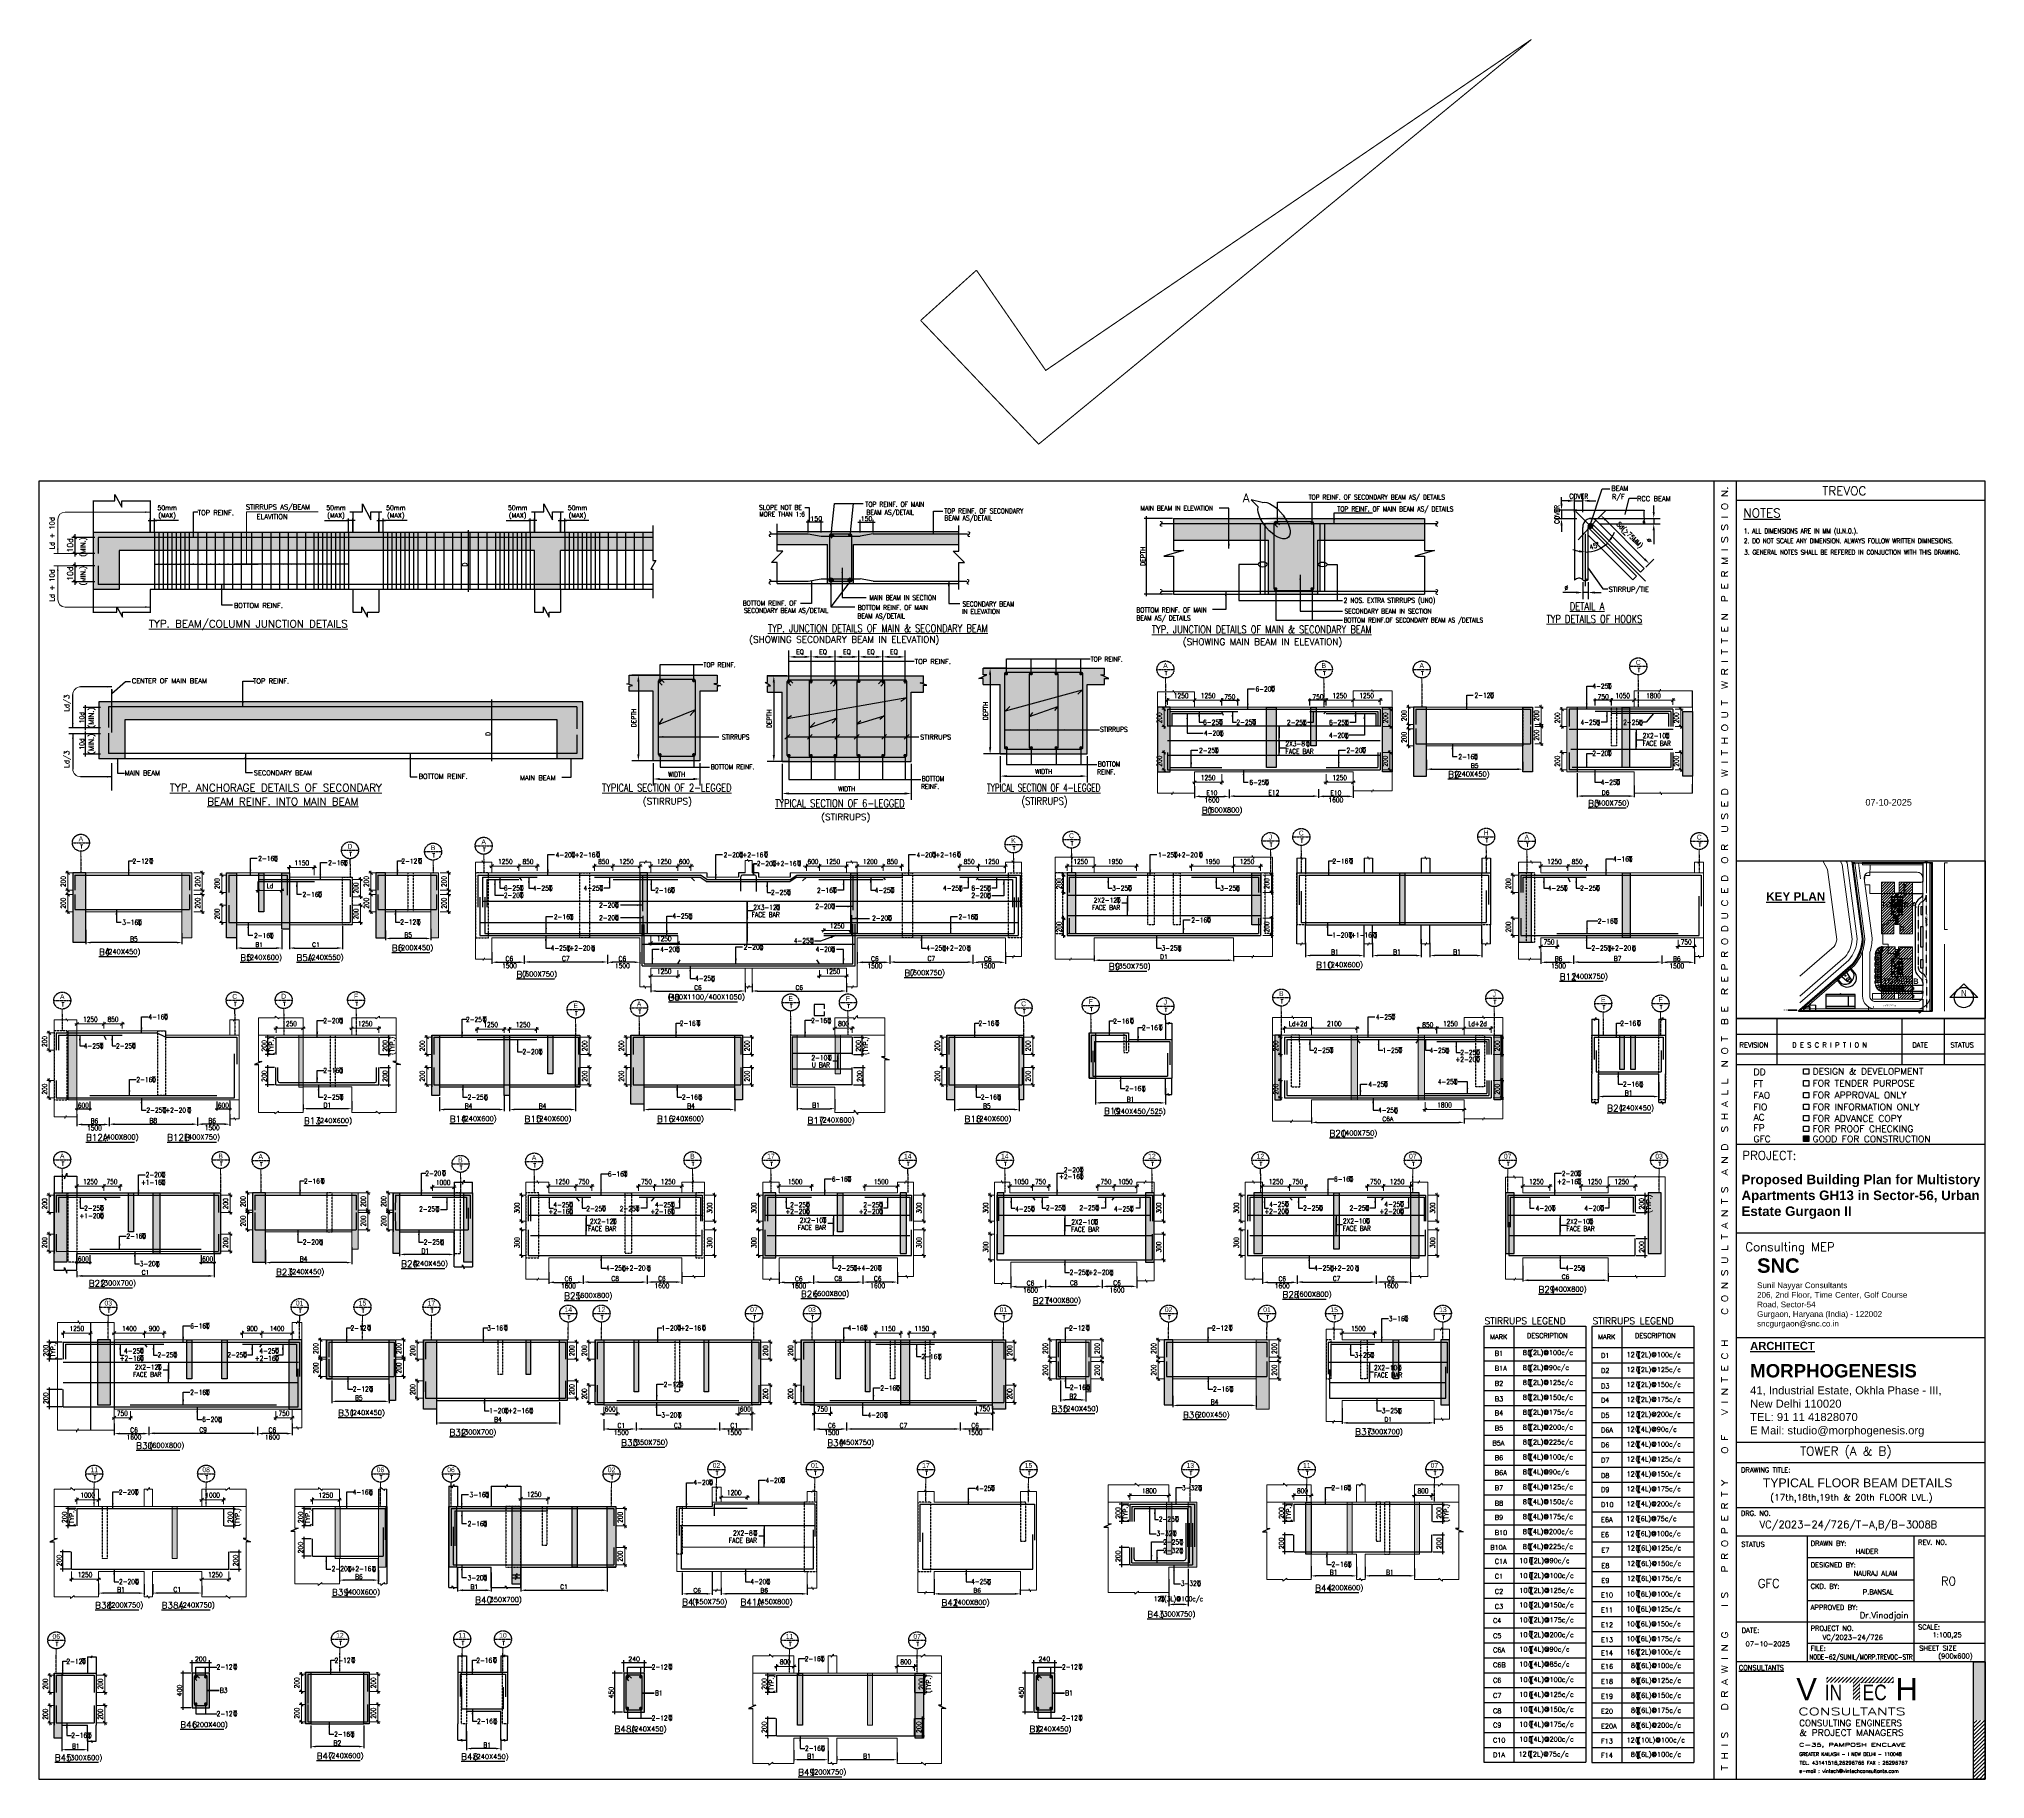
# Model space of a CAD drawing. Header units: millimetres. Extents: x 2061841 to 105821645, y -77612 to 48520811.
# Drawn here: x 2742622 to 2832622, y -703 to 79745 of the extents above; entities that cross this region are included whole.
import ezdxf
from ezdxf.enums import TextEntityAlignment as Align

# ---------------------------------------------------------------- set-up
doc = ezdxf.new("R2010")
doc.units = ezdxf.units.MM
doc.header["$LTSCALE"] = 10
doc.header["$MEASUREMENT"] = 0
for name, pattern in [('$0$HIDDEN', [0.375, 0.25, -0.125]), ('1035_Tower Layout$0$HIDDEN', [0.375, 0.25, -0.125]), ('AUDIT_I_161129175419-4', [0]), ('AUDIT_I_161129175419-5', [0]), ('BASEMENT COLUMN SETTING OUT-PART 2_R4$0$CENTER', [2, 1.25, -0.25, 0.25, -0.25]), ('CENTER', [2, 1.25, -0.25, 0.25, -0.25]), ('CENTER2', [1.125, 0.75, -0.125, 0.125, -0.125]), ('DASHED', [0.75, 0.5, -0.25]), ('HIDDEN', [0.375, 0.25, -0.125])]:
    doc.linetypes.add(name, pattern=pattern)
for name, color, linetype in [('A-ANNO-TEXT', 150, 'Continuous'), ('A-Grid-Tower', 8, 'CENTER'), ('A-Parking Bays', 253, 'Continuous'), ('BAR', 1, 'Continuous'), ('BASEMENT COLUMN SETTING OUT-PART 2_R4$0$A-GRID-MAIN', 2, 'BASEMENT COLUMN SETTING OUT-PART 2_R4$0$CENTER'), ('BEAM', 4, 'Continuous'), ('BEAM HATCH', 252, 'Continuous'), ('BEAM STIRRUPS', 3, 'Continuous'), ('BORDER', 5, 'Continuous'), ('DIM', 8, 'Continuous'), ('DIM1', 3, 'Continuous'), ('HATCH', 33, 'Continuous'), ('LEADER', 3, 'Continuous'), ('LINE', 4, 'Continuous'), ('PF_CENTER', 5, 'CENTER2'), ('PF_PIERCAP', 3, 'Continuous'), ('REB', 4, 'Continuous'), ('REIN', 1, 'Continuous'), ('reinf', 1, 'Continuous'), ('S-BEAM', 4, 'Continuous'), ('S-DIM', 7, 'Continuous'), ('S-NITCH', 4, 'Continuous'), ('SANCTION-A1 594X841$0$A1_Title Block_A-TITLE', 3, 'Continuous'), ('SHEET', 7, 'Continuous'), ('SHEET-TEXT', 7, 'Continuous'), ('TEXT1', 2, 'Continuous'), ('VIN_BEAM', 4, 'Continuous')]:
    doc.layers.add(name, color=color, linetype=linetype)
for name, color, linetype, lineweight in [('A-Site', 253, 'Continuous', 9), ('GEN-LEDAR', 3, 'Continuous', 0), ('Layer1', 253, 'Continuous', 5), ('SHADE', 252, 'Continuous', 18), ('TEXT', 2, 'Continuous', 25), ('TEXT 3', 1, 'Continuous', 18), ('V-Beam1', 4, 'Continuous', 25), ('VIN_SLAB DIMENSION', 3, 'Continuous', 13)]:
    doc.layers.add(name, color=color, linetype=linetype, lineweight=lineweight)
doc.styles.add('1035_Tower Layout$0$WD-50', font='ARIALN.TTF', dxfattribs={"height": 150})
doc.styles.add('200', font='romand.shx', dxfattribs={"width": 0.8, "height": 225})
doc.styles.add('ARIAL', font='arial.ttf')
doc.styles.add('BASEMENT COLUMN SETTING OUT-PART 2_R4$0$MAS-TXTL', font='arial.ttf', dxfattribs={"height": 200})
doc.styles.add('BASEMENT COLUMN SETTING OUT-PART 2_R4$0$MAS-TXTS', font='romans.shx', dxfattribs={"width": 0.8, "height": 180})
doc.styles.add('GRID', font='romand.shx')
doc.styles.add('K', font='swissek.ttf', dxfattribs={"height": 349})
doc.styles.add('LOAD', font='romand.shx', dxfattribs={"height": 275})
doc.styles.add('MAH', font='romand.shx', dxfattribs={"height": 210})
doc.styles.add('PK', font='romand.shx', dxfattribs={"width": 0.7, "height": 225})
doc.styles.add('PRP 100', font='romand.shx', dxfattribs={"width": 0.75})
doc.styles.add('RD', font='romand.shx', dxfattribs={"width": 0.9, "height": 225})
doc.styles.add('ROMAND', font='romand', dxfattribs={"height": 200})
doc.styles.add('RT', font='romant.shx', dxfattribs={"height": 250})
doc.styles.add('s', font='romans.shx', dxfattribs={"width": 0.7, "height": 425})
doc.styles.add('SANCTION-A1 594X841$0$A1_Title Block$0$A1_Title Block$0$MAS-TXTL', font='arialbd.ttf')
doc.styles.add('SANCTION-A1 594X841$0$Arial', font='arial.ttf')
doc.styles.add('SANCTION-A1 594X841$0$Standard', font='arial.ttf')
doc.styles.add('ST', font='romand.shx', dxfattribs={"height": 4})
doc.styles.get("Standard").update_dxf_attribs({"font": 'calibri.ttf', "height": 2})
doc.styles.add('WD-500', font='arial.ttf', dxfattribs={"height": 750})
doc.dimstyles.new('AR', dxfattribs={"dimtxt": 250, "dimasz": 300, "dimexe": 300, "dimexo": 100, "dimgap": 100, "dimtad": 1, "dimdec": 0, "dimdsep": 46, "dimtxsty": 'RD', "dimcen": 2.5, "dimdle": 100, "dimclrd": 3, "dimclre": 3, "dimclrt": 2, "dimadec": 0, "dimazin": 0, "dimtfac": 1, "dimtdec": 0, "dimtmove": 0, "dimatfit": 3, "dimfxl": 1, "dimtolj": 1, "dimtzin": 0, "dimarcsym": 0})
doc.dimstyles.new('dim', dxfattribs={"dimtxt": 225, "dimasz": 150, "dimexe": 100, "dimexo": 100, "dimgap": 100, "dimtad": 1, "dimdec": 0, "dimlfac": -1, "dimrnd": 5, "dimdsep": 46, "dimtxsty": 'PRP 100', "dimblk": 'OBLIQUE', "dimcen": 1.5, "dimdle": 100, "dimclrd": 3, "dimclre": 3, "dimclrt": 2, "dimadec": 0, "dimazin": 0, "dimtfac": 1, "dimtdec": 0, "dimtix": 1, "dimtmove": 0, "dimatfit": 3, "dimldrblk": 'OBLIQUE', "dimfxl": 200, "dimlwd": -1, "dimlwe": -1, "dimarcsym": 0})
doc.dimstyles.new('DIM-CD', dxfattribs={"dimtxt": 150, "dimasz": 100, "dimexe": 0, "dimexo": 0, "dimgap": 1, "dimtad": 0, "dimdec": 0, "dimrnd": 5, "dimzin": 0, "dimdsep": 46, "dimtxsty": 'Standard', "dimblk": 'ARCHTICK', "dimcen": 0.09, "dimclrd": 256, "dimclre": 8, "dimclrt": 7, "dimadec": 0, "dimazin": 0, "dimtfac": 1, "dimtdec": 0, "dimtofl": 0, "dimtmove": 0, "dimatfit": 3, "dimfxl": 1, "dimtolj": 1, "dimtzin": 0, "dimarcsym": 0})
doc.dimstyles.new('GR', dxfattribs={"dimtxt": 225, "dimasz": 100, "dimexe": 50, "dimexo": 50, "dimgap": 40, "dimtad": 1, "dimdec": 0, "dimzin": 0, "dimdsep": 46, "dimtxsty": 'RD', "dimblk1": 'OBLIQUE', "dimblk2": 'OBLIQUE', "dimsah": 1, "dimcen": 0, "dimdle": 100, "dimclrd": 3, "dimclre": 3, "dimclrt": 2, "dimadec": 0, "dimazin": 0, "dimtfac": 1, "dimtdec": 0, "dimtix": 1, "dimtmove": 0, "dimatfit": 3, "dimfxl": 1, "dimtolj": 1, "dimtzin": 0, "dimarcsym": 0})
doc.dimstyles.new('GR1', dxfattribs={"dimtxt": 225, "dimasz": 125, "dimexe": 125, "dimexo": 100, "dimgap": 50, "dimtad": 1, "dimdec": 0, "dimzin": 3, "dimdsep": 46, "dimtxsty": '200', "dimblk1": 'OBLIQUE', "dimblk2": 'OBLIQUE', "dimsah": 1, "dimcen": 0.0625, "dimdle": 125, "dimclrd": 3, "dimclre": 3, "dimclrt": 2, "dimadec": 0, "dimazin": 0, "dimtfac": 1, "dimtdec": 0, "dimtix": 1, "dimtmove": 0, "dimatfit": 3, "dimfxl": 1, "dimtolj": 1, "dimtzin": 0, "dimarcsym": 0})
doc.dimstyles.new('GR2', dxfattribs={"dimtxt": 225, "dimasz": 100, "dimexe": 75, "dimexo": 75, "dimgap": 50, "dimtad": 1, "dimdec": 0, "dimdsep": 46, "dimtxsty": '200', "dimblk1": 'OBLIQUE', "dimblk2": 'OBLIQUE', "dimsah": 1, "dimcen": 50, "dimdle": 75, "dimclrd": 3, "dimclre": 3, "dimclrt": 2, "dimadec": 0, "dimazin": 0, "dimtfac": 1, "dimtdec": 0, "dimtix": 1, "dimtmove": 0, "dimatfit": 3, "dimldrblk": 'OBLIQUE', "dimfxl": 1, "dimtolj": 1, "dimtzin": 0, "dimarcsym": 0})
doc.dimstyles.new('GRID', dxfattribs={"dimtxt": 300, "dimasz": 75, "dimexe": 50, "dimexo": 50, "dimgap": 60, "dimtad": 1, "dimdec": 0, "dimdsep": 46, "dimtxsty": 'GRID', "dimblk1": 'OBLIQUE', "dimblk2": 'OBLIQUE', "dimsah": 1, "dimcen": 2.5, "dimdle": 50, "dimclrd": 3, "dimclre": 3, "dimclrt": 2, "dimadec": 0, "dimazin": 0, "dimtfac": 1, "dimtdec": 0, "dimtmove": 0, "dimatfit": 3, "dimldrblk": 'OBLIQUE', "dimfxl": 1, "dimarcsym": 0})
doc.dimstyles.new('MA', dxfattribs={"dimtxt": 210, "dimasz": 50, "dimexe": 100, "dimexo": 50, "dimgap": 50, "dimtad": 1, "dimdec": 0, "dimzin": 0, "dimdsep": 46, "dimtxsty": 'MAH', "dimblk1": 'OBLIQUE', "dimblk2": 'OBLIQUE', "dimsah": 1, "dimcen": 0.09, "dimdle": 100, "dimclrd": 3, "dimclre": 3, "dimclrt": 2, "dimadec": 0, "dimazin": 0, "dimtfac": 1, "dimtdec": 0, "dimtix": 1, "dimtofl": 0, "dimtmove": 0, "dimatfit": 3, "dimldrblk": 'OBLIQUE', "dimfxl": 1, "dimtolj": 1, "dimtzin": 0, "dimarcsym": 0})
pattern_1 = [(45, (2854164.1402, 41918.2868), (-1.90942696, 1.90942696), []), (135, (2854164.1402, 41918.2868), (-1.90942696, -1.90942696), [])]
pattern_2 = [(45, (2622847.32, 77677.71), (-63.647565, 63.647565), [])]

# ---------------------------------------------------------------- blocks, each defined once
blk = doc.blocks.new('_Oblique')
at = {"color": 0, "linetype": 'ByBlock', "lineweight": -2}
blk.add_line((-0.5, -0.5), (0.5, 0.5), dxfattribs=at)
blk = doc.blocks.new('*D2007')
at = {"layer": 'Defpoints', "color": 0, "transparency": 16777216}
for p in [(2796068, 48858), (2797318, 49170), (2797318, 48858)]:
    blk.add_point(p, dxfattribs=at)
at = {"layer": 'VIN_SLAB DIMENSION', "color": 3, "transparency": 16777216}
for p, q in [((2795968, 49170), (2797418, 49170)), ((2796068, 48958), (2796068, 49270)), ((2797318, 48958), (2797318, 49270))]:
    blk.add_line(p, q, dxfattribs=at)
at = {"layer": 'VIN_SLAB DIMENSION', "color": 3, "transparency": 16777216, "xscale": 150, "yscale": 150, "zscale": 150, "rotation": 180}
blk.add_blockref('_Oblique', (2796068, 49170), dxfattribs=at)
at = {"layer": 'VIN_SLAB DIMENSION', "color": 3, "transparency": 16777216, "xscale": 150, "yscale": 150, "zscale": 150}
blk.add_blockref('_Oblique', (2797318, 49170), dxfattribs=at)
at = {"layer": 'VIN_SLAB DIMENSION', "color": 2, "transparency": 16777216, "insert": (2796693, 49382), "char_height": 225, "attachment_point": 5, "style": 'PRP 100'}
blk.add_mtext('1250', dxfattribs=at)
blk = doc.blocks.new('OBLIQUE')
blk = doc.blocks.new('A$C33BE299A')
at = {"layer": 'SHEET', "color": 4, "style": 'ROMAND'}
for s, height, p in [('T', 170, (-16, 0)), ('Q', 125, (-14, 27))]:
    blk.add_text(s, height=height, dxfattribs=at).set_placement(p)
blk = doc.blocks.new('*D1996')
at = {"layer": 'Defpoints', "color": 0, "linetype": 'Continuous', "ltscale": 20, "transparency": 16777216}
for p in [(2806795, 46466, 21), (2811245, 46376, 0), (2811245, 45984)]:
    blk.add_point(p, dxfattribs=at)
at = {"layer": 'DIM1', "color": 3, "linetype": 'Continuous', "lineweight": -2, "ltscale": 20, "transparency": 16777216}
for p, q in [((2806795, 46416), (2806795, 45934)), ((2807045, 45984), (2810995, 45984)), ((2811245, 46326), (2811245, 45934))]:
    blk.add_line(p, q, dxfattribs=at)
at = {"layer": 'DIM1', "color": 3, "linetype": 'Continuous', "ltscale": 20, "transparency": 16777216}
for points in [[(2807045, 46026), (2807045, 45943), (2806795, 45984)], [(2810995, 46026), (2810995, 45943), (2811245, 45984)]]:
    blk.add_solid(points, dxfattribs=at)
at = {"layer": 'DIM1', "color": 2, "linetype": 'Continuous', "ltscale": 20, "transparency": 16777216, "insert": (2809020, 46144), "char_height": 200, "attachment_point": 5, "style": 'GRID'}
blk.add_mtext('B5', dxfattribs=at)
blk = doc.blocks.new('*D1997')
at = {"layer": 'Defpoints', "color": 0, "linetype": 'Continuous', "ltscale": 20, "transparency": 16777216}
for p in [(2813758, 45858, 0), (2816389, 45286, 20), (2813758, 44741)]:
    blk.add_point(p, dxfattribs=at)
at = {"layer": 'DIM1', "color": 3, "linetype": 'Continuous', "lineweight": -2, "ltscale": 20, "transparency": 16777216}
for p, q in [((2813758, 45808), (2813758, 44691)), ((2816389, 45236), (2816389, 44691)), ((2816139, 44741), (2814008, 44741))]:
    blk.add_line(p, q, dxfattribs=at)
at = {"layer": 'DIM1', "color": 3, "linetype": 'Continuous', "ltscale": 20, "transparency": 16777216}
for points in [[(2814008, 44783), (2814008, 44699), (2813758, 44741)], [(2816139, 44783), (2816139, 44699), (2816389, 44741)]]:
    blk.add_solid(points, dxfattribs=at)
at = {"layer": 'DIM1', "color": 2, "linetype": 'Continuous', "ltscale": 20, "transparency": 16777216, "insert": (2815074, 44901), "char_height": 200, "attachment_point": 5, "style": 'GRID'}
blk.add_mtext('D6', dxfattribs=at)
blk = doc.blocks.new('*D1998')
at = {"layer": 'BEAM STIRRUPS', "color": 3, "lineweight": -2, "ltscale": 0.25, "transparency": 16777216}
for p, q in [((2744788, 38563), (2744788, 37894)), ((2749013, 37969), (2745013, 37969)), ((2749238, 38408), (2749238, 37894))]:
    blk.add_line(p, q, dxfattribs=at)
at = {"layer": 'BEAM STIRRUPS', "color": 3, "linetype": 'Continuous', "ltscale": 0.25, "transparency": 16777216}
for points in [[(2745013, 38006), (2745013, 37931), (2744788, 37969)], [(2749013, 38006), (2749013, 37931), (2749238, 37969)]]:
    blk.add_solid(points, dxfattribs=at)
at = {"layer": 'Defpoints', "color": 0, "linetype": 'Continuous', "ltscale": 0.25, "transparency": 16777216}
for p in [(2744788, 38638, 2), (2744788, 37969), (2749238, 38483, 46)]:
    blk.add_point(p, dxfattribs=at)
at = {"layer": 'BEAM STIRRUPS', "color": 2, "linetype": 'Continuous', "ltscale": 0.25, "transparency": 16777216, "insert": (2747013, 38131), "char_height": 225, "attachment_point": 5, "rotation": 359.99996, "style": '200'}
blk.add_mtext('\\A1;B5', dxfattribs=at)
blk = doc.blocks.new('*D2002')
at = {"layer": 'Defpoints', "color": 0, "transparency": 16777216}
for p in [(2764815, 41502), (2763565, 41191, 0), (2764815, 41191, 0)]:
    blk.add_point(p, dxfattribs=at)
at = {"layer": 'VIN_SLAB DIMENSION', "color": 3, "transparency": 16777216}
for p, q in [((2763465, 41502), (2764915, 41502)), ((2763565, 41291), (2763565, 41602)), ((2764815, 41291), (2764815, 41602))]:
    blk.add_line(p, q, dxfattribs=at)
at = {"layer": 'VIN_SLAB DIMENSION', "color": 3, "transparency": 16777216, "xscale": 150, "yscale": 150, "zscale": 150, "rotation": 180}
blk.add_blockref('_Oblique', (2763565, 41502), dxfattribs=at)
at = {"layer": 'VIN_SLAB DIMENSION', "color": 3, "transparency": 16777216, "xscale": 150, "yscale": 150, "zscale": 150}
blk.add_blockref('_Oblique', (2764815, 41502), dxfattribs=at)
at = {"layer": 'VIN_SLAB DIMENSION', "color": 2, "transparency": 16777216, "insert": (2764190, 41715), "char_height": 225, "attachment_point": 5, "style": 'PRP 100'}
blk.add_mtext('1250', dxfattribs=at)
blk = doc.blocks.new('*D2003')
at = {"layer": 'Defpoints', "color": 0, "linetype": 'Continuous', "ltscale": 20, "transparency": 16777216}
for p in [(2770915, 36108, -52), (2775280, 36147, -52), (2775280, 35730)]:
    blk.add_point(p, dxfattribs=at)
at = {"layer": 'DIM1', "color": 3, "linetype": 'Continuous', "lineweight": -2, "ltscale": 20, "transparency": 16777216}
for p, q in [((2770915, 36058), (2770915, 35680)), ((2775280, 36097), (2775280, 35680)), ((2771165, 35730), (2775030, 35730))]:
    blk.add_line(p, q, dxfattribs=at)
at = {"layer": 'DIM1', "color": 3, "linetype": 'Continuous', "ltscale": 20, "transparency": 16777216}
for points in [[(2771165, 35771), (2771165, 35688), (2770915, 35730)], [(2775030, 35771), (2775030, 35688), (2775280, 35730)]]:
    blk.add_solid(points, dxfattribs=at)
at = {"layer": 'DIM1', "color": 2, "linetype": 'Continuous', "ltscale": 20, "transparency": 16777216, "insert": (2773098, 35890), "char_height": 200, "attachment_point": 5, "style": 'GRID'}
blk.add_mtext('C6', dxfattribs=at)
blk = doc.blocks.new('*D2004')
at = {"layer": 'Defpoints', "color": 0, "transparency": 16777216}
for p in [(2772165, 41502), (2770915, 41191, 0), (2772165, 41191, 0)]:
    blk.add_point(p, dxfattribs=at)
at = {"layer": 'VIN_SLAB DIMENSION', "color": 3, "transparency": 16777216}
for p, q in [((2770815, 41502), (2772265, 41502)), ((2770915, 41291), (2770915, 41602)), ((2772165, 41291), (2772165, 41602))]:
    blk.add_line(p, q, dxfattribs=at)
at = {"layer": 'VIN_SLAB DIMENSION', "color": 3, "transparency": 16777216, "xscale": 150, "yscale": 150, "zscale": 150, "rotation": 180}
blk.add_blockref('_Oblique', (2770915, 41502), dxfattribs=at)
at = {"layer": 'VIN_SLAB DIMENSION', "color": 3, "transparency": 16777216, "xscale": 150, "yscale": 150, "zscale": 150}
blk.add_blockref('_Oblique', (2772165, 41502), dxfattribs=at)
at = {"layer": 'VIN_SLAB DIMENSION', "color": 2, "transparency": 16777216, "insert": (2771540, 41715), "char_height": 225, "attachment_point": 5, "style": 'PRP 100'}
blk.add_mtext('1250', dxfattribs=at)
blk = doc.blocks.new('*D2005')
at = {"layer": 'Defpoints', "color": 0, "transparency": 16777216}
for p in [(2779965, 41502), (2778715, 41191, 0), (2779965, 41191, 0)]:
    blk.add_point(p, dxfattribs=at)
at = {"layer": 'VIN_SLAB DIMENSION', "color": 3, "transparency": 16777216}
for p, q in [((2778615, 41502), (2780065, 41502)), ((2778715, 41291), (2778715, 41602)), ((2779965, 41291), (2779965, 41602))]:
    blk.add_line(p, q, dxfattribs=at)
at = {"layer": 'VIN_SLAB DIMENSION', "color": 3, "transparency": 16777216, "xscale": 150, "yscale": 150, "zscale": 150, "rotation": 180}
blk.add_blockref('_Oblique', (2778715, 41502), dxfattribs=at)
at = {"layer": 'VIN_SLAB DIMENSION', "color": 3, "transparency": 16777216, "xscale": 150, "yscale": 150, "zscale": 150}
blk.add_blockref('_Oblique', (2779965, 41502), dxfattribs=at)
at = {"layer": 'VIN_SLAB DIMENSION', "color": 2, "transparency": 16777216, "insert": (2779340, 41715), "char_height": 225, "attachment_point": 5, "style": 'PRP 100'}
blk.add_mtext('1250', dxfattribs=at)
blk = doc.blocks.new('*D2006')
at = {"layer": 'Defpoints', "color": 0, "linetype": 'Continuous', "ltscale": 20, "transparency": 16777216}
for p in [(2775600, 36108, -52), (2779965, 36147, -52), (2779965, 35730)]:
    blk.add_point(p, dxfattribs=at)
at = {"layer": 'DIM1', "color": 3, "linetype": 'Continuous', "lineweight": -2, "ltscale": 20, "transparency": 16777216}
for p, q in [((2775600, 36058), (2775600, 35680)), ((2779965, 36097), (2779965, 35680)), ((2775850, 35730), (2779715, 35730))]:
    blk.add_line(p, q, dxfattribs=at)
at = {"layer": 'DIM1', "color": 3, "linetype": 'Continuous', "ltscale": 20, "transparency": 16777216}
for points in [[(2775850, 35771), (2775850, 35688), (2775600, 35730)], [(2779715, 35771), (2779715, 35688), (2779965, 35730)]]:
    blk.add_solid(points, dxfattribs=at)
at = {"layer": 'DIM1', "color": 2, "linetype": 'Continuous', "ltscale": 20, "transparency": 16777216, "insert": (2777783, 35890), "char_height": 200, "attachment_point": 5, "style": 'GRID'}
blk.add_mtext('C6', dxfattribs=at)
blk = doc.blocks.new('*D1989')
at = {"layer": 'Defpoints', "color": 0, "linetype": 'Continuous', "ltscale": 20, "transparency": 16777216}
for p in [(2791423, 37424, 0), (2797868, 37399, -52), (2797868, 37152)]:
    blk.add_point(p, dxfattribs=at)
at = {"layer": 'DIM1', "color": 3, "linetype": 'Continuous', "lineweight": -2, "ltscale": 20, "transparency": 16777216}
for p, q in [((2791423, 37374), (2791423, 37102)), ((2791673, 37152), (2797618, 37152)), ((2797868, 37349), (2797868, 37102))]:
    blk.add_line(p, q, dxfattribs=at)
at = {"layer": 'DIM1', "color": 3, "linetype": 'Continuous', "ltscale": 20, "transparency": 16777216}
for points in [[(2791673, 37194), (2791673, 37111), (2791423, 37152)], [(2797618, 37194), (2797618, 37111), (2797868, 37152)]]:
    blk.add_solid(points, dxfattribs=at)
at = {"layer": 'DIM1', "color": 2, "linetype": 'Continuous', "ltscale": 20, "transparency": 16777216, "insert": (2794646, 37312), "char_height": 200, "attachment_point": 5, "style": 'GRID'}
blk.add_mtext('D1', dxfattribs=at)
blk = doc.blocks.new('*D1990')
at = {"layer": 'Defpoints', "color": 0, "transparency": 16777216}
for p in [(2793373, 41502), (2791423, 41191), (2793373, 41191)]:
    blk.add_point(p, dxfattribs=at)
at = {"layer": 'VIN_SLAB DIMENSION', "color": 3, "transparency": 16777216}
for p, q in [((2791323, 41502), (2793473, 41502)), ((2791423, 41291), (2791423, 41602)), ((2793373, 41291), (2793373, 41602))]:
    blk.add_line(p, q, dxfattribs=at)
at = {"layer": 'VIN_SLAB DIMENSION', "color": 3, "transparency": 16777216, "xscale": 150, "yscale": 150, "zscale": 150, "rotation": 180}
blk.add_blockref('_Oblique', (2791423, 41502), dxfattribs=at)
at = {"layer": 'VIN_SLAB DIMENSION', "color": 3, "transparency": 16777216, "xscale": 150, "yscale": 150, "zscale": 150}
blk.add_blockref('_Oblique', (2793373, 41502), dxfattribs=at)
at = {"layer": 'VIN_SLAB DIMENSION', "color": 2, "transparency": 16777216, "insert": (2792398, 41715), "char_height": 225, "attachment_point": 5, "style": 'PRP 100'}
blk.add_mtext('1950', dxfattribs=at)
blk = doc.blocks.new('*D1991')
at = {"layer": 'Defpoints', "color": 0, "transparency": 16777216}
for p in [(2797868, 41502), (2795918, 41191), (2797868, 41191)]:
    blk.add_point(p, dxfattribs=at)
at = {"layer": 'VIN_SLAB DIMENSION', "color": 3, "transparency": 16777216}
for p, q in [((2795818, 41502), (2797968, 41502)), ((2795918, 41291), (2795918, 41602)), ((2797868, 41291), (2797868, 41602))]:
    blk.add_line(p, q, dxfattribs=at)
at = {"layer": 'VIN_SLAB DIMENSION', "color": 3, "transparency": 16777216, "xscale": 150, "yscale": 150, "zscale": 150, "rotation": 180}
blk.add_blockref('_Oblique', (2795918, 41502), dxfattribs=at)
at = {"layer": 'VIN_SLAB DIMENSION', "color": 3, "transparency": 16777216, "xscale": 150, "yscale": 150, "zscale": 150}
blk.add_blockref('_Oblique', (2797868, 41502), dxfattribs=at)
at = {"layer": 'VIN_SLAB DIMENSION', "color": 2, "transparency": 16777216, "insert": (2796893, 41715), "char_height": 225, "attachment_point": 5, "style": 'PRP 100'}
blk.add_mtext('1950', dxfattribs=at)
blk = doc.blocks.new('*D1992')
at = {"layer": 'Defpoints', "color": 0, "transparency": 16777216}
for p in [(2787518, 26395, 0), (2788568, 26707), (2788568, 26395, 0)]:
    blk.add_point(p, dxfattribs=at)
at = {"layer": 'VIN_SLAB DIMENSION', "color": 3, "transparency": 16777216}
for p, q in [((2787418, 26707), (2788668, 26707)), ((2787518, 26495), (2787518, 26807)), ((2788568, 26495), (2788568, 26807))]:
    blk.add_line(p, q, dxfattribs=at)
at = {"layer": 'VIN_SLAB DIMENSION', "color": 3, "transparency": 16777216, "xscale": 150, "yscale": 150, "zscale": 150, "rotation": 180}
blk.add_blockref('_Oblique', (2787518, 26707), dxfattribs=at)
at = {"layer": 'VIN_SLAB DIMENSION', "color": 3, "transparency": 16777216, "xscale": 150, "yscale": 150, "zscale": 150}
blk.add_blockref('_Oblique', (2788568, 26707), dxfattribs=at)
at = {"layer": 'VIN_SLAB DIMENSION', "color": 2, "transparency": 16777216, "insert": (2788043, 26920), "char_height": 225, "attachment_point": 5, "style": 'PRP 100'}
blk.add_mtext('1050', dxfattribs=at)
blk = doc.blocks.new('*D1993')
at = {"layer": 'Defpoints', "color": 0, "transparency": 16777216}
for p in [(2799207, 26395, 0), (2800457, 26707), (2800457, 26395, 0)]:
    blk.add_point(p, dxfattribs=at)
at = {"layer": 'VIN_SLAB DIMENSION', "color": 3, "transparency": 16777216}
for p, q in [((2799107, 26707), (2800557, 26707)), ((2799207, 26495), (2799207, 26807)), ((2800457, 26495), (2800457, 26807))]:
    blk.add_line(p, q, dxfattribs=at)
at = {"layer": 'VIN_SLAB DIMENSION', "color": 3, "transparency": 16777216, "xscale": 150, "yscale": 150, "zscale": 150, "rotation": 180}
blk.add_blockref('_Oblique', (2799207, 26707), dxfattribs=at)
at = {"layer": 'VIN_SLAB DIMENSION', "color": 3, "transparency": 16777216, "xscale": 150, "yscale": 150, "zscale": 150}
blk.add_blockref('_Oblique', (2800457, 26707), dxfattribs=at)
at = {"layer": 'VIN_SLAB DIMENSION', "color": 2, "transparency": 16777216, "insert": (2799832, 26920), "char_height": 225, "attachment_point": 5, "style": 'PRP 100'}
blk.add_mtext('1250', dxfattribs=at)
blk = doc.blocks.new('*D1994')
at = {"layer": 'Defpoints', "color": 0, "linetype": 'Continuous', "ltscale": 20, "transparency": 16777216}
for p in [(2811245, 23082, 0), (2815195, 22739, -52), (2815195, 22357)]:
    blk.add_point(p, dxfattribs=at)
at = {"layer": 'DIM1', "color": 3, "linetype": 'Continuous', "lineweight": -2, "ltscale": 20, "transparency": 16777216}
for p, q in [((2811245, 23032), (2811245, 22307)), ((2815195, 22689), (2815195, 22307)), ((2811495, 22357), (2814945, 22357))]:
    blk.add_line(p, q, dxfattribs=at)
at = {"layer": 'DIM1', "color": 3, "linetype": 'Continuous', "ltscale": 20, "transparency": 16777216}
for points in [[(2811495, 22399), (2811495, 22315), (2811245, 22357)], [(2814945, 22399), (2814945, 22315), (2815195, 22357)]]:
    blk.add_solid(points, dxfattribs=at)
at = {"layer": 'DIM1', "color": 2, "linetype": 'Continuous', "ltscale": 20, "transparency": 16777216, "insert": (2813220, 22517), "char_height": 200, "attachment_point": 5, "style": 'GRID'}
blk.add_mtext('C6', dxfattribs=at)
blk = doc.blocks.new('*D1995')
at = {"layer": 'Defpoints', "color": 0, "transparency": 16777216}
for p in [(2811246, 26395, 0), (2812496, 26707), (2812496, 26395, 0)]:
    blk.add_point(p, dxfattribs=at)
at = {"layer": 'VIN_SLAB DIMENSION', "color": 3, "transparency": 16777216}
for p, q in [((2811146, 26707), (2812596, 26707)), ((2811246, 26495), (2811246, 26807)), ((2812496, 26495), (2812496, 26807))]:
    blk.add_line(p, q, dxfattribs=at)
at = {"layer": 'VIN_SLAB DIMENSION', "color": 3, "transparency": 16777216, "xscale": 150, "yscale": 150, "zscale": 150, "rotation": 180}
blk.add_blockref('_Oblique', (2811246, 26707), dxfattribs=at)
at = {"layer": 'VIN_SLAB DIMENSION', "color": 3, "transparency": 16777216, "xscale": 150, "yscale": 150, "zscale": 150}
blk.add_blockref('_Oblique', (2812496, 26707), dxfattribs=at)
at = {"layer": 'VIN_SLAB DIMENSION', "color": 2, "transparency": 16777216, "insert": (2811871, 26920), "char_height": 225, "attachment_point": 5, "style": 'PRP 100'}
blk.add_mtext('1250', dxfattribs=at)
blk = doc.blocks.new('*D1981')
at = {"layer": 'Defpoints', "color": 0, "transparency": 16777216}
for p in [(2813945, 26395, 0), (2815195, 26707), (2815195, 26395, 0)]:
    blk.add_point(p, dxfattribs=at)
at = {"layer": 'VIN_SLAB DIMENSION', "color": 3, "transparency": 16777216}
for p, q in [((2813845, 26707), (2815295, 26707)), ((2813945, 26495), (2813945, 26807)), ((2815195, 26495), (2815195, 26807))]:
    blk.add_line(p, q, dxfattribs=at)
at = {"layer": 'VIN_SLAB DIMENSION', "color": 3, "transparency": 16777216, "xscale": 150, "yscale": 150, "zscale": 150, "rotation": 180}
blk.add_blockref('_Oblique', (2813945, 26707), dxfattribs=at)
at = {"layer": 'VIN_SLAB DIMENSION', "color": 3, "transparency": 16777216, "xscale": 150, "yscale": 150, "zscale": 150}
blk.add_blockref('_Oblique', (2815195, 26707), dxfattribs=at)
at = {"layer": 'VIN_SLAB DIMENSION', "color": 2, "transparency": 16777216, "insert": (2814570, 26920), "char_height": 225, "attachment_point": 5, "style": 'PRP 100'}
blk.add_mtext('1250', dxfattribs=at)
blk = doc.blocks.new('*D1982')
at = {"layer": 'Defpoints', "color": 0, "transparency": 16777216}
for p in [(2747505, 19915), (2746105, 19603, 0), (2747505, 19603, 0)]:
    blk.add_point(p, dxfattribs=at)
at = {"layer": 'VIN_SLAB DIMENSION', "color": 3, "transparency": 16777216}
for p, q in [((2746005, 19915), (2747605, 19915)), ((2746105, 19703), (2746105, 20015)), ((2747505, 19703), (2747505, 20015))]:
    blk.add_line(p, q, dxfattribs=at)
at = {"layer": 'VIN_SLAB DIMENSION', "color": 3, "transparency": 16777216, "xscale": 150, "yscale": 150, "zscale": 150, "rotation": 180}
blk.add_blockref('_Oblique', (2746105, 19915), dxfattribs=at)
at = {"layer": 'VIN_SLAB DIMENSION', "color": 3, "transparency": 16777216, "xscale": 150, "yscale": 150, "zscale": 150}
blk.add_blockref('_Oblique', (2747505, 19915), dxfattribs=at)
at = {"layer": 'VIN_SLAB DIMENSION', "color": 2, "transparency": 16777216, "insert": (2746805, 20127), "char_height": 225, "attachment_point": 5, "style": 'PRP 100'}
blk.add_mtext('1400', dxfattribs=at)
blk = doc.blocks.new('*D1983')
at = {"layer": 'Defpoints', "color": 0, "transparency": 16777216}
for p in [(2744382, 11799, 0), (2743959, 10999), (2744382, 10999, 0)]:
    blk.add_point(p, dxfattribs=at)
at = {"layer": 'S-DIM', "color": 3, "lineweight": -2, "transparency": 16777216}
for p, q in [((2744332, 11799), (2743859, 11799)), ((2743959, 11899), (2743959, 10899)), ((2744332, 10999), (2743859, 10999))]:
    blk.add_line(p, q, dxfattribs=at)
at = {"layer": 'S-DIM', "color": 3, "lineweight": -2, "transparency": 16777216, "xscale": 50, "yscale": 50, "zscale": 50}
for p, rotation in [((2743959, 11799), 90), ((2743959, 10999), 270)]:
    blk.add_blockref('_Oblique', p, dxfattribs=dict(at, rotation=rotation))
at = {"layer": 'S-DIM', "color": 2, "transparency": 16777216, "char_height": 210, "attachment_point": 5, "rotation": 90, "style": 'MAH'}
for s, insert in [('\\A1;(TYP.)', (2744169, 11399)), ('\\A1;200', (2743804, 11399))]:
    blk.add_mtext(s, dxfattribs=dict(at, insert=insert))
blk = doc.blocks.new('*D1967')
at = {"layer": 'Defpoints', "color": 0, "transparency": 16777216}
for p in [(2744133, 9799, 0), (2743710, 8999), (2744133, 8999, 0)]:
    blk.add_point(p, dxfattribs=at)
at = {"layer": 'S-DIM', "color": 3, "lineweight": -2, "transparency": 16777216}
for p, q in [((2744083, 9799), (2743610, 9799)), ((2743710, 9899), (2743710, 8899)), ((2744083, 8999), (2743610, 8999))]:
    blk.add_line(p, q, dxfattribs=at)
at = {"layer": 'S-DIM', "color": 3, "lineweight": -2, "transparency": 16777216, "xscale": 50, "yscale": 50, "zscale": 50}
for p, rotation in [((2743710, 9799), 90), ((2743710, 8999), 270)]:
    blk.add_blockref('_Oblique', p, dxfattribs=dict(at, rotation=rotation))
at = {"layer": 'S-DIM', "color": 2, "transparency": 16777216, "char_height": 210, "attachment_point": 5, "rotation": 90, "style": 'MAH'}
for s, insert in [('\\A1;200', (2743555, 9399)), ('\\A1;', (2743865, 9399))]:
    blk.add_mtext(s, dxfattribs=dict(at, insert=insert))
blk = doc.blocks.new('*D1968')
at = {"layer": 'BEAM STIRRUPS', "color": 3, "lineweight": -2, "ltscale": 0.25, "transparency": 16777216}
for p, q in [((2745379, 8337), (2745379, 7819)), ((2747482, 8312), (2747482, 7819)), ((2747257, 7894), (2745604, 7894))]:
    blk.add_line(p, q, dxfattribs=at)
at = {"layer": 'BEAM STIRRUPS', "color": 3, "linetype": 'Continuous', "ltscale": 0.25, "transparency": 16777216}
for points in [[(2745604, 7932), (2745604, 7857), (2745379, 7894)], [(2747257, 7932), (2747257, 7857), (2747482, 7894)]]:
    blk.add_solid(points, dxfattribs=at)
at = {"layer": 'Defpoints', "color": 0, "linetype": 'Continuous', "ltscale": 0.25, "transparency": 16777216}
for p in [(2745379, 8412, 0), (2747482, 8387, 0), (2745379, 7894)]:
    blk.add_point(p, dxfattribs=at)
at = {"layer": 'BEAM STIRRUPS', "color": 2, "linetype": 'Continuous', "ltscale": 0.25, "transparency": 16777216, "insert": (2746420, 8057), "char_height": 225, "attachment_point": 5, "rotation": 359.99996, "style": '200'}
blk.add_mtext('\\A1;B1', dxfattribs=at)
blk = doc.blocks.new('*D1969')
at = {"layer": 'Defpoints', "color": 0, "transparency": 16777216}
for p in [(2751155, 11799, 0), (2751155, 10999, 0), (2751620, 10999)]:
    blk.add_point(p, dxfattribs=at)
at = {"layer": 'S-DIM', "color": 3, "lineweight": -2, "transparency": 16777216}
for p, q in [((2751205, 11799), (2751720, 11799)), ((2751620, 11899), (2751620, 10899)), ((2751205, 10999), (2751720, 10999))]:
    blk.add_line(p, q, dxfattribs=at)
at = {"layer": 'S-DIM', "color": 3, "lineweight": -2, "transparency": 16777216, "xscale": 50, "yscale": 50, "zscale": 50}
for p, rotation in [((2751620, 11799), 90), ((2751620, 10999), 270)]:
    blk.add_blockref('_Oblique', p, dxfattribs=dict(at, rotation=rotation))
at = {"layer": 'S-DIM', "color": 2, "transparency": 16777216, "char_height": 210, "attachment_point": 5, "rotation": 90, "style": 'MAH'}
for s, insert in [('\\A1;(TYP.)', (2751830, 11399)), ('\\A1;200', (2751465, 11399))]:
    blk.add_mtext(s, dxfattribs=dict(at, insert=insert))
blk = doc.blocks.new('*D1970')
at = {"layer": 'Defpoints', "color": 0, "transparency": 16777216}
for p in [(2751404, 9799, 0), (2751404, 8999, 0), (2751868, 8999)]:
    blk.add_point(p, dxfattribs=at)
at = {"layer": 'S-DIM', "color": 3, "lineweight": -2, "transparency": 16777216}
for p, q in [((2751454, 9799), (2751968, 9799)), ((2751868, 9899), (2751868, 8899)), ((2751454, 8999), (2751968, 8999))]:
    blk.add_line(p, q, dxfattribs=at)
at = {"layer": 'S-DIM', "color": 3, "lineweight": -2, "transparency": 16777216, "xscale": 50, "yscale": 50, "zscale": 50}
for p, rotation in [((2751868, 9799), 90), ((2751868, 8999), 270)]:
    blk.add_blockref('_Oblique', p, dxfattribs=dict(at, rotation=rotation))
at = {"layer": 'S-DIM', "color": 2, "transparency": 16777216, "char_height": 210, "attachment_point": 5, "rotation": 90, "style": 'MAH'}
for s, insert in [('\\A1;200', (2751713, 9399)), ('\\A1;', (2752023, 9399))]:
    blk.add_mtext(s, dxfattribs=dict(at, insert=insert))
blk = doc.blocks.new('*D1971')
at = {"layer": 'BEAM STIRRUPS', "color": 3, "lineweight": -2, "ltscale": 0.25, "transparency": 16777216}
for p, q in [((2747882, 8307), (2747882, 7823)), ((2750154, 8236), (2750154, 7823)), ((2749929, 7898), (2748107, 7898))]:
    blk.add_line(p, q, dxfattribs=at)
at = {"layer": 'BEAM STIRRUPS', "color": 3, "linetype": 'Continuous', "ltscale": 0.25, "transparency": 16777216}
for points in [[(2748107, 7935), (2748107, 7860), (2747882, 7898)], [(2749929, 7935), (2749929, 7860), (2750154, 7898)]]:
    blk.add_solid(points, dxfattribs=at)
at = {"layer": 'Defpoints', "color": 0, "linetype": 'Continuous', "ltscale": 0.25, "transparency": 16777216}
for p in [(2747882, 8382, 0), (2750154, 8311, 0), (2747882, 7898)]:
    blk.add_point(p, dxfattribs=at)
at = {"layer": 'BEAM STIRRUPS', "color": 2, "linetype": 'Continuous', "ltscale": 0.25, "transparency": 16777216, "insert": (2749018, 8060), "char_height": 225, "attachment_point": 5, "rotation": 359.99996, "style": '200'}
blk.add_mtext('\\A1;C1', dxfattribs=at)
blk = doc.blocks.new('*D1972')
at = {"layer": 'Defpoints', "color": 0, "transparency": 16777216}
for p in [(2755268, 11799, 0), (2754875, 10999), (2755268, 10999, 0)]:
    blk.add_point(p, dxfattribs=at)
at = {"layer": 'S-DIM', "color": 3, "lineweight": -2, "transparency": 16777216}
for p, q in [((2755218, 11799), (2754775, 11799)), ((2754875, 11899), (2754875, 10899)), ((2755218, 10999), (2754775, 10999))]:
    blk.add_line(p, q, dxfattribs=at)
at = {"layer": 'S-DIM', "color": 3, "lineweight": -2, "transparency": 16777216, "xscale": 50, "yscale": 50, "zscale": 50}
for p, rotation in [((2754875, 11799), 90), ((2754875, 10999), 270)]:
    blk.add_blockref('_Oblique', p, dxfattribs=dict(at, rotation=rotation))
at = {"layer": 'S-DIM', "color": 2, "transparency": 16777216, "char_height": 210, "attachment_point": 5, "rotation": 90, "style": 'MAH'}
for s, insert in [('\\A1;(TYP.)', (2755085, 11399)), ('\\A1;200', (2754720, 11399))]:
    blk.add_mtext(s, dxfattribs=dict(at, insert=insert))
blk = doc.blocks.new('*D1973')
at = {"layer": 'Defpoints', "color": 0, "transparency": 16777216}
for p in [(2755268, 10399, 0), (2754875, 9599), (2755268, 9599, 0)]:
    blk.add_point(p, dxfattribs=at)
at = {"layer": 'S-DIM', "color": 3, "lineweight": -2, "transparency": 16777216}
for p, q in [((2755218, 10399), (2754775, 10399)), ((2754875, 10499), (2754875, 9499)), ((2755218, 9599), (2754775, 9599))]:
    blk.add_line(p, q, dxfattribs=at)
at = {"layer": 'S-DIM', "color": 3, "lineweight": -2, "transparency": 16777216, "xscale": 50, "yscale": 50, "zscale": 50}
for p, rotation in [((2754875, 10399), 90), ((2754875, 9599), 270)]:
    blk.add_blockref('_Oblique', p, dxfattribs=dict(at, rotation=rotation))
at = {"layer": 'S-DIM', "color": 2, "transparency": 16777216, "char_height": 210, "attachment_point": 5, "rotation": 90, "style": 'MAH'}
for s, insert in [('\\A1;200', (2754720, 9999)), ('\\A1;', (2755030, 9999))]:
    blk.add_mtext(s, dxfattribs=dict(at, insert=insert))
blk = doc.blocks.new('*D1974')
at = {"layer": 'BEAM STIRRUPS', "color": 3, "lineweight": -2, "ltscale": 0.25, "transparency": 16777216}
for p, q in [((2756516, 8937), (2756516, 8419)), ((2758093, 8494), (2756741, 8494)), ((2758318, 8949), (2758318, 8419))]:
    blk.add_line(p, q, dxfattribs=at)
at = {"layer": 'BEAM STIRRUPS', "color": 3, "linetype": 'Continuous', "ltscale": 0.25, "transparency": 16777216}
for points in [[(2756741, 8532), (2756741, 8457), (2756516, 8494)], [(2758093, 8532), (2758093, 8457), (2758318, 8494)]]:
    blk.add_solid(points, dxfattribs=at)
at = {"layer": 'Defpoints', "color": 0, "linetype": 'Continuous', "ltscale": 0.25, "transparency": 16777216}
for p in [(2756516, 9012, 0), (2758318, 9024, 0), (2756516, 8494)]:
    blk.add_point(p, dxfattribs=at)
at = {"layer": 'BEAM STIRRUPS', "color": 2, "linetype": 'Continuous', "ltscale": 0.25, "transparency": 16777216, "insert": (2757417, 8657), "char_height": 225, "attachment_point": 5, "rotation": 359.99996, "style": '200'}
blk.add_mtext('\\A1;B6', dxfattribs=at)
blk = doc.blocks.new('*D1975')
at = {"layer": 'Defpoints', "color": 0, "linetype": 'Continuous', "ltscale": 20, "transparency": 16777216}
for p in [(2751754, 38791, 21), (2753853, 38591, 0), (2753853, 37716)]:
    blk.add_point(p, dxfattribs=at)
at = {"layer": 'DIM1', "color": 3, "linetype": 'Continuous', "lineweight": -2, "ltscale": 20, "transparency": 16777216}
for p, q in [((2751754, 38741), (2751754, 37666)), ((2753853, 38541), (2753853, 37666)), ((2752004, 37716), (2753603, 37716))]:
    blk.add_line(p, q, dxfattribs=at)
at = {"layer": 'DIM1', "color": 3, "linetype": 'Continuous', "ltscale": 20, "transparency": 16777216}
for points in [[(2752004, 37758), (2752004, 37675), (2751754, 37716)], [(2753603, 37758), (2753603, 37675), (2753853, 37716)]]:
    blk.add_solid(points, dxfattribs=at)
at = {"layer": 'DIM1', "color": 2, "linetype": 'Continuous', "ltscale": 20, "transparency": 16777216, "insert": (2752804, 37876), "char_height": 200, "attachment_point": 5, "style": 'GRID'}
blk.add_mtext('B1', dxfattribs=at)
blk = doc.blocks.new('*D1976')
at = {"layer": 'Defpoints', "color": 0, "linetype": 'Continuous', "ltscale": 20, "transparency": 16777216}
for p in [(2754203, 38791, 21), (2756658, 38791, 0), (2756658, 37716)]:
    blk.add_point(p, dxfattribs=at)
at = {"layer": 'DIM1', "color": 3, "linetype": 'Continuous', "lineweight": -2, "ltscale": 20, "transparency": 16777216}
for p, q in [((2754203, 38741), (2754203, 37666)), ((2756658, 38741), (2756658, 37666)), ((2754453, 37716), (2756408, 37716))]:
    blk.add_line(p, q, dxfattribs=at)
at = {"layer": 'DIM1', "color": 3, "linetype": 'Continuous', "ltscale": 20, "transparency": 16777216}
for points in [[(2754453, 37758), (2754453, 37675), (2754203, 37716)], [(2756408, 37758), (2756408, 37675), (2756658, 37716)]]:
    blk.add_solid(points, dxfattribs=at)
at = {"layer": 'DIM1', "color": 2, "linetype": 'Continuous', "ltscale": 20, "transparency": 16777216, "insert": (2755431, 37876), "char_height": 200, "attachment_point": 5, "style": 'GRID'}
blk.add_mtext('C1', dxfattribs=at)
blk = doc.blocks.new('*D1977')
at = {"layer": 'BEAM STIRRUPS', "color": 3, "lineweight": -2, "ltscale": 0.25, "transparency": 16777216}
for p, q in [((2758651, 38520), (2758651, 38084)), ((2760526, 38159), (2758876, 38159)), ((2760751, 38598), (2760751, 38084))]:
    blk.add_line(p, q, dxfattribs=at)
at = {"layer": 'BEAM STIRRUPS', "color": 3, "linetype": 'Continuous', "ltscale": 0.25, "transparency": 16777216}
for points in [[(2758876, 38196), (2758876, 38121), (2758651, 38159)], [(2760526, 38196), (2760526, 38121), (2760751, 38159)]]:
    blk.add_solid(points, dxfattribs=at)
at = {"layer": 'Defpoints', "color": 0, "linetype": 'Continuous', "ltscale": 0.25, "transparency": 16777216}
for p in [(2758651, 38595, 2), (2758651, 38159), (2760751, 38673, 46)]:
    blk.add_point(p, dxfattribs=at)
at = {"layer": 'BEAM STIRRUPS', "color": 2, "linetype": 'Continuous', "ltscale": 0.25, "transparency": 16777216, "insert": (2759701, 38321), "char_height": 225, "attachment_point": 5, "rotation": 359.99996, "style": '200'}
blk.add_mtext('\\A1;B5', dxfattribs=at)
blk = doc.blocks.new('*D1978')
at = {"layer": 'BEAM STIRRUPS', "color": 3, "lineweight": -2, "ltscale": 0.25, "transparency": 16777216}
for p, q in [((2801200, 37963), (2801200, 37294)), ((2803900, 37936), (2803900, 37294)), ((2803675, 37369), (2801425, 37369))]:
    blk.add_line(p, q, dxfattribs=at)
at = {"layer": 'BEAM STIRRUPS', "color": 3, "linetype": 'Continuous', "ltscale": 0.25, "transparency": 16777216}
for points in [[(2801425, 37406), (2801425, 37331), (2801200, 37369)], [(2803675, 37406), (2803675, 37331), (2803900, 37369)]]:
    blk.add_solid(points, dxfattribs=at)
at = {"layer": 'Defpoints', "color": 0, "linetype": 'Continuous', "ltscale": 0.25, "transparency": 16777216}
for p in [(2801200, 38038, 2), (2803900, 38011, 46), (2801200, 37369)]:
    blk.add_point(p, dxfattribs=at)
at = {"layer": 'BEAM STIRRUPS', "color": 2, "linetype": 'Continuous', "ltscale": 0.25, "transparency": 16777216, "insert": (2802550, 37531), "char_height": 225, "attachment_point": 5, "rotation": 359.99996, "style": '200'}
blk.add_mtext('\\A1;B1', dxfattribs=at)
blk = doc.blocks.new('*D1979')
at = {"layer": 'BEAM STIRRUPS', "color": 3, "lineweight": -2, "ltscale": 0.25, "transparency": 16777216}
for p, q in [((2804300, 37963), (2804300, 37294)), ((2806550, 38129), (2806550, 37294)), ((2806325, 37369), (2804525, 37369))]:
    blk.add_line(p, q, dxfattribs=at)
at = {"layer": 'BEAM STIRRUPS', "color": 3, "linetype": 'Continuous', "ltscale": 0.25, "transparency": 16777216}
for points in [[(2804525, 37406), (2804525, 37331), (2804300, 37369)], [(2806325, 37406), (2806325, 37331), (2806550, 37369)]]:
    blk.add_solid(points, dxfattribs=at)
at = {"layer": 'Defpoints', "color": 0, "linetype": 'Continuous', "ltscale": 0.25, "transparency": 16777216}
for p in [(2804300, 38038, 2), (2806550, 38204, 46), (2804300, 37369)]:
    blk.add_point(p, dxfattribs=at)
at = {"layer": 'BEAM STIRRUPS', "color": 2, "linetype": 'Continuous', "ltscale": 0.25, "transparency": 16777216, "insert": (2805425, 37531), "char_height": 225, "attachment_point": 5, "rotation": 359.99996, "style": '200'}
blk.add_mtext('\\A1;B1', dxfattribs=at)
blk = doc.blocks.new('*D1980')
at = {"layer": 'BEAM STIRRUPS', "color": 3, "lineweight": -2, "ltscale": 0.25, "transparency": 16777216}
for p, q in [((2806950, 37963), (2806950, 37294)), ((2809350, 38129), (2809350, 37294)), ((2809125, 37369), (2807175, 37369))]:
    blk.add_line(p, q, dxfattribs=at)
at = {"layer": 'BEAM STIRRUPS', "color": 3, "linetype": 'Continuous', "ltscale": 0.25, "transparency": 16777216}
for points in [[(2807175, 37406), (2807175, 37331), (2806950, 37369)], [(2809125, 37406), (2809125, 37331), (2809350, 37369)]]:
    blk.add_solid(points, dxfattribs=at)
at = {"layer": 'Defpoints', "color": 0, "linetype": 'Continuous', "ltscale": 0.25, "transparency": 16777216}
for p in [(2806950, 38038, 2), (2809350, 38204, 46), (2806950, 37369)]:
    blk.add_point(p, dxfattribs=at)
at = {"layer": 'BEAM STIRRUPS', "color": 2, "linetype": 'Continuous', "ltscale": 0.25, "transparency": 16777216, "insert": (2808203, 37531), "char_height": 225, "attachment_point": 5, "rotation": 359.99996, "style": '200'}
blk.add_mtext('\\A1;B1', dxfattribs=at)
blk = doc.blocks.new('*D1984')
at = {"layer": 'Defpoints', "color": 0, "transparency": 16777216}
for p in [(2753572, 33595, 0), (2753191, 32795), (2753572, 32795, 0)]:
    blk.add_point(p, dxfattribs=at)
at = {"layer": 'S-DIM', "color": 3, "lineweight": -2, "transparency": 16777216}
for p, q in [((2753522, 33595), (2753091, 33595)), ((2753191, 33695), (2753191, 32695)), ((2753522, 32795), (2753091, 32795))]:
    blk.add_line(p, q, dxfattribs=at)
at = {"layer": 'S-DIM', "color": 3, "lineweight": -2, "transparency": 16777216, "xscale": 50, "yscale": 50, "zscale": 50}
for p, rotation in [((2753191, 33595), 90), ((2753191, 32795), 270)]:
    blk.add_blockref('_Oblique', p, dxfattribs=dict(at, rotation=rotation))
at = {"layer": 'S-DIM', "color": 2, "transparency": 16777216, "char_height": 210, "attachment_point": 5, "rotation": 90, "style": 'MAH'}
for s, insert in [('\\A1;200', (2753036, 33195)), ('\\A1;(TYP.)', (2753401, 33195))]:
    blk.add_mtext(s, dxfattribs=dict(at, insert=insert))
blk = doc.blocks.new('*D1985')
at = {"layer": 'Defpoints', "color": 0, "transparency": 16777216}
for p in [(2753572, 32195, 0), (2753191, 31395), (2753572, 31395, 0)]:
    blk.add_point(p, dxfattribs=at)
at = {"layer": 'S-DIM', "color": 3, "lineweight": -2, "transparency": 16777216}
for p, q in [((2753522, 32195), (2753091, 32195)), ((2753191, 32295), (2753191, 31295)), ((2753522, 31395), (2753091, 31395))]:
    blk.add_line(p, q, dxfattribs=at)
at = {"layer": 'S-DIM', "color": 3, "lineweight": -2, "transparency": 16777216, "xscale": 50, "yscale": 50, "zscale": 50}
for p, rotation in [((2753191, 32195), 90), ((2753191, 31395), 270)]:
    blk.add_blockref('_Oblique', p, dxfattribs=dict(at, rotation=rotation))
at = {"layer": 'S-DIM', "color": 2, "transparency": 16777216, "char_height": 210, "attachment_point": 5, "rotation": 90, "style": 'MAH'}
for s, insert in [('\\A1;200', (2753036, 31795)), ('\\A1;', (2753346, 31795))]:
    blk.add_mtext(s, dxfattribs=dict(at, insert=insert))
blk = doc.blocks.new('*D1986')
at = {"layer": 'BEAM STIRRUPS', "color": 3, "lineweight": -2, "ltscale": 0.25, "transparency": 16777216}
for p, q in [((2757087, 30631), (2757087, 30215)), ((2754837, 30482), (2754837, 30215)), ((2756862, 30290), (2755062, 30290))]:
    blk.add_line(p, q, dxfattribs=at)
at = {"layer": 'BEAM STIRRUPS', "color": 3, "linetype": 'Continuous', "ltscale": 0.25, "transparency": 16777216}
for points in [[(2755062, 30327), (2755062, 30252), (2754837, 30290)], [(2756862, 30327), (2756862, 30252), (2757087, 30290)]]:
    blk.add_solid(points, dxfattribs=at)
at = {"layer": 'Defpoints', "color": 0, "linetype": 'Continuous', "ltscale": 0.25, "transparency": 16777216}
for p in [(2757087, 30706, 0), (2754837, 30557, 0), (2754837, 30290)]:
    blk.add_point(p, dxfattribs=at)
at = {"layer": 'BEAM STIRRUPS', "color": 2, "linetype": 'Continuous', "ltscale": 0.25, "transparency": 16777216, "insert": (2755962, 30452), "char_height": 225, "attachment_point": 5, "rotation": 359.99996, "style": '200'}
blk.add_mtext('\\A1;D1', dxfattribs=at)
blk = doc.blocks.new('*D1987')
at = {"layer": 'Defpoints', "color": 0, "transparency": 16777216}
for p in [(2758334, 33595, 0), (2758334, 32795, 0), (2758784, 32795)]:
    blk.add_point(p, dxfattribs=at)
at = {"layer": 'S-DIM', "color": 3, "lineweight": -2, "transparency": 16777216}
for p, q in [((2758384, 33595), (2758884, 33595)), ((2758784, 33695), (2758784, 32695)), ((2758384, 32795), (2758884, 32795))]:
    blk.add_line(p, q, dxfattribs=at)
at = {"layer": 'S-DIM', "color": 3, "lineweight": -2, "transparency": 16777216, "xscale": 50, "yscale": 50, "zscale": 50}
for p, rotation in [((2758784, 33595), 90), ((2758784, 32795), 270)]:
    blk.add_blockref('_Oblique', p, dxfattribs=dict(at, rotation=rotation))
at = {"layer": 'S-DIM', "color": 2, "transparency": 16777216, "char_height": 210, "attachment_point": 5, "rotation": 90, "style": 'MAH'}
for s, insert in [('\\A1;200', (2758629, 33195)), ('\\A1;(TYP.)', (2758994, 33195))]:
    blk.add_mtext(s, dxfattribs=dict(at, insert=insert))
blk = doc.blocks.new('*D1988')
at = {"layer": 'Defpoints', "color": 0, "transparency": 16777216}
for p in [(2758334, 32195, 0), (2758334, 31395, 0), (2758784, 31395)]:
    blk.add_point(p, dxfattribs=at)
at = {"layer": 'S-DIM', "color": 3, "lineweight": -2, "transparency": 16777216}
for p, q in [((2758384, 32195), (2758884, 32195)), ((2758784, 32295), (2758784, 31295)), ((2758384, 31395), (2758884, 31395))]:
    blk.add_line(p, q, dxfattribs=at)
at = {"layer": 'S-DIM', "color": 3, "lineweight": -2, "transparency": 16777216, "xscale": 50, "yscale": 50, "zscale": 50}
for p, rotation in [((2758784, 32195), 90), ((2758784, 31395), 270)]:
    blk.add_blockref('_Oblique', p, dxfattribs=dict(at, rotation=rotation))
at = {"layer": 'S-DIM', "color": 2, "transparency": 16777216, "char_height": 210, "attachment_point": 5, "rotation": 90, "style": 'MAH'}
for s, insert in [('\\A1;200', (2758629, 31795)), ('\\A1;', (2758939, 31795))]:
    blk.add_mtext(s, dxfattribs=dict(at, insert=insert))
blk = doc.blocks.new('*D1960')
at = {"layer": 'BEAM STIRRUPS', "color": 3, "lineweight": -2, "ltscale": 0.25, "transparency": 16777216}
for p, q in [((2761140, 30820), (2761140, 30175)), ((2764140, 30920), (2764140, 30175)), ((2763915, 30250), (2761365, 30250))]:
    blk.add_line(p, q, dxfattribs=at)
at = {"layer": 'BEAM STIRRUPS', "color": 3, "linetype": 'Continuous', "ltscale": 0.25, "transparency": 16777216}
for points in [[(2761365, 30287), (2761365, 30212), (2761140, 30250)], [(2763915, 30287), (2763915, 30212), (2764140, 30250)]]:
    blk.add_solid(points, dxfattribs=at)
at = {"layer": 'Defpoints', "color": 0, "linetype": 'Continuous', "ltscale": 0.25, "transparency": 16777216}
for p in [(2761140, 30895, 2), (2764140, 30995, 46), (2761140, 30250)]:
    blk.add_point(p, dxfattribs=at)
at = {"layer": 'BEAM STIRRUPS', "color": 2, "linetype": 'Continuous', "ltscale": 0.25, "transparency": 16777216, "insert": (2762490, 30412), "char_height": 225, "attachment_point": 5, "rotation": 359.99996, "style": '200'}
blk.add_mtext('\\A1;B4', dxfattribs=at)
blk = doc.blocks.new('*D1961')
at = {"layer": 'BEAM STIRRUPS', "color": 3, "lineweight": -2, "ltscale": 0.25, "transparency": 16777216}
for p, q in [((2764385, 31220), (2764385, 30175)), ((2767440, 31220), (2767440, 30175)), ((2767215, 30250), (2764610, 30250))]:
    blk.add_line(p, q, dxfattribs=at)
at = {"layer": 'BEAM STIRRUPS', "color": 3, "linetype": 'Continuous', "ltscale": 0.25, "transparency": 16777216}
for points in [[(2764610, 30287), (2764610, 30212), (2764385, 30250)], [(2767215, 30287), (2767215, 30212), (2767440, 30250)]]:
    blk.add_solid(points, dxfattribs=at)
at = {"layer": 'Defpoints', "color": 0, "linetype": 'Continuous', "ltscale": 0.25, "transparency": 16777216}
for p in [(2764385, 31295, 2), (2767440, 31295, 46), (2764385, 30250)]:
    blk.add_point(p, dxfattribs=at)
at = {"layer": 'BEAM STIRRUPS', "color": 2, "linetype": 'Continuous', "ltscale": 0.25, "transparency": 16777216, "insert": (2765912, 30412), "char_height": 225, "attachment_point": 5, "rotation": 359.99996, "style": '200'}
blk.add_mtext('\\A1;B4', dxfattribs=at)
blk = doc.blocks.new('*D1962')
at = {"layer": 'BEAM STIRRUPS', "color": 3, "lineweight": -2, "ltscale": 0.25, "transparency": 16777216}
for p, q in [((2770602, 31047), (2770602, 30175)), ((2774802, 31220), (2774802, 30175)), ((2774577, 30250), (2770827, 30250))]:
    blk.add_line(p, q, dxfattribs=at)
at = {"layer": 'BEAM STIRRUPS', "color": 3, "linetype": 'Continuous', "ltscale": 0.25, "transparency": 16777216}
for points in [[(2770827, 30287), (2770827, 30212), (2770602, 30250)], [(2774577, 30287), (2774577, 30212), (2774802, 30250)]]:
    blk.add_solid(points, dxfattribs=at)
at = {"layer": 'Defpoints', "color": 0, "linetype": 'Continuous', "ltscale": 0.25, "transparency": 16777216}
for p in [(2770602, 31122, 2), (2774802, 31295, 46), (2770602, 30250)]:
    blk.add_point(p, dxfattribs=at)
at = {"layer": 'BEAM STIRRUPS', "color": 2, "linetype": 'Continuous', "ltscale": 0.25, "transparency": 16777216, "insert": (2772777, 30412), "char_height": 225, "attachment_point": 5, "rotation": 359.99996, "style": '200'}
blk.add_mtext('\\A1;B4', dxfattribs=at)
blk = doc.blocks.new('*D1963')
at = {"layer": 'Defpoints', "color": 0, "transparency": 16777216}
for p in [(2780235, 33595, 0), (2780235, 32795, 0), (2780671, 32795)]:
    blk.add_point(p, dxfattribs=at)
at = {"layer": 'S-DIM', "color": 3, "lineweight": -2, "transparency": 16777216}
for p, q in [((2780285, 33595), (2780771, 33595)), ((2780671, 33695), (2780671, 32695)), ((2780285, 32795), (2780771, 32795))]:
    blk.add_line(p, q, dxfattribs=at)
at = {"layer": 'S-DIM', "color": 3, "lineweight": -2, "transparency": 16777216, "xscale": 50, "yscale": 50, "zscale": 50}
for p, rotation in [((2780671, 33595), 90), ((2780671, 32795), 270)]:
    blk.add_blockref('_Oblique', p, dxfattribs=dict(at, rotation=rotation))
at = {"layer": 'S-DIM', "color": 2, "transparency": 16777216, "char_height": 210, "attachment_point": 5, "rotation": 90, "style": 'MAH'}
for s, insert in [('\\A1;200', (2780516, 33195)), ('\\A1;(TYP.)', (2780881, 33195))]:
    blk.add_mtext(s, dxfattribs=dict(at, insert=insert))
blk = doc.blocks.new('*D1964')
at = {"layer": 'Defpoints', "color": 0, "transparency": 16777216}
for p in [(2780235, 32195, 0), (2780235, 31395, 0), (2780726, 31395)]:
    blk.add_point(p, dxfattribs=at)
at = {"layer": 'S-DIM', "color": 3, "lineweight": -2, "transparency": 16777216}
for p, q in [((2780285, 32195), (2780826, 32195)), ((2780726, 32295), (2780726, 31295)), ((2780285, 31395), (2780826, 31395))]:
    blk.add_line(p, q, dxfattribs=at)
at = {"layer": 'S-DIM', "color": 3, "lineweight": -2, "transparency": 16777216, "xscale": 50, "yscale": 50, "zscale": 50}
for p, rotation in [((2780726, 32195), 90), ((2780726, 31395), 270)]:
    blk.add_blockref('_Oblique', p, dxfattribs=dict(at, rotation=rotation))
at = {"layer": 'S-DIM', "color": 2, "transparency": 16777216, "char_height": 210, "attachment_point": 5, "rotation": 90, "style": 'MAH'}
for s, insert in [('\\A1;200', (2780571, 31795)), ('\\A1;', (2780881, 31795))]:
    blk.add_mtext(s, dxfattribs=dict(at, insert=insert))
blk = doc.blocks.new('*D1965')
at = {"layer": 'BEAM STIRRUPS', "color": 3, "lineweight": -2, "ltscale": 0.25, "transparency": 16777216}
for p, q in [((2777683, 31217), (2777683, 30215)), ((2779433, 30733), (2779433, 30215)), ((2777908, 30290), (2779208, 30290))]:
    blk.add_line(p, q, dxfattribs=at)
at = {"layer": 'BEAM STIRRUPS', "color": 3, "linetype": 'Continuous', "ltscale": 0.25, "transparency": 16777216}
for points in [[(2777908, 30327), (2777908, 30252), (2777683, 30290)], [(2779208, 30327), (2779208, 30252), (2779433, 30290)]]:
    blk.add_solid(points, dxfattribs=at)
at = {"layer": 'Defpoints', "color": 0, "linetype": 'Continuous', "ltscale": 0.25, "transparency": 16777216}
for p in [(2777683, 31292, 0), (2779433, 30808, 0), (2779433, 30290)]:
    blk.add_point(p, dxfattribs=at)
at = {"layer": 'BEAM STIRRUPS', "color": 2, "linetype": 'Continuous', "ltscale": 0.25, "transparency": 16777216, "insert": (2778558, 30452), "char_height": 225, "attachment_point": 5, "style": '200'}
blk.add_mtext('\\A1;B1', dxfattribs=at)
blk = doc.blocks.new('*D1966')
at = {"layer": 'BEAM STIRRUPS', "color": 3, "lineweight": -2, "ltscale": 0.25, "transparency": 16777216}
for p, q in [((2784958, 31220), (2784958, 30175)), ((2787958, 31220), (2787958, 30175)), ((2787733, 30250), (2785183, 30250))]:
    blk.add_line(p, q, dxfattribs=at)
at = {"layer": 'BEAM STIRRUPS', "color": 3, "linetype": 'Continuous', "ltscale": 0.25, "transparency": 16777216}
for points in [[(2785183, 30287), (2785183, 30212), (2784958, 30250)], [(2787733, 30287), (2787733, 30212), (2787958, 30250)]]:
    blk.add_solid(points, dxfattribs=at)
at = {"layer": 'Defpoints', "color": 0, "linetype": 'Continuous', "ltscale": 0.25, "transparency": 16777216}
for p in [(2784958, 31295, 2), (2787958, 31295, 46), (2784958, 30250)]:
    blk.add_point(p, dxfattribs=at)
at = {"layer": 'BEAM STIRRUPS', "color": 2, "linetype": 'Continuous', "ltscale": 0.25, "transparency": 16777216, "insert": (2786458, 30412), "char_height": 225, "attachment_point": 5, "rotation": 359.99996, "style": '200'}
blk.add_mtext('\\A1;B5', dxfattribs=at)
blk = doc.blocks.new('*D1946')
at = {"layer": 'BEAM STIRRUPS', "color": 3, "lineweight": -2, "ltscale": 0.25, "transparency": 16777216}
for p, q in [((2791489, 31620), (2791489, 30482)), ((2794714, 31244), (2794714, 30482)), ((2794489, 30557), (2791714, 30557))]:
    blk.add_line(p, q, dxfattribs=at)
at = {"layer": 'BEAM STIRRUPS', "color": 3, "linetype": 'Continuous', "ltscale": 0.25, "transparency": 16777216}
for points in [[(2791714, 30594), (2791714, 30519), (2791489, 30557)], [(2794489, 30594), (2794489, 30519), (2794714, 30557)]]:
    blk.add_solid(points, dxfattribs=at)
at = {"layer": 'Defpoints', "color": 0, "linetype": 'Continuous', "ltscale": 0.25, "transparency": 16777216}
for p in [(2791489, 31695, 2), (2794714, 31319, 46), (2791489, 30557)]:
    blk.add_point(p, dxfattribs=at)
at = {"layer": 'BEAM STIRRUPS', "color": 2, "linetype": 'Continuous', "ltscale": 0.25, "transparency": 16777216, "insert": (2793102, 30719), "char_height": 225, "attachment_point": 5, "rotation": 359.99996, "style": '200'}
blk.add_mtext('\\A1;B1', dxfattribs=at)
blk = doc.blocks.new('*D1947')
at = {"layer": 'Defpoints', "color": 0, "linetype": 'Continuous', "ltscale": 20, "transparency": 16777216}
for p in [(2801475, 29928, 0), (2808525, 29903, -52), (2808525, 29656)]:
    blk.add_point(p, dxfattribs=at)
at = {"layer": 'DIM1', "color": 3, "linetype": 'Continuous', "lineweight": -2, "ltscale": 20, "transparency": 16777216}
for p, q in [((2801475, 29878), (2801475, 29606)), ((2808525, 29853), (2808525, 29606)), ((2801725, 29656), (2808275, 29656))]:
    blk.add_line(p, q, dxfattribs=at)
at = {"layer": 'DIM1', "color": 3, "linetype": 'Continuous', "ltscale": 20, "transparency": 16777216}
for points in [[(2801725, 29698), (2801725, 29615), (2801475, 29656)], [(2808275, 29698), (2808275, 29615), (2808525, 29656)]]:
    blk.add_solid(points, dxfattribs=at)
at = {"layer": 'DIM1', "color": 2, "linetype": 'Continuous', "ltscale": 20, "transparency": 16777216, "insert": (2805000, 29816), "char_height": 200, "attachment_point": 5, "style": 'GRID'}
blk.add_mtext('C6A', dxfattribs=at)
blk = doc.blocks.new('*D1948')
at = {"layer": 'Defpoints', "color": 0, "transparency": 16777216}
for p in [(2801475, 33695), (2803575, 34006), (2803575, 33695, -34)]:
    blk.add_point(p, dxfattribs=at)
at = {"layer": 'VIN_SLAB DIMENSION', "color": 3, "transparency": 16777216}
for p, q in [((2801375, 34006), (2803675, 34006)), ((2801475, 33795), (2801475, 34106)), ((2803575, 33795), (2803575, 34106))]:
    blk.add_line(p, q, dxfattribs=at)
at = {"layer": 'VIN_SLAB DIMENSION', "color": 3, "transparency": 16777216, "xscale": 150, "yscale": 150, "zscale": 150, "rotation": 180}
blk.add_blockref('_Oblique', (2801475, 34006), dxfattribs=at)
at = {"layer": 'VIN_SLAB DIMENSION', "color": 3, "transparency": 16777216, "xscale": 150, "yscale": 150, "zscale": 150}
blk.add_blockref('_Oblique', (2803575, 34006), dxfattribs=at)
at = {"layer": 'VIN_SLAB DIMENSION', "color": 2, "transparency": 16777216, "insert": (2802525, 34219), "char_height": 225, "attachment_point": 5, "style": 'PRP 100'}
blk.add_mtext('2100', dxfattribs=at)
blk = doc.blocks.new('*D1956')
at = {"layer": 'BEAM STIRRUPS', "color": 3, "lineweight": -2, "ltscale": 0.25, "transparency": 16777216}
for p, q in [((2817538, 31520), (2817538, 30775)), ((2814738, 31420), (2814738, 30775)), ((2817313, 30850), (2814963, 30850))]:
    blk.add_line(p, q, dxfattribs=at)
at = {"layer": 'BEAM STIRRUPS', "color": 3, "linetype": 'Continuous', "ltscale": 0.25, "transparency": 16777216}
for points in [[(2814963, 30887), (2814963, 30812), (2814738, 30850)], [(2817313, 30887), (2817313, 30812), (2817538, 30850)]]:
    blk.add_solid(points, dxfattribs=at)
at = {"layer": 'Defpoints', "color": 0, "linetype": 'Continuous', "ltscale": 0.25, "transparency": 16777216}
for p in [(2817538, 31595, 46), (2814738, 31495, 2), (2814738, 30850)]:
    blk.add_point(p, dxfattribs=at)
at = {"layer": 'BEAM STIRRUPS', "color": 2, "linetype": 'Continuous', "ltscale": 0.25, "transparency": 16777216, "insert": (2816138, 31012), "char_height": 225, "attachment_point": 5, "rotation": 359.99996, "style": '200'}
blk.add_mtext('\\A1;B1', dxfattribs=at)
blk = doc.blocks.new('*D1957')
at = {"layer": 'Defpoints', "color": 0, "transparency": 16777216}
for p in [(2744375, 26395), (2745625, 26707), (2745625, 26395)]:
    blk.add_point(p, dxfattribs=at)
at = {"layer": 'VIN_SLAB DIMENSION', "color": 3, "transparency": 16777216}
for p, q in [((2744275, 26707), (2745725, 26707)), ((2744375, 26495), (2744375, 26807)), ((2745625, 26495), (2745625, 26807))]:
    blk.add_line(p, q, dxfattribs=at)
at = {"layer": 'VIN_SLAB DIMENSION', "color": 3, "transparency": 16777216, "xscale": 150, "yscale": 150, "zscale": 150, "rotation": 180}
blk.add_blockref('_Oblique', (2744375, 26707), dxfattribs=at)
at = {"layer": 'VIN_SLAB DIMENSION', "color": 3, "transparency": 16777216, "xscale": 150, "yscale": 150, "zscale": 150}
blk.add_blockref('_Oblique', (2745625, 26707), dxfattribs=at)
at = {"layer": 'VIN_SLAB DIMENSION', "color": 2, "transparency": 16777216, "insert": (2745000, 26920), "char_height": 225, "attachment_point": 5, "style": 'PRP 100'}
blk.add_mtext('1250', dxfattribs=at)
blk = doc.blocks.new('*D1958')
at = {"layer": 'Defpoints', "color": 0, "linetype": 'Continuous', "ltscale": 20, "transparency": 16777216}
for p in [(2750725, 23595, -52), (2744375, 22829, 0), (2750725, 22557)]:
    blk.add_point(p, dxfattribs=at)
at = {"layer": 'DIM1', "color": 3, "linetype": 'Continuous', "lineweight": -2, "ltscale": 20, "transparency": 16777216}
for p, q in [((2750725, 23545), (2750725, 22507)), ((2744375, 22779), (2744375, 22507)), ((2744625, 22557), (2750475, 22557))]:
    blk.add_line(p, q, dxfattribs=at)
at = {"layer": 'DIM1', "color": 3, "linetype": 'Continuous', "ltscale": 20, "transparency": 16777216}
for points in [[(2744625, 22599), (2744625, 22515), (2744375, 22557)], [(2750475, 22599), (2750475, 22515), (2750725, 22557)]]:
    blk.add_solid(points, dxfattribs=at)
at = {"layer": 'DIM1', "color": 2, "linetype": 'Continuous', "ltscale": 20, "transparency": 16777216, "insert": (2747550, 22717), "char_height": 200, "attachment_point": 5, "style": 'GRID'}
blk.add_mtext('C1', dxfattribs=at)
blk = doc.blocks.new('*D1959')
at = {"layer": 'BEAM STIRRUPS', "color": 3, "lineweight": -2, "ltscale": 0.25, "transparency": 16777216}
for p, q in [((2753103, 23768), (2753103, 23098)), ((2757088, 23889), (2757088, 23098)), ((2756863, 23173), (2753328, 23173))]:
    blk.add_line(p, q, dxfattribs=at)
at = {"layer": 'BEAM STIRRUPS', "color": 3, "linetype": 'Continuous', "ltscale": 0.25, "transparency": 16777216}
for points in [[(2753328, 23211), (2753328, 23136), (2753103, 23173)], [(2756863, 23211), (2756863, 23136), (2757088, 23173)]]:
    blk.add_solid(points, dxfattribs=at)
at = {"layer": 'Defpoints', "color": 0, "linetype": 'Continuous', "ltscale": 0.25, "transparency": 16777216}
for p in [(2753103, 23843, 2), (2757088, 23964, 46), (2753103, 23173)]:
    blk.add_point(p, dxfattribs=at)
at = {"layer": 'BEAM STIRRUPS', "color": 2, "linetype": 'Continuous', "ltscale": 0.25, "transparency": 16777216, "insert": (2754863, 23336), "char_height": 225, "attachment_point": 5, "rotation": 359.99996, "style": '200'}
blk.add_mtext('\\A1;B4', dxfattribs=at)
blk = doc.blocks.new('*D2506')
at = {"layer": 'BEAM STIRRUPS', "color": 3, "lineweight": -2, "ltscale": 0.25, "transparency": 16777216}
for p, q in [((2759304, 24347), (2759304, 23476)), ((2761593, 23551), (2759529, 23551)), ((2761818, 24291), (2761818, 23476))]:
    blk.add_line(p, q, dxfattribs=at)
at = {"layer": 'BEAM STIRRUPS', "color": 3, "linetype": 'Continuous', "ltscale": 0.25, "transparency": 16777216}
for points in [[(2759529, 23588), (2759529, 23513), (2759304, 23551)], [(2761593, 23588), (2761593, 23513), (2761818, 23551)]]:
    blk.add_solid(points, dxfattribs=at)
at = {"layer": 'Defpoints', "color": 0, "linetype": 'Continuous', "ltscale": 0.25, "transparency": 16777216}
for p in [(2759304, 24422, 2), (2761818, 24366, 46), (2759304, 23551)]:
    blk.add_point(p, dxfattribs=at)
at = {"layer": 'BEAM STIRRUPS', "color": 2, "linetype": 'Continuous', "ltscale": 0.25, "transparency": 16777216, "insert": (2760492, 23713), "char_height": 225, "attachment_point": 5, "rotation": 359.99996, "style": '200'}
blk.add_mtext('\\A1;D1', dxfattribs=at)
blk = doc.blocks.new('*D1944')
at = {"layer": 'Defpoints', "color": 0, "transparency": 16777216}
for p in [(2766196, 26395, 0), (2767446, 26707), (2767446, 26395, 0)]:
    blk.add_point(p, dxfattribs=at)
at = {"layer": 'VIN_SLAB DIMENSION', "color": 3, "transparency": 16777216}
for p, q in [((2766096, 26707), (2767546, 26707)), ((2766196, 26495), (2766196, 26807)), ((2767446, 26495), (2767446, 26807))]:
    blk.add_line(p, q, dxfattribs=at)
at = {"layer": 'VIN_SLAB DIMENSION', "color": 3, "transparency": 16777216, "xscale": 150, "yscale": 150, "zscale": 150, "rotation": 180}
blk.add_blockref('_Oblique', (2766196, 26707), dxfattribs=at)
at = {"layer": 'VIN_SLAB DIMENSION', "color": 3, "transparency": 16777216, "xscale": 150, "yscale": 150, "zscale": 150}
blk.add_blockref('_Oblique', (2767446, 26707), dxfattribs=at)
at = {"layer": 'VIN_SLAB DIMENSION', "color": 2, "transparency": 16777216, "insert": (2766821, 26920), "char_height": 225, "attachment_point": 5, "style": 'PRP 100'}
blk.add_mtext('1250', dxfattribs=at)
blk = doc.blocks.new('*D1945')
at = {"layer": 'Defpoints', "color": 0, "transparency": 16777216}
for p in [(2776848, 26395, 0), (2778348, 26707), (2778348, 26395, 0)]:
    blk.add_point(p, dxfattribs=at)
at = {"layer": 'VIN_SLAB DIMENSION', "color": 3, "transparency": 16777216}
for p, q in [((2776748, 26707), (2778448, 26707)), ((2776848, 26495), (2776848, 26807)), ((2778348, 26495), (2778348, 26807))]:
    blk.add_line(p, q, dxfattribs=at)
at = {"layer": 'VIN_SLAB DIMENSION', "color": 3, "transparency": 16777216, "xscale": 150, "yscale": 150, "zscale": 150, "rotation": 180}
blk.add_blockref('_Oblique', (2776848, 26707), dxfattribs=at)
at = {"layer": 'VIN_SLAB DIMENSION', "color": 3, "transparency": 16777216, "xscale": 150, "yscale": 150, "zscale": 150}
blk.add_blockref('_Oblique', (2778348, 26707), dxfattribs=at)
at = {"layer": 'VIN_SLAB DIMENSION', "color": 2, "transparency": 16777216, "insert": (2777598, 26920), "char_height": 225, "attachment_point": 5, "style": 'PRP 100'}
blk.add_mtext('1500', dxfattribs=at)
blk = doc.blocks.new('*D1951')
at = {"layer": 'Defpoints', "color": 0, "transparency": 16777216}
for p in [(2780823, 26395, 0), (2782323, 26707), (2782323, 26395, 0)]:
    blk.add_point(p, dxfattribs=at)
at = {"layer": 'VIN_SLAB DIMENSION', "color": 3, "transparency": 16777216}
for p, q in [((2780723, 26707), (2782423, 26707)), ((2780823, 26495), (2780823, 26807)), ((2782323, 26495), (2782323, 26807))]:
    blk.add_line(p, q, dxfattribs=at)
at = {"layer": 'VIN_SLAB DIMENSION', "color": 3, "transparency": 16777216, "xscale": 150, "yscale": 150, "zscale": 150, "rotation": 180}
blk.add_blockref('_Oblique', (2780823, 26707), dxfattribs=at)
at = {"layer": 'VIN_SLAB DIMENSION', "color": 3, "transparency": 16777216, "xscale": 150, "yscale": 150, "zscale": 150}
blk.add_blockref('_Oblique', (2782323, 26707), dxfattribs=at)
at = {"layer": 'VIN_SLAB DIMENSION', "color": 2, "transparency": 16777216, "insert": (2781573, 26920), "char_height": 225, "attachment_point": 5, "style": 'PRP 100'}
blk.add_mtext('1500', dxfattribs=at)
blk = doc.blocks.new('*D1952')
at = {"layer": 'BEAM STIRRUPS', "color": 3, "lineweight": -2, "ltscale": 0.25, "transparency": 16777216}
for p, q in [((2756163, 17728), (2756163, 16683)), ((2758813, 17552), (2758813, 16683)), ((2758588, 16758), (2756388, 16758))]:
    blk.add_line(p, q, dxfattribs=at)
at = {"layer": 'BEAM STIRRUPS', "color": 3, "linetype": 'Continuous', "ltscale": 0.25, "transparency": 16777216}
for points in [[(2756388, 16796), (2756388, 16721), (2756163, 16758)], [(2758588, 16796), (2758588, 16721), (2758813, 16758)]]:
    blk.add_solid(points, dxfattribs=at)
at = {"layer": 'Defpoints', "color": 0, "linetype": 'Continuous', "ltscale": 0.25, "transparency": 16777216}
for p in [(2756163, 17803, 2), (2758813, 17627, 46), (2756163, 16758)]:
    blk.add_point(p, dxfattribs=at)
at = {"layer": 'BEAM STIRRUPS', "color": 2, "linetype": 'Continuous', "ltscale": 0.25, "transparency": 16777216, "insert": (2757413, 16921), "char_height": 225, "attachment_point": 5, "rotation": 359.99996, "style": '200'}
blk.add_mtext('\\A1;B5', dxfattribs=at)
blk = doc.blocks.new('*D1953')
at = {"layer": 'BEAM STIRRUPS', "color": 3, "lineweight": -2, "ltscale": 0.25, "transparency": 16777216}
for p, q in [((2761001, 16555), (2761001, 15683)), ((2766701, 16728), (2766701, 15683)), ((2766476, 15758), (2761226, 15758))]:
    blk.add_line(p, q, dxfattribs=at)
at = {"layer": 'BEAM STIRRUPS', "color": 3, "linetype": 'Continuous', "ltscale": 0.25, "transparency": 16777216}
for points in [[(2761226, 15796), (2761226, 15721), (2761001, 15758)], [(2766476, 15796), (2766476, 15721), (2766701, 15758)]]:
    blk.add_solid(points, dxfattribs=at)
at = {"layer": 'Defpoints', "color": 0, "linetype": 'Continuous', "ltscale": 0.25, "transparency": 16777216}
for p in [(2761001, 16630, 2), (2766701, 16803, 46), (2761001, 15758)]:
    blk.add_point(p, dxfattribs=at)
at = {"layer": 'BEAM STIRRUPS', "color": 2, "linetype": 'Continuous', "ltscale": 0.25, "transparency": 16777216, "insert": (2763851, 15921), "char_height": 225, "attachment_point": 5, "rotation": 359.99996, "style": '200'}
blk.add_mtext('\\A1;B4', dxfattribs=at)
blk = doc.blocks.new('*D1954')
at = {"layer": 'BEAM STIRRUPS', "color": 3, "lineweight": -2, "ltscale": 0.25, "transparency": 16777216}
for p, q in [((2789860, 17728), (2789860, 16749)), ((2791035, 17728), (2791035, 16749)), ((2790810, 16824), (2790085, 16824))]:
    blk.add_line(p, q, dxfattribs=at)
at = {"layer": 'BEAM STIRRUPS', "color": 3, "linetype": 'Continuous', "ltscale": 0.25, "transparency": 16777216}
for points in [[(2790085, 16862), (2790085, 16787), (2789860, 16824)], [(2790810, 16862), (2790810, 16787), (2791035, 16824)]]:
    blk.add_solid(points, dxfattribs=at)
at = {"layer": 'Defpoints', "color": 0, "linetype": 'Continuous', "ltscale": 0.25, "transparency": 16777216}
for p in [(2789860, 17803, 2), (2791035, 17803, 46), (2789860, 16824)]:
    blk.add_point(p, dxfattribs=at)
at = {"layer": 'BEAM STIRRUPS', "color": 2, "linetype": 'Continuous', "ltscale": 0.25, "transparency": 16777216, "insert": (2790447, 16987), "char_height": 225, "attachment_point": 5, "rotation": 359.99996, "style": '200'}
blk.add_mtext('\\A1;B2', dxfattribs=at)
blk = doc.blocks.new('*D1955')
at = {"layer": 'BEAM STIRRUPS', "color": 3, "lineweight": -2, "ltscale": 0.25, "transparency": 16777216}
for p, q in [((2795064, 17018), (2795064, 16496)), ((2798692, 16571), (2795289, 16571)), ((2798917, 17010), (2798917, 16496))]:
    blk.add_line(p, q, dxfattribs=at)
at = {"layer": 'BEAM STIRRUPS', "color": 3, "linetype": 'Continuous', "ltscale": 0.25, "transparency": 16777216}
for points in [[(2795289, 16609), (2795289, 16534), (2795064, 16571)], [(2798692, 16609), (2798692, 16534), (2798917, 16571)]]:
    blk.add_solid(points, dxfattribs=at)
at = {"layer": 'Defpoints', "color": 0, "linetype": 'Continuous', "ltscale": 0.25, "transparency": 16777216}
for p in [(2795064, 17093, 2), (2795064, 16571), (2798917, 17085, 46)]:
    blk.add_point(p, dxfattribs=at)
at = {"layer": 'BEAM STIRRUPS', "color": 2, "linetype": 'Continuous', "ltscale": 0.25, "transparency": 16777216, "insert": (2796991, 16734), "char_height": 225, "attachment_point": 5, "rotation": 359.99996, "style": '200'}
blk.add_mtext('\\A1;B4', dxfattribs=at)
blk = doc.blocks.new('*D1949')
at = {"layer": 'Defpoints', "color": 0, "linetype": 'Continuous', "ltscale": 20, "transparency": 16777216}
for p in [(2802889, 16490, -103), (2807149, 16031, -103), (2807149, 15765)]:
    blk.add_point(p, dxfattribs=at)
at = {"layer": 'DIM1', "color": 3, "linetype": 'Continuous', "lineweight": -2, "ltscale": 20, "transparency": 16777216}
for p, q in [((2802889, 16440), (2802889, 15715)), ((2803139, 15765), (2806899, 15765)), ((2807149, 15981), (2807149, 15715))]:
    blk.add_line(p, q, dxfattribs=at)
at = {"layer": 'DIM1', "color": 3, "linetype": 'Continuous', "ltscale": 20, "transparency": 16777216}
for points in [[(2803139, 15806), (2803139, 15723), (2802889, 15765)], [(2806899, 15806), (2806899, 15723), (2807149, 15765)]]:
    blk.add_solid(points, dxfattribs=at)
at = {"layer": 'DIM1', "color": 2, "linetype": 'Continuous', "ltscale": 20, "transparency": 16777216, "insert": (2805019, 15925), "char_height": 200, "attachment_point": 5, "style": 'GRID'}
blk.add_mtext('D1', dxfattribs=at)
blk = doc.blocks.new('*D1950')
at = {"layer": 'Defpoints', "color": 0, "transparency": 16777216}
for p in [(2804389, 19915), (2802889, 19603, 0), (2804389, 19603, 0)]:
    blk.add_point(p, dxfattribs=at)
at = {"layer": 'VIN_SLAB DIMENSION', "color": 3, "transparency": 16777216}
for p, q in [((2802789, 19915), (2804489, 19915)), ((2802889, 19703), (2802889, 20015)), ((2804389, 19703), (2804389, 20015))]:
    blk.add_line(p, q, dxfattribs=at)
at = {"layer": 'VIN_SLAB DIMENSION', "color": 3, "transparency": 16777216, "xscale": 150, "yscale": 150, "zscale": 150, "rotation": 180}
blk.add_blockref('_Oblique', (2802889, 19915), dxfattribs=at)
at = {"layer": 'VIN_SLAB DIMENSION', "color": 3, "transparency": 16777216, "xscale": 150, "yscale": 150, "zscale": 150}
blk.add_blockref('_Oblique', (2804389, 19915), dxfattribs=at)
at = {"layer": 'VIN_SLAB DIMENSION', "color": 2, "transparency": 16777216, "insert": (2803639, 20127), "char_height": 225, "attachment_point": 5, "style": 'PRP 100'}
blk.add_mtext('1500', dxfattribs=at)
blk = doc.blocks.new('*D1939')
at = {"layer": 'Defpoints', "color": 0, "linetype": 'Continuous', "ltscale": 20, "transparency": 16777216}
for p in [(2761978, 9099, 21), (2763538, 8899, 0), (2763538, 8025)]:
    blk.add_point(p, dxfattribs=at)
at = {"layer": 'DIM1', "color": 3, "linetype": 'Continuous', "lineweight": -2, "ltscale": 20, "transparency": 16777216}
for p, q in [((2761978, 9049), (2761978, 7975)), ((2763538, 8849), (2763538, 7975)), ((2762228, 8025), (2763288, 8025))]:
    blk.add_line(p, q, dxfattribs=at)
at = {"layer": 'DIM1', "color": 3, "linetype": 'Continuous', "ltscale": 20, "transparency": 16777216}
for points in [[(2762228, 8067), (2762228, 7983), (2761978, 8025)], [(2763288, 8067), (2763288, 7983), (2763538, 8025)]]:
    blk.add_solid(points, dxfattribs=at)
at = {"layer": 'DIM1', "color": 2, "linetype": 'Continuous', "ltscale": 20, "transparency": 16777216, "insert": (2762758, 8185), "char_height": 200, "attachment_point": 5, "style": 'GRID'}
blk.add_mtext('B1', dxfattribs=at)
blk = doc.blocks.new('*D1940')
at = {"layer": 'Defpoints', "color": 0, "linetype": 'Continuous', "ltscale": 20, "transparency": 16777216}
for p in [(2764903, 9099, 21), (2768903, 9099, 0), (2768903, 8025)]:
    blk.add_point(p, dxfattribs=at)
at = {"layer": 'DIM1', "color": 3, "linetype": 'Continuous', "lineweight": -2, "ltscale": 20, "transparency": 16777216}
for p, q in [((2764903, 9049), (2764903, 7975)), ((2768903, 9049), (2768903, 7975)), ((2765153, 8025), (2768653, 8025))]:
    blk.add_line(p, q, dxfattribs=at)
at = {"layer": 'DIM1', "color": 3, "linetype": 'Continuous', "ltscale": 20, "transparency": 16777216}
for points in [[(2765153, 8067), (2765153, 7983), (2764903, 8025)], [(2768653, 8067), (2768653, 7983), (2768903, 8025)]]:
    blk.add_solid(points, dxfattribs=at)
at = {"layer": 'DIM1', "color": 2, "linetype": 'Continuous', "ltscale": 20, "transparency": 16777216, "insert": (2766903, 8185), "char_height": 200, "attachment_point": 5, "style": 'GRID'}
blk.add_mtext('C1', dxfattribs=at)
blk = doc.blocks.new('*D1941')
at = {"layer": 'Defpoints', "color": 0, "linetype": 'Continuous', "ltscale": 20, "transparency": 16777216}
for p in [(2774178, 8184, 52), (2778153, 8350, 0), (2774178, 7861)]:
    blk.add_point(p, dxfattribs=at)
at = {"layer": 'DIM1', "color": 3, "linetype": 'Continuous', "lineweight": -2, "ltscale": 20, "transparency": 16777216}
for p, q in [((2774178, 8134), (2774178, 7811)), ((2778153, 8300), (2778153, 7811)), ((2777903, 7861), (2774428, 7861))]:
    blk.add_line(p, q, dxfattribs=at)
at = {"layer": 'DIM1', "color": 3, "linetype": 'Continuous', "ltscale": 20, "transparency": 16777216}
for points in [[(2774428, 7902), (2774428, 7819), (2774178, 7861)], [(2777903, 7902), (2777903, 7819), (2778153, 7861)]]:
    blk.add_solid(points, dxfattribs=at)
at = {"layer": 'DIM1', "color": 2, "linetype": 'Continuous', "ltscale": 20, "transparency": 16777216, "insert": (2776166, 8021), "char_height": 200, "attachment_point": 5, "style": 'GRID'}
blk.add_mtext('B6', dxfattribs=at)
blk = doc.blocks.new('*D1942')
at = {"layer": 'Defpoints', "color": 0, "linetype": 'Continuous', "ltscale": 20, "transparency": 16777216}
for p in [(2772369, 8899, 52), (2773753, 8220, 0), (2772369, 7861)]:
    blk.add_point(p, dxfattribs=at)
at = {"layer": 'DIM1', "color": 3, "linetype": 'Continuous', "lineweight": -2, "ltscale": 20, "transparency": 16777216}
for p, q in [((2772369, 8849), (2772369, 7811)), ((2773753, 8170), (2773753, 7811)), ((2773503, 7861), (2772619, 7861))]:
    blk.add_line(p, q, dxfattribs=at)
at = {"layer": 'DIM1', "color": 3, "linetype": 'Continuous', "ltscale": 20, "transparency": 16777216}
for points in [[(2772619, 7902), (2772619, 7819), (2772369, 7861)], [(2773503, 7902), (2773503, 7819), (2773753, 7861)]]:
    blk.add_solid(points, dxfattribs=at)
at = {"layer": 'DIM1', "color": 2, "linetype": 'Continuous', "ltscale": 20, "transparency": 16777216, "insert": (2773061, 8021), "char_height": 200, "attachment_point": 5, "style": 'GRID'}
blk.add_mtext('C6', dxfattribs=at)
blk = doc.blocks.new('*D1943')
at = {"layer": 'Defpoints', "color": 0, "linetype": 'Continuous', "ltscale": 20, "transparency": 16777216}
for p in [(2784018, 8586, 0), (2788007, 8127, -103), (2788007, 7861)]:
    blk.add_point(p, dxfattribs=at)
at = {"layer": 'DIM1', "color": 3, "linetype": 'Continuous', "lineweight": -2, "ltscale": 20, "transparency": 16777216}
for p, q in [((2784018, 8536), (2784018, 7811)), ((2784268, 7861), (2787757, 7861)), ((2788007, 8077), (2788007, 7811))]:
    blk.add_line(p, q, dxfattribs=at)
at = {"layer": 'DIM1', "color": 3, "linetype": 'Continuous', "ltscale": 20, "transparency": 16777216}
for points in [[(2784268, 7902), (2784268, 7819), (2784018, 7861)], [(2787757, 7902), (2787757, 7819), (2788007, 7861)]]:
    blk.add_solid(points, dxfattribs=at)
at = {"layer": 'DIM1', "color": 2, "linetype": 'Continuous', "ltscale": 20, "transparency": 16777216, "insert": (2786012, 8021), "char_height": 200, "attachment_point": 5, "style": 'GRID'}
blk.add_mtext('B6', dxfattribs=at)
blk = doc.blocks.new('*D1917')
at = {"layer": 'Defpoints', "color": 0, "transparency": 16777216}
for p in [(2793068, 11999, 0), (2792679, 11199), (2793068, 11199, 0)]:
    blk.add_point(p, dxfattribs=at)
at = {"layer": 'S-DIM', "color": 3, "lineweight": -2, "transparency": 16777216}
for p, q in [((2793018, 11999), (2792579, 11999)), ((2792679, 12099), (2792679, 11099)), ((2793018, 11199), (2792579, 11199))]:
    blk.add_line(p, q, dxfattribs=at)
at = {"layer": 'S-DIM', "color": 3, "lineweight": -2, "transparency": 16777216, "xscale": 50, "yscale": 50, "zscale": 50}
for p, rotation in [((2792679, 11999), 90), ((2792679, 11199), 270)]:
    blk.add_blockref('_Oblique', p, dxfattribs=dict(at, rotation=rotation))
at = {"layer": 'S-DIM', "color": 2, "transparency": 16777216, "char_height": 210, "attachment_point": 5, "rotation": 90, "style": 'MAH'}
for s, insert in [('\\A1;200', (2792524, 11599)), ('\\A1;(TYP.)', (2792889, 11599))]:
    blk.add_mtext(s, dxfattribs=dict(at, insert=insert))
blk = doc.blocks.new('*D1918')
at = {"layer": 'Defpoints', "color": 0, "transparency": 16777216}
for p in [(2793068, 9999, 0), (2792679, 9199), (2793068, 9199, 0)]:
    blk.add_point(p, dxfattribs=at)
at = {"layer": 'S-DIM', "color": 3, "lineweight": -2, "transparency": 16777216}
for p, q in [((2793018, 9999), (2792579, 9999)), ((2792679, 10099), (2792679, 9099)), ((2793018, 9199), (2792579, 9199))]:
    blk.add_line(p, q, dxfattribs=at)
at = {"layer": 'S-DIM', "color": 3, "lineweight": -2, "transparency": 16777216, "xscale": 50, "yscale": 50, "zscale": 50}
for p, rotation in [((2792679, 9999), 90), ((2792679, 9199), 270)]:
    blk.add_blockref('_Oblique', p, dxfattribs=dict(at, rotation=rotation))
at = {"layer": 'S-DIM', "color": 2, "transparency": 16777216, "char_height": 210, "attachment_point": 5, "rotation": 90, "style": 'MAH'}
for s, insert in [('\\A1;200', (2792524, 9599)), ('\\A1;', (2792834, 9599))]:
    blk.add_mtext(s, dxfattribs=dict(at, insert=insert))
blk = doc.blocks.new('*D1919')
at = {"layer": 'BEAM STIRRUPS', "color": 3, "lineweight": -2, "ltscale": 0.25, "transparency": 16777216}
for p, q in [((2795769, 9024), (2795769, 7295)), ((2794869, 8537), (2794869, 7295)), ((2795544, 7370), (2795094, 7370))]:
    blk.add_line(p, q, dxfattribs=at)
at = {"layer": 'BEAM STIRRUPS', "color": 3, "linetype": 'Continuous', "ltscale": 0.25, "transparency": 16777216}
for points in [[(2795094, 7408), (2795094, 7333), (2794869, 7370)], [(2795544, 7408), (2795544, 7333), (2795769, 7370)]]:
    blk.add_solid(points, dxfattribs=at)
at = {"layer": 'Defpoints', "color": 0, "linetype": 'Continuous', "ltscale": 0.25, "transparency": 16777216}
for p in [(2795769, 9099, 0), (2794869, 8612, 0), (2794869, 7370)]:
    blk.add_point(p, dxfattribs=at)
at = {"layer": 'BEAM STIRRUPS', "color": 2, "linetype": 'Continuous', "ltscale": 0.25, "transparency": 16777216, "insert": (2795319, 7592), "char_height": 225, "attachment_point": 5, "rotation": 359.99996, "style": '200'}
blk.add_mtext('\\A1;12 (3L)@100c/c', dxfattribs=at)
blk = doc.blocks.new('*D1920')
at = {"layer": 'Defpoints', "color": 0, "transparency": 16777216}
for p in [(2800655, 11999, 0), (2800231, 11199), (2800655, 11199, 0)]:
    blk.add_point(p, dxfattribs=at)
at = {"layer": 'S-DIM', "color": 3, "lineweight": -2, "transparency": 16777216}
for p, q in [((2800605, 11999), (2800131, 11999)), ((2800231, 12099), (2800231, 11099)), ((2800605, 11199), (2800131, 11199))]:
    blk.add_line(p, q, dxfattribs=at)
at = {"layer": 'S-DIM', "color": 3, "lineweight": -2, "transparency": 16777216, "xscale": 50, "yscale": 50, "zscale": 50}
for p, rotation in [((2800231, 11999), 90), ((2800231, 11199), 270)]:
    blk.add_blockref('_Oblique', p, dxfattribs=dict(at, rotation=rotation))
at = {"layer": 'S-DIM', "color": 2, "transparency": 16777216, "char_height": 210, "attachment_point": 5, "rotation": 90, "style": 'MAH'}
for s, insert in [('\\A1;200', (2800076, 11599)), ('\\A1;(TYP.)', (2800441, 11599))]:
    blk.add_mtext(s, dxfattribs=dict(at, insert=insert))
blk = doc.blocks.new('*D1921')
at = {"layer": 'Defpoints', "color": 0, "transparency": 16777216}
for p in [(2800655, 10596, 0), (2800231, 9796), (2800655, 9796, 0)]:
    blk.add_point(p, dxfattribs=at)
at = {"layer": 'S-DIM', "color": 3, "lineweight": -2, "transparency": 16777216}
for p, q in [((2800605, 10596), (2800131, 10596)), ((2800231, 10696), (2800231, 9696)), ((2800605, 9796), (2800131, 9796))]:
    blk.add_line(p, q, dxfattribs=at)
at = {"layer": 'S-DIM', "color": 3, "lineweight": -2, "transparency": 16777216, "xscale": 50, "yscale": 50, "zscale": 50}
for p, rotation in [((2800231, 10596), 90), ((2800231, 9796), 270)]:
    blk.add_blockref('_Oblique', p, dxfattribs=dict(at, rotation=rotation))
at = {"layer": 'S-DIM', "color": 2, "transparency": 16777216, "char_height": 210, "attachment_point": 5, "rotation": 90, "style": 'MAH'}
for s, insert in [('\\A1;200', (2800076, 10196)), ('\\A1;', (2800386, 10196))]:
    blk.add_mtext(s, dxfattribs=dict(at, insert=insert))
blk = doc.blocks.new('*D1922')
at = {"layer": 'BEAM STIRRUPS', "color": 3, "lineweight": -2, "ltscale": 0.25, "transparency": 16777216}
for p, q in [((2801456, 9134), (2801456, 8616)), ((2803558, 9109), (2803558, 8616)), ((2803333, 8691), (2801681, 8691))]:
    blk.add_line(p, q, dxfattribs=at)
at = {"layer": 'BEAM STIRRUPS', "color": 3, "linetype": 'Continuous', "ltscale": 0.25, "transparency": 16777216}
for points in [[(2801681, 8729), (2801681, 8654), (2801456, 8691)], [(2803333, 8729), (2803333, 8654), (2803558, 8691)]]:
    blk.add_solid(points, dxfattribs=at)
at = {"layer": 'Defpoints', "color": 0, "linetype": 'Continuous', "ltscale": 0.25, "transparency": 16777216}
for p in [(2801456, 9209, 0), (2803558, 9184, 0), (2801456, 8691)]:
    blk.add_point(p, dxfattribs=at)
at = {"layer": 'BEAM STIRRUPS', "color": 2, "linetype": 'Continuous', "ltscale": 0.25, "transparency": 16777216, "insert": (2802496, 8854), "char_height": 225, "attachment_point": 5, "rotation": 359.99996, "style": '200'}
blk.add_mtext('\\A1;B1', dxfattribs=at)
blk = doc.blocks.new('*D1932')
at = {"layer": 'Defpoints', "color": 0, "transparency": 16777216}
for p in [(2807033, 11999, 0), (2807033, 11199, 0), (2807524, 11199)]:
    blk.add_point(p, dxfattribs=at)
at = {"layer": 'S-DIM', "color": 3, "lineweight": -2, "transparency": 16777216}
for p, q in [((2807083, 11999), (2807624, 11999)), ((2807524, 12099), (2807524, 11099)), ((2807083, 11199), (2807624, 11199))]:
    blk.add_line(p, q, dxfattribs=at)
at = {"layer": 'S-DIM', "color": 3, "lineweight": -2, "transparency": 16777216, "xscale": 50, "yscale": 50, "zscale": 50}
for p, rotation in [((2807524, 11999), 90), ((2807524, 11199), 270)]:
    blk.add_blockref('_Oblique', p, dxfattribs=dict(at, rotation=rotation))
at = {"layer": 'S-DIM', "color": 2, "transparency": 16777216, "char_height": 210, "attachment_point": 5, "rotation": 90, "style": 'MAH'}
for s, insert in [('\\A1;200', (2807369, 11599)), ('\\A1;(TYP.)', (2807734, 11599))]:
    blk.add_mtext(s, dxfattribs=dict(at, insert=insert))
blk = doc.blocks.new('*D1933')
at = {"layer": 'Defpoints', "color": 0, "transparency": 16777216}
for p in [(2807033, 10596, 0), (2807033, 9796, 0), (2807524, 9796)]:
    blk.add_point(p, dxfattribs=at)
at = {"layer": 'S-DIM', "color": 3, "lineweight": -2, "transparency": 16777216}
for p, q in [((2807083, 10596), (2807624, 10596)), ((2807524, 10696), (2807524, 9696)), ((2807083, 9796), (2807624, 9796))]:
    blk.add_line(p, q, dxfattribs=at)
at = {"layer": 'S-DIM', "color": 3, "lineweight": -2, "transparency": 16777216, "xscale": 50, "yscale": 50, "zscale": 50}
for p, rotation in [((2807524, 10596), 90), ((2807524, 9796), 270)]:
    blk.add_blockref('_Oblique', p, dxfattribs=dict(at, rotation=rotation))
at = {"layer": 'S-DIM', "color": 2, "transparency": 16777216, "char_height": 210, "attachment_point": 5, "rotation": 90, "style": 'MAH'}
for s, insert in [('\\A1;200', (2807369, 10196)), ('\\A1;', (2807679, 10196))]:
    blk.add_mtext(s, dxfattribs=dict(at, insert=insert))
blk = doc.blocks.new('*D1934')
at = {"layer": 'BEAM STIRRUPS', "color": 3, "lineweight": -2, "ltscale": 0.25, "transparency": 16777216}
for p, q in [((2803958, 9104), (2803958, 8620)), ((2806231, 9033), (2806231, 8620)), ((2806006, 8695), (2804183, 8695))]:
    blk.add_line(p, q, dxfattribs=at)
at = {"layer": 'BEAM STIRRUPS', "color": 3, "linetype": 'Continuous', "ltscale": 0.25, "transparency": 16777216}
for points in [[(2804183, 8732), (2804183, 8657), (2803958, 8695)], [(2806006, 8732), (2806006, 8657), (2806231, 8695)]]:
    blk.add_solid(points, dxfattribs=at)
at = {"layer": 'Defpoints', "color": 0, "linetype": 'Continuous', "ltscale": 0.25, "transparency": 16777216}
for p in [(2803958, 9179, 0), (2806231, 9108, 0), (2803958, 8695)]:
    blk.add_point(p, dxfattribs=at)
at = {"layer": 'BEAM STIRRUPS', "color": 2, "linetype": 'Continuous', "ltscale": 0.25, "transparency": 16777216, "insert": (2805095, 8857), "char_height": 225, "attachment_point": 5, "rotation": 359.99996, "style": '200'}
blk.add_mtext('\\A1;B1', dxfattribs=at)
blk = doc.blocks.new('*D1935')
at = {"layer": 'BEAM STIRRUPS', "color": 3, "lineweight": -2, "ltscale": 0.25, "transparency": 16777216}
for p, q in [((2743676, 1719), (2743676, 581)), ((2744874, 1232), (2744874, 581)), ((2744649, 656), (2743901, 656))]:
    blk.add_line(p, q, dxfattribs=at)
at = {"layer": 'BEAM STIRRUPS', "color": 3, "linetype": 'Continuous', "ltscale": 0.25, "transparency": 16777216}
for points in [[(2743901, 694), (2743901, 619), (2743676, 656)], [(2744649, 694), (2744649, 619), (2744874, 656)]]:
    blk.add_solid(points, dxfattribs=at)
at = {"layer": 'Defpoints', "color": 0, "linetype": 'Continuous', "ltscale": 0.25, "transparency": 16777216}
for p in [(2743676, 1794, 2), (2744874, 1307, 46), (2743676, 656)]:
    blk.add_point(p, dxfattribs=at)
at = {"layer": 'BEAM STIRRUPS', "color": 2, "linetype": 'Continuous', "ltscale": 0.25, "transparency": 16777216, "insert": (2744325, 819), "char_height": 225, "attachment_point": 5, "rotation": 359.99996, "style": '200'}
blk.add_mtext('\\A1;B1', dxfattribs=at)
blk = doc.blocks.new('*D1936')
at = {"layer": 'Defpoints', "color": 0, "transparency": 16777216}
for p in [(2750505, 4693), (2749705, 4194), (2750505, 4194)]:
    blk.add_point(p, dxfattribs=at)
at = {"layer": 'S-DIM', "color": 3, "lineweight": -2, "transparency": 16777216}
for p, q in [((2749605, 4693), (2750605, 4693)), ((2749705, 4244), (2749705, 4793)), ((2750505, 4244), (2750505, 4793))]:
    blk.add_line(p, q, dxfattribs=at)
at = {"layer": 'S-DIM', "color": 3, "lineweight": -2, "transparency": 16777216, "xscale": 50, "yscale": 50, "zscale": 50, "rotation": 180}
blk.add_blockref('_Oblique', (2749705, 4693), dxfattribs=at)
at = {"layer": 'S-DIM', "color": 3, "lineweight": -2, "transparency": 16777216, "xscale": 50, "yscale": 50, "zscale": 50}
blk.add_blockref('_Oblique', (2750505, 4693), dxfattribs=at)
at = {"layer": 'S-DIM', "color": 2, "transparency": 16777216, "insert": (2750105, 4848), "char_height": 210, "attachment_point": 5, "style": 'MAH'}
blk.add_mtext('\\A1;\\A1;200', dxfattribs=at)
blk = doc.blocks.new('*D1937')
at = {"layer": 'Defpoints', "color": 0, "transparency": 16777216}
for p in [(2749705, 4194), (2749277, 2594), (2749705, 2594)]:
    blk.add_point(p, dxfattribs=at)
at = {"layer": 'S-DIM', "color": 3, "lineweight": -2, "transparency": 16777216}
for p, q in [((2749655, 4194), (2749177, 4194)), ((2749277, 4294), (2749277, 2494)), ((2749655, 2594), (2749177, 2594))]:
    blk.add_line(p, q, dxfattribs=at)
at = {"layer": 'S-DIM', "color": 3, "lineweight": -2, "transparency": 16777216, "xscale": 50, "yscale": 50, "zscale": 50}
for p, rotation in [((2749277, 4194), 90), ((2749277, 2594), 270)]:
    blk.add_blockref('_Oblique', p, dxfattribs=dict(at, rotation=rotation))
at = {"layer": 'S-DIM', "color": 2, "transparency": 16777216, "insert": (2749122, 3394), "char_height": 210, "attachment_point": 5, "rotation": 90, "style": 'MAH'}
blk.add_mtext('\\A1;\\A1;400', dxfattribs=at)
blk = doc.blocks.new('*D1938')
at = {"layer": 'BEAM STIRRUPS', "color": 3, "lineweight": -2, "ltscale": 0.25, "transparency": 16777216}
for p, q in [((2755193, 1769), (2755193, 724)), ((2757653, 1769), (2757653, 724)), ((2757428, 799), (2755418, 799))]:
    blk.add_line(p, q, dxfattribs=at)
at = {"layer": 'BEAM STIRRUPS', "color": 3, "linetype": 'Continuous', "ltscale": 0.25, "transparency": 16777216}
for points in [[(2755418, 837), (2755418, 762), (2755193, 799)], [(2757428, 837), (2757428, 762), (2757653, 799)]]:
    blk.add_solid(points, dxfattribs=at)
at = {"layer": 'Defpoints', "color": 0, "linetype": 'Continuous', "ltscale": 0.25, "transparency": 16777216}
for p in [(2755193, 1844, 2), (2757653, 1844, 46), (2755193, 799)]:
    blk.add_point(p, dxfattribs=at)
at = {"layer": 'BEAM STIRRUPS', "color": 2, "linetype": 'Continuous', "ltscale": 0.25, "transparency": 16777216, "insert": (2756423, 962), "char_height": 225, "attachment_point": 5, "rotation": 359.99996, "style": '200'}
blk.add_mtext('\\A1;B2', dxfattribs=at)
blk = doc.blocks.new('*D1923')
at = {"layer": 'BEAM STIRRUPS', "color": 3, "lineweight": -2, "ltscale": 0.25, "transparency": 16777216}
for p, q in [((2762397, 1519), (2762397, 631)), ((2763977, 1152), (2763977, 631)), ((2763752, 706), (2762622, 706))]:
    blk.add_line(p, q, dxfattribs=at)
at = {"layer": 'BEAM STIRRUPS', "color": 3, "linetype": 'Continuous', "ltscale": 0.25, "transparency": 16777216}
for points in [[(2762622, 744), (2762622, 669), (2762397, 706)], [(2763752, 744), (2763752, 669), (2763977, 706)]]:
    blk.add_solid(points, dxfattribs=at)
at = {"layer": 'Defpoints', "color": 0, "linetype": 'Continuous', "ltscale": 0.25, "transparency": 16777216}
for p in [(2762397, 1594, 2), (2763977, 1227, 46), (2762397, 706)]:
    blk.add_point(p, dxfattribs=at)
at = {"layer": 'BEAM STIRRUPS', "color": 2, "linetype": 'Continuous', "ltscale": 0.25, "transparency": 16777216, "insert": (2763348, 869), "char_height": 225, "attachment_point": 5, "rotation": 359.99996, "style": '200'}
blk.add_mtext('\\A1;B1', dxfattribs=at)
blk = doc.blocks.new('*D1924')
at = {"layer": 'Defpoints', "color": 0, "transparency": 16777216}
for p in [(2770626, 4693), (2769666, 4194), (2770626, 4194)]:
    blk.add_point(p, dxfattribs=at)
at = {"layer": 'S-DIM', "color": 3, "lineweight": -2, "transparency": 16777216}
for p, q in [((2769566, 4693), (2770726, 4693)), ((2769666, 4244), (2769666, 4793)), ((2770626, 4244), (2770626, 4793))]:
    blk.add_line(p, q, dxfattribs=at)
at = {"layer": 'S-DIM', "color": 3, "lineweight": -2, "transparency": 16777216, "xscale": 50, "yscale": 50, "zscale": 50, "rotation": 180}
blk.add_blockref('_Oblique', (2769666, 4693), dxfattribs=at)
at = {"layer": 'S-DIM', "color": 3, "lineweight": -2, "transparency": 16777216, "xscale": 50, "yscale": 50, "zscale": 50}
blk.add_blockref('_Oblique', (2770626, 4693), dxfattribs=at)
at = {"layer": 'S-DIM', "color": 2, "transparency": 16777216, "insert": (2770146, 4848), "char_height": 210, "attachment_point": 5, "style": 'MAH'}
blk.add_mtext('\\A1;\\A1;240', dxfattribs=at)
blk = doc.blocks.new('*D1925')
at = {"layer": 'Defpoints', "color": 0, "transparency": 16777216}
for p in [(2769666, 4194), (2769238, 2394), (2769666, 2394)]:
    blk.add_point(p, dxfattribs=at)
at = {"layer": 'S-DIM', "color": 3, "lineweight": -2, "transparency": 16777216}
for p, q in [((2769616, 4194), (2769138, 4194)), ((2769238, 4294), (2769238, 2294)), ((2769616, 2394), (2769138, 2394))]:
    blk.add_line(p, q, dxfattribs=at)
at = {"layer": 'S-DIM', "color": 3, "lineweight": -2, "transparency": 16777216, "xscale": 50, "yscale": 50, "zscale": 50}
for p, rotation in [((2769238, 4194), 90), ((2769238, 2394), 270)]:
    blk.add_blockref('_Oblique', p, dxfattribs=dict(at, rotation=rotation))
at = {"layer": 'S-DIM', "color": 2, "transparency": 16777216, "insert": (2769083, 3294), "char_height": 210, "attachment_point": 5, "rotation": 90, "style": 'MAH'}
blk.add_mtext('\\A1;\\A1;450', dxfattribs=at)
blk = doc.blocks.new('*D1926')
at = {"layer": 'Defpoints', "color": 0, "transparency": 16777216}
for p in [(2776737, 4094, 0), (2776313, 3294), (2776737, 3294, 0)]:
    blk.add_point(p, dxfattribs=at)
at = {"layer": 'S-DIM', "color": 3, "lineweight": -2, "transparency": 16777216}
for p, q in [((2776687, 4094), (2776213, 4094)), ((2776313, 4194), (2776313, 3194)), ((2776687, 3294), (2776213, 3294))]:
    blk.add_line(p, q, dxfattribs=at)
at = {"layer": 'S-DIM', "color": 3, "lineweight": -2, "transparency": 16777216, "xscale": 50, "yscale": 50, "zscale": 50}
for p, rotation in [((2776313, 4094), 90), ((2776313, 3294), 270)]:
    blk.add_blockref('_Oblique', p, dxfattribs=dict(at, rotation=rotation))
at = {"layer": 'S-DIM', "color": 2, "transparency": 16777216, "char_height": 210, "attachment_point": 5, "rotation": 90, "style": 'MAH'}
for s, insert in [('\\A1;200', (2776158, 3694)), ('\\A1;(TYP.)', (2776523, 3694))]:
    blk.add_mtext(s, dxfattribs=dict(at, insert=insert))
blk = doc.blocks.new('*D1927')
at = {"layer": 'Defpoints', "color": 0, "transparency": 16777216}
for p in [(2776737, 2094, 0), (2776313, 1294), (2776737, 1294, 0)]:
    blk.add_point(p, dxfattribs=at)
at = {"layer": 'S-DIM', "color": 3, "lineweight": -2, "transparency": 16777216}
for p, q in [((2776687, 2094), (2776213, 2094)), ((2776313, 2194), (2776313, 1194)), ((2776687, 1294), (2776213, 1294))]:
    blk.add_line(p, q, dxfattribs=at)
at = {"layer": 'S-DIM', "color": 3, "lineweight": -2, "transparency": 16777216, "xscale": 50, "yscale": 50, "zscale": 50}
for p, rotation in [((2776313, 2094), 90), ((2776313, 1294), 270)]:
    blk.add_blockref('_Oblique', p, dxfattribs=dict(at, rotation=rotation))
at = {"layer": 'S-DIM', "color": 2, "transparency": 16777216, "char_height": 210, "attachment_point": 5, "rotation": 90, "style": 'MAH'}
for s, insert in [('\\A1;200', (2776158, 1694)), ('\\A1;', (2776468, 1694))]:
    blk.add_mtext(s, dxfattribs=dict(at, insert=insert))
blk = doc.blocks.new('*D1928')
at = {"layer": 'BEAM STIRRUPS', "color": 3, "lineweight": -2, "ltscale": 0.25, "transparency": 16777216}
for p, q in [((2777536, 632), (2777536, 118)), ((2778891, 193), (2777761, 193)), ((2779116, 607), (2779116, 118))]:
    blk.add_line(p, q, dxfattribs=at)
at = {"layer": 'BEAM STIRRUPS', "color": 3, "linetype": 'Continuous', "ltscale": 0.25, "transparency": 16777216}
for points in [[(2777761, 230), (2777761, 155), (2777536, 193)], [(2778891, 230), (2778891, 155), (2779116, 193)]]:
    blk.add_solid(points, dxfattribs=at)
at = {"layer": 'Defpoints', "color": 0, "linetype": 'Continuous', "ltscale": 0.25, "transparency": 16777216}
for p in [(2777536, 707, 0), (2777536, 193), (2779116, 682, 0)]:
    blk.add_point(p, dxfattribs=at)
at = {"layer": 'BEAM STIRRUPS', "color": 2, "linetype": 'Continuous', "ltscale": 0.25, "transparency": 16777216, "insert": (2778326, 355), "char_height": 225, "attachment_point": 5, "rotation": 359.99996, "style": '200'}
blk.add_mtext('\\A1;B1', dxfattribs=at)
blk = doc.blocks.new('*D1929')
at = {"layer": 'Defpoints', "color": 0, "transparency": 16777216}
for p in [(2783108, 4094, 0), (2783108, 3294, 0), (2783581, 3294)]:
    blk.add_point(p, dxfattribs=at)
at = {"layer": 'S-DIM', "color": 3, "lineweight": -2, "transparency": 16777216}
for p, q in [((2783158, 4094), (2783681, 4094)), ((2783581, 4194), (2783581, 3194)), ((2783158, 3294), (2783681, 3294))]:
    blk.add_line(p, q, dxfattribs=at)
at = {"layer": 'S-DIM', "color": 3, "lineweight": -2, "transparency": 16777216, "xscale": 50, "yscale": 50, "zscale": 50}
for p, rotation in [((2783581, 4094), 90), ((2783581, 3294), 270)]:
    blk.add_blockref('_Oblique', p, dxfattribs=dict(at, rotation=rotation))
at = {"layer": 'S-DIM', "color": 2, "transparency": 16777216, "char_height": 210, "attachment_point": 5, "rotation": 90, "style": 'MAH'}
for s, insert in [('\\A1;200', (2783426, 3694)), ('\\A1;(TYP.)', (2783791, 3694))]:
    blk.add_mtext(s, dxfattribs=dict(at, insert=insert))
blk = doc.blocks.new('*D1930')
at = {"layer": 'Defpoints', "color": 0, "transparency": 16777216}
for p in [(2783108, 2094, 0), (2783108, 1294, 0), (2783468, 1294)]:
    blk.add_point(p, dxfattribs=at)
at = {"layer": 'S-DIM', "color": 3, "lineweight": -2, "transparency": 16777216}
for p, q in [((2783158, 2094), (2783568, 2094)), ((2783468, 2194), (2783468, 1194)), ((2783158, 1294), (2783568, 1294))]:
    blk.add_line(p, q, dxfattribs=at)
at = {"layer": 'S-DIM', "color": 3, "lineweight": -2, "transparency": 16777216, "xscale": 50, "yscale": 50, "zscale": 50}
for p, rotation in [((2783468, 2094), 90), ((2783468, 1294), 270)]:
    blk.add_blockref('_Oblique', p, dxfattribs=dict(at, rotation=rotation))
at = {"layer": 'S-DIM', "color": 2, "transparency": 16777216, "char_height": 210, "attachment_point": 5, "rotation": 90, "style": 'MAH'}
for s, insert in [('\\A1;200', (2783313, 1694)), ('\\A1;', (2783623, 1694))]:
    blk.add_mtext(s, dxfattribs=dict(at, insert=insert))
blk = doc.blocks.new('*D1931')
at = {"layer": 'BEAM STIRRUPS', "color": 3, "lineweight": -2, "ltscale": 0.25, "transparency": 16777216}
for p, q in [((2779516, 359), (2779516, 118)), ((2782086, 193), (2779741, 193)), ((2782311, 531), (2782311, 118))]:
    blk.add_line(p, q, dxfattribs=at)
at = {"layer": 'BEAM STIRRUPS', "color": 3, "linetype": 'Continuous', "ltscale": 0.25, "transparency": 16777216}
for points in [[(2779741, 230), (2779741, 155), (2779516, 193)], [(2782086, 230), (2782086, 155), (2782311, 193)]]:
    blk.add_solid(points, dxfattribs=at)
at = {"layer": 'Defpoints', "color": 0, "linetype": 'Continuous', "ltscale": 0.25, "transparency": 16777216}
for p in [(2779516, 434, 0), (2779516, 193), (2782311, 606, 0)]:
    blk.add_point(p, dxfattribs=at)
at = {"layer": 'BEAM STIRRUPS', "color": 2, "linetype": 'Continuous', "ltscale": 0.25, "transparency": 16777216, "insert": (2780914, 355), "char_height": 225, "attachment_point": 5, "rotation": 359.99996, "style": '200'}
blk.add_mtext('\\A1;B1', dxfattribs=at)
blk = doc.blocks.new('*D1807')
at = {"layer": 'Defpoints', "color": 0, "transparency": 16777216}
for p in [(2789598, 4693), (2788638, 4194), (2789598, 4194)]:
    blk.add_point(p, dxfattribs=at)
at = {"layer": 'S-DIM', "color": 3, "lineweight": -2, "transparency": 16777216}
for p, q in [((2788538, 4693), (2789698, 4693)), ((2788638, 4244), (2788638, 4793)), ((2789598, 4244), (2789598, 4793))]:
    blk.add_line(p, q, dxfattribs=at)
at = {"layer": 'S-DIM', "color": 3, "lineweight": -2, "transparency": 16777216, "xscale": 50, "yscale": 50, "zscale": 50, "rotation": 180}
blk.add_blockref('_Oblique', (2788638, 4693), dxfattribs=at)
at = {"layer": 'S-DIM', "color": 3, "lineweight": -2, "transparency": 16777216, "xscale": 50, "yscale": 50, "zscale": 50}
blk.add_blockref('_Oblique', (2789598, 4693), dxfattribs=at)
at = {"layer": 'S-DIM', "color": 2, "transparency": 16777216, "insert": (2789118, 4848), "char_height": 210, "attachment_point": 5, "style": 'MAH'}
blk.add_mtext('\\A1;\\A1;240', dxfattribs=at)
blk = doc.blocks.new('*D1808')
at = {"layer": 'Defpoints', "color": 0, "transparency": 16777216}
for p in [(2788638, 4194), (2788210, 2394), (2788638, 2394)]:
    blk.add_point(p, dxfattribs=at)
at = {"layer": 'S-DIM', "color": 3, "lineweight": -2, "transparency": 16777216}
for p, q in [((2788588, 4194), (2788110, 4194)), ((2788210, 4294), (2788210, 2294)), ((2788588, 2394), (2788110, 2394))]:
    blk.add_line(p, q, dxfattribs=at)
at = {"layer": 'S-DIM', "color": 3, "lineweight": -2, "transparency": 16777216, "xscale": 50, "yscale": 50, "zscale": 50}
for p, rotation in [((2788210, 4194), 90), ((2788210, 2394), 270)]:
    blk.add_blockref('_Oblique', p, dxfattribs=dict(at, rotation=rotation))
at = {"layer": 'S-DIM', "color": 2, "transparency": 16777216, "insert": (2788055, 3294), "char_height": 210, "attachment_point": 5, "rotation": 90, "style": 'MAH'}
blk.add_mtext('\\A1;\\A1;450', dxfattribs=at)
blk = doc.blocks.new('*D1809')
at = {"layer": 'Defpoints', "color": 0, "transparency": 16777216}
for p in [(2794818, 48758, 52), (2794652, 47958), (2794818, 47958, 51)]:
    blk.add_point(p, dxfattribs=at)
at = {"layer": 'VIN_SLAB DIMENSION', "color": 3, "transparency": 16777216}
for p, q in [((2794718, 48758), (2794552, 48758)), ((2794652, 48858), (2794652, 47858)), ((2794718, 47958), (2794552, 47958))]:
    blk.add_line(p, q, dxfattribs=at)
at = {"layer": 'VIN_SLAB DIMENSION', "color": 3, "transparency": 16777216, "xscale": 150, "yscale": 150, "zscale": 150}
for p, rotation in [((2794652, 48758), 90), ((2794652, 47958), 270)]:
    blk.add_blockref('_Oblique', p, dxfattribs=dict(at, rotation=rotation))
at = {"layer": 'VIN_SLAB DIMENSION', "color": 2, "transparency": 16777216, "insert": (2794439, 48358), "char_height": 225, "attachment_point": 5, "rotation": 90, "style": 'PRP 100'}
blk.add_mtext('200', dxfattribs=at)
blk = doc.blocks.new('*D1810')
at = {"layer": 'Defpoints', "color": 0, "transparency": 16777216}
for p in [(2794652, 45958), (2794818, 46758, 52), (2794818, 45958, 51)]:
    blk.add_point(p, dxfattribs=at)
at = {"layer": 'VIN_SLAB DIMENSION', "color": 3, "transparency": 16777216}
for p, q in [((2794652, 46858), (2794652, 45858)), ((2794718, 46758), (2794552, 46758)), ((2794718, 45958), (2794552, 45958))]:
    blk.add_line(p, q, dxfattribs=at)
at = {"layer": 'VIN_SLAB DIMENSION', "color": 3, "transparency": 16777216, "xscale": 150, "yscale": 150, "zscale": 150}
for p, rotation in [((2794652, 46758), 90), ((2794652, 45958), 270)]:
    blk.add_blockref('_Oblique', p, dxfattribs=dict(at, rotation=rotation))
at = {"layer": 'VIN_SLAB DIMENSION', "color": 2, "transparency": 16777216, "insert": (2794439, 46358), "char_height": 225, "attachment_point": 5, "rotation": 90, "style": 'PRP 100'}
blk.add_mtext('200', dxfattribs=at)
blk = doc.blocks.new('*D1811')
at = {"layer": 'Defpoints', "color": 0, "transparency": 16777216}
for p in [(2804647, 48758, 52), (2804647, 47958, 51), (2805107, 47958)]:
    blk.add_point(p, dxfattribs=at)
at = {"layer": 'VIN_SLAB DIMENSION', "color": 3, "transparency": 16777216}
for p, q in [((2804747, 48758), (2805207, 48758)), ((2805107, 48858), (2805107, 47858)), ((2804747, 47958), (2805207, 47958))]:
    blk.add_line(p, q, dxfattribs=at)
at = {"layer": 'VIN_SLAB DIMENSION', "color": 3, "transparency": 16777216, "xscale": 150, "yscale": 150, "zscale": 150}
for p, rotation in [((2805107, 48758), 90), ((2805107, 47958), 270)]:
    blk.add_blockref('_Oblique', p, dxfattribs=dict(at, rotation=rotation))
at = {"layer": 'VIN_SLAB DIMENSION', "color": 2, "transparency": 16777216, "insert": (2804894, 48358), "char_height": 225, "attachment_point": 5, "rotation": 90, "style": 'PRP 100'}
blk.add_mtext('200', dxfattribs=at)
blk = doc.blocks.new('*D1812')
at = {"layer": 'Defpoints', "color": 0, "transparency": 16777216}
for p in [(2804647, 46758, 52), (2804647, 45958, 51), (2805094, 45958)]:
    blk.add_point(p, dxfattribs=at)
at = {"layer": 'VIN_SLAB DIMENSION', "color": 3, "transparency": 16777216}
for p, q in [((2805094, 46858), (2805094, 45858)), ((2804747, 46758), (2805194, 46758)), ((2804747, 45958), (2805194, 45958))]:
    blk.add_line(p, q, dxfattribs=at)
at = {"layer": 'VIN_SLAB DIMENSION', "color": 3, "transparency": 16777216, "xscale": 150, "yscale": 150, "zscale": 150}
for p, rotation in [((2805094, 46758), 90), ((2805094, 45958), 270)]:
    blk.add_blockref('_Oblique', p, dxfattribs=dict(at, rotation=rotation))
at = {"layer": 'VIN_SLAB DIMENSION', "color": 2, "transparency": 16777216, "insert": (2804881, 46358), "char_height": 225, "attachment_point": 5, "rotation": 90, "style": 'PRP 100'}
blk.add_mtext('200', dxfattribs=at)
blk = doc.blocks.new('*D1813')
at = {"layer": 'BEAM', "color": 3, "lineweight": -2, "transparency": 16777216}
for p, q in [((2797243, 49170), (2798143, 49170)), ((2797318, 48933), (2797318, 49245)), ((2798068, 48933), (2798068, 49245))]:
    blk.add_line(p, q, dxfattribs=at)
at = {"layer": 'Defpoints', "color": 0, "transparency": 16777216}
for p in [(2797318, 48858, 52), (2798068, 49170), (2798068, 48858, 52)]:
    blk.add_point(p, dxfattribs=at)
at = {"layer": 'BEAM', "color": 3, "lineweight": -2, "transparency": 16777216, "xscale": 100, "yscale": 100, "zscale": 100, "rotation": 180}
blk.add_blockref('_Oblique', (2797318, 49170), dxfattribs=at)
at = {"layer": 'BEAM', "color": 3, "lineweight": -2, "transparency": 16777216, "xscale": 100, "yscale": 100, "zscale": 100}
blk.add_blockref('_Oblique', (2798068, 49170), dxfattribs=at)
at = {"layer": 'BEAM', "color": 2, "transparency": 16777216, "insert": (2797693, 49332), "char_height": 225, "attachment_point": 5, "style": '200'}
blk.add_mtext('\\A1;750', dxfattribs=at)
blk = doc.blocks.new('*D1814')
at = {"layer": 'Defpoints', "color": 0, "transparency": 16777216}
for p in [(2802148, 49170), (2802148, 48858), (2803398, 48858)]:
    blk.add_point(p, dxfattribs=at)
at = {"layer": 'VIN_SLAB DIMENSION', "color": 3, "transparency": 16777216}
for p, q in [((2803498, 49170), (2802048, 49170)), ((2802148, 48958), (2802148, 49270)), ((2803398, 48958), (2803398, 49270))]:
    blk.add_line(p, q, dxfattribs=at)
at = {"layer": 'VIN_SLAB DIMENSION', "color": 3, "transparency": 16777216, "xscale": 150, "yscale": 150, "zscale": 150, "rotation": 180}
blk.add_blockref('_Oblique', (2802148, 49170), dxfattribs=at)
at = {"layer": 'VIN_SLAB DIMENSION', "color": 3, "transparency": 16777216, "xscale": 150, "yscale": 150, "zscale": 150}
blk.add_blockref('_Oblique', (2803398, 49170), dxfattribs=at)
at = {"layer": 'VIN_SLAB DIMENSION', "color": 2, "transparency": 16777216, "insert": (2802773, 49382), "char_height": 225, "attachment_point": 5, "style": 'PRP 100'}
blk.add_mtext('1250', dxfattribs=at)
blk = doc.blocks.new('*D1815')
at = {"layer": 'BEAM', "color": 3, "lineweight": -2, "transparency": 16777216}
for p, q in [((2802223, 49170), (2801323, 49170)), ((2801398, 48933), (2801398, 49245)), ((2802148, 48933), (2802148, 49245))]:
    blk.add_line(p, q, dxfattribs=at)
at = {"layer": 'Defpoints', "color": 0, "transparency": 16777216}
for p in [(2801398, 49170), (2801398, 48858, 52), (2802148, 48858, 52)]:
    blk.add_point(p, dxfattribs=at)
at = {"layer": 'BEAM', "color": 3, "lineweight": -2, "transparency": 16777216, "xscale": 100, "yscale": 100, "zscale": 100, "rotation": 180}
blk.add_blockref('_Oblique', (2801398, 49170), dxfattribs=at)
at = {"layer": 'BEAM', "color": 3, "lineweight": -2, "transparency": 16777216, "xscale": 100, "yscale": 100, "zscale": 100}
blk.add_blockref('_Oblique', (2802148, 49170), dxfattribs=at)
at = {"layer": 'BEAM', "color": 2, "transparency": 16777216, "insert": (2801773, 49332), "char_height": 225, "attachment_point": 5, "style": '200'}
blk.add_mtext('\\A1;750', dxfattribs=at)
blk = doc.blocks.new('*D1816')
at = {"layer": 'Defpoints', "color": 0, "transparency": 16777216}
for p in [(2796068, 45858), (2797318, 45858), (2797318, 45377)]:
    blk.add_point(p, dxfattribs=at)
at = {"layer": 'VIN_SLAB DIMENSION', "color": 3, "transparency": 16777216}
for p, q in [((2795968, 45377), (2797418, 45377)), ((2796068, 45758), (2796068, 45277)), ((2797318, 45758), (2797318, 45277))]:
    blk.add_line(p, q, dxfattribs=at)
at = {"layer": 'VIN_SLAB DIMENSION', "color": 3, "transparency": 16777216, "xscale": 150, "yscale": 150, "zscale": 150, "rotation": 180}
blk.add_blockref('_Oblique', (2796068, 45377), dxfattribs=at)
at = {"layer": 'VIN_SLAB DIMENSION', "color": 3, "transparency": 16777216, "xscale": 150, "yscale": 150, "zscale": 150}
blk.add_blockref('_Oblique', (2797318, 45377), dxfattribs=at)
at = {"layer": 'VIN_SLAB DIMENSION', "color": 2, "transparency": 16777216, "insert": (2796693, 45590), "char_height": 225, "attachment_point": 5, "style": 'PRP 100'}
blk.add_mtext('1250', dxfattribs=at)
blk = doc.blocks.new('*D1817')
at = {"layer": 'Defpoints', "color": 0, "transparency": 16777216}
for p in [(2802148, 45858), (2803398, 45858), (2803398, 45377)]:
    blk.add_point(p, dxfattribs=at)
at = {"layer": 'VIN_SLAB DIMENSION', "color": 3, "transparency": 16777216}
for p, q in [((2802048, 45377), (2803498, 45377)), ((2802148, 45758), (2802148, 45277)), ((2803398, 45758), (2803398, 45277))]:
    blk.add_line(p, q, dxfattribs=at)
at = {"layer": 'VIN_SLAB DIMENSION', "color": 3, "transparency": 16777216, "xscale": 150, "yscale": 150, "zscale": 150, "rotation": 180}
blk.add_blockref('_Oblique', (2802148, 45377), dxfattribs=at)
at = {"layer": 'VIN_SLAB DIMENSION', "color": 3, "transparency": 16777216, "xscale": 150, "yscale": 150, "zscale": 150}
blk.add_blockref('_Oblique', (2803398, 45377), dxfattribs=at)
at = {"layer": 'VIN_SLAB DIMENSION', "color": 2, "transparency": 16777216, "insert": (2802773, 45590), "char_height": 225, "attachment_point": 5, "style": 'PRP 100'}
blk.add_mtext('1250', dxfattribs=at)
blk = doc.blocks.new('*D1818')
at = {"layer": 'Defpoints', "color": 0, "transparency": 16777216}
for p in [(2818188, 48758, 52), (2818188, 47958, 51), (2818554, 47958)]:
    blk.add_point(p, dxfattribs=at)
at = {"layer": 'VIN_SLAB DIMENSION', "color": 3, "transparency": 16777216}
for p, q in [((2818288, 48758), (2818654, 48758)), ((2818554, 48858), (2818554, 47858)), ((2818288, 47958), (2818654, 47958))]:
    blk.add_line(p, q, dxfattribs=at)
at = {"layer": 'VIN_SLAB DIMENSION', "color": 3, "transparency": 16777216, "xscale": 150, "yscale": 150, "zscale": 150}
for p, rotation in [((2818554, 48758), 90), ((2818554, 47958), 270)]:
    blk.add_blockref('_Oblique', p, dxfattribs=dict(at, rotation=rotation))
at = {"layer": 'VIN_SLAB DIMENSION', "color": 2, "transparency": 16777216, "insert": (2818342, 48358), "char_height": 225, "attachment_point": 5, "rotation": 90, "style": 'PRP 100'}
blk.add_mtext('200', dxfattribs=at)
blk = doc.blocks.new('*D1819')
at = {"layer": 'Defpoints', "color": 0, "transparency": 16777216}
for p in [(2818188, 46758, 52), (2818188, 45958, 51), (2818554, 45958)]:
    blk.add_point(p, dxfattribs=at)
at = {"layer": 'VIN_SLAB DIMENSION', "color": 3, "transparency": 16777216}
for p, q in [((2818554, 46858), (2818554, 45858)), ((2818288, 46758), (2818654, 46758)), ((2818288, 45958), (2818654, 45958))]:
    blk.add_line(p, q, dxfattribs=at)
at = {"layer": 'VIN_SLAB DIMENSION', "color": 3, "transparency": 16777216, "xscale": 150, "yscale": 150, "zscale": 150}
for p, rotation in [((2818554, 46758), 90), ((2818554, 45958), 270)]:
    blk.add_blockref('_Oblique', p, dxfattribs=dict(at, rotation=rotation))
at = {"layer": 'VIN_SLAB DIMENSION', "color": 2, "transparency": 16777216, "insert": (2818342, 46358), "char_height": 225, "attachment_point": 5, "rotation": 90, "style": 'PRP 100'}
blk.add_mtext('200', dxfattribs=at)
blk = doc.blocks.new('*D1820')
at = {"layer": 'Defpoints', "color": 0, "transparency": 16777216}
for p in [(2815339, 49170), (2815339, 48858, 0), (2816389, 48858, 0)]:
    blk.add_point(p, dxfattribs=at)
at = {"layer": 'VIN_SLAB DIMENSION', "color": 3, "transparency": 16777216}
for p, q in [((2816489, 49170), (2815239, 49170)), ((2815339, 48958), (2815339, 49270)), ((2816389, 48958), (2816389, 49270))]:
    blk.add_line(p, q, dxfattribs=at)
at = {"layer": 'VIN_SLAB DIMENSION', "color": 3, "transparency": 16777216, "xscale": 150, "yscale": 150, "zscale": 150, "rotation": 180}
blk.add_blockref('_Oblique', (2815339, 49170), dxfattribs=at)
at = {"layer": 'VIN_SLAB DIMENSION', "color": 3, "transparency": 16777216, "xscale": 150, "yscale": 150, "zscale": 150}
blk.add_blockref('_Oblique', (2816389, 49170), dxfattribs=at)
at = {"layer": 'VIN_SLAB DIMENSION', "color": 2, "transparency": 16777216, "insert": (2815864, 49382), "char_height": 225, "attachment_point": 5, "style": 'PRP 100'}
blk.add_mtext('1050', dxfattribs=at)
blk = doc.blocks.new('*D1821')
at = {"layer": 'BEAM', "color": 3, "lineweight": -2, "transparency": 16777216}
for p, q in [((2815414, 49170), (2814514, 49170)), ((2814589, 48933), (2814589, 49245)), ((2815339, 48933), (2815339, 49245))]:
    blk.add_line(p, q, dxfattribs=at)
at = {"layer": 'Defpoints', "color": 0, "transparency": 16777216}
for p in [(2814589, 49170), (2814589, 48858, 0), (2815339, 48858, 0)]:
    blk.add_point(p, dxfattribs=at)
at = {"layer": 'BEAM', "color": 3, "lineweight": -2, "transparency": 16777216, "xscale": 100, "yscale": 100, "zscale": 100, "rotation": 180}
blk.add_blockref('_Oblique', (2814589, 49170), dxfattribs=at)
at = {"layer": 'BEAM', "color": 3, "lineweight": -2, "transparency": 16777216, "xscale": 100, "yscale": 100, "zscale": 100}
blk.add_blockref('_Oblique', (2815339, 49170), dxfattribs=at)
at = {"layer": 'BEAM', "color": 2, "transparency": 16777216, "insert": (2814964, 49332), "char_height": 225, "attachment_point": 5, "style": '200'}
blk.add_mtext('\\A1;750', dxfattribs=at)
blk = doc.blocks.new('*D1822')
at = {"layer": 'Defpoints', "color": 0, "transparency": 16777216}
for p in [(2752753, 40891, 0), (2753853, 40891, 0), (2753853, 40378)]:
    blk.add_point(p, dxfattribs=at)
at = {"layer": 'VIN_SLAB DIMENSION', "color": 3, "transparency": 16777216}
for p, q in [((2752753, 40791), (2752753, 40278)), ((2753853, 40791), (2753853, 40278)), ((2752653, 40378), (2753953, 40378))]:
    blk.add_line(p, q, dxfattribs=at)
at = {"layer": 'VIN_SLAB DIMENSION', "color": 3, "transparency": 16777216, "xscale": 150, "yscale": 150, "zscale": 150, "rotation": 180}
blk.add_blockref('_Oblique', (2752753, 40378), dxfattribs=at)
at = {"layer": 'VIN_SLAB DIMENSION', "color": 3, "transparency": 16777216, "xscale": 150, "yscale": 150, "zscale": 150}
blk.add_blockref('_Oblique', (2753853, 40378), dxfattribs=at)
at = {"layer": 'VIN_SLAB DIMENSION', "color": 2, "transparency": 16777216, "insert": (2753303, 40590), "char_height": 225, "attachment_point": 5, "style": 'PRP 100'}
blk.add_mtext('Ld', dxfattribs=at)
blk = doc.blocks.new('*D1823')
at = {"layer": 'Defpoints', "color": 0, "transparency": 16777216}
for p in [(2755353, 41442), (2754203, 40991, 0), (2755353, 40991, 0)]:
    blk.add_point(p, dxfattribs=at)
at = {"layer": 'VIN_SLAB DIMENSION', "color": 3, "transparency": 16777216}
for p, q in [((2754103, 41442), (2755453, 41442)), ((2754203, 41091), (2754203, 41542)), ((2755353, 41091), (2755353, 41542))]:
    blk.add_line(p, q, dxfattribs=at)
at = {"layer": 'VIN_SLAB DIMENSION', "color": 3, "transparency": 16777216, "xscale": 150, "yscale": 150, "zscale": 150, "rotation": 180}
blk.add_blockref('_Oblique', (2754203, 41442), dxfattribs=at)
at = {"layer": 'VIN_SLAB DIMENSION', "color": 3, "transparency": 16777216, "xscale": 150, "yscale": 150, "zscale": 150}
blk.add_blockref('_Oblique', (2755353, 41442), dxfattribs=at)
at = {"layer": 'VIN_SLAB DIMENSION', "color": 2, "transparency": 16777216, "insert": (2754778, 41654), "char_height": 225, "attachment_point": 5, "style": 'PRP 100'}
blk.add_mtext('1150', dxfattribs=at)
blk = doc.blocks.new('*D1824')
at = {"layer": 'Defpoints', "color": 0, "transparency": 16777216}
for p in [(2770915, 36791, 0), (2772165, 36791, 0), (2772165, 36422)]:
    blk.add_point(p, dxfattribs=at)
at = {"layer": 'VIN_SLAB DIMENSION', "color": 3, "transparency": 16777216}
for p, q in [((2770815, 36422), (2772265, 36422)), ((2770915, 36691), (2770915, 36322)), ((2772165, 36691), (2772165, 36322))]:
    blk.add_line(p, q, dxfattribs=at)
at = {"layer": 'VIN_SLAB DIMENSION', "color": 3, "transparency": 16777216, "xscale": 150, "yscale": 150, "zscale": 150, "rotation": 180}
blk.add_blockref('_Oblique', (2770915, 36422), dxfattribs=at)
at = {"layer": 'VIN_SLAB DIMENSION', "color": 3, "transparency": 16777216, "xscale": 150, "yscale": 150, "zscale": 150}
blk.add_blockref('_Oblique', (2772165, 36422), dxfattribs=at)
at = {"layer": 'VIN_SLAB DIMENSION', "color": 2, "transparency": 16777216, "insert": (2771540, 36634), "char_height": 225, "attachment_point": 5, "style": 'PRP 100'}
blk.add_mtext('1250', dxfattribs=at)
blk = doc.blocks.new('*D1825')
at = {"layer": 'Defpoints', "color": 0, "transparency": 16777216}
for p in [(2778715, 36791, 0), (2778715, 36422), (2779965, 36791, 0)]:
    blk.add_point(p, dxfattribs=at)
at = {"layer": 'VIN_SLAB DIMENSION', "color": 3, "transparency": 16777216}
for p, q in [((2780065, 36422), (2778615, 36422)), ((2778715, 36691), (2778715, 36322)), ((2779965, 36691), (2779965, 36322))]:
    blk.add_line(p, q, dxfattribs=at)
at = {"layer": 'VIN_SLAB DIMENSION', "color": 3, "transparency": 16777216, "xscale": 150, "yscale": 150, "zscale": 150, "rotation": 180}
blk.add_blockref('_Oblique', (2778715, 36422), dxfattribs=at)
at = {"layer": 'VIN_SLAB DIMENSION', "color": 3, "transparency": 16777216, "xscale": 150, "yscale": 150, "zscale": 150}
blk.add_blockref('_Oblique', (2779965, 36422), dxfattribs=at)
at = {"layer": 'VIN_SLAB DIMENSION', "color": 2, "transparency": 16777216, "insert": (2779340, 36634), "char_height": 225, "attachment_point": 5, "style": 'PRP 100'}
blk.add_mtext('1250', dxfattribs=at)
blk = doc.blocks.new('*D1826')
at = {"layer": 'BEAM', "color": 3, "lineweight": -2, "transparency": 16777216}
for p, q in [((2763565, 37533), (2763565, 36984)), ((2763815, 37059), (2764815, 37059)), ((2765065, 37378), (2765065, 36984))]:
    blk.add_line(p, q, dxfattribs=at)
at = {"layer": 'BEAM', "color": 3, "transparency": 16777216}
for points in [[(2763815, 37100), (2763815, 37017), (2763565, 37059)], [(2764815, 37100), (2764815, 37017), (2765065, 37059)]]:
    blk.add_solid(points, dxfattribs=at)
at = {"layer": 'Defpoints', "color": 0, "transparency": 16777216}
for p in [(2763565, 37608, 0), (2765065, 37453, 0), (2765065, 37059)]:
    blk.add_point(p, dxfattribs=at)
at = {"layer": 'BEAM', "color": 2, "transparency": 16777216, "char_height": 225, "attachment_point": 5, "style": '200'}
for s, insert in [('\\A1;1500', (2764378, 36896)), ('\\A1;C6', (2764378, 37221))]:
    blk.add_mtext(s, dxfattribs=dict(at, insert=insert))
blk = doc.blocks.new('*D1827')
at = {"layer": 'BEAM', "color": 3, "lineweight": -2, "transparency": 16777216}
for p, q in [((2768915, 37397), (2768915, 36984)), ((2770165, 37059), (2769165, 37059)), ((2770415, 37533), (2770415, 36984))]:
    blk.add_line(p, q, dxfattribs=at)
at = {"layer": 'BEAM', "color": 3, "transparency": 16777216}
for points in [[(2769165, 37100), (2769165, 37017), (2768915, 37059)], [(2770165, 37100), (2770165, 37017), (2770415, 37059)]]:
    blk.add_solid(points, dxfattribs=at)
at = {"layer": 'Defpoints', "color": 0, "transparency": 16777216}
for p in [(2768915, 37472, 0), (2768915, 37059), (2770415, 37608, 0)]:
    blk.add_point(p, dxfattribs=at)
at = {"layer": 'BEAM', "color": 2, "transparency": 16777216, "char_height": 225, "attachment_point": 5, "style": '200'}
for s, insert in [('\\A1;1500', (2769603, 36896)), ('\\A1;C6', (2769603, 37221))]:
    blk.add_mtext(s, dxfattribs=dict(at, insert=insert))
blk = doc.blocks.new('*D1828')
at = {"layer": 'BEAM', "color": 3, "lineweight": -2, "transparency": 16777216}
for p, q in [((2765065, 37303), (2765065, 36997)), ((2765315, 37072), (2768665, 37072)), ((2768915, 37322), (2768915, 36997))]:
    blk.add_line(p, q, dxfattribs=at)
at = {"layer": 'BEAM', "color": 3, "transparency": 16777216}
for points in [[(2765315, 37113), (2765315, 37030), (2765065, 37072)], [(2768665, 37113), (2768665, 37030), (2768915, 37072)]]:
    blk.add_solid(points, dxfattribs=at)
at = {"layer": 'Defpoints', "color": 0, "transparency": 16777216}
for p in [(2765065, 37378), (2768915, 37397, 14), (2768915, 37072)]:
    blk.add_point(p, dxfattribs=at)
at = {"layer": 'BEAM', "color": 2, "transparency": 16777216, "insert": (2766990, 37234), "char_height": 225, "attachment_point": 5, "style": '200'}
blk.add_mtext('\\A1;C7', dxfattribs=at)
blk = doc.blocks.new('*D1829')
at = {"layer": 'BEAM', "color": 3, "lineweight": -2, "transparency": 16777216}
for p, q in [((2780466, 37530), (2780466, 36981)), ((2780716, 37056), (2781716, 37056)), ((2781966, 37375), (2781966, 36981))]:
    blk.add_line(p, q, dxfattribs=at)
at = {"layer": 'BEAM', "color": 3, "transparency": 16777216}
for points in [[(2780716, 37098), (2780716, 37014), (2780466, 37056)], [(2781716, 37098), (2781716, 37014), (2781966, 37056)]]:
    blk.add_solid(points, dxfattribs=at)
at = {"layer": 'Defpoints', "color": 0, "transparency": 16777216}
for p in [(2780466, 37605, 0), (2781966, 37450, 0), (2781966, 37056)]:
    blk.add_point(p, dxfattribs=at)
at = {"layer": 'BEAM', "color": 2, "transparency": 16777216, "char_height": 225, "attachment_point": 5, "style": '200'}
for s, insert in [('\\A1;1500', (2781279, 36894)), ('\\A1;C6', (2781279, 37219))]:
    blk.add_mtext(s, dxfattribs=dict(at, insert=insert))
blk = doc.blocks.new('*D1830')
at = {"layer": 'BEAM', "color": 3, "lineweight": -2, "transparency": 16777216}
for p, q in [((2785816, 37395), (2785816, 36981)), ((2787066, 37056), (2786066, 37056)), ((2787316, 37531), (2787316, 36981))]:
    blk.add_line(p, q, dxfattribs=at)
at = {"layer": 'BEAM', "color": 3, "transparency": 16777216}
for points in [[(2786066, 37098), (2786066, 37015), (2785816, 37056)], [(2787066, 37098), (2787066, 37015), (2787316, 37056)]]:
    blk.add_solid(points, dxfattribs=at)
at = {"layer": 'Defpoints', "color": 0, "transparency": 16777216}
for p in [(2785816, 37470, 0), (2785816, 37056), (2787316, 37606, 0)]:
    blk.add_point(p, dxfattribs=at)
at = {"layer": 'BEAM', "color": 2, "transparency": 16777216, "char_height": 225, "attachment_point": 5, "style": '200'}
for s, insert in [('\\A1;1500', (2786503, 36894)), ('\\A1;C6', (2786503, 37219))]:
    blk.add_mtext(s, dxfattribs=dict(at, insert=insert))
blk = doc.blocks.new('*D1831')
at = {"layer": 'BEAM', "color": 3, "lineweight": -2, "transparency": 16777216}
for p, q in [((2781966, 37300), (2781966, 36994)), ((2782216, 37069), (2785566, 37069)), ((2785816, 37320), (2785816, 36994))]:
    blk.add_line(p, q, dxfattribs=at)
at = {"layer": 'BEAM', "color": 3, "transparency": 16777216}
for points in [[(2782216, 37111), (2782216, 37027), (2781966, 37069)], [(2785566, 37111), (2785566, 37027), (2785816, 37069)]]:
    blk.add_solid(points, dxfattribs=at)
at = {"layer": 'Defpoints', "color": 0, "transparency": 16777216}
for p in [(2781966, 37375), (2785816, 37395, 14), (2785816, 37069)]:
    blk.add_point(p, dxfattribs=at)
at = {"layer": 'BEAM', "color": 2, "transparency": 16777216, "insert": (2783891, 37232), "char_height": 225, "attachment_point": 5, "style": '200'}
blk.add_mtext('\\A1;C7', dxfattribs=at)
blk = doc.blocks.new('*D1832')
at = {"layer": 'Defpoints', "color": 0, "transparency": 16777216}
for p in [(2790173, 41091, 52), (2790007, 40291), (2790173, 40291, 51)]:
    blk.add_point(p, dxfattribs=at)
at = {"layer": 'VIN_SLAB DIMENSION', "color": 3, "transparency": 16777216}
for p, q in [((2790073, 41091), (2789907, 41091)), ((2790007, 41191), (2790007, 40191)), ((2790073, 40291), (2789907, 40291))]:
    blk.add_line(p, q, dxfattribs=at)
at = {"layer": 'VIN_SLAB DIMENSION', "color": 3, "transparency": 16777216, "xscale": 150, "yscale": 150, "zscale": 150}
for p, rotation in [((2790007, 41091), 90), ((2790007, 40291), 270)]:
    blk.add_blockref('_Oblique', p, dxfattribs=dict(at, rotation=rotation))
at = {"layer": 'VIN_SLAB DIMENSION', "color": 2, "transparency": 16777216, "insert": (2789794, 40691), "char_height": 225, "attachment_point": 5, "rotation": 90, "style": 'PRP 100'}
blk.add_mtext('200', dxfattribs=at)
blk = doc.blocks.new('*D1833')
at = {"layer": 'Defpoints', "color": 0, "transparency": 16777216}
for p in [(2790173, 39091, 52), (2790007, 38291), (2790173, 38291, 51)]:
    blk.add_point(p, dxfattribs=at)
at = {"layer": 'VIN_SLAB DIMENSION', "color": 3, "transparency": 16777216}
for p, q in [((2790073, 39091), (2789907, 39091)), ((2790007, 39191), (2790007, 38191)), ((2790073, 38291), (2789907, 38291))]:
    blk.add_line(p, q, dxfattribs=at)
at = {"layer": 'VIN_SLAB DIMENSION', "color": 3, "transparency": 16777216, "xscale": 150, "yscale": 150, "zscale": 150}
for p, rotation in [((2790007, 39091), 90), ((2790007, 38291), 270)]:
    blk.add_blockref('_Oblique', p, dxfattribs=dict(at, rotation=rotation))
at = {"layer": 'VIN_SLAB DIMENSION', "color": 2, "transparency": 16777216, "insert": (2789794, 38691), "char_height": 225, "attachment_point": 5, "rotation": 90, "style": 'PRP 100'}
blk.add_mtext('200', dxfattribs=at)
blk = doc.blocks.new('*D1834')
at = {"layer": 'Defpoints', "color": 0, "transparency": 16777216}
for p in [(2799119, 41091, 52), (2799119, 40291, 51), (2799616, 40291)]:
    blk.add_point(p, dxfattribs=at)
at = {"layer": 'VIN_SLAB DIMENSION', "color": 3, "transparency": 16777216}
for p, q in [((2799219, 41091), (2799716, 41091)), ((2799616, 41191), (2799616, 40191)), ((2799219, 40291), (2799716, 40291))]:
    blk.add_line(p, q, dxfattribs=at)
at = {"layer": 'VIN_SLAB DIMENSION', "color": 3, "transparency": 16777216, "xscale": 150, "yscale": 150, "zscale": 150}
for p, rotation in [((2799616, 41091), 90), ((2799616, 40291), 270)]:
    blk.add_blockref('_Oblique', p, dxfattribs=dict(at, rotation=rotation))
at = {"layer": 'VIN_SLAB DIMENSION', "color": 2, "transparency": 16777216, "insert": (2799403, 40691), "char_height": 225, "attachment_point": 5, "rotation": 90, "style": 'PRP 100'}
blk.add_mtext('200', dxfattribs=at)
blk = doc.blocks.new('*D1835')
at = {"layer": 'Defpoints', "color": 0, "transparency": 16777216}
for p in [(2799119, 39091, 52), (2799119, 38291, 51), (2799616, 38291)]:
    blk.add_point(p, dxfattribs=at)
at = {"layer": 'VIN_SLAB DIMENSION', "color": 3, "transparency": 16777216}
for p, q in [((2799219, 39091), (2799716, 39091)), ((2799616, 39191), (2799616, 38191)), ((2799219, 38291), (2799716, 38291))]:
    blk.add_line(p, q, dxfattribs=at)
at = {"layer": 'VIN_SLAB DIMENSION', "color": 3, "transparency": 16777216, "xscale": 150, "yscale": 150, "zscale": 150}
for p, rotation in [((2799616, 39091), 90), ((2799616, 38291), 270)]:
    blk.add_blockref('_Oblique', p, dxfattribs=dict(at, rotation=rotation))
at = {"layer": 'VIN_SLAB DIMENSION', "color": 2, "transparency": 16777216, "insert": (2799403, 38691), "char_height": 225, "attachment_point": 5, "rotation": 90, "style": 'PRP 100'}
blk.add_mtext('200', dxfattribs=at)
blk = doc.blocks.new('*D1836')
at = {"layer": 'Defpoints', "color": 0, "transparency": 16777216}
for p in [(2813333, 41501), (2812083, 41191, 0), (2813333, 41191, 0)]:
    blk.add_point(p, dxfattribs=at)
at = {"layer": 'VIN_SLAB DIMENSION', "color": 3, "transparency": 16777216}
for p, q in [((2811983, 41501), (2813433, 41501)), ((2812083, 41291), (2812083, 41601)), ((2813333, 41291), (2813333, 41601))]:
    blk.add_line(p, q, dxfattribs=at)
at = {"layer": 'VIN_SLAB DIMENSION', "color": 3, "transparency": 16777216, "xscale": 150, "yscale": 150, "zscale": 150, "rotation": 180}
blk.add_blockref('_Oblique', (2812083, 41501), dxfattribs=at)
at = {"layer": 'VIN_SLAB DIMENSION', "color": 3, "transparency": 16777216, "xscale": 150, "yscale": 150, "zscale": 150}
blk.add_blockref('_Oblique', (2813333, 41501), dxfattribs=at)
at = {"layer": 'VIN_SLAB DIMENSION', "color": 2, "transparency": 16777216, "insert": (2812708, 41714), "char_height": 225, "attachment_point": 5, "style": 'PRP 100'}
blk.add_mtext('1250', dxfattribs=at)
blk = doc.blocks.new('*D1837')
at = {"layer": 'Defpoints', "color": 0, "transparency": 16777216}
for p in [(2814183, 41501), (2813333, 41191, 0), (2814183, 41191, 0)]:
    blk.add_point(p, dxfattribs=at)
at = {"layer": 'VIN_SLAB DIMENSION', "color": 3, "transparency": 16777216}
for p, q in [((2813233, 41501), (2814283, 41501)), ((2813333, 41291), (2813333, 41601)), ((2814183, 41291), (2814183, 41601))]:
    blk.add_line(p, q, dxfattribs=at)
at = {"layer": 'VIN_SLAB DIMENSION', "color": 3, "transparency": 16777216, "xscale": 150, "yscale": 150, "zscale": 150, "rotation": 180}
blk.add_blockref('_Oblique', (2813333, 41501), dxfattribs=at)
at = {"layer": 'VIN_SLAB DIMENSION', "color": 3, "transparency": 16777216, "xscale": 150, "yscale": 150, "zscale": 150}
blk.add_blockref('_Oblique', (2814183, 41501), dxfattribs=at)
at = {"layer": 'VIN_SLAB DIMENSION', "color": 2, "transparency": 16777216, "insert": (2813758, 41714), "char_height": 225, "attachment_point": 5, "style": 'PRP 100'}
blk.add_mtext('850', dxfattribs=at)
blk = doc.blocks.new('*D1838')
at = {"layer": 'Defpoints', "color": 0, "transparency": 16777216}
for p in [(2745625, 34205), (2744375, 33895, 0), (2745625, 33895, 0)]:
    blk.add_point(p, dxfattribs=at)
at = {"layer": 'VIN_SLAB DIMENSION', "color": 3, "transparency": 16777216}
for p, q in [((2744275, 34205), (2745725, 34205)), ((2744375, 33995), (2744375, 34305)), ((2745625, 33995), (2745625, 34305))]:
    blk.add_line(p, q, dxfattribs=at)
at = {"layer": 'VIN_SLAB DIMENSION', "color": 3, "transparency": 16777216, "xscale": 150, "yscale": 150, "zscale": 150, "rotation": 180}
blk.add_blockref('_Oblique', (2744375, 34205), dxfattribs=at)
at = {"layer": 'VIN_SLAB DIMENSION', "color": 3, "transparency": 16777216, "xscale": 150, "yscale": 150, "zscale": 150}
blk.add_blockref('_Oblique', (2745625, 34205), dxfattribs=at)
at = {"layer": 'VIN_SLAB DIMENSION', "color": 2, "transparency": 16777216, "insert": (2745000, 34418), "char_height": 225, "attachment_point": 5, "style": 'PRP 100'}
blk.add_mtext('1250', dxfattribs=at)
blk = doc.blocks.new('*D1839')
at = {"layer": 'Defpoints', "color": 0, "transparency": 16777216}
for p in [(2746475, 34205), (2745625, 33895, 0), (2746475, 33895, 0)]:
    blk.add_point(p, dxfattribs=at)
at = {"layer": 'VIN_SLAB DIMENSION', "color": 3, "transparency": 16777216}
for p, q in [((2745525, 34205), (2746575, 34205)), ((2745625, 33995), (2745625, 34305)), ((2746475, 33995), (2746475, 34305))]:
    blk.add_line(p, q, dxfattribs=at)
at = {"layer": 'VIN_SLAB DIMENSION', "color": 3, "transparency": 16777216, "xscale": 150, "yscale": 150, "zscale": 150, "rotation": 180}
blk.add_blockref('_Oblique', (2745625, 34205), dxfattribs=at)
at = {"layer": 'VIN_SLAB DIMENSION', "color": 3, "transparency": 16777216, "xscale": 150, "yscale": 150, "zscale": 150}
blk.add_blockref('_Oblique', (2746475, 34205), dxfattribs=at)
at = {"layer": 'VIN_SLAB DIMENSION', "color": 2, "transparency": 16777216, "insert": (2746050, 34418), "char_height": 225, "attachment_point": 5, "style": 'PRP 100'}
blk.add_mtext('850', dxfattribs=at)
blk = doc.blocks.new('*D1840')
at = {"layer": 'BEAM', "color": 3, "lineweight": -2, "transparency": 16777216}
for p, q in [((2744375, 30620), (2744375, 30205)), ((2744975, 30620), (2744975, 30205)), ((2744300, 30280), (2745050, 30280))]:
    blk.add_line(p, q, dxfattribs=at)
at = {"layer": 'Defpoints', "color": 0, "transparency": 16777216}
for p in [(2744375, 30695, 0), (2744975, 30695, 0), (2744975, 30280)]:
    blk.add_point(p, dxfattribs=at)
at = {"layer": 'BEAM', "color": 3, "lineweight": -2, "transparency": 16777216, "xscale": 100, "yscale": 100, "zscale": 100, "rotation": 180}
blk.add_blockref('_Oblique', (2744375, 30280), dxfattribs=at)
at = {"layer": 'BEAM', "color": 3, "lineweight": -2, "transparency": 16777216, "xscale": 100, "yscale": 100, "zscale": 100}
blk.add_blockref('_Oblique', (2744975, 30280), dxfattribs=at)
at = {"layer": 'BEAM', "color": 2, "transparency": 16777216, "insert": (2744675, 30443), "char_height": 225, "attachment_point": 5, "style": '200'}
blk.add_mtext('\\A1;600', dxfattribs=at)
blk = doc.blocks.new('*D1841')
at = {"layer": 'BEAM', "color": 3, "lineweight": -2, "transparency": 16777216}
for p, q in [((2750850, 30620), (2750850, 30205)), ((2751450, 30620), (2751450, 30205)), ((2750775, 30280), (2751525, 30280))]:
    blk.add_line(p, q, dxfattribs=at)
at = {"layer": 'Defpoints', "color": 0, "transparency": 16777216}
for p in [(2750850, 30695, 0), (2751450, 30695, 0), (2751450, 30280)]:
    blk.add_point(p, dxfattribs=at)
at = {"layer": 'BEAM', "color": 3, "lineweight": -2, "transparency": 16777216, "xscale": 100, "yscale": 100, "zscale": 100, "rotation": 180}
blk.add_blockref('_Oblique', (2750850, 30280), dxfattribs=at)
at = {"layer": 'BEAM', "color": 3, "lineweight": -2, "transparency": 16777216, "xscale": 100, "yscale": 100, "zscale": 100}
blk.add_blockref('_Oblique', (2751450, 30280), dxfattribs=at)
at = {"layer": 'BEAM', "color": 2, "transparency": 16777216, "insert": (2751150, 30443), "char_height": 225, "attachment_point": 5, "style": '200'}
blk.add_mtext('\\A1;600', dxfattribs=at)
blk = doc.blocks.new('*D1842')
at = {"layer": 'Defpoints', "color": 0, "transparency": 16777216}
for p in [(2762890, 33964), (2762890, 33695, 0), (2764140, 33695, 0)]:
    blk.add_point(p, dxfattribs=at)
at = {"layer": 'VIN_SLAB DIMENSION', "color": 3, "transparency": 16777216}
for p, q in [((2764240, 33964), (2762790, 33964)), ((2762890, 33795), (2762890, 34064)), ((2764140, 33795), (2764140, 34064))]:
    blk.add_line(p, q, dxfattribs=at)
at = {"layer": 'VIN_SLAB DIMENSION', "color": 3, "transparency": 16777216, "xscale": 150, "yscale": 150, "zscale": 150, "rotation": 180}
blk.add_blockref('_Oblique', (2762890, 33964), dxfattribs=at)
at = {"layer": 'VIN_SLAB DIMENSION', "color": 3, "transparency": 16777216, "xscale": 150, "yscale": 150, "zscale": 150}
blk.add_blockref('_Oblique', (2764140, 33964), dxfattribs=at)
at = {"layer": 'VIN_SLAB DIMENSION', "color": 2, "transparency": 16777216, "insert": (2763515, 34177), "char_height": 225, "attachment_point": 5, "style": 'PRP 100'}
blk.add_mtext('1250', dxfattribs=at)
blk = doc.blocks.new('*D1843')
at = {"layer": 'Defpoints', "color": 0, "transparency": 16777216}
for p in [(2764385, 33964), (2764385, 33695, 0), (2765635, 33695, 0)]:
    blk.add_point(p, dxfattribs=at)
at = {"layer": 'VIN_SLAB DIMENSION', "color": 3, "transparency": 16777216}
for p, q in [((2765735, 33964), (2764285, 33964)), ((2764385, 33795), (2764385, 34064)), ((2765635, 33795), (2765635, 34064))]:
    blk.add_line(p, q, dxfattribs=at)
at = {"layer": 'VIN_SLAB DIMENSION', "color": 3, "transparency": 16777216, "xscale": 150, "yscale": 150, "zscale": 150, "rotation": 180}
blk.add_blockref('_Oblique', (2764385, 33964), dxfattribs=at)
at = {"layer": 'VIN_SLAB DIMENSION', "color": 3, "transparency": 16777216, "xscale": 150, "yscale": 150, "zscale": 150}
blk.add_blockref('_Oblique', (2765635, 33964), dxfattribs=at)
at = {"layer": 'VIN_SLAB DIMENSION', "color": 2, "transparency": 16777216, "insert": (2765010, 34177), "char_height": 225, "attachment_point": 5, "style": 'PRP 100'}
blk.add_mtext('1250', dxfattribs=at)
blk = doc.blocks.new('*D1844')
at = {"layer": 'Defpoints', "color": 0, "transparency": 16777216}
for p in [(2808525, 33695, 52), (2809775, 34006), (2809775, 33695, 52)]:
    blk.add_point(p, dxfattribs=at)
at = {"layer": 'VIN_SLAB DIMENSION', "color": 3, "transparency": 16777216}
for p, q in [((2808425, 34006), (2809875, 34006)), ((2808525, 33795), (2808525, 34106)), ((2809775, 33795), (2809775, 34106))]:
    blk.add_line(p, q, dxfattribs=at)
at = {"layer": 'VIN_SLAB DIMENSION', "color": 3, "transparency": 16777216, "xscale": 150, "yscale": 150, "zscale": 150, "rotation": 180}
blk.add_blockref('_Oblique', (2808525, 34006), dxfattribs=at)
at = {"layer": 'VIN_SLAB DIMENSION', "color": 3, "transparency": 16777216, "xscale": 150, "yscale": 150, "zscale": 150}
blk.add_blockref('_Oblique', (2809775, 34006), dxfattribs=at)
at = {"layer": 'VIN_SLAB DIMENSION', "color": 2, "transparency": 16777216, "insert": (2809150, 34219), "char_height": 225, "attachment_point": 5, "style": 'PRP 100'}
blk.add_mtext('Ld+2d', dxfattribs=at)
blk = doc.blocks.new('*D1845')
at = {"layer": 'Defpoints', "color": 0, "transparency": 16777216}
for p in [(2809776, 33595, 52), (2809776, 32795, 51), (2810272, 32795)]:
    blk.add_point(p, dxfattribs=at)
at = {"layer": 'VIN_SLAB DIMENSION', "color": 3, "transparency": 16777216}
for p, q in [((2809876, 33595), (2810372, 33595)), ((2810272, 33695), (2810272, 32695)), ((2809876, 32795), (2810372, 32795))]:
    blk.add_line(p, q, dxfattribs=at)
at = {"layer": 'VIN_SLAB DIMENSION', "color": 3, "transparency": 16777216, "xscale": 150, "yscale": 150, "zscale": 150}
for p, rotation in [((2810272, 33595), 90), ((2810272, 32795), 270)]:
    blk.add_blockref('_Oblique', p, dxfattribs=dict(at, rotation=rotation))
at = {"layer": 'VIN_SLAB DIMENSION', "color": 2, "transparency": 16777216, "insert": (2810060, 33195), "char_height": 225, "attachment_point": 5, "rotation": 90, "style": 'PRP 100'}
blk.add_mtext('200', dxfattribs=at)
blk = doc.blocks.new('*D1846')
at = {"layer": 'Defpoints', "color": 0, "transparency": 16777216}
for p in [(2809776, 31595, 52), (2809776, 30795, 51), (2810272, 30795)]:
    blk.add_point(p, dxfattribs=at)
at = {"layer": 'VIN_SLAB DIMENSION', "color": 3, "transparency": 16777216}
for p, q in [((2809876, 31595), (2810372, 31595)), ((2810272, 31695), (2810272, 30695)), ((2809876, 30795), (2810372, 30795))]:
    blk.add_line(p, q, dxfattribs=at)
at = {"layer": 'VIN_SLAB DIMENSION', "color": 3, "transparency": 16777216, "xscale": 150, "yscale": 150, "zscale": 150}
for p, rotation in [((2810272, 31595), 90), ((2810272, 30795), 270)]:
    blk.add_blockref('_Oblique', p, dxfattribs=dict(at, rotation=rotation))
at = {"layer": 'VIN_SLAB DIMENSION', "color": 2, "transparency": 16777216, "insert": (2810060, 31195), "char_height": 225, "attachment_point": 5, "rotation": 90, "style": 'PRP 100'}
blk.add_mtext('200', dxfattribs=at)
blk = doc.blocks.new('*D1847')
at = {"layer": 'Defpoints', "color": 0, "transparency": 16777216}
for p in [(2800225, 34006), (2800225, 33695, 52), (2801475, 33695, 52)]:
    blk.add_point(p, dxfattribs=at)
at = {"layer": 'VIN_SLAB DIMENSION', "color": 3, "transparency": 16777216}
for p, q in [((2801575, 34006), (2800125, 34006)), ((2800225, 33795), (2800225, 34106)), ((2801475, 33795), (2801475, 34106))]:
    blk.add_line(p, q, dxfattribs=at)
at = {"layer": 'VIN_SLAB DIMENSION', "color": 3, "transparency": 16777216, "xscale": 150, "yscale": 150, "zscale": 150, "rotation": 180}
blk.add_blockref('_Oblique', (2800225, 34006), dxfattribs=at)
at = {"layer": 'VIN_SLAB DIMENSION', "color": 3, "transparency": 16777216, "xscale": 150, "yscale": 150, "zscale": 150}
blk.add_blockref('_Oblique', (2801475, 34006), dxfattribs=at)
at = {"layer": 'VIN_SLAB DIMENSION', "color": 2, "transparency": 16777216, "insert": (2800850, 34219), "char_height": 225, "attachment_point": 5, "style": 'PRP 100'}
blk.add_mtext('Ld+2d', dxfattribs=at)
blk = doc.blocks.new('*D1848')
at = {"layer": 'Defpoints', "color": 0, "transparency": 16777216}
for p in [(2800224, 33595, 52), (2800024, 32795), (2800224, 32795, 51)]:
    blk.add_point(p, dxfattribs=at)
at = {"layer": 'VIN_SLAB DIMENSION', "color": 3, "transparency": 16777216}
for p, q in [((2800124, 33595), (2799924, 33595)), ((2800024, 33695), (2800024, 32695)), ((2800124, 32795), (2799924, 32795))]:
    blk.add_line(p, q, dxfattribs=at)
at = {"layer": 'VIN_SLAB DIMENSION', "color": 3, "transparency": 16777216, "xscale": 150, "yscale": 150, "zscale": 150}
for p, rotation in [((2800024, 33595), 90), ((2800024, 32795), 270)]:
    blk.add_blockref('_Oblique', p, dxfattribs=dict(at, rotation=rotation))
at = {"layer": 'VIN_SLAB DIMENSION', "color": 2, "transparency": 16777216, "insert": (2799811, 33195), "char_height": 225, "attachment_point": 5, "rotation": 90, "style": 'PRP 100'}
blk.add_mtext('200', dxfattribs=at)
blk = doc.blocks.new('*D1849')
at = {"layer": 'Defpoints', "color": 0, "transparency": 16777216}
for p in [(2807275, 34006), (2807275, 33695), (2808525, 33695)]:
    blk.add_point(p, dxfattribs=at)
at = {"layer": 'VIN_SLAB DIMENSION', "color": 3, "transparency": 16777216}
for p, q in [((2808625, 34006), (2807175, 34006)), ((2807275, 33795), (2807275, 34106)), ((2808525, 33795), (2808525, 34106))]:
    blk.add_line(p, q, dxfattribs=at)
at = {"layer": 'VIN_SLAB DIMENSION', "color": 3, "transparency": 16777216, "xscale": 150, "yscale": 150, "zscale": 150, "rotation": 180}
blk.add_blockref('_Oblique', (2807275, 34006), dxfattribs=at)
at = {"layer": 'VIN_SLAB DIMENSION', "color": 3, "transparency": 16777216, "xscale": 150, "yscale": 150, "zscale": 150}
blk.add_blockref('_Oblique', (2808525, 34006), dxfattribs=at)
at = {"layer": 'VIN_SLAB DIMENSION', "color": 2, "transparency": 16777216, "insert": (2807900, 34219), "char_height": 225, "attachment_point": 5, "style": 'PRP 100'}
blk.add_mtext('1250', dxfattribs=at)
blk = doc.blocks.new('*D1850')
at = {"layer": 'BEAM', "color": 3, "lineweight": -2, "transparency": 16777216}
for p, q in [((2807350, 34006), (2806350, 34006)), ((2806425, 33770), (2806425, 34081)), ((2807275, 33770), (2807275, 34081))]:
    blk.add_line(p, q, dxfattribs=at)
at = {"layer": 'Defpoints', "color": 0, "transparency": 16777216}
for p in [(2806425, 34006), (2806425, 33695, 18), (2807275, 33695, 52)]:
    blk.add_point(p, dxfattribs=at)
at = {"layer": 'BEAM', "color": 3, "lineweight": -2, "transparency": 16777216, "xscale": 100, "yscale": 100, "zscale": 100, "rotation": 180}
blk.add_blockref('_Oblique', (2806425, 34006), dxfattribs=at)
at = {"layer": 'BEAM', "color": 3, "lineweight": -2, "transparency": 16777216, "xscale": 100, "yscale": 100, "zscale": 100}
blk.add_blockref('_Oblique', (2807275, 34006), dxfattribs=at)
at = {"layer": 'BEAM', "color": 2, "transparency": 16777216, "insert": (2806850, 34169), "char_height": 225, "attachment_point": 5, "style": '200'}
blk.add_mtext('\\A1;850', dxfattribs=at)
blk = doc.blocks.new('*D1851')
at = {"layer": 'Defpoints', "color": 0, "transparency": 16777216}
for p in [(2800224, 31595, 52), (2800024, 30795), (2800224, 30795, 51)]:
    blk.add_point(p, dxfattribs=at)
at = {"layer": 'VIN_SLAB DIMENSION', "color": 3, "transparency": 16777216}
for p, q in [((2800124, 31595), (2799924, 31595)), ((2800024, 31695), (2800024, 30695)), ((2800124, 30795), (2799924, 30795))]:
    blk.add_line(p, q, dxfattribs=at)
at = {"layer": 'VIN_SLAB DIMENSION', "color": 3, "transparency": 16777216, "xscale": 150, "yscale": 150, "zscale": 150}
for p, rotation in [((2800024, 31595), 90), ((2800024, 30795), 270)]:
    blk.add_blockref('_Oblique', p, dxfattribs=dict(at, rotation=rotation))
at = {"layer": 'VIN_SLAB DIMENSION', "color": 2, "transparency": 16777216, "insert": (2799811, 31195), "char_height": 225, "attachment_point": 5, "rotation": 90, "style": 'PRP 100'}
blk.add_mtext('200', dxfattribs=at)
blk = doc.blocks.new('*D1852')
at = {"layer": 'Defpoints', "color": 0, "transparency": 16777216}
for p in [(2806725, 30695), (2808525, 30695), (2806725, 30246)]:
    blk.add_point(p, dxfattribs=at)
at = {"layer": 'VIN_SLAB DIMENSION', "color": 3, "transparency": 16777216}
for p, q in [((2808625, 30246), (2806625, 30246)), ((2806725, 30595), (2806725, 30146)), ((2808525, 30595), (2808525, 30146))]:
    blk.add_line(p, q, dxfattribs=at)
at = {"layer": 'VIN_SLAB DIMENSION', "color": 3, "transparency": 16777216, "xscale": 150, "yscale": 150, "zscale": 150, "rotation": 180}
blk.add_blockref('_Oblique', (2806725, 30246), dxfattribs=at)
at = {"layer": 'VIN_SLAB DIMENSION', "color": 3, "transparency": 16777216, "xscale": 150, "yscale": 150, "zscale": 150}
blk.add_blockref('_Oblique', (2808525, 30246), dxfattribs=at)
at = {"layer": 'VIN_SLAB DIMENSION', "color": 2, "transparency": 16777216, "insert": (2807625, 30459), "char_height": 225, "attachment_point": 5, "style": 'PRP 100'}
blk.add_mtext('1800', dxfattribs=at)
blk = doc.blocks.new('*D1853')
at = {"layer": 'Defpoints', "color": 0, "transparency": 16777216}
for p in [(2760818, 26665), (2760818, 26395, 0), (2761818, 26395, 0)]:
    blk.add_point(p, dxfattribs=at)
at = {"layer": 'VIN_SLAB DIMENSION', "color": 3, "transparency": 16777216}
for p, q in [((2761918, 26665), (2760718, 26665)), ((2760818, 26495), (2760818, 26765)), ((2761818, 26495), (2761818, 26765))]:
    blk.add_line(p, q, dxfattribs=at)
at = {"layer": 'VIN_SLAB DIMENSION', "color": 3, "transparency": 16777216, "xscale": 150, "yscale": 150, "zscale": 150, "rotation": 180}
blk.add_blockref('_Oblique', (2760818, 26665), dxfattribs=at)
at = {"layer": 'VIN_SLAB DIMENSION', "color": 3, "transparency": 16777216, "xscale": 150, "yscale": 150, "zscale": 150}
blk.add_blockref('_Oblique', (2761818, 26665), dxfattribs=at)
at = {"layer": 'VIN_SLAB DIMENSION', "color": 2, "transparency": 16777216, "insert": (2761318, 26878), "char_height": 225, "attachment_point": 5, "style": 'PRP 100'}
blk.add_mtext('1000', dxfattribs=at)
blk = doc.blocks.new('*D1854')
at = {"layer": 'Defpoints', "color": 0, "transparency": 16777216}
for p in [(2816442, 26295, 0), (2816442, 25495, 0), (2816892, 25495)]:
    blk.add_point(p, dxfattribs=at)
at = {"layer": 'S-DIM', "color": 3, "lineweight": -2, "transparency": 16777216}
for p, q in [((2816492, 26295), (2816992, 26295)), ((2816892, 26395), (2816892, 25395)), ((2816492, 25495), (2816992, 25495))]:
    blk.add_line(p, q, dxfattribs=at)
at = {"layer": 'S-DIM', "color": 3, "lineweight": -2, "transparency": 16777216, "xscale": 50, "yscale": 50, "zscale": 50}
for p, rotation in [((2816892, 26295), 90), ((2816892, 25495), 270)]:
    blk.add_blockref('_Oblique', p, dxfattribs=dict(at, rotation=rotation))
at = {"layer": 'S-DIM', "color": 2, "transparency": 16777216, "char_height": 210, "attachment_point": 5, "rotation": 90, "style": 'MAH'}
for s, insert in [('\\A1;200', (2816737, 25895)), ('\\A1;(TYP.)', (2817102, 25895))]:
    blk.add_mtext(s, dxfattribs=dict(at, insert=insert))
blk = doc.blocks.new('*D1855')
at = {"layer": 'Defpoints', "color": 0, "transparency": 16777216}
for p in [(2816442, 24295, 0), (2816442, 23495, 0), (2816892, 23495)]:
    blk.add_point(p, dxfattribs=at)
at = {"layer": 'S-DIM', "color": 3, "lineweight": -2, "transparency": 16777216}
for p, q in [((2816892, 24395), (2816892, 23395)), ((2816492, 24295), (2816992, 24295)), ((2816492, 23495), (2816992, 23495))]:
    blk.add_line(p, q, dxfattribs=at)
at = {"layer": 'S-DIM', "color": 3, "lineweight": -2, "transparency": 16777216, "xscale": 50, "yscale": 50, "zscale": 50}
for p, rotation in [((2816892, 24295), 90), ((2816892, 23495), 270)]:
    blk.add_blockref('_Oblique', p, dxfattribs=dict(at, rotation=rotation))
at = {"layer": 'S-DIM', "color": 2, "transparency": 16777216, "char_height": 210, "attachment_point": 5, "rotation": 90, "style": 'MAH'}
for s, insert in [('\\A1;200', (2816737, 23895)), ('\\A1;', (2817047, 23895))]:
    blk.add_mtext(s, dxfattribs=dict(at, insert=insert))
blk = doc.blocks.new('*D1856')
at = {"layer": 'Defpoints', "color": 0, "transparency": 16777216}
for p in [(2743748, 19503, 0), (2743092, 18703), (2743748, 18703, 0)]:
    blk.add_point(p, dxfattribs=at)
at = {"layer": 'S-DIM', "color": 3, "lineweight": -2, "transparency": 16777216}
for p, q in [((2743698, 19503), (2742992, 19503)), ((2743092, 19603), (2743092, 18603)), ((2743698, 18703), (2742992, 18703))]:
    blk.add_line(p, q, dxfattribs=at)
at = {"layer": 'S-DIM', "color": 3, "lineweight": -2, "transparency": 16777216, "xscale": 50, "yscale": 50, "zscale": 50}
for p, rotation in [((2743092, 19503), 90), ((2743092, 18703), 270)]:
    blk.add_blockref('_Oblique', p, dxfattribs=dict(at, rotation=rotation))
at = {"layer": 'S-DIM', "color": 2, "transparency": 16777216, "char_height": 210, "attachment_point": 5, "rotation": 90, "style": 'MAH'}
for s, insert in [('\\A1;200', (2742937, 19103)), ('\\A1;(TYP.)', (2743302, 19103))]:
    blk.add_mtext(s, dxfattribs=dict(at, insert=insert))
blk = doc.blocks.new('*D1857')
at = {"layer": 'Defpoints', "color": 0, "transparency": 16777216}
for p in [(2743748, 17303, 0), (2743092, 16503), (2743748, 16503, 0)]:
    blk.add_point(p, dxfattribs=at)
at = {"layer": 'S-DIM', "color": 3, "lineweight": -2, "transparency": 16777216}
for p, q in [((2743698, 17303), (2742992, 17303)), ((2743092, 17403), (2743092, 16403)), ((2743698, 16503), (2742992, 16503))]:
    blk.add_line(p, q, dxfattribs=at)
at = {"layer": 'S-DIM', "color": 3, "lineweight": -2, "transparency": 16777216, "xscale": 50, "yscale": 50, "zscale": 50}
for p, rotation in [((2743092, 17303), 90), ((2743092, 16503), 270)]:
    blk.add_blockref('_Oblique', p, dxfattribs=dict(at, rotation=rotation))
at = {"layer": 'S-DIM', "color": 2, "transparency": 16777216, "char_height": 210, "attachment_point": 5, "rotation": 90, "style": 'MAH'}
for s, insert in [('\\A1;200', (2742937, 16903)), ('\\A1;', (2743247, 16903))]:
    blk.add_mtext(s, dxfattribs=dict(at, insert=insert))
blk = doc.blocks.new('*D1858')
at = {"layer": 'Defpoints', "color": 0, "transparency": 16777216}
for p in [(2748405, 19915), (2747505, 19603, 52), (2748405, 19603, 52)]:
    blk.add_point(p, dxfattribs=at)
at = {"layer": 'VIN_SLAB DIMENSION', "color": 3, "transparency": 16777216}
for p, q in [((2747405, 19915), (2748505, 19915)), ((2747505, 19703), (2747505, 20015)), ((2748405, 19703), (2748405, 20015))]:
    blk.add_line(p, q, dxfattribs=at)
at = {"layer": 'VIN_SLAB DIMENSION', "color": 3, "transparency": 16777216, "xscale": 150, "yscale": 150, "zscale": 150, "rotation": 180}
blk.add_blockref('_Oblique', (2747505, 19915), dxfattribs=at)
at = {"layer": 'VIN_SLAB DIMENSION', "color": 3, "transparency": 16777216, "xscale": 150, "yscale": 150, "zscale": 150}
blk.add_blockref('_Oblique', (2748405, 19915), dxfattribs=at)
at = {"layer": 'VIN_SLAB DIMENSION', "color": 2, "transparency": 16777216, "insert": (2747955, 20127), "char_height": 225, "attachment_point": 5, "style": 'PRP 100'}
blk.add_mtext('900', dxfattribs=at)
blk = doc.blocks.new('*D1859')
at = {"layer": 'Defpoints', "color": 0, "transparency": 16777216}
for p in [(2752930, 19915), (2752930, 19603, 0), (2754330, 19603, 0)]:
    blk.add_point(p, dxfattribs=at)
at = {"layer": 'VIN_SLAB DIMENSION', "color": 3, "transparency": 16777216}
for p, q in [((2754430, 19915), (2752830, 19915)), ((2752930, 19703), (2752930, 20015)), ((2754330, 19703), (2754330, 20015))]:
    blk.add_line(p, q, dxfattribs=at)
at = {"layer": 'VIN_SLAB DIMENSION', "color": 3, "transparency": 16777216, "xscale": 150, "yscale": 150, "zscale": 150, "rotation": 180}
blk.add_blockref('_Oblique', (2752930, 19915), dxfattribs=at)
at = {"layer": 'VIN_SLAB DIMENSION', "color": 3, "transparency": 16777216, "xscale": 150, "yscale": 150, "zscale": 150}
blk.add_blockref('_Oblique', (2754330, 19915), dxfattribs=at)
at = {"layer": 'VIN_SLAB DIMENSION', "color": 2, "transparency": 16777216, "insert": (2753630, 20127), "char_height": 225, "attachment_point": 5, "style": 'PRP 100'}
blk.add_mtext('1400', dxfattribs=at)
blk = doc.blocks.new('*D1860')
at = {"layer": 'Defpoints', "color": 0, "transparency": 16777216}
for p in [(2752030, 19915), (2752030, 19603, 52), (2752930, 19603, 52)]:
    blk.add_point(p, dxfattribs=at)
at = {"layer": 'VIN_SLAB DIMENSION', "color": 3, "transparency": 16777216}
for p, q in [((2753030, 19915), (2751930, 19915)), ((2752030, 19703), (2752030, 20015)), ((2752930, 19703), (2752930, 20015))]:
    blk.add_line(p, q, dxfattribs=at)
at = {"layer": 'VIN_SLAB DIMENSION', "color": 3, "transparency": 16777216, "xscale": 150, "yscale": 150, "zscale": 150, "rotation": 180}
blk.add_blockref('_Oblique', (2752030, 19915), dxfattribs=at)
at = {"layer": 'VIN_SLAB DIMENSION', "color": 3, "transparency": 16777216, "xscale": 150, "yscale": 150, "zscale": 150}
blk.add_blockref('_Oblique', (2752930, 19915), dxfattribs=at)
at = {"layer": 'VIN_SLAB DIMENSION', "color": 2, "transparency": 16777216, "insert": (2752480, 20127), "char_height": 225, "attachment_point": 5, "style": 'PRP 100'}
blk.add_mtext('900', dxfattribs=at)
blk = doc.blocks.new('*D1861')
at = {"layer": 'Defpoints', "color": 0, "transparency": 16777216}
for p in [(2768740, 16603, 0), (2769340, 16603, 0), (2769340, 16189)]:
    blk.add_point(p, dxfattribs=at)
at = {"layer": 'VIN_SLAB DIMENSION', "color": 3, "transparency": 16777216}
for p, q in [((2768740, 16503), (2768740, 16089)), ((2769340, 16503), (2769340, 16089)), ((2768740, 16189), (2768590, 16189)), ((2768740, 16189), (2769340, 16189)), ((2769340, 16189), (2769490, 16189))]:
    blk.add_line(p, q, dxfattribs=at)
at = {"layer": 'VIN_SLAB DIMENSION', "color": 3, "transparency": 16777216, "xscale": 150, "yscale": 150, "zscale": 150}
blk.add_blockref('_Oblique', (2768740, 16189), dxfattribs=at)
at = {"layer": 'VIN_SLAB DIMENSION', "color": 3, "transparency": 16777216, "xscale": 150, "yscale": 150, "zscale": 150, "rotation": 180}
blk.add_blockref('_Oblique', (2769340, 16189), dxfattribs=at)
at = {"layer": 'VIN_SLAB DIMENSION', "color": 2, "transparency": 16777216, "insert": (2769040, 16401), "char_height": 225, "attachment_point": 5, "style": 'PRP 100'}
blk.add_mtext('600', dxfattribs=at)
blk = doc.blocks.new('*D1862')
at = {"layer": 'Defpoints', "color": 0, "transparency": 16777216}
for p in [(2774989, 16603, 0), (2775589, 16603, 0), (2775589, 16189)]:
    blk.add_point(p, dxfattribs=at)
at = {"layer": 'VIN_SLAB DIMENSION', "color": 3, "transparency": 16777216}
for p, q in [((2774989, 16503), (2774989, 16089)), ((2775589, 16503), (2775589, 16089)), ((2774989, 16189), (2774839, 16189)), ((2774989, 16189), (2775589, 16189)), ((2775589, 16189), (2775739, 16189))]:
    blk.add_line(p, q, dxfattribs=at)
at = {"layer": 'VIN_SLAB DIMENSION', "color": 3, "transparency": 16777216, "xscale": 150, "yscale": 150, "zscale": 150}
blk.add_blockref('_Oblique', (2774989, 16189), dxfattribs=at)
at = {"layer": 'VIN_SLAB DIMENSION', "color": 3, "transparency": 16777216, "xscale": 150, "yscale": 150, "zscale": 150, "rotation": 180}
blk.add_blockref('_Oblique', (2775589, 16189), dxfattribs=at)
at = {"layer": 'VIN_SLAB DIMENSION', "color": 2, "transparency": 16777216, "insert": (2775289, 16401), "char_height": 225, "attachment_point": 5, "style": 'PRP 100'}
blk.add_mtext('600', dxfattribs=at)
blk = doc.blocks.new('*D1863')
at = {"layer": 'Defpoints', "color": 0, "transparency": 16777216}
for p in [(2755266, 12211), (2755266, 11899, 52), (2756516, 11899, 52)]:
    blk.add_point(p, dxfattribs=at)
at = {"layer": 'VIN_SLAB DIMENSION', "color": 3, "transparency": 16777216}
for p, q in [((2756616, 12211), (2755166, 12211)), ((2755266, 11999), (2755266, 12311)), ((2756516, 11999), (2756516, 12311))]:
    blk.add_line(p, q, dxfattribs=at)
at = {"layer": 'VIN_SLAB DIMENSION', "color": 3, "transparency": 16777216, "xscale": 150, "yscale": 150, "zscale": 150, "rotation": 180}
blk.add_blockref('_Oblique', (2755266, 12211), dxfattribs=at)
at = {"layer": 'VIN_SLAB DIMENSION', "color": 3, "transparency": 16777216, "xscale": 150, "yscale": 150, "zscale": 150}
blk.add_blockref('_Oblique', (2756516, 12211), dxfattribs=at)
at = {"layer": 'VIN_SLAB DIMENSION', "color": 2, "transparency": 16777216, "insert": (2755891, 12423), "char_height": 225, "attachment_point": 5, "style": 'PRP 100'}
blk.add_mtext('1250', dxfattribs=at)
blk = doc.blocks.new('*D1864')
at = {"layer": 'Defpoints', "color": 0, "transparency": 16777216}
for p in [(2764903, 11899, 0), (2766153, 12249), (2766153, 11899, 0)]:
    blk.add_point(p, dxfattribs=at)
at = {"layer": 'VIN_SLAB DIMENSION', "color": 3, "transparency": 16777216}
for p, q in [((2764803, 12249), (2766253, 12249)), ((2764903, 11999), (2764903, 12349)), ((2766153, 11999), (2766153, 12349))]:
    blk.add_line(p, q, dxfattribs=at)
at = {"layer": 'VIN_SLAB DIMENSION', "color": 3, "transparency": 16777216, "xscale": 150, "yscale": 150, "zscale": 150, "rotation": 180}
blk.add_blockref('_Oblique', (2764903, 12249), dxfattribs=at)
at = {"layer": 'VIN_SLAB DIMENSION', "color": 3, "transparency": 16777216, "xscale": 150, "yscale": 150, "zscale": 150}
blk.add_blockref('_Oblique', (2766153, 12249), dxfattribs=at)
at = {"layer": 'VIN_SLAB DIMENSION', "color": 2, "transparency": 16777216, "insert": (2765528, 12461), "char_height": 225, "attachment_point": 5, "style": 'PRP 100'}
blk.add_mtext('1250', dxfattribs=at)
blk = doc.blocks.new('*D1865')
at = {"layer": 'Defpoints', "color": 0, "transparency": 16777216}
for p in [(2793069, 12411), (2793069, 12099, 52), (2794869, 12099, 52)]:
    blk.add_point(p, dxfattribs=at)
at = {"layer": 'VIN_SLAB DIMENSION', "color": 3, "transparency": 16777216}
for p, q in [((2794969, 12411), (2792969, 12411)), ((2793069, 12199), (2793069, 12511)), ((2794869, 12199), (2794869, 12511))]:
    blk.add_line(p, q, dxfattribs=at)
at = {"layer": 'VIN_SLAB DIMENSION', "color": 3, "transparency": 16777216, "xscale": 150, "yscale": 150, "zscale": 150, "rotation": 180}
blk.add_blockref('_Oblique', (2793069, 12411), dxfattribs=at)
at = {"layer": 'VIN_SLAB DIMENSION', "color": 3, "transparency": 16777216, "xscale": 150, "yscale": 150, "zscale": 150}
blk.add_blockref('_Oblique', (2794869, 12411), dxfattribs=at)
at = {"layer": 'VIN_SLAB DIMENSION', "color": 2, "transparency": 16777216, "insert": (2793969, 12623), "char_height": 225, "attachment_point": 5, "style": 'PRP 100'}
blk.add_mtext('1800', dxfattribs=at)
blk = doc.blocks.new('*D1866')
at = {"layer": 'Defpoints', "color": 0, "transparency": 16777216}
for p in [(2765665, 41502), (2764815, 41191), (2765665, 41191)]:
    blk.add_point(p, dxfattribs=at)
at = {"layer": 'VIN_SLAB DIMENSION', "color": 3, "transparency": 16777216}
for p, q in [((2764715, 41502), (2765765, 41502)), ((2764815, 41291), (2764815, 41602)), ((2765665, 41291), (2765665, 41602))]:
    blk.add_line(p, q, dxfattribs=at)
at = {"layer": 'VIN_SLAB DIMENSION', "color": 3, "transparency": 16777216, "xscale": 150, "yscale": 150, "zscale": 150, "rotation": 180}
blk.add_blockref('_Oblique', (2764815, 41502), dxfattribs=at)
at = {"layer": 'VIN_SLAB DIMENSION', "color": 3, "transparency": 16777216, "xscale": 150, "yscale": 150, "zscale": 150}
blk.add_blockref('_Oblique', (2765665, 41502), dxfattribs=at)
at = {"layer": 'VIN_SLAB DIMENSION', "color": 2, "transparency": 16777216, "insert": (2765240, 41715), "char_height": 225, "attachment_point": 5, "style": 'PRP 100'}
blk.add_mtext('850', dxfattribs=at)
blk = doc.blocks.new('*D1867')
at = {"layer": 'Defpoints', "color": 0, "transparency": 16777216}
for p in [(2769165, 41502), (2769165, 41191, 0), (2770415, 41191, 0)]:
    blk.add_point(p, dxfattribs=at)
at = {"layer": 'VIN_SLAB DIMENSION', "color": 3, "transparency": 16777216}
for p, q in [((2770515, 41502), (2769065, 41502)), ((2769165, 41291), (2769165, 41602)), ((2770415, 41291), (2770415, 41602))]:
    blk.add_line(p, q, dxfattribs=at)
at = {"layer": 'VIN_SLAB DIMENSION', "color": 3, "transparency": 16777216, "xscale": 150, "yscale": 150, "zscale": 150, "rotation": 180}
blk.add_blockref('_Oblique', (2769165, 41502), dxfattribs=at)
at = {"layer": 'VIN_SLAB DIMENSION', "color": 3, "transparency": 16777216, "xscale": 150, "yscale": 150, "zscale": 150}
blk.add_blockref('_Oblique', (2770415, 41502), dxfattribs=at)
at = {"layer": 'VIN_SLAB DIMENSION', "color": 2, "transparency": 16777216, "insert": (2769790, 41715), "char_height": 225, "attachment_point": 5, "style": 'PRP 100'}
blk.add_mtext('1250', dxfattribs=at)
blk = doc.blocks.new('*D1868')
at = {"layer": 'Defpoints', "color": 0, "transparency": 16777216}
for p in [(2768315, 41502), (2768315, 41191), (2769165, 41191)]:
    blk.add_point(p, dxfattribs=at)
at = {"layer": 'VIN_SLAB DIMENSION', "color": 3, "transparency": 16777216}
for p, q in [((2769265, 41502), (2768215, 41502)), ((2768315, 41291), (2768315, 41602)), ((2769165, 41291), (2769165, 41602))]:
    blk.add_line(p, q, dxfattribs=at)
at = {"layer": 'VIN_SLAB DIMENSION', "color": 3, "transparency": 16777216, "xscale": 150, "yscale": 150, "zscale": 150, "rotation": 180}
blk.add_blockref('_Oblique', (2768315, 41502), dxfattribs=at)
at = {"layer": 'VIN_SLAB DIMENSION', "color": 3, "transparency": 16777216, "xscale": 150, "yscale": 150, "zscale": 150}
blk.add_blockref('_Oblique', (2769165, 41502), dxfattribs=at)
at = {"layer": 'VIN_SLAB DIMENSION', "color": 2, "transparency": 16777216, "insert": (2768740, 41715), "char_height": 225, "attachment_point": 5, "style": 'PRP 100'}
blk.add_mtext('850', dxfattribs=at)
blk = doc.blocks.new('*D1869')
at = {"layer": 'Defpoints', "color": 0, "transparency": 16777216}
for p in [(2786065, 41502), (2786065, 41191, 0), (2787315, 41191, 0)]:
    blk.add_point(p, dxfattribs=at)
at = {"layer": 'VIN_SLAB DIMENSION', "color": 3, "transparency": 16777216}
for p, q in [((2787415, 41502), (2785965, 41502)), ((2786065, 41291), (2786065, 41602)), ((2787315, 41291), (2787315, 41602))]:
    blk.add_line(p, q, dxfattribs=at)
at = {"layer": 'VIN_SLAB DIMENSION', "color": 3, "transparency": 16777216, "xscale": 150, "yscale": 150, "zscale": 150, "rotation": 180}
blk.add_blockref('_Oblique', (2786065, 41502), dxfattribs=at)
at = {"layer": 'VIN_SLAB DIMENSION', "color": 3, "transparency": 16777216, "xscale": 150, "yscale": 150, "zscale": 150}
blk.add_blockref('_Oblique', (2787315, 41502), dxfattribs=at)
at = {"layer": 'VIN_SLAB DIMENSION', "color": 2, "transparency": 16777216, "insert": (2786690, 41715), "char_height": 225, "attachment_point": 5, "style": 'PRP 100'}
blk.add_mtext('1250', dxfattribs=at)
blk = doc.blocks.new('*D1870')
at = {"layer": 'Defpoints', "color": 0, "transparency": 16777216}
for p in [(2785215, 41502), (2785215, 41191), (2786065, 41191)]:
    blk.add_point(p, dxfattribs=at)
at = {"layer": 'VIN_SLAB DIMENSION', "color": 3, "transparency": 16777216}
for p, q in [((2786165, 41502), (2785115, 41502)), ((2785215, 41291), (2785215, 41602)), ((2786065, 41291), (2786065, 41602))]:
    blk.add_line(p, q, dxfattribs=at)
at = {"layer": 'VIN_SLAB DIMENSION', "color": 3, "transparency": 16777216, "xscale": 150, "yscale": 150, "zscale": 150, "rotation": 180}
blk.add_blockref('_Oblique', (2785215, 41502), dxfattribs=at)
at = {"layer": 'VIN_SLAB DIMENSION', "color": 3, "transparency": 16777216, "xscale": 150, "yscale": 150, "zscale": 150}
blk.add_blockref('_Oblique', (2786065, 41502), dxfattribs=at)
at = {"layer": 'VIN_SLAB DIMENSION', "color": 2, "transparency": 16777216, "insert": (2785640, 41715), "char_height": 225, "attachment_point": 5, "style": 'PRP 100'}
blk.add_mtext('850', dxfattribs=at)
blk = doc.blocks.new('*D1871')
at = {"layer": 'BEAM', "color": 3, "lineweight": -2, "transparency": 16777216}
for p, q in [((2812083, 37530), (2812083, 36981)), ((2812333, 37056), (2813333, 37056)), ((2813583, 37375), (2813583, 36981))]:
    blk.add_line(p, q, dxfattribs=at)
at = {"layer": 'BEAM', "color": 3, "transparency": 16777216}
for points in [[(2812333, 37098), (2812333, 37014), (2812083, 37056)], [(2813333, 37098), (2813333, 37014), (2813583, 37056)]]:
    blk.add_solid(points, dxfattribs=at)
at = {"layer": 'Defpoints', "color": 0, "transparency": 16777216}
for p in [(2812083, 37605, 0), (2813583, 37450, 0), (2813583, 37056)]:
    blk.add_point(p, dxfattribs=at)
at = {"layer": 'BEAM', "color": 2, "transparency": 16777216, "char_height": 225, "attachment_point": 5, "style": '200'}
for s, insert in [('\\A1;1500', (2812895, 36894)), ('\\A1;B6', (2812895, 37219))]:
    blk.add_mtext(s, dxfattribs=dict(at, insert=insert))
blk = doc.blocks.new('*D1872')
at = {"layer": 'BEAM', "color": 3, "lineweight": -2, "transparency": 16777216}
for p, q in [((2817677, 37375), (2817677, 36981)), ((2818927, 37056), (2817927, 37056)), ((2819177, 37531), (2819177, 36981))]:
    blk.add_line(p, q, dxfattribs=at)
at = {"layer": 'BEAM', "color": 3, "transparency": 16777216}
for points in [[(2817927, 37098), (2817927, 37015), (2817677, 37056)], [(2818927, 37098), (2818927, 37015), (2819177, 37056)]]:
    blk.add_solid(points, dxfattribs=at)
at = {"layer": 'Defpoints', "color": 0, "transparency": 16777216}
for p in [(2817677, 37450, 0), (2817677, 37056), (2819177, 37606, 0)]:
    blk.add_point(p, dxfattribs=at)
at = {"layer": 'BEAM', "color": 2, "transparency": 16777216, "char_height": 225, "attachment_point": 5, "style": '200'}
for s, insert in [('\\A1;1500', (2818365, 36894)), ('\\A1;B6', (2818365, 37219))]:
    blk.add_mtext(s, dxfattribs=dict(at, insert=insert))
blk = doc.blocks.new('*D1873')
at = {"layer": 'BEAM', "color": 3, "lineweight": -2, "transparency": 16777216}
for p, q in [((2813583, 37300), (2813583, 36994)), ((2813833, 37069), (2817427, 37069)), ((2817677, 37375), (2817677, 36994))]:
    blk.add_line(p, q, dxfattribs=at)
at = {"layer": 'BEAM', "color": 3, "transparency": 16777216}
for points in [[(2813833, 37111), (2813833, 37027), (2813583, 37069)], [(2817427, 37111), (2817427, 37027), (2817677, 37069)]]:
    blk.add_solid(points, dxfattribs=at)
at = {"layer": 'Defpoints', "color": 0, "transparency": 16777216}
for p in [(2813583, 37375), (2817677, 37450, 14), (2817677, 37069)]:
    blk.add_point(p, dxfattribs=at)
at = {"layer": 'BEAM', "color": 2, "transparency": 16777216, "insert": (2815630, 37232), "char_height": 225, "attachment_point": 5, "style": '200'}
blk.add_mtext('\\A1;B7', dxfattribs=at)
blk = doc.blocks.new('*D1874')
at = {"layer": 'Defpoints', "color": 0, "transparency": 16777216}
for p in [(2746105, 16403), (2746855, 16403), (2746855, 15996)]:
    blk.add_point(p, dxfattribs=at)
at = {"layer": 'VIN_SLAB DIMENSION', "color": 3, "transparency": 16777216}
for p, q in [((2746105, 16303), (2746105, 15896)), ((2746855, 16303), (2746855, 15896)), ((2746005, 15996), (2746955, 15996))]:
    blk.add_line(p, q, dxfattribs=at)
at = {"layer": 'VIN_SLAB DIMENSION', "color": 3, "transparency": 16777216, "xscale": 150, "yscale": 150, "zscale": 150, "rotation": 180}
blk.add_blockref('_Oblique', (2746105, 15996), dxfattribs=at)
at = {"layer": 'VIN_SLAB DIMENSION', "color": 3, "transparency": 16777216, "xscale": 150, "yscale": 150, "zscale": 150}
blk.add_blockref('_Oblique', (2746855, 15996), dxfattribs=at)
at = {"layer": 'VIN_SLAB DIMENSION', "color": 2, "transparency": 16777216, "insert": (2746480, 16208), "char_height": 225, "attachment_point": 5, "style": 'PRP 100'}
blk.add_mtext('750', dxfattribs=at)
blk = doc.blocks.new('*D1875')
at = {"layer": 'Defpoints', "color": 0, "transparency": 16777216}
for p in [(2753580, 16403), (2754330, 16403), (2754330, 15996)]:
    blk.add_point(p, dxfattribs=at)
at = {"layer": 'VIN_SLAB DIMENSION', "color": 3, "transparency": 16777216}
for p, q in [((2753580, 16303), (2753580, 15896)), ((2754330, 16303), (2754330, 15896)), ((2753480, 15996), (2754430, 15996))]:
    blk.add_line(p, q, dxfattribs=at)
at = {"layer": 'VIN_SLAB DIMENSION', "color": 3, "transparency": 16777216, "xscale": 150, "yscale": 150, "zscale": 150, "rotation": 180}
blk.add_blockref('_Oblique', (2753580, 15996), dxfattribs=at)
at = {"layer": 'VIN_SLAB DIMENSION', "color": 3, "transparency": 16777216, "xscale": 150, "yscale": 150, "zscale": 150}
blk.add_blockref('_Oblique', (2754330, 15996), dxfattribs=at)
at = {"layer": 'VIN_SLAB DIMENSION', "color": 2, "transparency": 16777216, "insert": (2753955, 16208), "char_height": 225, "attachment_point": 5, "style": 'PRP 100'}
blk.add_mtext('750', dxfattribs=at)
blk = doc.blocks.new('*D1876')
at = {"layer": 'BEAM', "color": 3, "lineweight": -2, "transparency": 16777216}
for p, q in [((2746105, 15743), (2746105, 15194)), ((2747705, 15588), (2747705, 15194)), ((2746355, 15269), (2747455, 15269))]:
    blk.add_line(p, q, dxfattribs=at)
at = {"layer": 'BEAM', "color": 3, "transparency": 16777216}
for points in [[(2746355, 15310), (2746355, 15227), (2746105, 15269)], [(2747455, 15310), (2747455, 15227), (2747705, 15269)]]:
    blk.add_solid(points, dxfattribs=at)
at = {"layer": 'Defpoints', "color": 0, "transparency": 16777216}
for p in [(2746105, 15818, 0), (2747705, 15663, 0), (2747705, 15269)]:
    blk.add_point(p, dxfattribs=at)
at = {"layer": 'BEAM', "color": 2, "transparency": 16777216, "char_height": 225, "attachment_point": 5, "style": '200'}
for s, insert in [('\\A1;C6', (2747018, 15431)), ('\\A1;1600', (2747018, 15106))]:
    blk.add_mtext(s, dxfattribs=dict(at, insert=insert))
blk = doc.blocks.new('*D1877')
at = {"layer": 'BEAM', "color": 3, "lineweight": -2, "transparency": 16777216}
for p, q in [((2752730, 15588), (2752730, 15194)), ((2754330, 15743), (2754330, 15194)), ((2754080, 15269), (2752980, 15269))]:
    blk.add_line(p, q, dxfattribs=at)
at = {"layer": 'BEAM', "color": 3, "transparency": 16777216}
for points in [[(2752980, 15311), (2752980, 15227), (2752730, 15269)], [(2754080, 15311), (2754080, 15227), (2754330, 15269)]]:
    blk.add_solid(points, dxfattribs=at)
at = {"layer": 'Defpoints', "color": 0, "transparency": 16777216}
for p in [(2752730, 15663, 0), (2754330, 15818, 0), (2752730, 15269)]:
    blk.add_point(p, dxfattribs=at)
at = {"layer": 'BEAM', "color": 2, "transparency": 16777216, "char_height": 225, "attachment_point": 5, "style": '200'}
for s, insert in [('\\A1;C6', (2753417, 15431)), ('\\A1;1600', (2753417, 15106))]:
    blk.add_mtext(s, dxfattribs=dict(at, insert=insert))
blk = doc.blocks.new('*D1878')
at = {"layer": 'BEAM', "color": 3, "lineweight": -2, "transparency": 16777216}
for p, q in [((2747705, 15513), (2747705, 15207)), ((2752730, 15588), (2752730, 15207)), ((2747955, 15282), (2752480, 15282))]:
    blk.add_line(p, q, dxfattribs=at)
at = {"layer": 'BEAM', "color": 3, "transparency": 16777216}
for points in [[(2747955, 15323), (2747955, 15240), (2747705, 15282)], [(2752480, 15323), (2752480, 15240), (2752730, 15282)]]:
    blk.add_solid(points, dxfattribs=at)
at = {"layer": 'Defpoints', "color": 0, "transparency": 16777216}
for p in [(2747705, 15588), (2752730, 15663, 14), (2752730, 15282)]:
    blk.add_point(p, dxfattribs=at)
at = {"layer": 'BEAM', "color": 2, "transparency": 16777216, "insert": (2750217, 15444), "char_height": 225, "attachment_point": 5, "style": '200'}
blk.add_mtext('\\A1;C9', dxfattribs=at)
blk = doc.blocks.new('A$C7840114D')
at = {"layer": 'BEAM', "linetype": 'AUDIT_I_161129175419-5', "ltscale": 100}
for p, q in [((33, 292), (152, 292)), ((91, 292), (91, 23)), ((91, 95), (133, 22))]:
    blk.add_line(p, q, dxfattribs=at)
at = {"layer": 'TEXT', "color": 4, "linetype": 'AUDIT_I_161129175419-5', "style": 'ST'}
blk.add_text('0', height=180, dxfattribs=at).set_placement((7, 87))
blk = doc.blocks.new('YRYURTUTU')
at = {"layer": 'TEXT1', "linetype": 'AUDIT_I_161129175419-5'}
for p, q in [((986398, 129361), (991167, 129361)), ((991445, 129361), (996213, 129361)), ((991167, 125878), (991167, 122797)), ((987810, 117356), (987810, 116659))]:
    blk.add_line(p, q, dxfattribs=at)
at = {"layer": 'TEXT1', "color": 1, "linetype": 'AUDIT_I_161129175419-5'}
for p, q in [((986398, 129361), (986398, 108996)), ((986398, 129361), (991167, 129361)), ((987810, 129361), (987810, 108996)), ((991167, 129361), (991167, 115135)), ((991445, 129361), (991445, 108987)), ((991445, 129361), (996213, 129361)), ((992856, 129361), (992856, 108987)), ((996213, 129361), (996213, 108987)), ((986398, 128370), (991167, 128370)), ((986398, 128370), (991167, 128370)), ((986398, 128370), (991167, 128370)), ((991167, 128370), (991167, 108996)), ((991445, 128370), (996213, 128370)), ((991445, 128370), (996213, 128370)), ((991445, 128370), (996213, 128370)), ((986398, 127747), (991167, 127747)), ((991445, 127649), (996213, 127649)), ((986398, 127050), (991167, 127050)), ((991445, 126953), (996213, 126953)), ((986398, 126353), (991167, 126353)), ((986398, 126353), (991167, 126353)), ((986398, 126353), (991167, 126353)), ((986398, 125657), (991167, 125657)), ((991445, 126256), (996213, 126256)), ((991445, 125559), (996213, 125559)), ((986398, 124960), (991167, 124960)), ((991445, 124863), (996213, 124863)), ((986398, 124264), (991167, 124264)), ((991445, 124166), (996213, 124166)), ((986398, 123567), (991167, 123567)), ((986398, 123567), (991167, 123567)), ((986398, 122870), (991167, 122870)), ((986398, 122870), (991167, 122870)), ((991445, 123470), (996213, 123470)), ((991445, 122773), (996213, 122773)), ((986398, 122174), (991167, 122174)), ((986398, 122174), (991167, 122174)), ((991445, 122076), (996213, 122076)), ((986398, 121477), (991167, 121477)), ((986398, 121477), (991167, 121477)), ((991445, 121380), (996213, 121380)), ((986398, 120780), (991167, 120780)), ((986398, 120780), (991167, 120780)), ((986398, 120780), (991167, 120780)), ((986398, 120084), (991167, 120084)), ((991445, 120683), (996213, 120683)), ((986398, 119426), (991167, 119426)), ((991445, 119986), (996213, 119986)), ((991445, 119290), (996213, 119290)), ((986398, 118749), (991167, 118749)), ((991445, 118593), (996213, 118593)), ((986398, 118053), (991167, 118053)), ((986398, 118053), (991167, 118053)), ((986398, 118053), (991167, 118053)), ((986398, 118053), (991167, 118053)), ((986398, 118053), (991167, 118053)), ((986398, 118053), (991167, 118053)), ((986398, 118053), (991167, 118053)), ((986398, 118053), (991167, 118053)), ((986398, 118053), (991167, 118053)), ((986398, 118053), (991167, 118053)), ((986398, 118053), (991167, 118053)), ((986398, 117356), (991167, 117356)), ((986398, 117356), (991167, 117356)), ((991445, 117897), (996213, 117897)), ((986398, 116659), (991167, 116659)), ((991445, 117200), (996213, 117200)), ((991445, 116503), (996213, 116503)), ((986398, 115963), (991167, 115963)), ((991445, 115807), (996213, 115807)), ((986398, 115266), (991167, 115266)), ((986398, 114569), (991167, 114569)), ((991445, 115110), (996213, 115110)), ((986398, 113873), (991167, 113873)), ((991445, 114414), (996213, 114414)), ((991445, 113808), (996213, 113808)), ((986398, 113176), (991167, 113176)), ((991445, 113167), (996213, 113167)), ((986398, 112480), (991167, 112480)), ((991445, 112470), (996213, 112470)), ((986398, 111783), (991167, 111783)), ((986398, 111086), (991167, 111086)), ((991445, 111774), (996213, 111774)), ((991445, 111077), (996213, 111077)), ((986398, 110390), (991167, 110390)), ((991445, 110380), (996213, 110380)), ((986398, 109693), (991167, 109693)), ((991445, 109684), (996213, 109684)), ((986398, 108996), (991167, 108996)), ((991445, 108987), (996213, 108987))]:
    blk.add_line(p, q, dxfattribs=at)
at = {"layer": 'TEXT', "color": 4, "linetype": 'AUDIT_I_161129175419-5', "xscale": 1.238611824752297, "yscale": 1.238611824641339, "zscale": 1.238611824747777}
for p in [(988434, 127881, -88593), (988434, 127184, -88593), (993497, 127809, -88593), (993500, 127106, -88593), (988434, 126504, -88593), (993502, 126405, -88593), (988434, 125817, -88593), (988434, 125097, -88593), (993488, 125727, -88593), (988434, 124417, -88593), (993474, 124325, -88593), (993511, 125009, -88593), (988434, 123712, -88593), (993474, 123628, -88593), (988434, 123034, -88593), (993490, 122924, -88593), (988434, 122338, -88593), (988434, 121634, -88593), (993466, 122226, -88593), (993486, 121541, -88593), (988434, 120959, -88593), (993486, 120845, -88593), (988434, 120229, -88593), (993486, 120148, -88593), (988434, 119556, -88593), (988434, 118837, -88593), (993486, 119451, -88593), (993486, 118755, -88593), (988494, 118190, -88593), (993486, 118058, -88593), (988494, 117493, -88593), (993486, 117361, -88593), (988465, 116804, -88593), (988486, 116109, -88593), (993487, 116654, -88593), (988473, 115426, -88593), (993474, 115222, -88593), (993492, 115933, -88593), (988488, 114756, -88593), (993474, 114526, -88593), (988475, 114036, -88593), (988475, 113339, -88593), (993474, 113909, -88593), (993474, 113279, -88593), (988475, 112621, -88593), (993474, 112582, -88593), (988493, 111926, -88593), (993474, 111886, -88593), (988481, 111243, -88593), (988491, 110558, -88593), (993474, 111189, -88593), (988482, 109837, -88593), (993474, 110493, -88593), (993474, 109796, -88593), (988451, 109156, -88593), (993474, 109129, -88593)]:
    blk.add_blockref('A$C7840114D', p, dxfattribs=at)
at = {"layer": 'TEXT', "linetype": 'AUDIT_I_161129175419-5', "style": 'RD'}
for p in [(986698, 128750), (991744, 128750)]:
    blk.add_text('MARK', height=222.8, dxfattribs=at).set_placement(p)
at = {"layer": 'TEXT', "color": 2, "linetype": 'AUDIT_I_161129175419-5', "style": 'RD'}
for s, height, p in [('B1', 222.8, (986916, 127980)), ('8 (2L)@100c/c', 222.82, (988223, 128015)), ('12 (2L)@100c/c', 222.82, (993070, 127917)), ('B1A', 222.8, (986916, 127284)), ('8 (2L)@90c/c', 222.82, (988223, 127318)), ('D1', 222.8, (991879, 127883)), ('D2', 222.8, (991879, 127176)), ('12 (2L)@125c/c', 222.82, (993070, 127221)), ('B2', 222.8, (986916, 126577)), ('8 (2L)@125c/c', 222.82, (988223, 126621)), ('D3', 222.8, (991879, 126455)), ('12 (2L)@150c/c', 222.82, (993070, 126524)), ('B3', 222.8, (986916, 125855)), ('8 (2L)@150c/c', 222.82, (988223, 125925)), ('8 (2L)@175c/c', 222.82, (988223, 125228)), ('D4', 222.8, (991879, 125793)), ('12 (2L)@175c/c', 222.82, (993070, 125827)), ('B4', 222.8, (986916, 125194)), ('8 (2L)@200c/c', 222.82, (988223, 124532)), ('D5', 222.8, (991879, 125086)), ('D6A', 222.8, (991879, 124400)), ('12 (2L)@200c/c', 222.82, (993070, 125131)), ('12 (4L)@90c/c', 222.82, (993070, 124434)), ('8 (2L)@225c/c', 222.82, (988223, 123835)), ('D6', 222.8, (991879, 123703)), ('12 (4L)@100c/c', 222.82, (993070, 123738)), ('B6', 222.8, (986916, 123104)), ('8 (4L)@100c/c', 222.82, (988223, 123138)), ('D7', 222.8, (991879, 122996)), ('12 (4L)@125c/c', 222.82, (993070, 123041)), ('B6A', 222.8, (986916, 122407)), ('8 (4L)@90c/c', 222.82, (988223, 122442)), ('8 (4L)@125c/c', 222.82, (988223, 121745)), ('D8', 222.8, (991879, 122275)), ('D9', 222.8, (991879, 121613)), ('12 (4L)@150c/c', 222.82, (993070, 122344)), ('12 (4L)@175c/c', 222.82, (993070, 121648)), ('8 (4L)@150c/c', 222.82, (988223, 121048)), ('D10', 222.8, (991879, 120917)), ('12 (4L)@200c/c', 222.82, (993070, 120951)), ('B9', 222.8, (986916, 120317)), ('8 (4L)@175c/c', 222.82, (988223, 120352)), ('E6A', 222.8, (991879, 120211)), ('12 (6L)@75c/c', 222.82, (993062, 120259)), ('B10A', 222.8, (986704, 118914)), ('B10', 222.8, (986916, 119610)), ('8 (4L)@200c/c', 222.82, (988223, 119655)), ('8 (4L)@225c/c', 222.82, (988223, 118959)), ('E6', 222.8, (991879, 119514)), ('12 (6L)@100c/c', 222.82, (993062, 119562)), ('12 (6L)@125c/c', 222.82, (993084, 118889)), ('C1A', 222.8, (986916, 118267)), ('10 (2L)@90c/c', 222.82, (988062, 118301)), ('E7', 222.8, (991901, 118791)), ('E8', 222.8, (991901, 118067)), ('12 (6L)@150c/c', 222.82, (993084, 118166)), ('C1', 222.8, (986916, 117570)), ('10 (2L)@100c/c', 222.82, (988062, 117604)), ('E9', 222.8, (991901, 117370)), ('12 (6L)@175c/c', 222.82, (993084, 117469)), ('C2', 222.8, (986916, 116863)), ('C3', 222.8, (986916, 116161)), ('10 (2L)@125c/c', 222.82, (988062, 116908)), ('10 (2L)@150c/c', 222.82, (988062, 116231)), ('E10', 222.8, (991879, 116694)), ('10 (6L)@100c/c', 222.82, (993070, 116739)), ('C4', 222.8, (986833, 115500)), ('10 (2L)@175c/c', 222.82, (988062, 115534)), ('E11', 222.8, (991879, 115997)), ('E12', 222.8, (991879, 115301)), ('10 (6L)@125c/c', 222.82, (993070, 116042)), ('10 (6L)@150c/c', 222.82, (993070, 115345)), ('C5', 222.8, (986833, 114793)), ('10 (2L)@200c/c', 222.82, (988062, 114837)), ('E13', 222.8, (991879, 114604)), ('10 (6L)@175c/c', 222.82, (993070, 114649)), ('C6A', 222.8, (986833, 114128)), ('C6B', 222.8, (986833, 113431)), ('10 (4L)@90c/c', 222.82, (988062, 114162)), ('10 (4L)@85c/c', 222.82, (988062, 113466)), ('E14', 222.8, (991879, 113987)), ('16 (2L)@100c/c', 222.82, (993070, 114032)), ('8 (6L)@100c/c', 222.82, (993274, 113402)), ('C6', 222.8, (986833, 112713)), ('10 (4L)@100c/c', 222.82, (988062, 112748)), ('E16', 222.8, (991879, 113357)), ('E18', 222.8, (991879, 112661)), ('8 (6L)@125c/c', 222.82, (993274, 112705)), ('C7', 222.8, (986833, 112006)), ('10 (4L)@125c/c', 222.82, (988062, 112051)), ('E19', 222.8, (991879, 111964)), ('8 (6L)@150c/c', 222.82, (993274, 112009)), ('C8', 222.8, (986833, 111285)), ('10 (4L)@150c/c', 222.82, (988062, 111354)), ('10 (4L)@175c/c', 222.82, (988062, 110658)), ('E20', 222.8, (991879, 111267)), ('8 (6L)@175c/c', 222.82, (993274, 111312)), ('C9', 222.8, (986833, 110623)), ('C10', 222.8, (986833, 109916)), ('10 (4L)@200c/c', 222.82, (988062, 109961)), ('E20A', 222.8, (991879, 110571)), ('F13', 222.8, (991879, 109874)), ('12 (10L)@100c/c', 222.82, (993070, 109919)), ('8 (6L)@200c/c', 222.82, (993274, 110616)), ('D1A', 222.8, (986833, 109230)), ('12 (2L)@75c/c', 222.82, (988023, 109264)), ('F14', 222.8, (991879, 109207)), ('8 (6L)@100c/c', 222.82, (993272, 109252))]:
    blk.add_text(s, height=height, dxfattribs=at).set_placement(p)
for p in [(989367, 128916), (989367, 128916), (994413, 128916), (994413, 128916)]:
    blk.add_text('DESCRIPTION', height=222.82, dxfattribs=at).set_placement(p, align=Align.MIDDLE_CENTER)
at = {"layer": 'TEXT', "color": 2, "linetype": 'AUDIT_I_161129175419-5', "style": 'RD', "width": 1}
for s, p in [('B5', (986916, 124487)), ('B5A', (986805, 123790)), ('B7', (986916, 121700)), ('B8', (986916, 120979))]:
    blk.add_text(s, height=222.8, dxfattribs=at).set_placement(p)
at = {"layer": 'TEXT1', "color": 1, "linetype": 'AUDIT_I_161129175419-5', "style": 'RT'}
for p in [(986436, 129452), (991482, 129452)]:
    blk.add_text('STIRRUPS LEGEND', height=311.95, dxfattribs=at).set_placement(p)
blk = doc.blocks.new('*D1879')
at = {"layer": 'Defpoints', "color": 0, "transparency": 16777216}
for p in [(2794818, 48858), (2796068, 49170), (2796068, 48858)]:
    blk.add_point(p, dxfattribs=at)
at = {"layer": 'VIN_SLAB DIMENSION', "color": 3, "transparency": 16777216}
for p, q in [((2794718, 49170), (2796168, 49170)), ((2794818, 48958), (2794818, 49270)), ((2796068, 48958), (2796068, 49270))]:
    blk.add_line(p, q, dxfattribs=at)
at = {"layer": 'VIN_SLAB DIMENSION', "color": 3, "transparency": 16777216, "xscale": 150, "yscale": 150, "zscale": 150, "rotation": 180}
blk.add_blockref('_Oblique', (2794818, 49170), dxfattribs=at)
at = {"layer": 'VIN_SLAB DIMENSION', "color": 3, "transparency": 16777216, "xscale": 150, "yscale": 150, "zscale": 150}
blk.add_blockref('_Oblique', (2796068, 49170), dxfattribs=at)
at = {"layer": 'VIN_SLAB DIMENSION', "color": 2, "transparency": 16777216, "insert": (2795443, 49382), "char_height": 225, "attachment_point": 5, "style": 'PRP 100'}
blk.add_mtext('1250', dxfattribs=at)
blk = doc.blocks.new('*D1880')
at = {"layer": 'Defpoints', "color": 0, "transparency": 16777216}
for p in [(2803398, 48858), (2804648, 49170), (2804648, 48858)]:
    blk.add_point(p, dxfattribs=at)
at = {"layer": 'VIN_SLAB DIMENSION', "color": 3, "transparency": 16777216}
for p, q in [((2803298, 49170), (2804748, 49170)), ((2803398, 48958), (2803398, 49270)), ((2804648, 48958), (2804648, 49270))]:
    blk.add_line(p, q, dxfattribs=at)
at = {"layer": 'VIN_SLAB DIMENSION', "color": 3, "transparency": 16777216, "xscale": 150, "yscale": 150, "zscale": 150, "rotation": 180}
blk.add_blockref('_Oblique', (2803398, 49170), dxfattribs=at)
at = {"layer": 'VIN_SLAB DIMENSION', "color": 3, "transparency": 16777216, "xscale": 150, "yscale": 150, "zscale": 150}
blk.add_blockref('_Oblique', (2804648, 49170), dxfattribs=at)
at = {"layer": 'VIN_SLAB DIMENSION', "color": 2, "transparency": 16777216, "insert": (2804023, 49382), "char_height": 225, "attachment_point": 5, "style": 'PRP 100'}
blk.add_mtext('1250', dxfattribs=at)
blk = doc.blocks.new('*D1881')
at = {"layer": 'Defpoints', "color": 0, "transparency": 16777216}
for p in [(2816389, 49170), (2816389, 48858), (2818189, 48858)]:
    blk.add_point(p, dxfattribs=at)
at = {"layer": 'VIN_SLAB DIMENSION', "color": 3, "transparency": 16777216}
for p, q in [((2818289, 49170), (2816289, 49170)), ((2816389, 48958), (2816389, 49270)), ((2818189, 48958), (2818189, 49270))]:
    blk.add_line(p, q, dxfattribs=at)
at = {"layer": 'VIN_SLAB DIMENSION', "color": 3, "transparency": 16777216, "xscale": 150, "yscale": 150, "zscale": 150, "rotation": 180}
blk.add_blockref('_Oblique', (2816389, 49170), dxfattribs=at)
at = {"layer": 'VIN_SLAB DIMENSION', "color": 3, "transparency": 16777216, "xscale": 150, "yscale": 150, "zscale": 150}
blk.add_blockref('_Oblique', (2818189, 49170), dxfattribs=at)
at = {"layer": 'VIN_SLAB DIMENSION', "color": 2, "transparency": 16777216, "insert": (2817289, 49382), "char_height": 225, "attachment_point": 5, "style": 'PRP 100'}
blk.add_mtext('1800', dxfattribs=at)
blk = doc.blocks.new('*D1882')
at = {"layer": 'Defpoints', "color": 0, "transparency": 16777216}
for p in [(2770916, 38391, 0), (2772166, 38391, 0), (2772166, 37940)]:
    blk.add_point(p, dxfattribs=at)
at = {"layer": 'VIN_SLAB DIMENSION', "color": 3, "transparency": 16777216}
for p, q in [((2770816, 37940), (2772266, 37940)), ((2770916, 38291), (2770916, 37840)), ((2772166, 38291), (2772166, 37840))]:
    blk.add_line(p, q, dxfattribs=at)
at = {"layer": 'VIN_SLAB DIMENSION', "color": 3, "transparency": 16777216, "xscale": 150, "yscale": 150, "zscale": 150, "rotation": 180}
blk.add_blockref('_Oblique', (2770916, 37940), dxfattribs=at)
at = {"layer": 'VIN_SLAB DIMENSION', "color": 3, "transparency": 16777216, "xscale": 150, "yscale": 150, "zscale": 150}
blk.add_blockref('_Oblique', (2772166, 37940), dxfattribs=at)
at = {"layer": 'VIN_SLAB DIMENSION', "color": 2, "transparency": 16777216, "insert": (2771541, 38153), "char_height": 225, "attachment_point": 5, "style": 'PRP 100'}
blk.add_mtext('1250', dxfattribs=at)
blk = doc.blocks.new('*D1883')
at = {"layer": 'Defpoints', "color": 0, "transparency": 16777216}
for p in [(2778915, 38391, 0), (2780165, 38529), (2780165, 38391, 0)]:
    blk.add_point(p, dxfattribs=at)
at = {"layer": 'VIN_SLAB DIMENSION', "color": 3, "transparency": 16777216}
for p, q in [((2778815, 38529), (2780265, 38529)), ((2778915, 38491), (2778915, 38629)), ((2780165, 38491), (2780165, 38629))]:
    blk.add_line(p, q, dxfattribs=at)
at = {"layer": 'VIN_SLAB DIMENSION', "color": 3, "transparency": 16777216, "xscale": 150, "yscale": 150, "zscale": 150, "rotation": 180}
blk.add_blockref('_Oblique', (2778915, 38529), dxfattribs=at)
at = {"layer": 'VIN_SLAB DIMENSION', "color": 3, "transparency": 16777216, "xscale": 150, "yscale": 150, "zscale": 150}
blk.add_blockref('_Oblique', (2780165, 38529), dxfattribs=at)
at = {"layer": 'VIN_SLAB DIMENSION', "color": 2, "transparency": 16777216, "insert": (2779540, 38741), "char_height": 225, "attachment_point": 5, "style": 'PRP 100'}
blk.add_mtext('1250', dxfattribs=at)
blk = doc.blocks.new('*D1884')
at = {"layer": 'Defpoints', "color": 0, "transparency": 16777216}
for p in [(2772765, 41502), (2772165, 41191), (2772765, 41191)]:
    blk.add_point(p, dxfattribs=at)
at = {"layer": 'VIN_SLAB DIMENSION', "color": 3, "transparency": 16777216}
for p, q in [((2772165, 41502), (2772015, 41502)), ((2772165, 41291), (2772165, 41602)), ((2772165, 41502), (2772765, 41502)), ((2772765, 41291), (2772765, 41602)), ((2772765, 41502), (2772915, 41502))]:
    blk.add_line(p, q, dxfattribs=at)
at = {"layer": 'VIN_SLAB DIMENSION', "color": 3, "transparency": 16777216, "xscale": 150, "yscale": 150, "zscale": 150}
blk.add_blockref('_Oblique', (2772165, 41502), dxfattribs=at)
at = {"layer": 'VIN_SLAB DIMENSION', "color": 3, "transparency": 16777216, "xscale": 150, "yscale": 150, "zscale": 150, "rotation": 180}
blk.add_blockref('_Oblique', (2772765, 41502), dxfattribs=at)
at = {"layer": 'VIN_SLAB DIMENSION', "color": 2, "transparency": 16777216, "insert": (2772465, 41715), "char_height": 225, "attachment_point": 5, "style": 'PRP 100'}
blk.add_mtext('600', dxfattribs=at)
blk = doc.blocks.new('*D1885')
at = {"layer": 'Defpoints', "color": 0, "transparency": 16777216}
for p in [(2778715, 41502), (2778115, 41191), (2778715, 41191)]:
    blk.add_point(p, dxfattribs=at)
at = {"layer": 'VIN_SLAB DIMENSION', "color": 3, "transparency": 16777216}
for p, q in [((2778115, 41502), (2777965, 41502)), ((2778115, 41291), (2778115, 41602)), ((2778115, 41502), (2778715, 41502)), ((2778715, 41291), (2778715, 41602)), ((2778715, 41502), (2778865, 41502))]:
    blk.add_line(p, q, dxfattribs=at)
at = {"layer": 'VIN_SLAB DIMENSION', "color": 3, "transparency": 16777216, "xscale": 150, "yscale": 150, "zscale": 150}
blk.add_blockref('_Oblique', (2778115, 41502), dxfattribs=at)
at = {"layer": 'VIN_SLAB DIMENSION', "color": 3, "transparency": 16777216, "xscale": 150, "yscale": 150, "zscale": 150, "rotation": 180}
blk.add_blockref('_Oblique', (2778715, 41502), dxfattribs=at)
at = {"layer": 'VIN_SLAB DIMENSION', "color": 2, "transparency": 16777216, "insert": (2778415, 41715), "char_height": 225, "attachment_point": 5, "style": 'PRP 100'}
blk.add_mtext('600', dxfattribs=at)
blk = doc.blocks.new('*D1886')
at = {"layer": 'Defpoints', "color": 0, "transparency": 16777216}
for p in [(2781665, 41502), (2780465, 41191, 0), (2781665, 41191, 0)]:
    blk.add_point(p, dxfattribs=at)
at = {"layer": 'VIN_SLAB DIMENSION', "color": 3, "transparency": 16777216}
for p, q in [((2780365, 41502), (2781765, 41502)), ((2780465, 41291), (2780465, 41602)), ((2781665, 41291), (2781665, 41602))]:
    blk.add_line(p, q, dxfattribs=at)
at = {"layer": 'VIN_SLAB DIMENSION', "color": 3, "transparency": 16777216, "xscale": 150, "yscale": 150, "zscale": 150, "rotation": 180}
blk.add_blockref('_Oblique', (2780465, 41502), dxfattribs=at)
at = {"layer": 'VIN_SLAB DIMENSION', "color": 3, "transparency": 16777216, "xscale": 150, "yscale": 150, "zscale": 150}
blk.add_blockref('_Oblique', (2781665, 41502), dxfattribs=at)
at = {"layer": 'VIN_SLAB DIMENSION', "color": 2, "transparency": 16777216, "insert": (2781065, 41715), "char_height": 225, "attachment_point": 5, "style": 'PRP 100'}
blk.add_mtext('1200', dxfattribs=at)
blk = doc.blocks.new('*D1887')
at = {"layer": 'Defpoints', "color": 0, "transparency": 16777216}
for p in [(2782515, 41502), (2781665, 41191), (2782515, 41191)]:
    blk.add_point(p, dxfattribs=at)
at = {"layer": 'VIN_SLAB DIMENSION', "color": 3, "transparency": 16777216}
for p, q in [((2781565, 41502), (2782615, 41502)), ((2781665, 41291), (2781665, 41602)), ((2782515, 41291), (2782515, 41602))]:
    blk.add_line(p, q, dxfattribs=at)
at = {"layer": 'VIN_SLAB DIMENSION', "color": 3, "transparency": 16777216, "xscale": 150, "yscale": 150, "zscale": 150, "rotation": 180}
blk.add_blockref('_Oblique', (2781665, 41502), dxfattribs=at)
at = {"layer": 'VIN_SLAB DIMENSION', "color": 3, "transparency": 16777216, "xscale": 150, "yscale": 150, "zscale": 150}
blk.add_blockref('_Oblique', (2782515, 41502), dxfattribs=at)
at = {"layer": 'VIN_SLAB DIMENSION', "color": 2, "transparency": 16777216, "insert": (2782090, 41715), "char_height": 225, "attachment_point": 5, "style": 'PRP 100'}
blk.add_mtext('850', dxfattribs=at)
blk = doc.blocks.new('*D1888')
at = {"layer": 'Defpoints', "color": 0, "transparency": 16777216}
for p in [(2791423, 41502), (2790173, 41191), (2791423, 41191)]:
    blk.add_point(p, dxfattribs=at)
at = {"layer": 'VIN_SLAB DIMENSION', "color": 3, "transparency": 16777216}
for p, q in [((2790073, 41502), (2791523, 41502)), ((2790173, 41291), (2790173, 41602)), ((2791423, 41291), (2791423, 41602))]:
    blk.add_line(p, q, dxfattribs=at)
at = {"layer": 'VIN_SLAB DIMENSION', "color": 3, "transparency": 16777216, "xscale": 150, "yscale": 150, "zscale": 150, "rotation": 180}
blk.add_blockref('_Oblique', (2790173, 41502), dxfattribs=at)
at = {"layer": 'VIN_SLAB DIMENSION', "color": 3, "transparency": 16777216, "xscale": 150, "yscale": 150, "zscale": 150}
blk.add_blockref('_Oblique', (2791423, 41502), dxfattribs=at)
at = {"layer": 'VIN_SLAB DIMENSION', "color": 2, "transparency": 16777216, "insert": (2790798, 41715), "char_height": 225, "attachment_point": 5, "style": 'PRP 100'}
blk.add_mtext('1250', dxfattribs=at)
blk = doc.blocks.new('*D1889')
at = {"layer": 'Defpoints', "color": 0, "transparency": 16777216}
for p in [(2799118, 41502), (2797868, 41191), (2799118, 41191)]:
    blk.add_point(p, dxfattribs=at)
at = {"layer": 'VIN_SLAB DIMENSION', "color": 3, "transparency": 16777216}
for p, q in [((2797768, 41502), (2799218, 41502)), ((2797868, 41291), (2797868, 41602)), ((2799118, 41291), (2799118, 41602))]:
    blk.add_line(p, q, dxfattribs=at)
at = {"layer": 'VIN_SLAB DIMENSION', "color": 3, "transparency": 16777216, "xscale": 150, "yscale": 150, "zscale": 150, "rotation": 180}
blk.add_blockref('_Oblique', (2797868, 41502), dxfattribs=at)
at = {"layer": 'VIN_SLAB DIMENSION', "color": 3, "transparency": 16777216, "xscale": 150, "yscale": 150, "zscale": 150}
blk.add_blockref('_Oblique', (2799118, 41502), dxfattribs=at)
at = {"layer": 'VIN_SLAB DIMENSION', "color": 2, "transparency": 16777216, "insert": (2798493, 41715), "char_height": 225, "attachment_point": 5, "style": 'PRP 100'}
blk.add_mtext('1250', dxfattribs=at)
blk = doc.blocks.new('*D1890')
at = {"layer": 'Defpoints', "color": 0, "transparency": 16777216}
for p in [(2812083, 38191), (2812833, 38191), (2812833, 37783)]:
    blk.add_point(p, dxfattribs=at)
at = {"layer": 'VIN_SLAB DIMENSION', "color": 3, "transparency": 16777216}
for p, q in [((2812083, 38091), (2812083, 37683)), ((2812833, 38091), (2812833, 37683)), ((2811983, 37783), (2812933, 37783))]:
    blk.add_line(p, q, dxfattribs=at)
at = {"layer": 'VIN_SLAB DIMENSION', "color": 3, "transparency": 16777216, "xscale": 150, "yscale": 150, "zscale": 150, "rotation": 180}
blk.add_blockref('_Oblique', (2812083, 37783), dxfattribs=at)
at = {"layer": 'VIN_SLAB DIMENSION', "color": 3, "transparency": 16777216, "xscale": 150, "yscale": 150, "zscale": 150}
blk.add_blockref('_Oblique', (2812833, 37783), dxfattribs=at)
at = {"layer": 'VIN_SLAB DIMENSION', "color": 2, "transparency": 16777216, "insert": (2812458, 37996), "char_height": 225, "attachment_point": 5, "style": 'PRP 100'}
blk.add_mtext('750', dxfattribs=at)
blk = doc.blocks.new('*D1891')
at = {"layer": 'Defpoints', "color": 0, "transparency": 16777216}
for p in [(2818427, 38191), (2819177, 38191), (2819177, 37783)]:
    blk.add_point(p, dxfattribs=at)
at = {"layer": 'VIN_SLAB DIMENSION', "color": 3, "transparency": 16777216}
for p, q in [((2818427, 38091), (2818427, 37683)), ((2819177, 38091), (2819177, 37683)), ((2818327, 37783), (2819277, 37783))]:
    blk.add_line(p, q, dxfattribs=at)
at = {"layer": 'VIN_SLAB DIMENSION', "color": 3, "transparency": 16777216, "xscale": 150, "yscale": 150, "zscale": 150, "rotation": 180}
blk.add_blockref('_Oblique', (2818427, 37783), dxfattribs=at)
at = {"layer": 'VIN_SLAB DIMENSION', "color": 3, "transparency": 16777216, "xscale": 150, "yscale": 150, "zscale": 150}
blk.add_blockref('_Oblique', (2819177, 37783), dxfattribs=at)
at = {"layer": 'VIN_SLAB DIMENSION', "color": 2, "transparency": 16777216, "insert": (2818802, 37996), "char_height": 225, "attachment_point": 5, "style": 'PRP 100'}
blk.add_mtext('750', dxfattribs=at)
blk = doc.blocks.new('*D1892')
at = {"layer": 'BEAM', "color": 3, "lineweight": -2, "transparency": 16777216}
for p, q in [((2744375, 30034), (2744375, 29485)), ((2745875, 29879), (2745875, 29485)), ((2744625, 29560), (2745625, 29560))]:
    blk.add_line(p, q, dxfattribs=at)
at = {"layer": 'BEAM', "color": 3, "transparency": 16777216}
for points in [[(2744625, 29602), (2744625, 29518), (2744375, 29560)], [(2745625, 29602), (2745625, 29518), (2745875, 29560)]]:
    blk.add_solid(points, dxfattribs=at)
at = {"layer": 'Defpoints', "color": 0, "transparency": 16777216}
for p in [(2744375, 30109, 0), (2745875, 29954, 0), (2745875, 29560)]:
    blk.add_point(p, dxfattribs=at)
at = {"layer": 'BEAM', "color": 2, "transparency": 16777216, "char_height": 225, "attachment_point": 5, "style": '200'}
for s, insert in [('\\A1;B6', (2745188, 29723)), ('\\A1;1500', (2745188, 29398))]:
    blk.add_mtext(s, dxfattribs=dict(at, insert=insert))
blk = doc.blocks.new('*D1893')
at = {"layer": 'BEAM', "color": 3, "lineweight": -2, "transparency": 16777216}
for p, q in [((2749950, 29879), (2749950, 29498)), ((2751450, 30035), (2751450, 29498)), ((2751200, 29573), (2750200, 29573))]:
    blk.add_line(p, q, dxfattribs=at)
at = {"layer": 'BEAM', "color": 3, "transparency": 16777216}
for points in [[(2750200, 29614), (2750200, 29531), (2749950, 29573)], [(2751200, 29614), (2751200, 29531), (2751450, 29573)]]:
    blk.add_solid(points, dxfattribs=at)
at = {"layer": 'Defpoints', "color": 0, "transparency": 16777216}
for p in [(2749950, 29954, 0), (2751450, 30110, 0), (2749950, 29573)]:
    blk.add_point(p, dxfattribs=at)
at = {"layer": 'BEAM', "color": 2, "transparency": 16777216, "char_height": 225, "attachment_point": 5, "style": '200'}
for s, insert in [('\\A1;B6', (2750637, 29735)), ('\\A1;1500', (2750637, 29410))]:
    blk.add_mtext(s, dxfattribs=dict(at, insert=insert))
blk = doc.blocks.new('*D1894')
at = {"layer": 'BEAM', "color": 3, "lineweight": -2, "transparency": 16777216}
for p, q in [((2745875, 29804), (2745875, 29498)), ((2749950, 29879), (2749950, 29498)), ((2746125, 29573), (2749700, 29573))]:
    blk.add_line(p, q, dxfattribs=at)
at = {"layer": 'BEAM', "color": 3, "transparency": 16777216}
for points in [[(2746125, 29615), (2746125, 29531), (2745875, 29573)], [(2749700, 29615), (2749700, 29531), (2749950, 29573)]]:
    blk.add_solid(points, dxfattribs=at)
at = {"layer": 'Defpoints', "color": 0, "transparency": 16777216}
for p in [(2745875, 29879), (2749950, 29954, 14), (2749950, 29573)]:
    blk.add_point(p, dxfattribs=at)
at = {"layer": 'BEAM', "color": 2, "transparency": 16777216, "insert": (2747913, 29736), "char_height": 225, "attachment_point": 5, "style": '200'}
blk.add_mtext('\\A1;B8', dxfattribs=at)
blk = doc.blocks.new('*D1895')
at = {"layer": 'Defpoints', "color": 0, "transparency": 16777216}
for p in [(2753587, 33695, 0), (2754837, 34005), (2754837, 33695, 0)]:
    blk.add_point(p, dxfattribs=at)
at = {"layer": 'VIN_SLAB DIMENSION', "color": 3, "transparency": 16777216}
for p, q in [((2753487, 34005), (2754937, 34005)), ((2753587, 33795), (2753587, 34105)), ((2754837, 33795), (2754837, 34105))]:
    blk.add_line(p, q, dxfattribs=at)
at = {"layer": 'VIN_SLAB DIMENSION', "color": 3, "transparency": 16777216, "xscale": 150, "yscale": 150, "zscale": 150, "rotation": 180}
blk.add_blockref('_Oblique', (2753587, 34005), dxfattribs=at)
at = {"layer": 'VIN_SLAB DIMENSION', "color": 3, "transparency": 16777216, "xscale": 150, "yscale": 150, "zscale": 150}
blk.add_blockref('_Oblique', (2754837, 34005), dxfattribs=at)
at = {"layer": 'VIN_SLAB DIMENSION', "color": 2, "transparency": 16777216, "insert": (2754212, 34218), "char_height": 225, "attachment_point": 5, "style": 'PRP 100'}
blk.add_mtext('1250', dxfattribs=at)
blk = doc.blocks.new('*D1896')
at = {"layer": 'Defpoints', "color": 0, "transparency": 16777216}
for p in [(2757086, 33695, 0), (2758336, 34005), (2758336, 33695, 0)]:
    blk.add_point(p, dxfattribs=at)
at = {"layer": 'VIN_SLAB DIMENSION', "color": 3, "transparency": 16777216}
for p, q in [((2756986, 34005), (2758436, 34005)), ((2757086, 33795), (2757086, 34105)), ((2758336, 33795), (2758336, 34105))]:
    blk.add_line(p, q, dxfattribs=at)
at = {"layer": 'VIN_SLAB DIMENSION', "color": 3, "transparency": 16777216, "xscale": 150, "yscale": 150, "zscale": 150, "rotation": 180}
blk.add_blockref('_Oblique', (2757086, 34005), dxfattribs=at)
at = {"layer": 'VIN_SLAB DIMENSION', "color": 3, "transparency": 16777216, "xscale": 150, "yscale": 150, "zscale": 150}
blk.add_blockref('_Oblique', (2758336, 34005), dxfattribs=at)
at = {"layer": 'VIN_SLAB DIMENSION', "color": 2, "transparency": 16777216, "insert": (2757711, 34218), "char_height": 225, "attachment_point": 5, "style": 'PRP 100'}
blk.add_mtext('1250', dxfattribs=at)
blk = doc.blocks.new('*D1897')
at = {"layer": 'Defpoints', "color": 0, "transparency": 16777216}
for p in [(2745625, 26395), (2746375, 26707), (2746375, 26395)]:
    blk.add_point(p, dxfattribs=at)
at = {"layer": 'VIN_SLAB DIMENSION', "color": 3, "transparency": 16777216}
for p, q in [((2745525, 26707), (2746475, 26707)), ((2745625, 26495), (2745625, 26807)), ((2746375, 26495), (2746375, 26807))]:
    blk.add_line(p, q, dxfattribs=at)
at = {"layer": 'VIN_SLAB DIMENSION', "color": 3, "transparency": 16777216, "xscale": 150, "yscale": 150, "zscale": 150, "rotation": 180}
blk.add_blockref('_Oblique', (2745625, 26707), dxfattribs=at)
at = {"layer": 'VIN_SLAB DIMENSION', "color": 3, "transparency": 16777216, "xscale": 150, "yscale": 150, "zscale": 150}
blk.add_blockref('_Oblique', (2746375, 26707), dxfattribs=at)
at = {"layer": 'VIN_SLAB DIMENSION', "color": 2, "transparency": 16777216, "insert": (2746000, 26920), "char_height": 225, "attachment_point": 5, "style": 'PRP 100'}
blk.add_mtext('750', dxfattribs=at)
blk = doc.blocks.new('*D1898')
at = {"layer": 'BEAM', "color": 3, "lineweight": -2, "transparency": 16777216}
for p, q in [((2744375, 23520), (2744375, 23106)), ((2744975, 23520), (2744975, 23106)), ((2744300, 23181), (2745050, 23181))]:
    blk.add_line(p, q, dxfattribs=at)
at = {"layer": 'Defpoints', "color": 0, "transparency": 16777216}
for p in [(2744375, 23595, 0), (2744975, 23595, 0), (2744975, 23181)]:
    blk.add_point(p, dxfattribs=at)
at = {"layer": 'BEAM', "color": 3, "lineweight": -2, "transparency": 16777216, "xscale": 100, "yscale": 100, "zscale": 100, "rotation": 180}
blk.add_blockref('_Oblique', (2744375, 23181), dxfattribs=at)
at = {"layer": 'BEAM', "color": 3, "lineweight": -2, "transparency": 16777216, "xscale": 100, "yscale": 100, "zscale": 100}
blk.add_blockref('_Oblique', (2744975, 23181), dxfattribs=at)
at = {"layer": 'BEAM', "color": 2, "transparency": 16777216, "insert": (2744675, 23343), "char_height": 225, "attachment_point": 5, "style": '200'}
blk.add_mtext('\\A1;600', dxfattribs=at)
blk = doc.blocks.new('*D1899')
at = {"layer": 'BEAM', "color": 3, "lineweight": -2, "transparency": 16777216}
for p, q in [((2750125, 23520), (2750125, 23106)), ((2750725, 23520), (2750725, 23106)), ((2750050, 23181), (2750800, 23181))]:
    blk.add_line(p, q, dxfattribs=at)
at = {"layer": 'Defpoints', "color": 0, "transparency": 16777216}
for p in [(2750125, 23595, 0), (2750725, 23595, 0), (2750725, 23181)]:
    blk.add_point(p, dxfattribs=at)
at = {"layer": 'BEAM', "color": 3, "lineweight": -2, "transparency": 16777216, "xscale": 100, "yscale": 100, "zscale": 100, "rotation": 180}
blk.add_blockref('_Oblique', (2750125, 23181), dxfattribs=at)
at = {"layer": 'BEAM', "color": 3, "lineweight": -2, "transparency": 16777216, "xscale": 100, "yscale": 100, "zscale": 100}
blk.add_blockref('_Oblique', (2750725, 23181), dxfattribs=at)
at = {"layer": 'BEAM', "color": 2, "transparency": 16777216, "insert": (2750425, 23343), "char_height": 225, "attachment_point": 5, "style": '200'}
blk.add_mtext('\\A1;600', dxfattribs=at)
blk = doc.blocks.new('*D1900')
at = {"layer": 'Defpoints', "color": 0, "transparency": 16777216}
for p in [(2767446, 26395), (2768196, 26707), (2768196, 26395)]:
    blk.add_point(p, dxfattribs=at)
at = {"layer": 'VIN_SLAB DIMENSION', "color": 3, "transparency": 16777216}
for p, q in [((2767346, 26707), (2768296, 26707)), ((2767446, 26495), (2767446, 26807)), ((2768196, 26495), (2768196, 26807))]:
    blk.add_line(p, q, dxfattribs=at)
at = {"layer": 'VIN_SLAB DIMENSION', "color": 3, "transparency": 16777216, "xscale": 150, "yscale": 150, "zscale": 150, "rotation": 180}
blk.add_blockref('_Oblique', (2767446, 26707), dxfattribs=at)
at = {"layer": 'VIN_SLAB DIMENSION', "color": 3, "transparency": 16777216, "xscale": 150, "yscale": 150, "zscale": 150}
blk.add_blockref('_Oblique', (2768196, 26707), dxfattribs=at)
at = {"layer": 'VIN_SLAB DIMENSION', "color": 2, "transparency": 16777216, "insert": (2767821, 26920), "char_height": 225, "attachment_point": 5, "style": 'PRP 100'}
blk.add_mtext('750', dxfattribs=at)
blk = doc.blocks.new('*D1901')
at = {"layer": 'Defpoints', "color": 0, "transparency": 16777216}
for p in [(2771096, 26707), (2771096, 26395, 0), (2772346, 26395, 0)]:
    blk.add_point(p, dxfattribs=at)
at = {"layer": 'VIN_SLAB DIMENSION', "color": 3, "transparency": 16777216}
for p, q in [((2772446, 26707), (2770996, 26707)), ((2771096, 26495), (2771096, 26807)), ((2772346, 26495), (2772346, 26807))]:
    blk.add_line(p, q, dxfattribs=at)
at = {"layer": 'VIN_SLAB DIMENSION', "color": 3, "transparency": 16777216, "xscale": 150, "yscale": 150, "zscale": 150, "rotation": 180}
blk.add_blockref('_Oblique', (2771096, 26707), dxfattribs=at)
at = {"layer": 'VIN_SLAB DIMENSION', "color": 3, "transparency": 16777216, "xscale": 150, "yscale": 150, "zscale": 150}
blk.add_blockref('_Oblique', (2772346, 26707), dxfattribs=at)
at = {"layer": 'VIN_SLAB DIMENSION', "color": 2, "transparency": 16777216, "insert": (2771721, 26920), "char_height": 225, "attachment_point": 5, "style": 'PRP 100'}
blk.add_mtext('1250', dxfattribs=at)
blk = doc.blocks.new('*D1902')
at = {"layer": 'Defpoints', "color": 0, "transparency": 16777216}
for p in [(2770346, 26707), (2770346, 26395), (2771096, 26395)]:
    blk.add_point(p, dxfattribs=at)
at = {"layer": 'VIN_SLAB DIMENSION', "color": 3, "transparency": 16777216}
for p, q in [((2771196, 26707), (2770246, 26707)), ((2770346, 26495), (2770346, 26807)), ((2771096, 26495), (2771096, 26807))]:
    blk.add_line(p, q, dxfattribs=at)
at = {"layer": 'VIN_SLAB DIMENSION', "color": 3, "transparency": 16777216, "xscale": 150, "yscale": 150, "zscale": 150, "rotation": 180}
blk.add_blockref('_Oblique', (2770346, 26707), dxfattribs=at)
at = {"layer": 'VIN_SLAB DIMENSION', "color": 3, "transparency": 16777216, "xscale": 150, "yscale": 150, "zscale": 150}
blk.add_blockref('_Oblique', (2771096, 26707), dxfattribs=at)
at = {"layer": 'VIN_SLAB DIMENSION', "color": 2, "transparency": 16777216, "insert": (2770721, 26920), "char_height": 225, "attachment_point": 5, "style": 'PRP 100'}
blk.add_mtext('750', dxfattribs=at)
blk = doc.blocks.new('*D1903')
at = {"layer": 'BEAM', "color": 3, "lineweight": -2, "transparency": 16777216}
for p, q in [((2766196, 22735), (2766196, 22186)), ((2767796, 22580), (2767796, 22186)), ((2766446, 22261), (2767546, 22261))]:
    blk.add_line(p, q, dxfattribs=at)
at = {"layer": 'BEAM', "color": 3, "transparency": 16777216}
for points in [[(2766446, 22303), (2766446, 22219), (2766196, 22261)], [(2767546, 22303), (2767546, 22219), (2767796, 22261)]]:
    blk.add_solid(points, dxfattribs=at)
at = {"layer": 'Defpoints', "color": 0, "transparency": 16777216}
for p in [(2766196, 22810, 0), (2767796, 22655, 0), (2767796, 22261)]:
    blk.add_point(p, dxfattribs=at)
at = {"layer": 'BEAM', "color": 2, "transparency": 16777216, "char_height": 225, "attachment_point": 5, "style": '200'}
for s, insert in [('\\A1;C6', (2767108, 22423)), ('\\A1;1600', (2767108, 22098))]:
    blk.add_mtext(s, dxfattribs=dict(at, insert=insert))
blk = doc.blocks.new('*D1904')
at = {"layer": 'BEAM', "color": 3, "lineweight": -2, "transparency": 16777216}
for p, q in [((2770746, 22580), (2770746, 22199)), ((2772346, 22735), (2772346, 22199)), ((2772096, 22274), (2770996, 22274))]:
    blk.add_line(p, q, dxfattribs=at)
at = {"layer": 'BEAM', "color": 3, "transparency": 16777216}
for points in [[(2770996, 22315), (2770996, 22232), (2770746, 22274)], [(2772096, 22315), (2772096, 22232), (2772346, 22274)]]:
    blk.add_solid(points, dxfattribs=at)
at = {"layer": 'Defpoints', "color": 0, "transparency": 16777216}
for p in [(2770746, 22655, 0), (2772346, 22810, 0), (2770746, 22274)]:
    blk.add_point(p, dxfattribs=at)
at = {"layer": 'BEAM', "color": 2, "transparency": 16777216, "char_height": 225, "attachment_point": 5, "style": '200'}
for s, insert in [('\\A1;C6', (2771433, 22436)), ('\\A1;1600', (2771433, 22111))]:
    blk.add_mtext(s, dxfattribs=dict(at, insert=insert))
blk = doc.blocks.new('*D1905')
at = {"layer": 'BEAM', "color": 3, "lineweight": -2, "transparency": 16777216}
for p, q in [((2767796, 22505), (2767796, 22199)), ((2770746, 22580), (2770746, 22199)), ((2768046, 22274), (2770496, 22274))]:
    blk.add_line(p, q, dxfattribs=at)
at = {"layer": 'BEAM', "color": 3, "transparency": 16777216}
for points in [[(2768046, 22316), (2768046, 22232), (2767796, 22274)], [(2770496, 22316), (2770496, 22232), (2770746, 22274)]]:
    blk.add_solid(points, dxfattribs=at)
at = {"layer": 'Defpoints', "color": 0, "transparency": 16777216}
for p in [(2767796, 22580), (2770746, 22655, 14), (2770746, 22274)]:
    blk.add_point(p, dxfattribs=at)
at = {"layer": 'BEAM', "color": 2, "transparency": 16777216, "insert": (2769271, 22436), "char_height": 225, "attachment_point": 5, "style": '200'}
blk.add_mtext('\\A1;C8', dxfattribs=at)
blk = doc.blocks.new('*D1906')
at = {"layer": 'BEAM', "color": 3, "lineweight": -2, "transparency": 16777216}
for p, q in [((2776848, 22735), (2776848, 22186)), ((2778448, 22580), (2778448, 22186)), ((2777098, 22261), (2778198, 22261))]:
    blk.add_line(p, q, dxfattribs=at)
at = {"layer": 'BEAM', "color": 3, "transparency": 16777216}
for points in [[(2777098, 22303), (2777098, 22219), (2776848, 22261)], [(2778198, 22303), (2778198, 22219), (2778448, 22261)]]:
    blk.add_solid(points, dxfattribs=at)
at = {"layer": 'Defpoints', "color": 0, "transparency": 16777216}
for p in [(2776848, 22810, 0), (2778448, 22655, 0), (2778448, 22261)]:
    blk.add_point(p, dxfattribs=at)
at = {"layer": 'BEAM', "color": 2, "transparency": 16777216, "char_height": 225, "attachment_point": 5, "style": '200'}
for s, insert in [('\\A1;C6', (2777761, 22423)), ('\\A1;1600', (2777761, 22098))]:
    blk.add_mtext(s, dxfattribs=dict(at, insert=insert))
blk = doc.blocks.new('*D1907')
at = {"layer": 'BEAM', "color": 3, "lineweight": -2, "transparency": 16777216}
for p, q in [((2780723, 22580), (2780723, 22199)), ((2782323, 22735), (2782323, 22199)), ((2782073, 22274), (2780973, 22274))]:
    blk.add_line(p, q, dxfattribs=at)
at = {"layer": 'BEAM', "color": 3, "transparency": 16777216}
for points in [[(2780973, 22315), (2780973, 22232), (2780723, 22274)], [(2782073, 22315), (2782073, 22232), (2782323, 22274)]]:
    blk.add_solid(points, dxfattribs=at)
at = {"layer": 'Defpoints', "color": 0, "transparency": 16777216}
for p in [(2780723, 22655, 0), (2782323, 22810, 0), (2780723, 22274)]:
    blk.add_point(p, dxfattribs=at)
at = {"layer": 'BEAM', "color": 2, "transparency": 16777216, "char_height": 225, "attachment_point": 5, "style": '200'}
for s, insert in [('\\A1;C6', (2781410, 22436)), ('\\A1;1600', (2781410, 22111))]:
    blk.add_mtext(s, dxfattribs=dict(at, insert=insert))
blk = doc.blocks.new('*D1908')
at = {"layer": 'BEAM', "color": 3, "lineweight": -2, "transparency": 16777216}
for p, q in [((2778448, 22505), (2778448, 22199)), ((2780723, 22580), (2780723, 22199)), ((2778698, 22274), (2780473, 22274))]:
    blk.add_line(p, q, dxfattribs=at)
at = {"layer": 'BEAM', "color": 3, "transparency": 16777216}
for points in [[(2778698, 22316), (2778698, 22232), (2778448, 22274)], [(2780473, 22316), (2780473, 22232), (2780723, 22274)]]:
    blk.add_solid(points, dxfattribs=at)
at = {"layer": 'Defpoints', "color": 0, "transparency": 16777216}
for p in [(2778448, 22580), (2780723, 22655, 14), (2780723, 22274)]:
    blk.add_point(p, dxfattribs=at)
at = {"layer": 'BEAM', "color": 2, "transparency": 16777216, "insert": (2779585, 22436), "char_height": 225, "attachment_point": 5, "style": '200'}
blk.add_mtext('\\A1;C8', dxfattribs=at)
blk = doc.blocks.new('*D1909')
at = {"layer": 'Defpoints', "color": 0, "transparency": 16777216}
for p in [(2788568, 26395), (2789318, 26707), (2789318, 26395)]:
    blk.add_point(p, dxfattribs=at)
at = {"layer": 'VIN_SLAB DIMENSION', "color": 3, "transparency": 16777216}
for p, q in [((2788468, 26707), (2789418, 26707)), ((2788568, 26495), (2788568, 26807)), ((2789318, 26495), (2789318, 26807))]:
    blk.add_line(p, q, dxfattribs=at)
at = {"layer": 'VIN_SLAB DIMENSION', "color": 3, "transparency": 16777216, "xscale": 150, "yscale": 150, "zscale": 150, "rotation": 180}
blk.add_blockref('_Oblique', (2788568, 26707), dxfattribs=at)
at = {"layer": 'VIN_SLAB DIMENSION', "color": 3, "transparency": 16777216, "xscale": 150, "yscale": 150, "zscale": 150}
blk.add_blockref('_Oblique', (2789318, 26707), dxfattribs=at)
at = {"layer": 'VIN_SLAB DIMENSION', "color": 2, "transparency": 16777216, "insert": (2788943, 26920), "char_height": 225, "attachment_point": 5, "style": 'PRP 100'}
blk.add_mtext('750', dxfattribs=at)
blk = doc.blocks.new('*D1910')
at = {"layer": 'Defpoints', "color": 0, "transparency": 16777216}
for p in [(2792342, 26707), (2792342, 26395, 0), (2793392, 26395, 0)]:
    blk.add_point(p, dxfattribs=at)
at = {"layer": 'VIN_SLAB DIMENSION', "color": 3, "transparency": 16777216}
for p, q in [((2793492, 26707), (2792242, 26707)), ((2792342, 26495), (2792342, 26807)), ((2793392, 26495), (2793392, 26807))]:
    blk.add_line(p, q, dxfattribs=at)
at = {"layer": 'VIN_SLAB DIMENSION', "color": 3, "transparency": 16777216, "xscale": 150, "yscale": 150, "zscale": 150, "rotation": 180}
blk.add_blockref('_Oblique', (2792342, 26707), dxfattribs=at)
at = {"layer": 'VIN_SLAB DIMENSION', "color": 3, "transparency": 16777216, "xscale": 150, "yscale": 150, "zscale": 150}
blk.add_blockref('_Oblique', (2793392, 26707), dxfattribs=at)
at = {"layer": 'VIN_SLAB DIMENSION', "color": 2, "transparency": 16777216, "insert": (2792867, 26920), "char_height": 225, "attachment_point": 5, "style": 'PRP 100'}
blk.add_mtext('1050', dxfattribs=at)
blk = doc.blocks.new('*D1911')
at = {"layer": 'Defpoints', "color": 0, "transparency": 16777216}
for p in [(2791592, 26707), (2791592, 26395), (2792342, 26395)]:
    blk.add_point(p, dxfattribs=at)
at = {"layer": 'VIN_SLAB DIMENSION', "color": 3, "transparency": 16777216}
for p, q in [((2792442, 26707), (2791492, 26707)), ((2791592, 26495), (2791592, 26807)), ((2792342, 26495), (2792342, 26807))]:
    blk.add_line(p, q, dxfattribs=at)
at = {"layer": 'VIN_SLAB DIMENSION', "color": 3, "transparency": 16777216, "xscale": 150, "yscale": 150, "zscale": 150, "rotation": 180}
blk.add_blockref('_Oblique', (2791592, 26707), dxfattribs=at)
at = {"layer": 'VIN_SLAB DIMENSION', "color": 3, "transparency": 16777216, "xscale": 150, "yscale": 150, "zscale": 150}
blk.add_blockref('_Oblique', (2792342, 26707), dxfattribs=at)
at = {"layer": 'VIN_SLAB DIMENSION', "color": 2, "transparency": 16777216, "insert": (2791967, 26920), "char_height": 225, "attachment_point": 5, "style": 'PRP 100'}
blk.add_mtext('750', dxfattribs=at)
blk = doc.blocks.new('*D1912')
at = {"layer": 'BEAM', "color": 3, "lineweight": -2, "transparency": 16777216}
for p, q in [((2787567, 22535), (2787567, 21986)), ((2787817, 22061), (2788917, 22061)), ((2789167, 22380), (2789167, 21986))]:
    blk.add_line(p, q, dxfattribs=at)
at = {"layer": 'BEAM', "color": 3, "transparency": 16777216}
for points in [[(2787817, 22103), (2787817, 22019), (2787567, 22061)], [(2788917, 22103), (2788917, 22019), (2789167, 22061)]]:
    blk.add_solid(points, dxfattribs=at)
at = {"layer": 'Defpoints', "color": 0, "transparency": 16777216}
for p in [(2787567, 22610, 0), (2789167, 22455, 0), (2789167, 22061)]:
    blk.add_point(p, dxfattribs=at)
at = {"layer": 'BEAM', "color": 2, "transparency": 16777216, "char_height": 225, "attachment_point": 5, "style": '200'}
for s, insert in [('\\A1;1600', (2788480, 21898)), ('\\A1;C6', (2788480, 22223))]:
    blk.add_mtext(s, dxfattribs=dict(at, insert=insert))
blk = doc.blocks.new('*D1913')
at = {"layer": 'BEAM', "color": 3, "lineweight": -2, "transparency": 16777216}
for p, q in [((2793392, 22535), (2793392, 21999)), ((2791792, 22380), (2791792, 21999)), ((2793142, 22074), (2792042, 22074))]:
    blk.add_line(p, q, dxfattribs=at)
at = {"layer": 'BEAM', "color": 3, "transparency": 16777216}
for points in [[(2792042, 22115), (2792042, 22032), (2791792, 22074)], [(2793142, 22115), (2793142, 22032), (2793392, 22074)]]:
    blk.add_solid(points, dxfattribs=at)
at = {"layer": 'Defpoints', "color": 0, "transparency": 16777216}
for p in [(2793392, 22610, 0), (2791792, 22455, 0), (2791792, 22074)]:
    blk.add_point(p, dxfattribs=at)
at = {"layer": 'BEAM', "color": 2, "transparency": 16777216, "char_height": 225, "attachment_point": 5, "style": '200'}
for s, insert in [('\\A1;1600', (2792479, 21911)), ('\\A1;C6', (2792479, 22236))]:
    blk.add_mtext(s, dxfattribs=dict(at, insert=insert))
blk = doc.blocks.new('*D1914')
at = {"layer": 'BEAM', "color": 3, "lineweight": -2, "transparency": 16777216}
for p, q in [((2789167, 22305), (2789167, 21999)), ((2789417, 22074), (2791542, 22074)), ((2791792, 22380), (2791792, 21999))]:
    blk.add_line(p, q, dxfattribs=at)
at = {"layer": 'BEAM', "color": 3, "transparency": 16777216}
for points in [[(2789417, 22116), (2789417, 22032), (2789167, 22074)], [(2791542, 22116), (2791542, 22032), (2791792, 22074)]]:
    blk.add_solid(points, dxfattribs=at)
at = {"layer": 'Defpoints', "color": 0, "transparency": 16777216}
for p in [(2789167, 22380), (2791792, 22455, 14), (2791792, 22074)]:
    blk.add_point(p, dxfattribs=at)
at = {"layer": 'BEAM', "color": 2, "transparency": 16777216, "insert": (2790480, 22236), "char_height": 225, "attachment_point": 5, "style": '200'}
blk.add_mtext('\\A1;C8', dxfattribs=at)
blk = doc.blocks.new('*D1915')
at = {"layer": 'BEAM', "color": 3, "lineweight": -2, "transparency": 16777216}
for p, q in [((2799207, 22735), (2799207, 22186)), ((2800807, 22580), (2800807, 22186)), ((2799457, 22261), (2800557, 22261))]:
    blk.add_line(p, q, dxfattribs=at)
at = {"layer": 'BEAM', "color": 3, "transparency": 16777216}
for points in [[(2799457, 22303), (2799457, 22219), (2799207, 22261)], [(2800557, 22303), (2800557, 22219), (2800807, 22261)]]:
    blk.add_solid(points, dxfattribs=at)
at = {"layer": 'Defpoints', "color": 0, "transparency": 16777216}
for p in [(2799207, 22810, 0), (2800807, 22655, 0), (2800807, 22261)]:
    blk.add_point(p, dxfattribs=at)
at = {"layer": 'BEAM', "color": 2, "transparency": 16777216, "char_height": 225, "attachment_point": 5, "style": '200'}
for s, insert in [('\\A1;C6', (2800120, 22423)), ('\\A1;1600', (2800120, 22098))]:
    blk.add_mtext(s, dxfattribs=dict(at, insert=insert))
blk = doc.blocks.new('*D1916')
at = {"layer": 'BEAM', "color": 3, "lineweight": -2, "transparency": 16777216}
for p, q in [((2804457, 22580), (2804457, 22199)), ((2806057, 22735), (2806057, 22199)), ((2805807, 22274), (2804707, 22274))]:
    blk.add_line(p, q, dxfattribs=at)
at = {"layer": 'BEAM', "color": 3, "transparency": 16777216}
for points in [[(2804707, 22315), (2804707, 22232), (2804457, 22274)], [(2805807, 22315), (2805807, 22232), (2806057, 22274)]]:
    blk.add_solid(points, dxfattribs=at)
at = {"layer": 'Defpoints', "color": 0, "transparency": 16777216}
for p in [(2804457, 22655, 0), (2806057, 22810, 0), (2804457, 22274)]:
    blk.add_point(p, dxfattribs=at)
at = {"layer": 'BEAM', "color": 2, "transparency": 16777216, "char_height": 225, "attachment_point": 5, "style": '200'}
for s, insert in [('\\A1;C6', (2805144, 22436)), ('\\A1;1600', (2805144, 22111))]:
    blk.add_mtext(s, dxfattribs=dict(at, insert=insert))
blk = doc.blocks.new('*D1786')
at = {"layer": 'BEAM', "color": 3, "lineweight": -2, "transparency": 16777216}
for p, q in [((2800807, 22505), (2800807, 22199)), ((2804457, 22580), (2804457, 22199)), ((2801057, 22274), (2804207, 22274))]:
    blk.add_line(p, q, dxfattribs=at)
at = {"layer": 'BEAM', "color": 3, "transparency": 16777216}
for points in [[(2801057, 22316), (2801057, 22232), (2800807, 22274)], [(2804207, 22316), (2804207, 22232), (2804457, 22274)]]:
    blk.add_solid(points, dxfattribs=at)
at = {"layer": 'Defpoints', "color": 0, "transparency": 16777216}
for p in [(2800807, 22580), (2804457, 22655, 14), (2804457, 22274)]:
    blk.add_point(p, dxfattribs=at)
at = {"layer": 'BEAM', "color": 2, "transparency": 16777216, "insert": (2802632, 22436), "char_height": 225, "attachment_point": 5, "style": '200'}
blk.add_mtext('\\A1;C7', dxfattribs=at)
blk = doc.blocks.new('*D1787')
at = {"layer": 'Defpoints', "color": 0, "transparency": 16777216}
for p in [(2800457, 26395), (2801207, 26707), (2801207, 26395)]:
    blk.add_point(p, dxfattribs=at)
at = {"layer": 'VIN_SLAB DIMENSION', "color": 3, "transparency": 16777216}
for p, q in [((2800357, 26707), (2801307, 26707)), ((2800457, 26495), (2800457, 26807)), ((2801207, 26495), (2801207, 26807))]:
    blk.add_line(p, q, dxfattribs=at)
at = {"layer": 'VIN_SLAB DIMENSION', "color": 3, "transparency": 16777216, "xscale": 150, "yscale": 150, "zscale": 150, "rotation": 180}
blk.add_blockref('_Oblique', (2800457, 26707), dxfattribs=at)
at = {"layer": 'VIN_SLAB DIMENSION', "color": 3, "transparency": 16777216, "xscale": 150, "yscale": 150, "zscale": 150}
blk.add_blockref('_Oblique', (2801207, 26707), dxfattribs=at)
at = {"layer": 'VIN_SLAB DIMENSION', "color": 2, "transparency": 16777216, "insert": (2800832, 26920), "char_height": 225, "attachment_point": 5, "style": 'PRP 100'}
blk.add_mtext('750', dxfattribs=at)
blk = doc.blocks.new('*D1788')
at = {"layer": 'Defpoints', "color": 0, "transparency": 16777216}
for p in [(2804807, 26707), (2804807, 26395, 0), (2806057, 26395, 0)]:
    blk.add_point(p, dxfattribs=at)
at = {"layer": 'VIN_SLAB DIMENSION', "color": 3, "transparency": 16777216}
for p, q in [((2806157, 26707), (2804707, 26707)), ((2804807, 26495), (2804807, 26807)), ((2806057, 26495), (2806057, 26807))]:
    blk.add_line(p, q, dxfattribs=at)
at = {"layer": 'VIN_SLAB DIMENSION', "color": 3, "transparency": 16777216, "xscale": 150, "yscale": 150, "zscale": 150, "rotation": 180}
blk.add_blockref('_Oblique', (2804807, 26707), dxfattribs=at)
at = {"layer": 'VIN_SLAB DIMENSION', "color": 3, "transparency": 16777216, "xscale": 150, "yscale": 150, "zscale": 150}
blk.add_blockref('_Oblique', (2806057, 26707), dxfattribs=at)
at = {"layer": 'VIN_SLAB DIMENSION', "color": 2, "transparency": 16777216, "insert": (2805432, 26920), "char_height": 225, "attachment_point": 5, "style": 'PRP 100'}
blk.add_mtext('1250', dxfattribs=at)
blk = doc.blocks.new('*D1789')
at = {"layer": 'Defpoints', "color": 0, "transparency": 16777216}
for p in [(2804057, 26707), (2804057, 26395), (2804807, 26395)]:
    blk.add_point(p, dxfattribs=at)
at = {"layer": 'VIN_SLAB DIMENSION', "color": 3, "transparency": 16777216}
for p, q in [((2804907, 26707), (2803957, 26707)), ((2804057, 26495), (2804057, 26807)), ((2804807, 26495), (2804807, 26807))]:
    blk.add_line(p, q, dxfattribs=at)
at = {"layer": 'VIN_SLAB DIMENSION', "color": 3, "transparency": 16777216, "xscale": 150, "yscale": 150, "zscale": 150, "rotation": 180}
blk.add_blockref('_Oblique', (2804057, 26707), dxfattribs=at)
at = {"layer": 'VIN_SLAB DIMENSION', "color": 3, "transparency": 16777216, "xscale": 150, "yscale": 150, "zscale": 150}
blk.add_blockref('_Oblique', (2804807, 26707), dxfattribs=at)
at = {"layer": 'VIN_SLAB DIMENSION', "color": 2, "transparency": 16777216, "insert": (2804432, 26920), "char_height": 225, "attachment_point": 5, "style": 'PRP 100'}
blk.add_mtext('750', dxfattribs=at)
blk = doc.blocks.new('*D1790')
at = {"layer": 'Defpoints', "color": 0, "transparency": 16777216}
for p in [(2815195, 26395, 0), (2816445, 26707), (2816445, 26395, 0)]:
    blk.add_point(p, dxfattribs=at)
at = {"layer": 'VIN_SLAB DIMENSION', "color": 3, "transparency": 16777216}
for p, q in [((2815095, 26707), (2816545, 26707)), ((2815195, 26495), (2815195, 26807)), ((2816445, 26495), (2816445, 26807))]:
    blk.add_line(p, q, dxfattribs=at)
at = {"layer": 'VIN_SLAB DIMENSION', "color": 3, "transparency": 16777216, "xscale": 150, "yscale": 150, "zscale": 150, "rotation": 180}
blk.add_blockref('_Oblique', (2815195, 26707), dxfattribs=at)
at = {"layer": 'VIN_SLAB DIMENSION', "color": 3, "transparency": 16777216, "xscale": 150, "yscale": 150, "zscale": 150}
blk.add_blockref('_Oblique', (2816445, 26707), dxfattribs=at)
at = {"layer": 'VIN_SLAB DIMENSION', "color": 2, "transparency": 16777216, "insert": (2815820, 26920), "char_height": 225, "attachment_point": 5, "style": 'PRP 100'}
blk.add_mtext('1250', dxfattribs=at)
blk = doc.blocks.new('*D1791')
at = {"layer": 'Defpoints', "color": 0, "transparency": 16777216}
for p in [(2745001, 19915), (2743751, 19603, 52), (2745001, 19603, 52)]:
    blk.add_point(p, dxfattribs=at)
at = {"layer": 'VIN_SLAB DIMENSION', "color": 3, "transparency": 16777216}
for p, q in [((2743651, 19915), (2745101, 19915)), ((2743751, 19703), (2743751, 20015)), ((2745001, 19703), (2745001, 20015))]:
    blk.add_line(p, q, dxfattribs=at)
at = {"layer": 'VIN_SLAB DIMENSION', "color": 3, "transparency": 16777216, "xscale": 150, "yscale": 150, "zscale": 150, "rotation": 180}
blk.add_blockref('_Oblique', (2743751, 19915), dxfattribs=at)
at = {"layer": 'VIN_SLAB DIMENSION', "color": 3, "transparency": 16777216, "xscale": 150, "yscale": 150, "zscale": 150}
blk.add_blockref('_Oblique', (2745001, 19915), dxfattribs=at)
at = {"layer": 'VIN_SLAB DIMENSION', "color": 2, "transparency": 16777216, "insert": (2744376, 20127), "char_height": 225, "attachment_point": 5, "style": 'PRP 100'}
blk.add_mtext('1250', dxfattribs=at)
blk = doc.blocks.new('*D1792')
at = {"layer": 'BEAM', "color": 3, "lineweight": -2, "transparency": 16777216}
for p, q in [((2768740, 15943), (2768740, 15406)), ((2768990, 15481), (2769990, 15481)), ((2770240, 15788), (2770240, 15406))]:
    blk.add_line(p, q, dxfattribs=at)
at = {"layer": 'BEAM', "color": 3, "transparency": 16777216}
for points in [[(2768990, 15523), (2768990, 15440), (2768740, 15481)], [(2769990, 15523), (2769990, 15440), (2770240, 15481)]]:
    blk.add_solid(points, dxfattribs=at)
at = {"layer": 'Defpoints', "color": 0, "transparency": 16777216}
for p in [(2768740, 16018, 0), (2770240, 15863, 0), (2770240, 15481)]:
    blk.add_point(p, dxfattribs=at)
at = {"layer": 'BEAM', "color": 2, "transparency": 16777216, "char_height": 225, "attachment_point": 5, "style": '200'}
for s, insert in [('\\A1;1500', (2769553, 15319)), ('\\A1;C1', (2769553, 15644))]:
    blk.add_mtext(s, dxfattribs=dict(at, insert=insert))
blk = doc.blocks.new('*D1793')
at = {"layer": 'BEAM', "color": 3, "lineweight": -2, "transparency": 16777216}
for p, q in [((2775589, 16292), (2775589, 15406)), ((2774089, 15788), (2774089, 15406)), ((2775339, 15481), (2774339, 15481))]:
    blk.add_line(p, q, dxfattribs=at)
at = {"layer": 'BEAM', "color": 3, "transparency": 16777216}
for points in [[(2774339, 15523), (2774339, 15440), (2774089, 15481)], [(2775339, 15523), (2775339, 15440), (2775589, 15481)]]:
    blk.add_solid(points, dxfattribs=at)
at = {"layer": 'Defpoints', "color": 0, "transparency": 16777216}
for p in [(2775589, 16367, 0), (2774089, 15863, 0), (2774089, 15481)]:
    blk.add_point(p, dxfattribs=at)
at = {"layer": 'BEAM', "color": 2, "transparency": 16777216, "char_height": 225, "attachment_point": 5, "style": '200'}
for s, insert in [('\\A1;1500', (2774776, 15319)), ('\\A1;C1', (2774776, 15644))]:
    blk.add_mtext(s, dxfattribs=dict(at, insert=insert))
blk = doc.blocks.new('*D1794')
at = {"layer": 'BEAM', "color": 3, "lineweight": -2, "transparency": 16777216}
for p, q in [((2770240, 15713), (2770240, 15407)), ((2770490, 15482), (2773839, 15482)), ((2774089, 15788), (2774089, 15407))]:
    blk.add_line(p, q, dxfattribs=at)
at = {"layer": 'BEAM', "color": 3, "transparency": 16777216}
for points in [[(2770490, 15523), (2770490, 15440), (2770240, 15482)], [(2773839, 15523), (2773839, 15440), (2774089, 15482)]]:
    blk.add_solid(points, dxfattribs=at)
at = {"layer": 'Defpoints', "color": 0, "transparency": 16777216}
for p in [(2770240, 15788), (2774089, 15863, 14), (2774089, 15482)]:
    blk.add_point(p, dxfattribs=at)
at = {"layer": 'BEAM', "color": 2, "transparency": 16777216, "insert": (2772164, 15644), "char_height": 225, "attachment_point": 5, "style": '200'}
blk.add_mtext('\\A1;C3', dxfattribs=at)
blk = doc.blocks.new('*D1795')
at = {"layer": 'Defpoints', "color": 0, "transparency": 16777216}
for p in [(2782474, 19915), (2781324, 19603, 0), (2782474, 19603, 0)]:
    blk.add_point(p, dxfattribs=at)
at = {"layer": 'VIN_SLAB DIMENSION', "color": 3, "transparency": 16777216}
for p, q in [((2781224, 19915), (2782574, 19915)), ((2781324, 19703), (2781324, 20015)), ((2782474, 19703), (2782474, 20015))]:
    blk.add_line(p, q, dxfattribs=at)
at = {"layer": 'VIN_SLAB DIMENSION', "color": 3, "transparency": 16777216, "xscale": 150, "yscale": 150, "zscale": 150, "rotation": 180}
blk.add_blockref('_Oblique', (2781324, 19915), dxfattribs=at)
at = {"layer": 'VIN_SLAB DIMENSION', "color": 3, "transparency": 16777216, "xscale": 150, "yscale": 150, "zscale": 150}
blk.add_blockref('_Oblique', (2782474, 19915), dxfattribs=at)
at = {"layer": 'VIN_SLAB DIMENSION', "color": 2, "transparency": 16777216, "insert": (2781899, 20127), "char_height": 225, "attachment_point": 5, "style": 'PRP 100'}
blk.add_mtext('1150', dxfattribs=at)
blk = doc.blocks.new('*D1796')
at = {"layer": 'Defpoints', "color": 0, "transparency": 16777216}
for p in [(2784024, 19915), (2782874, 19603, 0), (2784024, 19603, 0)]:
    blk.add_point(p, dxfattribs=at)
at = {"layer": 'VIN_SLAB DIMENSION', "color": 3, "transparency": 16777216}
for p, q in [((2782774, 19915), (2784124, 19915)), ((2782874, 19703), (2782874, 20015)), ((2784024, 19703), (2784024, 20015))]:
    blk.add_line(p, q, dxfattribs=at)
at = {"layer": 'VIN_SLAB DIMENSION', "color": 3, "transparency": 16777216, "xscale": 150, "yscale": 150, "zscale": 150, "rotation": 180}
blk.add_blockref('_Oblique', (2782874, 19915), dxfattribs=at)
at = {"layer": 'VIN_SLAB DIMENSION', "color": 3, "transparency": 16777216, "xscale": 150, "yscale": 150, "zscale": 150}
blk.add_blockref('_Oblique', (2784024, 19915), dxfattribs=at)
at = {"layer": 'VIN_SLAB DIMENSION', "color": 2, "transparency": 16777216, "insert": (2783449, 20127), "char_height": 225, "attachment_point": 5, "style": 'PRP 100'}
blk.add_mtext('1150', dxfattribs=at)
blk = doc.blocks.new('*D1797')
at = {"layer": 'BEAM', "color": 3, "lineweight": -2, "transparency": 16777216}
for p, q in [((2778474, 16572), (2778474, 15406)), ((2778724, 15481), (2779724, 15481)), ((2779974, 15788), (2779974, 15406))]:
    blk.add_line(p, q, dxfattribs=at)
at = {"layer": 'BEAM', "color": 3, "transparency": 16777216}
for points in [[(2778724, 15523), (2778724, 15440), (2778474, 15481)], [(2779724, 15523), (2779724, 15440), (2779974, 15481)]]:
    blk.add_solid(points, dxfattribs=at)
at = {"layer": 'Defpoints', "color": 0, "transparency": 16777216}
for p in [(2778474, 16647, 0), (2779974, 15863, 0), (2779974, 15481)]:
    blk.add_point(p, dxfattribs=at)
at = {"layer": 'BEAM', "color": 2, "transparency": 16777216, "char_height": 225, "attachment_point": 5, "style": '200'}
for s, insert in [('\\A1;1500', (2779287, 15319)), ('\\A1;C6', (2779287, 15644))]:
    blk.add_mtext(s, dxfattribs=dict(at, insert=insert))
blk = doc.blocks.new('*D1798')
at = {"layer": 'BEAM', "color": 3, "lineweight": -2, "transparency": 16777216}
for p, q in [((2786727, 16540), (2786727, 15406)), ((2785227, 15788), (2785227, 15406)), ((2786477, 15481), (2785477, 15481))]:
    blk.add_line(p, q, dxfattribs=at)
at = {"layer": 'BEAM', "color": 3, "transparency": 16777216}
for points in [[(2785477, 15523), (2785477, 15440), (2785227, 15481)], [(2786477, 15523), (2786477, 15440), (2786727, 15481)]]:
    blk.add_solid(points, dxfattribs=at)
at = {"layer": 'Defpoints', "color": 0, "transparency": 16777216}
for p in [(2786727, 16615, 0), (2785227, 15863, 0), (2785227, 15481)]:
    blk.add_point(p, dxfattribs=at)
at = {"layer": 'BEAM', "color": 2, "transparency": 16777216, "char_height": 225, "attachment_point": 5, "style": '200'}
for s, insert in [('\\A1;1500', (2785914, 15319)), ('\\A1;C6', (2785914, 15644))]:
    blk.add_mtext(s, dxfattribs=dict(at, insert=insert))
blk = doc.blocks.new('*D1799')
at = {"layer": 'BEAM', "color": 3, "lineweight": -2, "transparency": 16777216}
for p, q in [((2779974, 15713), (2779974, 15407)), ((2780224, 15482), (2784977, 15482)), ((2785227, 15788), (2785227, 15407))]:
    blk.add_line(p, q, dxfattribs=at)
at = {"layer": 'BEAM', "color": 3, "transparency": 16777216}
for points in [[(2780224, 15523), (2780224, 15440), (2779974, 15482)], [(2784977, 15523), (2784977, 15440), (2785227, 15482)]]:
    blk.add_solid(points, dxfattribs=at)
at = {"layer": 'Defpoints', "color": 0, "transparency": 16777216}
for p in [(2779974, 15788), (2785227, 15863, 14), (2785227, 15482)]:
    blk.add_point(p, dxfattribs=at)
at = {"layer": 'BEAM', "color": 2, "transparency": 16777216, "insert": (2782601, 15644), "char_height": 225, "attachment_point": 5, "style": '200'}
blk.add_mtext('\\A1;C7', dxfattribs=at)
blk = doc.blocks.new('*D1800')
at = {"layer": 'Defpoints', "color": 0, "transparency": 16777216}
for p in [(2774178, 12099), (2775378, 12324), (2775378, 12099)]:
    blk.add_point(p, dxfattribs=at)
at = {"layer": 'VIN_SLAB DIMENSION', "color": 3, "transparency": 16777216}
for p, q in [((2774078, 12324), (2775478, 12324)), ((2774178, 12199), (2774178, 12424)), ((2775378, 12199), (2775378, 12424))]:
    blk.add_line(p, q, dxfattribs=at)
at = {"layer": 'VIN_SLAB DIMENSION', "color": 3, "transparency": 16777216, "xscale": 150, "yscale": 150, "zscale": 150, "rotation": 180}
blk.add_blockref('_Oblique', (2774178, 12324), dxfattribs=at)
at = {"layer": 'VIN_SLAB DIMENSION', "color": 3, "transparency": 16777216, "xscale": 150, "yscale": 150, "zscale": 150}
blk.add_blockref('_Oblique', (2775378, 12324), dxfattribs=at)
at = {"layer": 'VIN_SLAB DIMENSION', "color": 2, "transparency": 16777216, "insert": (2774778, 12536), "char_height": 225, "attachment_point": 5, "style": 'PRP 100'}
blk.add_mtext('1200', dxfattribs=at)
blk = doc.blocks.new('*D1801')
at = {"layer": 'Defpoints', "color": 0, "linetype": 'AUDIT_I_161129175419-4', "ltscale": 0.25, "transparency": 16777216}
for p in [(2787480, 50657), (2786609, 46689), (2787480, 46689)]:
    blk.add_point(p, dxfattribs=at)
at = {"layer": 'DIM', "color": 3, "lineweight": -2, "ltscale": 0.25, "transparency": 16777216}
for p, q in [((2787380, 50657), (2786309, 50657)), ((2786609, 50357), (2786609, 46989)), ((2787380, 46689), (2786309, 46689))]:
    blk.add_line(p, q, dxfattribs=at)
at = {"layer": 'DIM', "color": 3, "linetype": 'AUDIT_I_161129175419-4', "ltscale": 0.25, "transparency": 16777216}
for points in [[(2786559, 50357), (2786659, 50357), (2786609, 50657)], [(2786559, 46989), (2786659, 46989), (2786609, 46689)]]:
    blk.add_solid(points, dxfattribs=at)
at = {"layer": 'DIM', "color": 2, "linetype": 'AUDIT_I_161129175419-4', "ltscale": 0.25, "transparency": 16777216, "insert": (2786397, 48673), "char_height": 225, "attachment_point": 5, "rotation": 90, "style": 'RD'}
blk.add_mtext('\\A1;DEPTH', dxfattribs=at)
blk = doc.blocks.new('*D1802')
at = {"layer": 'Defpoints', "color": 0, "linetype": 'AUDIT_I_161129175419-4', "ltscale": 0.25, "transparency": 16777216}
for p in [(2787079, 46689), (2791095, 46689), (2791095, 45665)]:
    blk.add_point(p, dxfattribs=at)
at = {"layer": 'DIM', "color": 3, "lineweight": -2, "ltscale": 0.25, "transparency": 16777216}
for p, q in [((2787079, 46589), (2787079, 45365)), ((2791095, 46589), (2791095, 45365)), ((2787379, 45665), (2790795, 45665))]:
    blk.add_line(p, q, dxfattribs=at)
at = {"layer": 'DIM', "color": 3, "linetype": 'AUDIT_I_161129175419-4', "ltscale": 0.25, "transparency": 16777216}
for points in [[(2787379, 45715), (2787379, 45615), (2787079, 45665)], [(2790795, 45715), (2790795, 45615), (2791095, 45665)]]:
    blk.add_solid(points, dxfattribs=at)
at = {"layer": 'DIM', "color": 2, "linetype": 'AUDIT_I_161129175419-4', "ltscale": 0.25, "transparency": 16777216, "insert": (2789087, 45877), "char_height": 225, "attachment_point": 5, "style": 'RD'}
blk.add_mtext('\\A1;WIDTH', dxfattribs=at)
blk = doc.blocks.new('*D1803')
at = {"layer": 'Defpoints', "color": 0, "linetype": 'AUDIT_I_161129175419-4', "ltscale": 0.25, "transparency": 16777216}
for p in [(2771435, 50336), (2770344, 46369), (2771435, 46369)]:
    blk.add_point(p, dxfattribs=at)
at = {"layer": 'DIM', "color": 3, "lineweight": -2, "ltscale": 0.25, "transparency": 16777216}
for p, q in [((2771335, 50336), (2770044, 50336)), ((2770344, 50036), (2770344, 46669)), ((2771335, 46369), (2770044, 46369))]:
    blk.add_line(p, q, dxfattribs=at)
at = {"layer": 'DIM', "color": 3, "linetype": 'AUDIT_I_161129175419-4', "ltscale": 0.25, "transparency": 16777216}
for points in [[(2770294, 50036), (2770394, 50036), (2770344, 50336)], [(2770294, 46669), (2770394, 46669), (2770344, 46369)]]:
    blk.add_solid(points, dxfattribs=at)
at = {"layer": 'DIM', "color": 2, "linetype": 'AUDIT_I_161129175419-4', "ltscale": 0.25, "transparency": 16777216, "insert": (2770131, 48353), "char_height": 225, "attachment_point": 5, "rotation": 90, "style": 'RD'}
blk.add_mtext('\\A1;DEPTH', dxfattribs=at)
blk = doc.blocks.new('*D1804')
at = {"layer": 'Defpoints', "color": 0, "linetype": 'AUDIT_I_161129175419-4', "ltscale": 0.25, "transparency": 16777216}
for p in [(2771034, 46369), (2773190, 46369), (2773190, 45531)]:
    blk.add_point(p, dxfattribs=at)
at = {"layer": 'DIM', "color": 3, "lineweight": -2, "ltscale": 0.25, "transparency": 16777216}
for p, q in [((2771034, 46269), (2771034, 45231)), ((2773190, 46269), (2773190, 45231)), ((2771334, 45531), (2772890, 45531))]:
    blk.add_line(p, q, dxfattribs=at)
at = {"layer": 'DIM', "color": 3, "linetype": 'AUDIT_I_161129175419-4', "ltscale": 0.25, "transparency": 16777216}
for points in [[(2771334, 45581), (2771334, 45481), (2771034, 45531)], [(2772890, 45581), (2772890, 45481), (2773190, 45531)]]:
    blk.add_solid(points, dxfattribs=at)
at = {"layer": 'DIM', "color": 2, "linetype": 'AUDIT_I_161129175419-4', "ltscale": 0.25, "transparency": 16777216, "insert": (2772112, 45744), "char_height": 225, "attachment_point": 5, "style": 'RD'}
blk.add_mtext('\\A1;WIDTH', dxfattribs=at)
blk = doc.blocks.new('*D1773')
at = {"layer": 'Defpoints', "color": 0, "linetype": 'AUDIT_I_161129175419-4', "ltscale": 0.25, "transparency": 16777216}
for p in [(2777306, 50301), (2776607, 46333), (2777393, 46333)]:
    blk.add_point(p, dxfattribs=at)
at = {"layer": 'DIM', "color": 3, "lineweight": -2, "ltscale": 0.25, "transparency": 16777216}
for p, q in [((2777206, 50301), (2776307, 50301)), ((2776607, 50001), (2776607, 46633)), ((2777293, 46333), (2776307, 46333))]:
    blk.add_line(p, q, dxfattribs=at)
at = {"layer": 'DIM', "color": 3, "linetype": 'AUDIT_I_161129175419-4', "ltscale": 0.25, "transparency": 16777216}
for points in [[(2776557, 50001), (2776657, 50001), (2776607, 50301)], [(2776557, 46633), (2776657, 46633), (2776607, 46333)]]:
    blk.add_solid(points, dxfattribs=at)
at = {"layer": 'DIM', "color": 2, "linetype": 'AUDIT_I_161129175419-4', "ltscale": 0.25, "transparency": 16777216, "insert": (2776394, 48317), "char_height": 225, "attachment_point": 5, "rotation": 90, "style": 'RD'}
blk.add_mtext('\\A1;DEPTH', dxfattribs=at)
blk = doc.blocks.new('*D1774')
at = {"layer": 'Defpoints', "color": 0, "linetype": 'AUDIT_I_161129175419-4', "ltscale": 0.25, "transparency": 16777216}
for p in [(2776992, 46333), (2782962, 46333), (2782962, 44861)]:
    blk.add_point(p, dxfattribs=at)
at = {"layer": 'DIM', "color": 3, "lineweight": -2, "ltscale": 0.25, "transparency": 16777216}
for p, q in [((2776992, 46233), (2776992, 44561)), ((2782962, 46233), (2782962, 44561)), ((2777292, 44861), (2782662, 44861))]:
    blk.add_line(p, q, dxfattribs=at)
at = {"layer": 'DIM', "color": 3, "linetype": 'AUDIT_I_161129175419-4', "ltscale": 0.25, "transparency": 16777216}
for points in [[(2777292, 44911), (2777292, 44811), (2776992, 44861)], [(2782662, 44911), (2782662, 44811), (2782962, 44861)]]:
    blk.add_solid(points, dxfattribs=at)
at = {"layer": 'DIM', "color": 2, "linetype": 'AUDIT_I_161129175419-4', "ltscale": 0.25, "transparency": 16777216, "insert": (2779977, 45074), "char_height": 225, "attachment_point": 5, "style": 'RD'}
blk.add_mtext('\\A1;WIDTH', dxfattribs=at)
blk = doc.blocks.new('*D1775')
at = {"layer": 'Defpoints', "color": 0, "linetype": 'AUDIT_I_161129175419-4', "ltscale": 0.25, "transparency": 16777216}
for p in [(2778333, 51177), (2777306, 49969), (2778333, 49968)]:
    blk.add_point(p, dxfattribs=at)
at = {"layer": 'DIM', "color": 3, "lineweight": -2, "ltscale": 0.25, "transparency": 16777216}
for p, q in [((2777306, 50069), (2777306, 51477)), ((2778333, 50068), (2778333, 51477)), ((2777606, 51177), (2778033, 51177))]:
    blk.add_line(p, q, dxfattribs=at)
at = {"layer": 'DIM', "color": 3, "linetype": 'AUDIT_I_161129175419-4', "ltscale": 0.25, "transparency": 16777216}
for points in [[(2777606, 51227), (2777606, 51127), (2777306, 51177)], [(2778033, 51227), (2778033, 51127), (2778333, 51177)]]:
    blk.add_solid(points, dxfattribs=at)
at = {"layer": 'DIM', "color": 2, "linetype": 'AUDIT_I_161129175419-4', "ltscale": 0.25, "transparency": 16777216, "insert": (2777819, 51400), "char_height": 225, "attachment_point": 5, "style": 'RD'}
blk.add_mtext('\\A1;EQ', dxfattribs=at)
blk = doc.blocks.new('*D1776')
at = {"layer": 'Defpoints', "color": 0, "linetype": 'AUDIT_I_161129175419-4', "ltscale": 0.25, "transparency": 16777216}
for p in [(2779438, 51177), (2778333, 50022), (2779438, 49966)]:
    blk.add_point(p, dxfattribs=at)
at = {"layer": 'DIM', "color": 3, "lineweight": -2, "ltscale": 0.25, "transparency": 16777216}
for p, q in [((2778333, 50122), (2778333, 51477)), ((2779438, 50066), (2779438, 51477)), ((2778633, 51177), (2779138, 51177))]:
    blk.add_line(p, q, dxfattribs=at)
at = {"layer": 'DIM', "color": 3, "linetype": 'AUDIT_I_161129175419-4', "ltscale": 0.25, "transparency": 16777216}
for points in [[(2778633, 51227), (2778633, 51127), (2778333, 51177)], [(2779138, 51227), (2779138, 51127), (2779438, 51177)]]:
    blk.add_solid(points, dxfattribs=at)
at = {"layer": 'DIM', "color": 2, "linetype": 'AUDIT_I_161129175419-4', "ltscale": 0.25, "transparency": 16777216, "insert": (2778885, 51400), "char_height": 225, "attachment_point": 5, "style": 'RD'}
blk.add_mtext('\\A1;EQ', dxfattribs=at)
blk = doc.blocks.new('*D1777')
at = {"layer": 'Defpoints', "color": 0, "linetype": 'AUDIT_I_161129175419-4', "ltscale": 0.25, "transparency": 16777216}
for p in [(2780542, 51177), (2779438, 49970), (2780542, 49995)]:
    blk.add_point(p, dxfattribs=at)
at = {"layer": 'DIM', "color": 3, "lineweight": -2, "ltscale": 0.25, "transparency": 16777216}
for p, q in [((2779438, 50070), (2779438, 51477)), ((2780542, 50095), (2780542, 51477)), ((2779738, 51177), (2780242, 51177))]:
    blk.add_line(p, q, dxfattribs=at)
at = {"layer": 'DIM', "color": 3, "linetype": 'AUDIT_I_161129175419-4', "ltscale": 0.25, "transparency": 16777216}
for points in [[(2779738, 51227), (2779738, 51127), (2779438, 51177)], [(2780242, 51227), (2780242, 51127), (2780542, 51177)]]:
    blk.add_solid(points, dxfattribs=at)
at = {"layer": 'DIM', "color": 2, "linetype": 'AUDIT_I_161129175419-4', "ltscale": 0.25, "transparency": 16777216, "insert": (2779990, 51400), "char_height": 225, "attachment_point": 5, "style": 'RD'}
blk.add_mtext('\\A1;EQ', dxfattribs=at)
blk = doc.blocks.new('*D1778')
at = {"layer": 'Defpoints', "color": 0, "linetype": 'AUDIT_I_161129175419-4', "ltscale": 0.25, "transparency": 16777216}
for p in [(2781647, 51177), (2780542, 50044), (2781647, 50044)]:
    blk.add_point(p, dxfattribs=at)
at = {"layer": 'DIM', "color": 3, "lineweight": -2, "ltscale": 0.25, "transparency": 16777216}
for p, q in [((2780542, 50144), (2780542, 51477)), ((2781647, 50144), (2781647, 51477)), ((2780842, 51177), (2781347, 51177))]:
    blk.add_line(p, q, dxfattribs=at)
at = {"layer": 'DIM', "color": 3, "linetype": 'AUDIT_I_161129175419-4', "ltscale": 0.25, "transparency": 16777216}
for points in [[(2780842, 51227), (2780842, 51127), (2780542, 51177)], [(2781347, 51227), (2781347, 51127), (2781647, 51177)]]:
    blk.add_solid(points, dxfattribs=at)
at = {"layer": 'DIM', "color": 2, "linetype": 'AUDIT_I_161129175419-4', "ltscale": 0.25, "transparency": 16777216, "insert": (2781095, 51400), "char_height": 225, "attachment_point": 5, "style": 'RD'}
blk.add_mtext('\\A1;EQ', dxfattribs=at)
blk = doc.blocks.new('*D1779')
at = {"layer": 'Defpoints', "color": 0, "linetype": 'AUDIT_I_161129175419-4', "ltscale": 0.25, "transparency": 16777216}
for p in [(2782675, 51177), (2781647, 50044), (2782675, 49968)]:
    blk.add_point(p, dxfattribs=at)
at = {"layer": 'DIM', "color": 3, "lineweight": -2, "ltscale": 0.25, "transparency": 16777216}
for p, q in [((2781647, 50144), (2781647, 51477)), ((2782675, 50068), (2782675, 51477)), ((2781947, 51177), (2782375, 51177))]:
    blk.add_line(p, q, dxfattribs=at)
at = {"layer": 'DIM', "color": 3, "linetype": 'AUDIT_I_161129175419-4', "ltscale": 0.25, "transparency": 16777216}
for points in [[(2781947, 51227), (2781947, 51127), (2781647, 51177)], [(2782375, 51227), (2782375, 51127), (2782675, 51177)]]:
    blk.add_solid(points, dxfattribs=at)
at = {"layer": 'DIM', "color": 2, "linetype": 'AUDIT_I_161129175419-4', "ltscale": 0.25, "transparency": 16777216, "insert": (2782161, 51400), "char_height": 225, "attachment_point": 5, "style": 'RD'}
blk.add_mtext('\\A1;EQ', dxfattribs=at)
blk = doc.blocks.new('*D1780')
at = {"layer": 'Defpoints', "color": 0, "linetype": 'AUDIT_I_161129175419-4', "ltscale": 0.25, "transparency": 16777216}
for p in [(2814026, 54737), (2814266, 54737), (2814266, 54152)]:
    blk.add_point(p, dxfattribs=at)
at = {"layer": 'DIM', "color": 3, "lineweight": -2, "ltscale": 0.25, "transparency": 16777216}
for p, q in [((2813726, 54152), (2813091, 54152)), ((2814026, 54637), (2814026, 53852)), ((2814266, 54152), (2814026, 54152)), ((2814266, 54637), (2814266, 53852)), ((2814566, 54152), (2814866, 54152))]:
    blk.add_line(p, q, dxfattribs=at)
at = {"layer": 'DIM', "color": 3, "linetype": 'AUDIT_I_161129175419-4', "ltscale": 0.25, "transparency": 16777216}
for points in [[(2813726, 54202), (2813726, 54102), (2814026, 54152)], [(2814566, 54202), (2814566, 54102), (2814266, 54152)]]:
    blk.add_solid(points, dxfattribs=at)
at = {"layer": 'DIM', "color": 2, "linetype": 'AUDIT_I_161129175419-4', "ltscale": 0.25, "transparency": 16777216, "insert": (2813259, 54365), "char_height": 225, "attachment_point": 5, "style": 'RD'}
blk.add_mtext('\\A1;%%C', dxfattribs=at)
blk = doc.blocks.new('*D1781')
at = {"layer": 'Defpoints', "color": 0, "linetype": 'AUDIT_I_161129175419-4', "ltscale": 0.25, "transparency": 16777216}
for p in [(2813779, 57816), (2814146, 56867), (2814859, 56215), (2814146, 54451), (2816914, 54682)]:
    blk.add_point(p, dxfattribs=at)
at = {"layer": 'DIM', "color": 3, "lineweight": -2, "ltscale": 0.25, "transparency": 16777216}
for start, end in [(327.07749, 339.15499), (245.84501, 257.92251), (270, 315)]:
    blk.add_arc((2814146, 57449), 1426, start, end, dxfattribs=at)
at = {"layer": 'DIM', "color": 3, "linetype": 'AUDIT_I_161129175419-4', "ltscale": 0.25, "transparency": 16777216}
for points in [[(2815382, 56643), (2815304, 56706), (2815155, 56441)], [(2813853, 56105), (2813843, 56005), (2814146, 56024)]]:
    blk.add_solid(points, dxfattribs=at)
at = {"layer": 'DIM', "color": 2, "linetype": 'AUDIT_I_161129175419-4', "ltscale": 0.25, "transparency": 16777216, "insert": (2814557, 56308), "char_height": 225, "attachment_point": 5, "rotation": 19.80017, "style": 'RD'}
blk.add_mtext('\\A1;45°', dxfattribs=at)
blk = doc.blocks.new('*D1782')
at = {"layer": 'Defpoints', "color": 0, "linetype": 'AUDIT_I_161129175419-4', "ltscale": 0.25, "transparency": 16777216}
for p in [(2814625, 57489), (2816858, 55256), (2817089, 55487)]:
    blk.add_point(p, dxfattribs=at)
at = {"layer": 'DIM', "color": 3, "lineweight": -2, "ltscale": 0.25, "transparency": 16777216}
for p, q in [((2814696, 57560), (2815068, 57932)), ((2815068, 57508), (2816877, 55699)), ((2816929, 55327), (2817301, 55699))]:
    blk.add_line(p, q, dxfattribs=at)
at = {"layer": 'DIM', "color": 3, "linetype": 'AUDIT_I_161129175419-4', "ltscale": 0.25, "transparency": 16777216}
for points in [[(2815103, 57543), (2815032, 57473), (2814856, 57720)], [(2816912, 55734), (2816841, 55664), (2817089, 55487)]]:
    blk.add_solid(points, dxfattribs=at)
at = {"layer": 'DIM', "color": 2, "linetype": 'AUDIT_I_161129175419-4', "ltscale": 0.25, "transparency": 16777216, "insert": (2816164, 56795), "char_height": 225, "attachment_point": 5, "rotation": 315, "style": 'RD'}
blk.add_mtext('\\A1;8d(>75MM)', dxfattribs=at)
blk = doc.blocks.new('*D1783')
at = {"layer": 'Defpoints', "color": 0, "linetype": 'AUDIT_I_161129175419-4', "ltscale": 0.25, "transparency": 16777216}
for p in [(2813635, 57760), (2814026, 58390), (2814026, 57760)]:
    blk.add_point(p, dxfattribs=at)
at = {"layer": 'DIM', "color": 3, "lineweight": -2, "ltscale": 0.25, "transparency": 16777216}
for p, q in [((2813635, 57860), (2813635, 58690)), ((2814026, 57860), (2814026, 58690)), ((2813335, 58390), (2813035, 58390)), ((2813635, 58390), (2814026, 58390)), ((2814326, 58390), (2814626, 58390))]:
    blk.add_line(p, q, dxfattribs=at)
at = {"layer": 'DIM', "color": 3, "linetype": 'AUDIT_I_161129175419-4', "ltscale": 0.25, "transparency": 16777216}
for points in [[(2813335, 58440), (2813335, 58340), (2813635, 58390)], [(2814326, 58440), (2814326, 58340), (2814026, 58390)]]:
    blk.add_solid(points, dxfattribs=at)
at = {"layer": 'DIM', "color": 2, "linetype": 'AUDIT_I_161129175419-4', "ltscale": 0.25, "transparency": 16777216, "insert": (2813831, 58603), "char_height": 225, "attachment_point": 5, "style": 'RD'}
blk.add_mtext('\\A1;COVER', dxfattribs=at)
blk = doc.blocks.new('*D1784')
at = {"layer": 'Defpoints', "color": 0, "linetype": 'AUDIT_I_161129175419-4', "ltscale": 0.25, "transparency": 16777216}
for p in [(2813835, 57960), (2813035, 57563), (2813835, 57563)]:
    blk.add_point(p, dxfattribs=at)
at = {"layer": 'DIM', "color": 3, "lineweight": -2, "ltscale": 0.25, "transparency": 16777216}
for p, q in [((2813035, 58260), (2813035, 58560)), ((2813735, 57960), (2812735, 57960)), ((2813035, 57960), (2813035, 57563)), ((2813735, 57563), (2812735, 57563)), ((2813035, 57263), (2813035, 56963))]:
    blk.add_line(p, q, dxfattribs=at)
at = {"layer": 'DIM', "color": 3, "linetype": 'AUDIT_I_161129175419-4', "ltscale": 0.25, "transparency": 16777216}
for points in [[(2812985, 58260), (2813085, 58260), (2813035, 57960)], [(2812985, 57263), (2813085, 57263), (2813035, 57563)]]:
    blk.add_solid(points, dxfattribs=at)
at = {"layer": 'DIM', "color": 2, "linetype": 'AUDIT_I_161129175419-4', "ltscale": 0.25, "transparency": 16777216, "insert": (2812822, 57762), "char_height": 225, "attachment_point": 5, "rotation": 90, "style": 'RD'}
blk.add_mtext('\\A1;COVER', dxfattribs=at)
blk = doc.blocks.new('*D1785')
at = {"layer": 'Defpoints', "color": 0, "linetype": 'AUDIT_I_161129175419-4', "ltscale": 0.25, "transparency": 16777216}
for p in [(2816635, 57569), (2816635, 57329), (2817300, 57569)]:
    blk.add_point(p, dxfattribs=at)
at = {"layer": 'DIM', "color": 3, "lineweight": -2, "ltscale": 0.25, "transparency": 16777216}
for p, q in [((2817300, 57869), (2817300, 58169)), ((2816735, 57569), (2817600, 57569)), ((2816735, 57329), (2817600, 57329)), ((2817300, 57569), (2817300, 57329)), ((2817300, 57029), (2817300, 56394))]:
    blk.add_line(p, q, dxfattribs=at)
at = {"layer": 'DIM', "color": 3, "linetype": 'AUDIT_I_161129175419-4', "ltscale": 0.25, "transparency": 16777216}
for points in [[(2817250, 57869), (2817350, 57869), (2817300, 57569)], [(2817250, 57029), (2817350, 57029), (2817300, 57329)]]:
    blk.add_solid(points, dxfattribs=at)
at = {"layer": 'DIM', "color": 2, "linetype": 'AUDIT_I_161129175419-4', "ltscale": 0.25, "transparency": 16777216, "insert": (2817088, 56562), "char_height": 225, "attachment_point": 5, "rotation": 90, "style": 'RD'}
blk.add_mtext('\\A1;%%C', dxfattribs=at)
blk = doc.blocks.new('*D1805')
at = {"layer": 'Defpoints', "color": 0, "linetype": 'AUDIT_I_161129175419-5', "transparency": 16777216}
for p in [(2762775, 56930), (2762474, 54290), (2762775, 54290)]:
    blk.add_point(p, dxfattribs=at)
at = {"layer": 'DIM', "color": 3, "linetype": 'AUDIT_I_161129175419-5', "lineweight": -2, "transparency": 16777216}
for p, q in [((2762725, 56930), (2762374, 56930)), ((2762474, 57030), (2762474, 54190)), ((2762725, 54290), (2762374, 54290))]:
    blk.add_line(p, q, dxfattribs=at)
at = {"layer": 'DIM', "color": 3, "linetype": 'AUDIT_I_161129175419-5', "lineweight": -2, "transparency": 16777216, "xscale": 50, "yscale": 50, "zscale": 50}
for p, rotation in [((2762474, 56930), 90), ((2762474, 54290), 270)]:
    blk.add_blockref('_Oblique', p, dxfattribs=dict(at, rotation=rotation))
at = {"layer": 'DIM', "color": 2, "linetype": 'AUDIT_I_161129175419-5', "transparency": 16777216, "insert": (2762319, 55441), "char_height": 210, "attachment_point": 5, "rotation": 90, "style": 'MAH'}
blk.add_mtext('\\A1;D', dxfattribs=at)
blk = doc.blocks.new('*D1806')
at = {"color": 3, "lineweight": -2, "transparency": 16777216}
for p, q in [((2755835, 57477), (2756942, 57477)), ((2757242, 57477), (2756842, 57477)), ((2756942, 56980), (2756942, 57577)), ((2757142, 56980), (2757142, 57577))]:
    blk.add_line(p, q, dxfattribs=at)
at = {"layer": 'Defpoints', "color": 0, "linetype": 'AUDIT_I_161129175419-4', "transparency": 16777216}
for p in [(2756942, 57477), (2756942, 56930), (2757142, 56930)]:
    blk.add_point(p, dxfattribs=at)
at = {"color": 3, "linetype": 'AUDIT_I_161129175419-4', "lineweight": -2, "transparency": 16777216, "xscale": 50, "yscale": 50, "zscale": 50, "rotation": 180}
blk.add_blockref('_Oblique', (2756942, 57477), dxfattribs=at)
at = {"color": 3, "linetype": 'AUDIT_I_161129175419-4', "lineweight": -2, "transparency": 16777216, "xscale": 50, "yscale": 50, "zscale": 50}
blk.add_blockref('_Oblique', (2757142, 57477), dxfattribs=at)
at = {"color": 2, "linetype": 'AUDIT_I_161129175419-4', "transparency": 16777216, "insert": (2756360, 57862), "char_height": 210, "attachment_point": 5, "style": 'MAH'}
blk.add_mtext('\\A1;50mm\\P(MAX)', dxfattribs=at)
blk = doc.blocks.new('*D1763')
at = {"color": 3, "lineweight": -2, "transparency": 16777216}
for p, q in [((2747668, 57477), (2748068, 57477)), ((2747768, 56980), (2747768, 57577)), ((2747968, 56980), (2747968, 57577)), ((2749075, 57477), (2747968, 57477))]:
    blk.add_line(p, q, dxfattribs=at)
at = {"layer": 'Defpoints', "color": 0, "linetype": 'AUDIT_I_161129175419-4', "transparency": 16777216}
for p in [(2747768, 56930), (2747968, 57477), (2747968, 56930)]:
    blk.add_point(p, dxfattribs=at)
at = {"color": 3, "linetype": 'AUDIT_I_161129175419-4', "lineweight": -2, "transparency": 16777216, "xscale": 50, "yscale": 50, "zscale": 50, "rotation": 180}
blk.add_blockref('_Oblique', (2747768, 57477), dxfattribs=at)
at = {"color": 3, "linetype": 'AUDIT_I_161129175419-4', "lineweight": -2, "transparency": 16777216, "xscale": 50, "yscale": 50, "zscale": 50}
blk.add_blockref('_Oblique', (2747968, 57477), dxfattribs=at)
at = {"color": 2, "linetype": 'AUDIT_I_161129175419-4', "transparency": 16777216, "insert": (2748550, 57862), "char_height": 210, "attachment_point": 5, "style": 'MAH'}
blk.add_mtext('\\A1;50mm\\P(MAX)', dxfattribs=at)
blk = doc.blocks.new('*D1764')
at = {"color": 3, "lineweight": -2, "transparency": 16777216}
for p, q in [((2758242, 57477), (2758642, 57477)), ((2758342, 56980), (2758342, 57577)), ((2758542, 56980), (2758542, 57577)), ((2759650, 57477), (2758542, 57477))]:
    blk.add_line(p, q, dxfattribs=at)
at = {"layer": 'Defpoints', "color": 0, "linetype": 'AUDIT_I_161129175419-4', "transparency": 16777216}
for p in [(2758342, 56930), (2758542, 57477), (2758542, 56930)]:
    blk.add_point(p, dxfattribs=at)
at = {"color": 3, "linetype": 'AUDIT_I_161129175419-4', "lineweight": -2, "transparency": 16777216, "xscale": 50, "yscale": 50, "zscale": 50, "rotation": 180}
blk.add_blockref('_Oblique', (2758342, 57477), dxfattribs=at)
at = {"color": 3, "linetype": 'AUDIT_I_161129175419-4', "lineweight": -2, "transparency": 16777216, "xscale": 50, "yscale": 50, "zscale": 50}
blk.add_blockref('_Oblique', (2758542, 57477), dxfattribs=at)
at = {"color": 2, "linetype": 'AUDIT_I_161129175419-4', "transparency": 16777216, "insert": (2759125, 57862), "char_height": 210, "attachment_point": 5, "style": 'MAH'}
blk.add_mtext('\\A1;50mm\\P(MAX)', dxfattribs=at)
blk = doc.blocks.new('*D1765')
at = {"color": 3, "lineweight": -2, "transparency": 16777216}
for p, q in [((2764235, 57477), (2765342, 57477)), ((2765642, 57477), (2765242, 57477)), ((2765342, 56980), (2765342, 57577)), ((2765542, 56980), (2765542, 57577))]:
    blk.add_line(p, q, dxfattribs=at)
at = {"layer": 'Defpoints', "color": 0, "linetype": 'AUDIT_I_161129175419-4', "transparency": 16777216}
for p in [(2765342, 57477), (2765342, 56930), (2765542, 56930)]:
    blk.add_point(p, dxfattribs=at)
at = {"color": 3, "linetype": 'AUDIT_I_161129175419-4', "lineweight": -2, "transparency": 16777216, "xscale": 50, "yscale": 50, "zscale": 50, "rotation": 180}
blk.add_blockref('_Oblique', (2765342, 57477), dxfattribs=at)
at = {"color": 3, "linetype": 'AUDIT_I_161129175419-4', "lineweight": -2, "transparency": 16777216, "xscale": 50, "yscale": 50, "zscale": 50}
blk.add_blockref('_Oblique', (2765542, 57477), dxfattribs=at)
at = {"color": 2, "linetype": 'AUDIT_I_161129175419-4', "transparency": 16777216, "insert": (2764760, 57862), "char_height": 210, "attachment_point": 5, "style": 'MAH'}
blk.add_mtext('\\A1;50mm\\P(MAX)', dxfattribs=at)
blk = doc.blocks.new('*D1766')
at = {"color": 3, "lineweight": -2, "transparency": 16777216}
for p, q in [((2766642, 57477), (2767042, 57477)), ((2766742, 56980), (2766742, 57577)), ((2766942, 56980), (2766942, 57577)), ((2768050, 57477), (2766942, 57477))]:
    blk.add_line(p, q, dxfattribs=at)
at = {"layer": 'Defpoints', "color": 0, "linetype": 'AUDIT_I_161129175419-4', "transparency": 16777216}
for p in [(2766742, 56930), (2766942, 57477), (2766942, 56930)]:
    blk.add_point(p, dxfattribs=at)
at = {"color": 3, "linetype": 'AUDIT_I_161129175419-4', "lineweight": -2, "transparency": 16777216, "xscale": 50, "yscale": 50, "zscale": 50, "rotation": 180}
blk.add_blockref('_Oblique', (2766742, 57477), dxfattribs=at)
at = {"color": 3, "linetype": 'AUDIT_I_161129175419-4', "lineweight": -2, "transparency": 16777216, "xscale": 50, "yscale": 50, "zscale": 50}
blk.add_blockref('_Oblique', (2766942, 57477), dxfattribs=at)
at = {"color": 2, "linetype": 'AUDIT_I_161129175419-4', "transparency": 16777216, "insert": (2767525, 57862), "char_height": 210, "attachment_point": 5, "style": 'MAH'}
blk.add_mtext('\\A1;50mm\\P(MAX)', dxfattribs=at)
blk = doc.blocks.new('*D1767')
at = {"layer": 'Defpoints', "color": 0, "linetype": 'AUDIT_I_161129175419-5', "transparency": 16777216}
for p in [(2745520, 48839), (2744763, 47890), (2745520, 47890)]:
    blk.add_point(p, dxfattribs=at)
at = {"layer": 'TEXT1', "color": 3, "linetype": 'AUDIT_I_161129175419-5', "lineweight": -2, "transparency": 16777216}
for p, q in [((2745470, 48839), (2744663, 48839)), ((2744763, 48939), (2744763, 47790)), ((2745470, 47890), (2744663, 47890))]:
    blk.add_line(p, q, dxfattribs=at)
at = {"layer": 'TEXT1', "color": 3, "linetype": 'AUDIT_I_161129175419-5', "lineweight": -2, "transparency": 16777216, "xscale": 50, "yscale": 50, "zscale": 50}
for p, rotation in [((2744763, 48839), 90), ((2744763, 47890), 270)]:
    blk.add_blockref('_Oblique', p, dxfattribs=dict(at, rotation=rotation))
at = {"layer": 'TEXT1', "color": 2, "linetype": 'AUDIT_I_161129175419-5', "transparency": 16777216, "insert": (2744608, 48365), "char_height": 210, "attachment_point": 5, "rotation": 90, "style": 'MAH'}
blk.add_mtext('\\A1;10d', dxfattribs=at)
blk = doc.blocks.new('*D1768')
at = {"layer": 'Defpoints', "color": 0, "linetype": 'AUDIT_I_161129175419-5', "transparency": 16777216}
for p in [(2763848, 49103), (2763546, 46463), (2763848, 46463)]:
    blk.add_point(p, dxfattribs=at)
at = {"layer": 'DIM', "color": 3, "linetype": 'AUDIT_I_161129175419-5', "lineweight": -2, "transparency": 16777216}
for p, q in [((2763798, 49103), (2763446, 49103)), ((2763546, 49203), (2763546, 46363)), ((2763798, 46463), (2763446, 46463))]:
    blk.add_line(p, q, dxfattribs=at)
at = {"layer": 'DIM', "color": 3, "linetype": 'AUDIT_I_161129175419-5', "lineweight": -2, "transparency": 16777216, "xscale": 50, "yscale": 50, "zscale": 50}
for p, rotation in [((2763546, 49103), 90), ((2763546, 46463), 270)]:
    blk.add_blockref('_Oblique', p, dxfattribs=dict(at, rotation=rotation))
at = {"layer": 'DIM', "color": 2, "linetype": 'AUDIT_I_161129175419-5', "transparency": 16777216, "insert": (2763391, 47614), "char_height": 210, "attachment_point": 5, "rotation": 90, "style": 'MAH'}
blk.add_mtext('\\A1;D', dxfattribs=at)
blk = doc.blocks.new('*D1769')
at = {"layer": 'Defpoints', "color": 0, "linetype": 'AUDIT_I_161129175419-5', "transparency": 16777216}
for p in [(2745520, 47621), (2744763, 46673), (2745520, 46673)]:
    blk.add_point(p, dxfattribs=at)
at = {"layer": 'TEXT1', "color": 3, "linetype": 'AUDIT_I_161129175419-5', "lineweight": -2, "transparency": 16777216}
for p, q in [((2744763, 47721), (2744763, 46573)), ((2745470, 47621), (2744663, 47621)), ((2745470, 46673), (2744663, 46673))]:
    blk.add_line(p, q, dxfattribs=at)
at = {"layer": 'TEXT1', "color": 3, "linetype": 'AUDIT_I_161129175419-5', "lineweight": -2, "transparency": 16777216, "xscale": 50, "yscale": 50, "zscale": 50}
for p, rotation in [((2744763, 47621), 90), ((2744763, 46673), 270)]:
    blk.add_blockref('_Oblique', p, dxfattribs=dict(at, rotation=rotation))
at = {"layer": 'TEXT1', "color": 2, "linetype": 'AUDIT_I_161129175419-5', "transparency": 16777216, "insert": (2744608, 47147), "char_height": 210, "attachment_point": 5, "rotation": 90, "style": 'MAH'}
blk.add_mtext('\\A1;10d', dxfattribs=at)
blk = doc.blocks.new('*D1770')
at = {"layer": 'Defpoints', "color": 0, "linetype": 'AUDIT_I_161129175419-5', "transparency": 16777216}
for p in [(2778196, 57410), (2778196, 56870), (2778796, 56870)]:
    blk.add_point(p, dxfattribs=at)
at = {"layer": 'DIM', "color": 3, "linetype": 'AUDIT_I_161129175419-5', "lineweight": -2, "transparency": 16777216}
for p, q in [((2778896, 57410), (2778096, 57410)), ((2778196, 56920), (2778196, 57510)), ((2778796, 56920), (2778796, 57510))]:
    blk.add_line(p, q, dxfattribs=at)
at = {"layer": 'DIM', "color": 3, "linetype": 'AUDIT_I_161129175419-5', "lineweight": -2, "transparency": 16777216, "xscale": 50, "yscale": 50, "zscale": 50, "rotation": 180}
blk.add_blockref('_Oblique', (2778196, 57410), dxfattribs=at)
at = {"layer": 'DIM', "color": 3, "linetype": 'AUDIT_I_161129175419-5', "lineweight": -2, "transparency": 16777216, "xscale": 50, "yscale": 50, "zscale": 50}
blk.add_blockref('_Oblique', (2778796, 57410), dxfattribs=at)
at = {"layer": 'DIM', "color": 2, "linetype": 'AUDIT_I_161129175419-5', "transparency": 16777216, "insert": (2778571, 57565), "char_height": 210, "attachment_point": 5, "style": 'MAH'}
blk.add_mtext('\\A1;150', dxfattribs=at)
blk = doc.blocks.new('*D1771')
at = {"layer": 'Defpoints', "color": 0, "linetype": 'AUDIT_I_161129175419-5', "transparency": 16777216}
for p in [(2780596, 56870), (2781196, 57410), (2781196, 56870)]:
    blk.add_point(p, dxfattribs=at)
at = {"layer": 'DIM', "color": 3, "linetype": 'AUDIT_I_161129175419-5', "lineweight": -2, "transparency": 16777216}
for p, q in [((2780496, 57410), (2781296, 57410)), ((2780596, 56920), (2780596, 57510)), ((2781196, 56920), (2781196, 57510))]:
    blk.add_line(p, q, dxfattribs=at)
at = {"layer": 'DIM', "color": 3, "linetype": 'AUDIT_I_161129175419-5', "lineweight": -2, "transparency": 16777216, "xscale": 50, "yscale": 50, "zscale": 50, "rotation": 180}
blk.add_blockref('_Oblique', (2780596, 57410), dxfattribs=at)
at = {"layer": 'DIM', "color": 3, "linetype": 'AUDIT_I_161129175419-5', "lineweight": -2, "transparency": 16777216, "xscale": 50, "yscale": 50, "zscale": 50}
blk.add_blockref('_Oblique', (2781196, 57410), dxfattribs=at)
at = {"layer": 'DIM', "color": 2, "linetype": 'AUDIT_I_161129175419-5', "transparency": 16777216, "insert": (2780896, 57565), "char_height": 210, "attachment_point": 5, "style": 'MAH'}
blk.add_mtext('\\A1;150', dxfattribs=at)
blk = doc.blocks.new('*D1772')
at = {"layer": 'Defpoints', "color": 0, "linetype": 'AUDIT_I_161129175419-5', "transparency": 16777216}
for p in [(2795090, 57577), (2793831, 54077), (2795090, 54077)]:
    blk.add_point(p, dxfattribs=at)
at = {"layer": 'DIM', "color": 3, "linetype": 'AUDIT_I_161129175419-5', "lineweight": -2, "transparency": 16777216}
for p, q in [((2793831, 57677), (2793831, 53977)), ((2795040, 57577), (2793731, 57577)), ((2795040, 54077), (2793731, 54077))]:
    blk.add_line(p, q, dxfattribs=at)
at = {"layer": 'DIM', "color": 3, "linetype": 'AUDIT_I_161129175419-5', "lineweight": -2, "transparency": 16777216, "xscale": 50, "yscale": 50, "zscale": 50}
for p, rotation in [((2793831, 57577), 90), ((2793831, 54077), 270)]:
    blk.add_blockref('_Oblique', p, dxfattribs=dict(at, rotation=rotation))
at = {"layer": 'DIM', "color": 2, "linetype": 'AUDIT_I_161129175419-5', "transparency": 16777216, "insert": (2793676, 55827), "char_height": 210, "attachment_point": 5, "rotation": 90, "style": 'MAH'}
blk.add_mtext('\\A1;DEPTH', dxfattribs=at)
blk = doc.blocks.new('SANCTION-A1 594X841$0$dtl-id-e')
at = {"color": 4, "linetype": 'Continuous'}
blk.add_lwpolyline([(0, 6.5), (0, 9.2), (9.2, 0), (0, -9.2), (0, -6.5)], dxfattribs=at)
blk = doc.blocks.new('SANCTION-A1 594X841$0$dtl-id')
at = {"color": 4, "linetype": 'Continuous'}
blk.add_line((-6.5, 0), (6.5, 0), dxfattribs=at)
blk.add_circle((0, 0), 6.5, dxfattribs=at)
at = {"color": 2, "style": 'SANCTION-A1 594X841$0$Standard', "width": 0.8}
blk.add_attdef('99', text='', height=3, dxfattribs=at).set_placement((0, 3), align=Align.MIDDLE_CENTER)
at = {"color": 3, "style": 'SANCTION-A1 594X841$0$Standard', "width": 0.8}
blk.add_attdef('A-100', text='', height=2, dxfattribs=at).set_placement((0, -2.5), align=Align.MIDDLE_CENTER)
blk = doc.blocks.new('A$C8e09e99a')
at = {"layer": 'A-Parking Bays', "ltscale": 125, "transparency": 33554483}
h = blk.add_hatch(color=256, dxfattribs=at)
h.dxf.hatch_style = 1
h.paths.add_polyline_path([(-1726, 1733), (1726, 1733), (0, 0)])
at = {"layer": 'A-Parking Bays', "ltscale": 125, "transparency": 33554534}
blk.add_lwpolyline([(-1726, 1733), (1726, 1733), (0, 0), (-1726, 1733)], dxfattribs=at)
blk = doc.blocks.new('*U39')
for p, q in [((0, 0), (0, -100)), ((1000, 0), (1000, -100))]:
    blk.add_line(p, q)
blk.add_lwpolyline([(0, 0), (0, 1000), (43.75, 1000), (43.75, 0)], close=True)
at = {"color": 8, "linetype": '1035_Tower Layout$0$HIDDEN'}
blk.add_arc((0, 0), 1000, 0, 90, dxfattribs=at)
blk = doc.blocks.new('_ArchTick')
at = {"color": 0, "linetype": 'ByBlock', "const_width": 0.15}
blk.add_lwpolyline([(-0.5, -0.5), (0.5, 0.5)], dxfattribs=at)
blk = doc.blocks.new('*D1758')
at = {"layer": 'Defpoints', "color": 0, "transparency": 16777216}
for p in [(2778474, 16603), (2779224, 16603), (2779224, 16196)]:
    blk.add_point(p, dxfattribs=at)
at = {"layer": 'VIN_SLAB DIMENSION', "color": 3, "transparency": 16777216}
for p, q in [((2778474, 16503), (2778474, 16096)), ((2779224, 16503), (2779224, 16096)), ((2778374, 16196), (2779324, 16196))]:
    blk.add_line(p, q, dxfattribs=at)
at = {"layer": 'VIN_SLAB DIMENSION', "color": 3, "transparency": 16777216, "xscale": 150, "yscale": 150, "zscale": 150, "rotation": 180}
blk.add_blockref('_Oblique', (2778474, 16196), dxfattribs=at)
at = {"layer": 'VIN_SLAB DIMENSION', "color": 3, "transparency": 16777216, "xscale": 150, "yscale": 150, "zscale": 150}
blk.add_blockref('_Oblique', (2779224, 16196), dxfattribs=at)
at = {"layer": 'VIN_SLAB DIMENSION', "color": 2, "transparency": 16777216, "insert": (2778849, 16408), "char_height": 225, "attachment_point": 5, "style": 'PRP 100'}
blk.add_mtext('750', dxfattribs=at)
blk = doc.blocks.new('*D1759')
at = {"layer": 'Defpoints', "color": 0, "transparency": 16777216}
for p in [(2785977, 16615), (2786727, 16615), (2786727, 16207)]:
    blk.add_point(p, dxfattribs=at)
at = {"layer": 'VIN_SLAB DIMENSION', "color": 3, "transparency": 16777216}
for p, q in [((2785877, 16207), (2786827, 16207)), ((2785977, 16515), (2785977, 16107)), ((2786727, 16515), (2786727, 16107))]:
    blk.add_line(p, q, dxfattribs=at)
at = {"layer": 'VIN_SLAB DIMENSION', "color": 3, "transparency": 16777216, "xscale": 150, "yscale": 150, "zscale": 150, "rotation": 180}
blk.add_blockref('_Oblique', (2785977, 16207), dxfattribs=at)
at = {"layer": 'VIN_SLAB DIMENSION', "color": 3, "transparency": 16777216, "xscale": 150, "yscale": 150, "zscale": 150}
blk.add_blockref('_Oblique', (2786727, 16207), dxfattribs=at)
at = {"layer": 'VIN_SLAB DIMENSION', "color": 2, "transparency": 16777216, "insert": (2786352, 16420), "char_height": 225, "attachment_point": 5, "style": 'PRP 100'}
blk.add_mtext('750', dxfattribs=at)
blk = doc.blocks.new('BASEMENT COLUMN SETTING OUT-PART 2_R4$0$GRID TARGET1')
blk.add_wipeout([(393, -655), (392, -641), (392, -628), (390, -614), (389, -600), (387, -587), (384, -573), (381, -560), (377, -547), (373, -534), (369, -521), (364, -508), (359, -495), (353, -483), (347, -471), (340, -459), (333, -447), (325, -435), (318, -424), (309, -413), (301, -403), (292, -392), (282, -382), (273, -373), (263, -363), (252, -354), (242, -346), (231, -337), (220, -330), (208, -322), (196, -315), (184, -308), (172, -302), (160, -296), (147, -291), (134, -286), (121, -282), (108, -278), (95, -274), (82, -271), (68, -268), (55, -266), (41, -265), (27, -263), (14, -263), (0, -262), (-14, -263), (-27, -263), (-41, -265), (-55, -266), (-68, -268), (-82, -271), (-95, -274), (-108, -278), (-121, -282), (-134, -286), (-147, -291), (-160, -296), (-172, -302), (-184, -308), (-196, -315), (-208, -322), (-220, -330), (-231, -337), (-242, -346), (-252, -354), (-263, -363), (-273, -373), (-282, -382), (-292, -392), (-301, -403), (-309, -413), (-318, -424), (-325, -435), (-333, -447), (-340, -459), (-347, -471), (-353, -483), (-359, -495), (-364, -508), (-369, -521), (-373, -534), (-377, -547), (-381, -560), (-384, -573), (-387, -587), (-389, -600), (-390, -614), (-392, -628), (-392, -641), (-393, -655), (-392, -669), (-392, -682), (-390, -696), (-389, -710), (-387, -723), (-384, -737), (-381, -750), (-377, -763), (-373, -776), (-369, -789), (-364, -802), (-359, -815), (-353, -827), (-347, -839), (-340, -851), (-333, -863), (-325, -875), (-318, -886), (-309, -897), (-301, -907), (-292, -918), (-282, -928), (-273, -937), (-263, -947), (-252, -956), (-242, -964), (-231, -973), (-220, -981), (-208, -988), (-196, -995), (-184, -1002), (-172, -1008), (-160, -1014), (-147, -1019), (-134, -1024), (-121, -1028), (-108, -1032), (-95, -1036), (-82, -1039), (-68, -1042), (-55, -1044), (-41, -1046), (-27, -1047), (-14, -1047), (0, -1048), (14, -1047), (27, -1047), (41, -1046), (55, -1044), (68, -1042), (82, -1039), (95, -1036), (108, -1032), (121, -1028), (134, -1024), (147, -1019), (160, -1014), (172, -1008), (184, -1002), (196, -995), (208, -988), (220, -981), (231, -973), (242, -964), (252, -956), (263, -947), (273, -937), (282, -928), (292, -918), (301, -907), (309, -897), (318, -886), (325, -875), (333, -863), (340, -851), (347, -839), (353, -827), (359, -815), (364, -802), (369, -789), (373, -776), (377, -763), (381, -750), (384, -737), (387, -723), (389, -710), (390, -696), (392, -682), (392, -669)])
blk.add_line((-393, -655), (393, -655))
at = {"const_width": 48.8}
blk.add_lwpolyline([(0, -1048), (0, -1292)], dxfattribs=at)
blk.add_circle((0, -655), 393)
for tag, height, style, p in [('AS', 225, 'BASEMENT COLUMN SETTING OUT-PART 2_R4$0$MAS-TXTL', (0, -586)), ('REF', 180, 'BASEMENT COLUMN SETTING OUT-PART 2_R4$0$MAS-TXTS', (29, -925))]:
    blk.add_attdef(tag, text='', height=height, dxfattribs=dict(style=style)).set_placement(p, align=Align.CENTER)
blk = doc.blocks.new('*D1755')
at = {"layer": 'BEAM', "color": 3, "lineweight": -2, "transparency": 16777216}
for p, q in [((2796068, 45201), (2796068, 44651)), ((2797668, 45045), (2797668, 44651)), ((2796318, 44726), (2797418, 44726))]:
    blk.add_line(p, q, dxfattribs=at)
at = {"layer": 'BEAM', "color": 3, "transparency": 16777216}
for points in [[(2796318, 44768), (2796318, 44685), (2796068, 44726)], [(2797418, 44768), (2797418, 44685), (2797668, 44726)]]:
    blk.add_solid(points, dxfattribs=at)
at = {"layer": 'Defpoints', "color": 0, "transparency": 16777216}
for p in [(2796068, 45276, 0), (2797668, 45120, 0), (2797668, 44726)]:
    blk.add_point(p, dxfattribs=at)
at = {"layer": 'BEAM', "color": 2, "transparency": 16777216, "char_height": 225, "attachment_point": 5, "style": '200'}
for s, insert in [('\\A1;E10', (2796868, 44889)), ('\\A1;1600', (2796868, 44564))]:
    blk.add_mtext(s, dxfattribs=dict(at, insert=insert))
blk = doc.blocks.new('*D1756')
at = {"layer": 'BEAM', "color": 3, "lineweight": -2, "transparency": 16777216}
for p, q in [((2801798, 45067), (2801798, 44653)), ((2803398, 45202), (2803398, 44653)), ((2803148, 44728), (2802048, 44728))]:
    blk.add_line(p, q, dxfattribs=at)
at = {"layer": 'BEAM', "color": 3, "transparency": 16777216}
for points in [[(2802048, 44770), (2802048, 44686), (2801798, 44728)], [(2803148, 44770), (2803148, 44686), (2803398, 44728)]]:
    blk.add_solid(points, dxfattribs=at)
at = {"layer": 'Defpoints', "color": 0, "transparency": 16777216}
for p in [(2801798, 45142, 0), (2803398, 45277, 0), (2801798, 44728)]:
    blk.add_point(p, dxfattribs=at)
at = {"layer": 'BEAM', "color": 2, "transparency": 16777216, "char_height": 225, "attachment_point": 5, "style": '200'}
for s, insert in [('\\A1;E10', (2802598, 44891)), ('\\A1;1600', (2802598, 44566))]:
    blk.add_mtext(s, dxfattribs=dict(at, insert=insert))
blk = doc.blocks.new('*D1757')
at = {"layer": 'BEAM', "color": 3, "lineweight": -2, "transparency": 16777216}
for p, q in [((2801798, 45067), (2801798, 44664)), ((2797668, 44970), (2797668, 44664)), ((2797918, 44739), (2801548, 44739))]:
    blk.add_line(p, q, dxfattribs=at)
at = {"layer": 'BEAM', "color": 3, "transparency": 16777216}
for points in [[(2797918, 44781), (2797918, 44698), (2797668, 44739)], [(2801548, 44781), (2801548, 44698), (2801798, 44739)]]:
    blk.add_solid(points, dxfattribs=at)
at = {"layer": 'Defpoints', "color": 0, "transparency": 16777216}
for p in [(2797668, 45045), (2801798, 45142, 14), (2801798, 44739)]:
    blk.add_point(p, dxfattribs=at)
at = {"layer": 'BEAM', "color": 2, "transparency": 16777216, "insert": (2799733, 44902), "char_height": 225, "attachment_point": 5, "style": '200'}
blk.add_mtext('\\A1;E12', dxfattribs=at)
blk = doc.blocks.new('*D1151')
at = {"layer": 'Defpoints', "color": 0, "transparency": 16777216}
for p in [(2806295, 48858, 52), (2805965, 48058), (2806295, 48058, 51)]:
    blk.add_point(p, dxfattribs=at)
at = {"layer": 'VIN_SLAB DIMENSION', "color": 3, "transparency": 16777216}
for p, q in [((2806195, 48858), (2805865, 48858)), ((2805965, 48958), (2805965, 47958)), ((2806195, 48058), (2805865, 48058))]:
    blk.add_line(p, q, dxfattribs=at)
at = {"layer": 'VIN_SLAB DIMENSION', "color": 3, "transparency": 16777216, "xscale": 150, "yscale": 150, "zscale": 150}
for p, rotation in [((2805965, 48858), 90), ((2805965, 48058), 270)]:
    blk.add_blockref('_Oblique', p, dxfattribs=dict(at, rotation=rotation))
at = {"layer": 'VIN_SLAB DIMENSION', "color": 2, "transparency": 16777216, "insert": (2805753, 48458), "char_height": 225, "attachment_point": 5, "rotation": 90, "style": 'PRP 100'}
blk.add_mtext('200', dxfattribs=at)
blk = doc.blocks.new('*D1152')
at = {"layer": 'Defpoints', "color": 0, "transparency": 16777216}
for p in [(2806295, 47858, 52), (2805965, 47058), (2806295, 47058, 51)]:
    blk.add_point(p, dxfattribs=at)
at = {"layer": 'VIN_SLAB DIMENSION', "color": 3, "transparency": 16777216}
for p, q in [((2806195, 47858), (2805865, 47858)), ((2805965, 47958), (2805965, 46958)), ((2806195, 47058), (2805865, 47058))]:
    blk.add_line(p, q, dxfattribs=at)
at = {"layer": 'VIN_SLAB DIMENSION', "color": 3, "transparency": 16777216, "xscale": 150, "yscale": 150, "zscale": 150}
for p, rotation in [((2805965, 47858), 90), ((2805965, 47058), 270)]:
    blk.add_blockref('_Oblique', p, dxfattribs=dict(at, rotation=rotation))
at = {"layer": 'VIN_SLAB DIMENSION', "color": 2, "transparency": 16777216, "insert": (2805753, 47458), "char_height": 225, "attachment_point": 5, "rotation": 90, "style": 'PRP 100'}
blk.add_mtext('200', dxfattribs=at)
blk = doc.blocks.new('*D1153')
at = {"layer": 'Defpoints', "color": 0, "transparency": 16777216}
for p in [(2811695, 48858, 52), (2811695, 48058, 51), (2812089, 48058)]:
    blk.add_point(p, dxfattribs=at)
at = {"layer": 'VIN_SLAB DIMENSION', "color": 3, "transparency": 16777216}
for p, q in [((2811795, 48858), (2812189, 48858)), ((2812089, 48958), (2812089, 47958)), ((2811795, 48058), (2812189, 48058))]:
    blk.add_line(p, q, dxfattribs=at)
at = {"layer": 'VIN_SLAB DIMENSION', "color": 3, "transparency": 16777216, "xscale": 150, "yscale": 150, "zscale": 150}
for p, rotation in [((2812089, 48858), 90), ((2812089, 48058), 270)]:
    blk.add_blockref('_Oblique', p, dxfattribs=dict(at, rotation=rotation))
at = {"layer": 'VIN_SLAB DIMENSION', "color": 2, "transparency": 16777216, "insert": (2811876, 48458), "char_height": 225, "attachment_point": 5, "rotation": 90, "style": 'PRP 100'}
blk.add_mtext('200', dxfattribs=at)
blk = doc.blocks.new('*D1154')
at = {"layer": 'Defpoints', "color": 0, "transparency": 16777216}
for p in [(2811695, 47958, 52), (2811695, 47158, 51), (2812089, 47158)]:
    blk.add_point(p, dxfattribs=at)
at = {"layer": 'VIN_SLAB DIMENSION', "color": 3, "transparency": 16777216}
for p, q in [((2811795, 47958), (2812189, 47958)), ((2812089, 48058), (2812089, 47058)), ((2811795, 47158), (2812189, 47158))]:
    blk.add_line(p, q, dxfattribs=at)
at = {"layer": 'VIN_SLAB DIMENSION', "color": 3, "transparency": 16777216, "xscale": 150, "yscale": 150, "zscale": 150}
for p, rotation in [((2812089, 47958), 90), ((2812089, 47158), 270)]:
    blk.add_blockref('_Oblique', p, dxfattribs=dict(at, rotation=rotation))
at = {"layer": 'VIN_SLAB DIMENSION', "color": 2, "transparency": 16777216, "insert": (2811876, 47558), "char_height": 225, "attachment_point": 5, "rotation": 90, "style": 'PRP 100'}
blk.add_mtext('200', dxfattribs=at)
blk = doc.blocks.new('*D1155')
at = {"layer": 'Defpoints', "color": 0, "transparency": 16777216}
for p in [(2813384, 48758, 52), (2813055, 47958), (2813384, 47958, 51)]:
    blk.add_point(p, dxfattribs=at)
at = {"layer": 'VIN_SLAB DIMENSION', "color": 3, "transparency": 16777216}
for p, q in [((2813284, 48758), (2812955, 48758)), ((2813055, 48858), (2813055, 47858)), ((2813284, 47958), (2812955, 47958))]:
    blk.add_line(p, q, dxfattribs=at)
at = {"layer": 'VIN_SLAB DIMENSION', "color": 3, "transparency": 16777216, "xscale": 150, "yscale": 150, "zscale": 150}
for p, rotation in [((2813055, 48758), 90), ((2813055, 47958), 270)]:
    blk.add_blockref('_Oblique', p, dxfattribs=dict(at, rotation=rotation))
at = {"layer": 'VIN_SLAB DIMENSION', "color": 2, "transparency": 16777216, "insert": (2812842, 48358), "char_height": 225, "attachment_point": 5, "rotation": 90, "style": 'PRP 100'}
blk.add_mtext('200', dxfattribs=at)
blk = doc.blocks.new('*D1156')
at = {"layer": 'Defpoints', "color": 0, "transparency": 16777216}
for p in [(2813055, 45958), (2813384, 46758, 52), (2813384, 45958, 51)]:
    blk.add_point(p, dxfattribs=at)
at = {"layer": 'VIN_SLAB DIMENSION', "color": 3, "transparency": 16777216}
for p, q in [((2813055, 46858), (2813055, 45858)), ((2813284, 46758), (2812955, 46758)), ((2813284, 45958), (2812955, 45958))]:
    blk.add_line(p, q, dxfattribs=at)
at = {"layer": 'VIN_SLAB DIMENSION', "color": 3, "transparency": 16777216, "xscale": 150, "yscale": 150, "zscale": 150}
for p, rotation in [((2813055, 46758), 90), ((2813055, 45958), 270)]:
    blk.add_blockref('_Oblique', p, dxfattribs=dict(at, rotation=rotation))
at = {"layer": 'VIN_SLAB DIMENSION', "color": 2, "transparency": 16777216, "insert": (2812842, 46358), "char_height": 225, "attachment_point": 5, "rotation": 90, "style": 'PRP 100'}
blk.add_mtext('200', dxfattribs=at)
blk = doc.blocks.new('*D1157')
at = {"layer": 'Defpoints', "color": 0, "transparency": 16777216}
for p in [(2744288, 41191, 52), (2743958, 40391), (2744288, 40391, 51)]:
    blk.add_point(p, dxfattribs=at)
at = {"layer": 'VIN_SLAB DIMENSION', "color": 3, "transparency": 16777216}
for p, q in [((2744188, 41191), (2743858, 41191)), ((2743958, 41291), (2743958, 40291)), ((2744188, 40391), (2743858, 40391))]:
    blk.add_line(p, q, dxfattribs=at)
at = {"layer": 'VIN_SLAB DIMENSION', "color": 3, "transparency": 16777216, "xscale": 150, "yscale": 150, "zscale": 150}
for p, rotation in [((2743958, 41191), 90), ((2743958, 40391), 270)]:
    blk.add_blockref('_Oblique', p, dxfattribs=dict(at, rotation=rotation))
at = {"layer": 'VIN_SLAB DIMENSION', "color": 2, "transparency": 16777216, "insert": (2743746, 40791), "char_height": 225, "attachment_point": 5, "rotation": 90, "style": 'PRP 100'}
blk.add_mtext('200', dxfattribs=at)
blk = doc.blocks.new('*D1158')
at = {"layer": 'Defpoints', "color": 0, "transparency": 16777216}
for p in [(2743958, 40191), (2744288, 40191, 51), (2744288, 39391, 52)]:
    blk.add_point(p, dxfattribs=at)
at = {"layer": 'VIN_SLAB DIMENSION', "color": 3, "transparency": 16777216}
for p, q in [((2744188, 40191), (2743858, 40191)), ((2743958, 39291), (2743958, 40291)), ((2744188, 39391), (2743858, 39391))]:
    blk.add_line(p, q, dxfattribs=at)
at = {"layer": 'VIN_SLAB DIMENSION', "color": 3, "transparency": 16777216, "xscale": 150, "yscale": 150, "zscale": 150}
for p, rotation in [((2743958, 40191), 90), ((2743958, 39391), 270)]:
    blk.add_blockref('_Oblique', p, dxfattribs=dict(at, rotation=rotation))
at = {"layer": 'VIN_SLAB DIMENSION', "color": 2, "transparency": 16777216, "insert": (2743746, 39791), "char_height": 225, "attachment_point": 5, "rotation": 90, "style": 'PRP 100'}
blk.add_mtext('200', dxfattribs=at)
blk = doc.blocks.new('*D1159')
at = {"layer": 'Defpoints', "color": 0, "transparency": 16777216}
for p in [(2749688, 41191, 52), (2749688, 40391, 51), (2750172, 40391)]:
    blk.add_point(p, dxfattribs=at)
at = {"layer": 'VIN_SLAB DIMENSION', "color": 3, "transparency": 16777216}
for p, q in [((2749788, 41191), (2750272, 41191)), ((2750172, 41291), (2750172, 40291)), ((2749788, 40391), (2750272, 40391))]:
    blk.add_line(p, q, dxfattribs=at)
at = {"layer": 'VIN_SLAB DIMENSION', "color": 3, "transparency": 16777216, "xscale": 150, "yscale": 150, "zscale": 150}
for p, rotation in [((2750172, 41191), 90), ((2750172, 40391), 270)]:
    blk.add_blockref('_Oblique', p, dxfattribs=dict(at, rotation=rotation))
at = {"layer": 'VIN_SLAB DIMENSION', "color": 2, "transparency": 16777216, "insert": (2749959, 40791), "char_height": 225, "attachment_point": 5, "rotation": 90, "style": 'PRP 100'}
blk.add_mtext('200', dxfattribs=at)
blk = doc.blocks.new('*D1160')
at = {"layer": 'Defpoints', "color": 0, "transparency": 16777216}
for p in [(2749688, 40191, 51), (2750172, 40191), (2749688, 39391, 52)]:
    blk.add_point(p, dxfattribs=at)
at = {"layer": 'VIN_SLAB DIMENSION', "color": 3, "transparency": 16777216}
for p, q in [((2749788, 40191), (2750272, 40191)), ((2750172, 39291), (2750172, 40291)), ((2749788, 39391), (2750272, 39391))]:
    blk.add_line(p, q, dxfattribs=at)
at = {"layer": 'VIN_SLAB DIMENSION', "color": 3, "transparency": 16777216, "xscale": 150, "yscale": 150, "zscale": 150}
for p, rotation in [((2750172, 40191), 90), ((2750172, 39391), 270)]:
    blk.add_blockref('_Oblique', p, dxfattribs=dict(at, rotation=rotation))
at = {"layer": 'VIN_SLAB DIMENSION', "color": 2, "transparency": 16777216, "insert": (2749959, 39791), "char_height": 225, "attachment_point": 5, "rotation": 90, "style": 'PRP 100'}
blk.add_mtext('200', dxfattribs=at)
blk = doc.blocks.new('*D1161')
at = {"layer": 'Defpoints', "color": 0, "transparency": 16777216}
for p in [(2751404, 41091, 52), (2751074, 40291), (2751404, 40291, 51)]:
    blk.add_point(p, dxfattribs=at)
at = {"layer": 'VIN_SLAB DIMENSION', "color": 3, "transparency": 16777216}
for p, q in [((2751304, 41091), (2750974, 41091)), ((2751074, 41191), (2751074, 40191)), ((2751304, 40291), (2750974, 40291))]:
    blk.add_line(p, q, dxfattribs=at)
at = {"layer": 'VIN_SLAB DIMENSION', "color": 3, "transparency": 16777216, "xscale": 150, "yscale": 150, "zscale": 150}
for p, rotation in [((2751074, 41091), 90), ((2751074, 40291), 270)]:
    blk.add_blockref('_Oblique', p, dxfattribs=dict(at, rotation=rotation))
at = {"layer": 'VIN_SLAB DIMENSION', "color": 2, "transparency": 16777216, "insert": (2750862, 40691), "char_height": 225, "attachment_point": 5, "rotation": 90, "style": 'PRP 100'}
blk.add_mtext('200', dxfattribs=at)
blk = doc.blocks.new('*D1162')
at = {"layer": 'Defpoints', "color": 0, "transparency": 16777216}
for p in [(2751404, 39691, 52), (2751074, 38891), (2751404, 38891, 51)]:
    blk.add_point(p, dxfattribs=at)
at = {"layer": 'VIN_SLAB DIMENSION', "color": 3, "transparency": 16777216}
for p, q in [((2751304, 39691), (2750974, 39691)), ((2751074, 39791), (2751074, 38791)), ((2751304, 38891), (2750974, 38891))]:
    blk.add_line(p, q, dxfattribs=at)
at = {"layer": 'VIN_SLAB DIMENSION', "color": 3, "transparency": 16777216, "xscale": 150, "yscale": 150, "zscale": 150}
for p, rotation in [((2751074, 39691), 90), ((2751074, 38891), 270)]:
    blk.add_blockref('_Oblique', p, dxfattribs=dict(at, rotation=rotation))
at = {"layer": 'VIN_SLAB DIMENSION', "color": 2, "transparency": 16777216, "insert": (2750862, 39291), "char_height": 225, "attachment_point": 5, "rotation": 90, "style": 'PRP 100'}
blk.add_mtext('200', dxfattribs=at)
blk = doc.blocks.new('*D1163')
at = {"layer": 'Defpoints', "color": 0, "transparency": 16777216}
for p in [(2757008, 40891, 52), (2757008, 40091, 51), (2757492, 40091)]:
    blk.add_point(p, dxfattribs=at)
at = {"layer": 'VIN_SLAB DIMENSION', "color": 3, "transparency": 16777216}
for p, q in [((2757108, 40891), (2757592, 40891)), ((2757492, 40991), (2757492, 39991)), ((2757108, 40091), (2757592, 40091))]:
    blk.add_line(p, q, dxfattribs=at)
at = {"layer": 'VIN_SLAB DIMENSION', "color": 3, "transparency": 16777216, "xscale": 150, "yscale": 150, "zscale": 150}
for p, rotation in [((2757492, 40891), 90), ((2757492, 40091), 270)]:
    blk.add_blockref('_Oblique', p, dxfattribs=dict(at, rotation=rotation))
at = {"layer": 'VIN_SLAB DIMENSION', "color": 2, "transparency": 16777216, "insert": (2757280, 40491), "char_height": 225, "attachment_point": 5, "rotation": 90, "style": 'PRP 100'}
blk.add_mtext('200', dxfattribs=at)
blk = doc.blocks.new('*D1164')
at = {"layer": 'Defpoints', "color": 0, "transparency": 16777216}
for p in [(2757008, 39691, 52), (2757008, 38891, 51), (2757492, 38891)]:
    blk.add_point(p, dxfattribs=at)
at = {"layer": 'VIN_SLAB DIMENSION', "color": 3, "transparency": 16777216}
for p, q in [((2757108, 39691), (2757592, 39691)), ((2757492, 39791), (2757492, 38791)), ((2757108, 38891), (2757592, 38891))]:
    blk.add_line(p, q, dxfattribs=at)
at = {"layer": 'VIN_SLAB DIMENSION', "color": 3, "transparency": 16777216, "xscale": 150, "yscale": 150, "zscale": 150}
for p, rotation in [((2757492, 39691), 90), ((2757492, 38891), 270)]:
    blk.add_blockref('_Oblique', p, dxfattribs=dict(at, rotation=rotation))
at = {"layer": 'VIN_SLAB DIMENSION', "color": 2, "transparency": 16777216, "insert": (2757280, 39291), "char_height": 225, "attachment_point": 5, "rotation": 90, "style": 'PRP 100'}
blk.add_mtext('200', dxfattribs=at)
blk = doc.blocks.new('*D1165')
at = {"layer": 'Defpoints', "color": 0, "transparency": 16777216}
for p in [(2758302, 41191, 52), (2757972, 40391), (2758302, 40391, 51)]:
    blk.add_point(p, dxfattribs=at)
at = {"layer": 'VIN_SLAB DIMENSION', "color": 3, "transparency": 16777216}
for p, q in [((2758202, 41191), (2757872, 41191)), ((2757972, 41291), (2757972, 40291)), ((2758202, 40391), (2757872, 40391))]:
    blk.add_line(p, q, dxfattribs=at)
at = {"layer": 'VIN_SLAB DIMENSION', "color": 3, "transparency": 16777216, "xscale": 150, "yscale": 150, "zscale": 150}
for p, rotation in [((2757972, 41191), 90), ((2757972, 40391), 270)]:
    blk.add_blockref('_Oblique', p, dxfattribs=dict(at, rotation=rotation))
at = {"layer": 'VIN_SLAB DIMENSION', "color": 2, "transparency": 16777216, "insert": (2757759, 40791), "char_height": 225, "attachment_point": 5, "rotation": 90, "style": 'PRP 100'}
blk.add_mtext('200', dxfattribs=at)
blk = doc.blocks.new('*D1166')
at = {"layer": 'Defpoints', "color": 0, "transparency": 16777216}
for p in [(2757972, 40191), (2758302, 40191, 51), (2758302, 39391, 52)]:
    blk.add_point(p, dxfattribs=at)
at = {"layer": 'VIN_SLAB DIMENSION', "color": 3, "transparency": 16777216}
for p, q in [((2758202, 40191), (2757872, 40191)), ((2757972, 39291), (2757972, 40291)), ((2758202, 39391), (2757872, 39391))]:
    blk.add_line(p, q, dxfattribs=at)
at = {"layer": 'VIN_SLAB DIMENSION', "color": 3, "transparency": 16777216, "xscale": 150, "yscale": 150, "zscale": 150}
for p, rotation in [((2757972, 40191), 90), ((2757972, 39391), 270)]:
    blk.add_blockref('_Oblique', p, dxfattribs=dict(at, rotation=rotation))
at = {"layer": 'VIN_SLAB DIMENSION', "color": 2, "transparency": 16777216, "insert": (2757759, 39791), "char_height": 225, "attachment_point": 5, "rotation": 90, "style": 'PRP 100'}
blk.add_mtext('200', dxfattribs=at)
blk = doc.blocks.new('*D1167')
at = {"layer": 'Defpoints', "color": 0, "transparency": 16777216}
for p in [(2761070, 41191, 52), (2761070, 40391, 51), (2761565, 40391)]:
    blk.add_point(p, dxfattribs=at)
at = {"layer": 'VIN_SLAB DIMENSION', "color": 3, "transparency": 16777216}
for p, q in [((2761170, 41191), (2761665, 41191)), ((2761565, 41291), (2761565, 40291)), ((2761170, 40391), (2761665, 40391))]:
    blk.add_line(p, q, dxfattribs=at)
at = {"layer": 'VIN_SLAB DIMENSION', "color": 3, "transparency": 16777216, "xscale": 150, "yscale": 150, "zscale": 150}
for p, rotation in [((2761565, 41191), 90), ((2761565, 40391), 270)]:
    blk.add_blockref('_Oblique', p, dxfattribs=dict(at, rotation=rotation))
at = {"layer": 'VIN_SLAB DIMENSION', "color": 2, "transparency": 16777216, "insert": (2761353, 40791), "char_height": 225, "attachment_point": 5, "rotation": 90, "style": 'PRP 100'}
blk.add_mtext('200', dxfattribs=at)
blk = doc.blocks.new('*D1168')
at = {"layer": 'Defpoints', "color": 0, "transparency": 16777216}
for p in [(2761070, 40191, 51), (2761565, 40191), (2761070, 39391, 52)]:
    blk.add_point(p, dxfattribs=at)
at = {"layer": 'VIN_SLAB DIMENSION', "color": 3, "transparency": 16777216}
for p, q in [((2761170, 40191), (2761665, 40191)), ((2761565, 39291), (2761565, 40291)), ((2761170, 39391), (2761665, 39391))]:
    blk.add_line(p, q, dxfattribs=at)
at = {"layer": 'VIN_SLAB DIMENSION', "color": 3, "transparency": 16777216, "xscale": 150, "yscale": 150, "zscale": 150}
for p, rotation in [((2761565, 40191), 90), ((2761565, 39391), 270)]:
    blk.add_blockref('_Oblique', p, dxfattribs=dict(at, rotation=rotation))
at = {"layer": 'VIN_SLAB DIMENSION', "color": 2, "transparency": 16777216, "insert": (2761353, 39791), "char_height": 225, "attachment_point": 5, "rotation": 90, "style": 'PRP 100'}
blk.add_mtext('200', dxfattribs=at)
blk = doc.blocks.new('*D1169')
at = {"layer": 'Defpoints', "color": 0, "transparency": 16777216}
for p in [(2811152, 41091, 52), (2810786, 40291), (2811152, 40291, 51)]:
    blk.add_point(p, dxfattribs=at)
at = {"layer": 'VIN_SLAB DIMENSION', "color": 3, "transparency": 16777216}
for p, q in [((2811052, 41091), (2810686, 41091)), ((2810786, 41191), (2810786, 40191)), ((2811052, 40291), (2810686, 40291))]:
    blk.add_line(p, q, dxfattribs=at)
at = {"layer": 'VIN_SLAB DIMENSION', "color": 3, "transparency": 16777216, "xscale": 150, "yscale": 150, "zscale": 150}
for p, rotation in [((2810786, 41091), 90), ((2810786, 40291), 270)]:
    blk.add_blockref('_Oblique', p, dxfattribs=dict(at, rotation=rotation))
at = {"layer": 'VIN_SLAB DIMENSION', "color": 2, "transparency": 16777216, "insert": (2810573, 40691), "char_height": 225, "attachment_point": 5, "rotation": 90, "style": 'PRP 100'}
blk.add_mtext('200', dxfattribs=at)
blk = doc.blocks.new('*D1170')
at = {"layer": 'Defpoints', "color": 0, "transparency": 16777216}
for p in [(2811152, 39091, 52), (2810786, 38291), (2811152, 38291, 51)]:
    blk.add_point(p, dxfattribs=at)
at = {"layer": 'VIN_SLAB DIMENSION', "color": 3, "transparency": 16777216}
for p, q in [((2811052, 39091), (2810686, 39091)), ((2810786, 39191), (2810786, 38191)), ((2811052, 38291), (2810686, 38291))]:
    blk.add_line(p, q, dxfattribs=at)
at = {"layer": 'VIN_SLAB DIMENSION', "color": 3, "transparency": 16777216, "xscale": 150, "yscale": 150, "zscale": 150}
for p, rotation in [((2810786, 39091), 90), ((2810786, 38291), 270)]:
    blk.add_blockref('_Oblique', p, dxfattribs=dict(at, rotation=rotation))
at = {"layer": 'VIN_SLAB DIMENSION', "color": 2, "transparency": 16777216, "insert": (2810573, 38691), "char_height": 225, "attachment_point": 5, "rotation": 90, "style": 'PRP 100'}
blk.add_mtext('200', dxfattribs=at)
blk = doc.blocks.new('*D1171')
at = {"layer": 'Defpoints', "color": 0, "transparency": 16777216}
for p in [(2743424, 33795, 52), (2743095, 32995), (2743424, 32995, 51)]:
    blk.add_point(p, dxfattribs=at)
at = {"layer": 'VIN_SLAB DIMENSION', "color": 3, "transparency": 16777216}
for p, q in [((2743324, 33795), (2742995, 33795)), ((2743095, 33895), (2743095, 32895)), ((2743324, 32995), (2742995, 32995))]:
    blk.add_line(p, q, dxfattribs=at)
at = {"layer": 'VIN_SLAB DIMENSION', "color": 3, "transparency": 16777216, "xscale": 150, "yscale": 150, "zscale": 150}
for p, rotation in [((2743095, 33795), 90), ((2743095, 32995), 270)]:
    blk.add_blockref('_Oblique', p, dxfattribs=dict(at, rotation=rotation))
at = {"layer": 'VIN_SLAB DIMENSION', "color": 2, "transparency": 16777216, "insert": (2742882, 33395), "char_height": 225, "attachment_point": 5, "rotation": 90, "style": 'PRP 100'}
blk.add_mtext('200', dxfattribs=at)
blk = doc.blocks.new('*D1172')
at = {"layer": 'Defpoints', "color": 0, "transparency": 16777216}
for p in [(2743424, 31595, 52), (2743095, 30795), (2743424, 30795, 51)]:
    blk.add_point(p, dxfattribs=at)
at = {"layer": 'VIN_SLAB DIMENSION', "color": 3, "transparency": 16777216}
for p, q in [((2743324, 31595), (2742995, 31595)), ((2743095, 31695), (2743095, 30695)), ((2743324, 30795), (2742995, 30795))]:
    blk.add_line(p, q, dxfattribs=at)
at = {"layer": 'VIN_SLAB DIMENSION', "color": 3, "transparency": 16777216, "xscale": 150, "yscale": 150, "zscale": 150}
for p, rotation in [((2743095, 31595), 90), ((2743095, 30795), 270)]:
    blk.add_blockref('_Oblique', p, dxfattribs=dict(at, rotation=rotation))
at = {"layer": 'VIN_SLAB DIMENSION', "color": 2, "transparency": 16777216, "insert": (2742882, 31195), "char_height": 225, "attachment_point": 5, "rotation": 90, "style": 'PRP 100'}
blk.add_mtext('200', dxfattribs=at)
blk = doc.blocks.new('*D1173')
at = {"layer": 'Defpoints', "color": 0, "transparency": 16777216}
for p in [(2760890, 33595, 52), (2760560, 32795), (2760890, 32795, 51)]:
    blk.add_point(p, dxfattribs=at)
at = {"layer": 'VIN_SLAB DIMENSION', "color": 3, "transparency": 16777216}
for p, q in [((2760790, 33595), (2760460, 33595)), ((2760560, 33695), (2760560, 32695)), ((2760790, 32795), (2760460, 32795))]:
    blk.add_line(p, q, dxfattribs=at)
at = {"layer": 'VIN_SLAB DIMENSION', "color": 3, "transparency": 16777216, "xscale": 150, "yscale": 150, "zscale": 150}
for p, rotation in [((2760560, 33595), 90), ((2760560, 32795), 270)]:
    blk.add_blockref('_Oblique', p, dxfattribs=dict(at, rotation=rotation))
at = {"layer": 'VIN_SLAB DIMENSION', "color": 2, "transparency": 16777216, "insert": (2760348, 33195), "char_height": 225, "attachment_point": 5, "rotation": 90, "style": 'PRP 100'}
blk.add_mtext('200', dxfattribs=at)
blk = doc.blocks.new('*D1174')
at = {"layer": 'Defpoints', "color": 0, "transparency": 16777216}
for p in [(2760890, 32195, 52), (2760560, 31395), (2760890, 31395, 51)]:
    blk.add_point(p, dxfattribs=at)
at = {"layer": 'VIN_SLAB DIMENSION', "color": 3, "transparency": 16777216}
for p, q in [((2760790, 32195), (2760460, 32195)), ((2760560, 32295), (2760560, 31295)), ((2760790, 31395), (2760460, 31395))]:
    blk.add_line(p, q, dxfattribs=at)
at = {"layer": 'VIN_SLAB DIMENSION', "color": 3, "transparency": 16777216, "xscale": 150, "yscale": 150, "zscale": 150}
for p, rotation in [((2760560, 32195), 90), ((2760560, 31395), 270)]:
    blk.add_blockref('_Oblique', p, dxfattribs=dict(at, rotation=rotation))
at = {"layer": 'VIN_SLAB DIMENSION', "color": 2, "transparency": 16777216, "insert": (2760348, 31795), "char_height": 225, "attachment_point": 5, "rotation": 90, "style": 'PRP 100'}
blk.add_mtext('200', dxfattribs=at)
blk = doc.blocks.new('*D1175')
at = {"layer": 'Defpoints', "color": 0, "transparency": 16777216}
for p in [(2767569, 33595, 52), (2767569, 32795, 51), (2768070, 32795)]:
    blk.add_point(p, dxfattribs=at)
at = {"layer": 'VIN_SLAB DIMENSION', "color": 3, "transparency": 16777216}
for p, q in [((2767669, 33595), (2768170, 33595)), ((2768070, 33695), (2768070, 32695)), ((2767669, 32795), (2768170, 32795))]:
    blk.add_line(p, q, dxfattribs=at)
at = {"layer": 'VIN_SLAB DIMENSION', "color": 3, "transparency": 16777216, "xscale": 150, "yscale": 150, "zscale": 150}
for p, rotation in [((2768070, 33595), 90), ((2768070, 32795), 270)]:
    blk.add_blockref('_Oblique', p, dxfattribs=dict(at, rotation=rotation))
at = {"layer": 'VIN_SLAB DIMENSION', "color": 2, "transparency": 16777216, "insert": (2767858, 33195), "char_height": 225, "attachment_point": 5, "rotation": 90, "style": 'PRP 100'}
blk.add_mtext('200', dxfattribs=at)
blk = doc.blocks.new('*D1176')
at = {"layer": 'Defpoints', "color": 0, "transparency": 16777216}
for p in [(2767569, 32195, 52), (2767569, 31395, 51), (2768070, 31395)]:
    blk.add_point(p, dxfattribs=at)
at = {"layer": 'VIN_SLAB DIMENSION', "color": 3, "transparency": 16777216}
for p, q in [((2767669, 32195), (2768170, 32195)), ((2768070, 32295), (2768070, 31295)), ((2767669, 31395), (2768170, 31395))]:
    blk.add_line(p, q, dxfattribs=at)
at = {"layer": 'VIN_SLAB DIMENSION', "color": 3, "transparency": 16777216, "xscale": 150, "yscale": 150, "zscale": 150}
for p, rotation in [((2768070, 32195), 90), ((2768070, 31395), 270)]:
    blk.add_blockref('_Oblique', p, dxfattribs=dict(at, rotation=rotation))
at = {"layer": 'VIN_SLAB DIMENSION', "color": 2, "transparency": 16777216, "insert": (2767858, 31795), "char_height": 225, "attachment_point": 5, "rotation": 90, "style": 'PRP 100'}
blk.add_mtext('200', dxfattribs=at)
blk = doc.blocks.new('*D1177')
at = {"layer": 'Defpoints', "color": 0, "transparency": 16777216}
for p in [(2770102, 33595, 52), (2769772, 32795), (2770102, 32795, 51)]:
    blk.add_point(p, dxfattribs=at)
at = {"layer": 'VIN_SLAB DIMENSION', "color": 3, "transparency": 16777216}
for p, q in [((2770002, 33595), (2769672, 33595)), ((2769772, 33695), (2769772, 32695)), ((2770002, 32795), (2769672, 32795))]:
    blk.add_line(p, q, dxfattribs=at)
at = {"layer": 'VIN_SLAB DIMENSION', "color": 3, "transparency": 16777216, "xscale": 150, "yscale": 150, "zscale": 150}
for p, rotation in [((2769772, 33595), 90), ((2769772, 32795), 270)]:
    blk.add_blockref('_Oblique', p, dxfattribs=dict(at, rotation=rotation))
at = {"layer": 'VIN_SLAB DIMENSION', "color": 2, "transparency": 16777216, "insert": (2769559, 33195), "char_height": 225, "attachment_point": 5, "rotation": 90, "style": 'PRP 100'}
blk.add_mtext('200', dxfattribs=at)
blk = doc.blocks.new('*D1178')
at = {"layer": 'Defpoints', "color": 0, "transparency": 16777216}
for p in [(2770102, 32195, 52), (2769772, 31395), (2770102, 31395, 51)]:
    blk.add_point(p, dxfattribs=at)
at = {"layer": 'VIN_SLAB DIMENSION', "color": 3, "transparency": 16777216}
for p, q in [((2770002, 32195), (2769672, 32195)), ((2769772, 32295), (2769772, 31295)), ((2770002, 31395), (2769672, 31395))]:
    blk.add_line(p, q, dxfattribs=at)
at = {"layer": 'VIN_SLAB DIMENSION', "color": 3, "transparency": 16777216, "xscale": 150, "yscale": 150, "zscale": 150}
for p, rotation in [((2769772, 32195), 90), ((2769772, 31395), 270)]:
    blk.add_blockref('_Oblique', p, dxfattribs=dict(at, rotation=rotation))
at = {"layer": 'VIN_SLAB DIMENSION', "color": 2, "transparency": 16777216, "insert": (2769559, 31795), "char_height": 225, "attachment_point": 5, "rotation": 90, "style": 'PRP 100'}
blk.add_mtext('200', dxfattribs=at)
blk = doc.blocks.new('*D1179')
at = {"layer": 'Defpoints', "color": 0, "transparency": 16777216}
for p in [(2775081, 33595, 52), (2775081, 32795, 51), (2775582, 32795)]:
    blk.add_point(p, dxfattribs=at)
at = {"layer": 'VIN_SLAB DIMENSION', "color": 3, "transparency": 16777216}
for p, q in [((2775181, 33595), (2775682, 33595)), ((2775582, 33695), (2775582, 32695)), ((2775181, 32795), (2775682, 32795))]:
    blk.add_line(p, q, dxfattribs=at)
at = {"layer": 'VIN_SLAB DIMENSION', "color": 3, "transparency": 16777216, "xscale": 150, "yscale": 150, "zscale": 150}
for p, rotation in [((2775582, 33595), 90), ((2775582, 32795), 270)]:
    blk.add_blockref('_Oblique', p, dxfattribs=dict(at, rotation=rotation))
at = {"layer": 'VIN_SLAB DIMENSION', "color": 2, "transparency": 16777216, "insert": (2775369, 33195), "char_height": 225, "attachment_point": 5, "rotation": 90, "style": 'PRP 100'}
blk.add_mtext('200', dxfattribs=at)
blk = doc.blocks.new('*D1180')
at = {"layer": 'Defpoints', "color": 0, "transparency": 16777216}
for p in [(2775081, 32195, 52), (2775081, 31395, 51), (2775582, 31395)]:
    blk.add_point(p, dxfattribs=at)
at = {"layer": 'VIN_SLAB DIMENSION', "color": 3, "transparency": 16777216}
for p, q in [((2775181, 32195), (2775682, 32195)), ((2775582, 32295), (2775582, 31295)), ((2775181, 31395), (2775682, 31395))]:
    blk.add_line(p, q, dxfattribs=at)
at = {"layer": 'VIN_SLAB DIMENSION', "color": 3, "transparency": 16777216, "xscale": 150, "yscale": 150, "zscale": 150}
for p, rotation in [((2775582, 32195), 90), ((2775582, 31395), 270)]:
    blk.add_blockref('_Oblique', p, dxfattribs=dict(at, rotation=rotation))
at = {"layer": 'VIN_SLAB DIMENSION', "color": 2, "transparency": 16777216, "insert": (2775369, 31795), "char_height": 225, "attachment_point": 5, "rotation": 90, "style": 'PRP 100'}
blk.add_mtext('200', dxfattribs=at)
blk = doc.blocks.new('*D1181')
at = {"layer": 'Defpoints', "color": 0, "transparency": 16777216}
for p in [(2779433, 34006), (2779433, 33695, 0), (2780233, 33695, 0)]:
    blk.add_point(p, dxfattribs=at)
at = {"layer": 'VIN_SLAB DIMENSION', "color": 3, "transparency": 16777216}
for p, q in [((2780333, 34006), (2779333, 34006)), ((2779433, 33795), (2779433, 34106)), ((2780233, 33795), (2780233, 34106))]:
    blk.add_line(p, q, dxfattribs=at)
at = {"layer": 'VIN_SLAB DIMENSION', "color": 3, "transparency": 16777216, "xscale": 150, "yscale": 150, "zscale": 150, "rotation": 180}
blk.add_blockref('_Oblique', (2779433, 34006), dxfattribs=at)
at = {"layer": 'VIN_SLAB DIMENSION', "color": 3, "transparency": 16777216, "xscale": 150, "yscale": 150, "zscale": 150}
blk.add_blockref('_Oblique', (2780233, 34006), dxfattribs=at)
at = {"layer": 'VIN_SLAB DIMENSION', "color": 2, "transparency": 16777216, "insert": (2779833, 34219), "char_height": 225, "attachment_point": 5, "style": 'PRP 100'}
blk.add_mtext('800', dxfattribs=at)
blk = doc.blocks.new('*D1182')
at = {"layer": 'Defpoints', "color": 0, "transparency": 16777216}
for p in [(2784708, 33595, 52), (2784378, 32795), (2784708, 32795, 51)]:
    blk.add_point(p, dxfattribs=at)
at = {"layer": 'VIN_SLAB DIMENSION', "color": 3, "transparency": 16777216}
for p, q in [((2784608, 33595), (2784278, 33595)), ((2784378, 33695), (2784378, 32695)), ((2784608, 32795), (2784278, 32795))]:
    blk.add_line(p, q, dxfattribs=at)
at = {"layer": 'VIN_SLAB DIMENSION', "color": 3, "transparency": 16777216, "xscale": 150, "yscale": 150, "zscale": 150}
for p, rotation in [((2784378, 33595), 90), ((2784378, 32795), 270)]:
    blk.add_blockref('_Oblique', p, dxfattribs=dict(at, rotation=rotation))
at = {"layer": 'VIN_SLAB DIMENSION', "color": 2, "transparency": 16777216, "insert": (2784165, 33195), "char_height": 225, "attachment_point": 5, "rotation": 90, "style": 'PRP 100'}
blk.add_mtext('200', dxfattribs=at)
blk = doc.blocks.new('*D1183')
at = {"layer": 'Defpoints', "color": 0, "transparency": 16777216}
for p in [(2784708, 32195, 52), (2784378, 31395), (2784708, 31395, 51)]:
    blk.add_point(p, dxfattribs=at)
at = {"layer": 'VIN_SLAB DIMENSION', "color": 3, "transparency": 16777216}
for p, q in [((2784608, 32195), (2784278, 32195)), ((2784378, 32295), (2784378, 31295)), ((2784608, 31395), (2784278, 31395))]:
    blk.add_line(p, q, dxfattribs=at)
at = {"layer": 'VIN_SLAB DIMENSION', "color": 3, "transparency": 16777216, "xscale": 150, "yscale": 150, "zscale": 150}
for p, rotation in [((2784378, 32195), 90), ((2784378, 31395), 270)]:
    blk.add_blockref('_Oblique', p, dxfattribs=dict(at, rotation=rotation))
at = {"layer": 'VIN_SLAB DIMENSION', "color": 2, "transparency": 16777216, "insert": (2784165, 31795), "char_height": 225, "attachment_point": 5, "rotation": 90, "style": 'PRP 100'}
blk.add_mtext('200', dxfattribs=at)
blk = doc.blocks.new('*D1184')
at = {"layer": 'Defpoints', "color": 0, "transparency": 16777216}
for p in [(2788087, 33595, 52), (2788087, 32795, 51), (2788579, 32795)]:
    blk.add_point(p, dxfattribs=at)
at = {"layer": 'VIN_SLAB DIMENSION', "color": 3, "transparency": 16777216}
for p, q in [((2788187, 33595), (2788679, 33595)), ((2788579, 33695), (2788579, 32695)), ((2788187, 32795), (2788679, 32795))]:
    blk.add_line(p, q, dxfattribs=at)
at = {"layer": 'VIN_SLAB DIMENSION', "color": 3, "transparency": 16777216, "xscale": 150, "yscale": 150, "zscale": 150}
for p, rotation in [((2788579, 33595), 90), ((2788579, 32795), 270)]:
    blk.add_blockref('_Oblique', p, dxfattribs=dict(at, rotation=rotation))
at = {"layer": 'VIN_SLAB DIMENSION', "color": 2, "transparency": 16777216, "insert": (2788367, 33195), "char_height": 225, "attachment_point": 5, "rotation": 90, "style": 'PRP 100'}
blk.add_mtext('200', dxfattribs=at)
blk = doc.blocks.new('*D1185')
at = {"layer": 'Defpoints', "color": 0, "transparency": 16777216}
for p in [(2788087, 32195, 52), (2788087, 31395, 51), (2788579, 31395)]:
    blk.add_point(p, dxfattribs=at)
at = {"layer": 'VIN_SLAB DIMENSION', "color": 3, "transparency": 16777216}
for p, q in [((2788187, 32195), (2788679, 32195)), ((2788579, 32295), (2788579, 31295)), ((2788187, 31395), (2788679, 31395))]:
    blk.add_line(p, q, dxfattribs=at)
at = {"layer": 'VIN_SLAB DIMENSION', "color": 3, "transparency": 16777216, "xscale": 150, "yscale": 150, "zscale": 150}
for p, rotation in [((2788579, 32195), 90), ((2788579, 31395), 270)]:
    blk.add_blockref('_Oblique', p, dxfattribs=dict(at, rotation=rotation))
at = {"layer": 'VIN_SLAB DIMENSION', "color": 2, "transparency": 16777216, "insert": (2788367, 31795), "char_height": 225, "attachment_point": 5, "rotation": 90, "style": 'PRP 100'}
blk.add_mtext('200', dxfattribs=at)
blk = doc.blocks.new('*D1186')
at = {"layer": 'Defpoints', "color": 0, "transparency": 16777216}
for p in [(2743424, 26295, 52), (2743095, 25495), (2743424, 25495, 51)]:
    blk.add_point(p, dxfattribs=at)
at = {"layer": 'VIN_SLAB DIMENSION', "color": 3, "transparency": 16777216}
for p, q in [((2743324, 26295), (2742995, 26295)), ((2743095, 26395), (2743095, 25395)), ((2743324, 25495), (2742995, 25495))]:
    blk.add_line(p, q, dxfattribs=at)
at = {"layer": 'VIN_SLAB DIMENSION', "color": 3, "transparency": 16777216, "xscale": 150, "yscale": 150, "zscale": 150}
for p, rotation in [((2743095, 26295), 90), ((2743095, 25495), 270)]:
    blk.add_blockref('_Oblique', p, dxfattribs=dict(at, rotation=rotation))
at = {"layer": 'VIN_SLAB DIMENSION', "color": 2, "transparency": 16777216, "insert": (2742882, 25895), "char_height": 225, "attachment_point": 5, "rotation": 90, "style": 'PRP 100'}
blk.add_mtext('200', dxfattribs=at)
blk = doc.blocks.new('*D1187')
at = {"layer": 'Defpoints', "color": 0, "transparency": 16777216}
for p in [(2743424, 24495, 52), (2743095, 23695), (2743424, 23695, 51)]:
    blk.add_point(p, dxfattribs=at)
at = {"layer": 'VIN_SLAB DIMENSION', "color": 3, "transparency": 16777216}
for p, q in [((2743324, 24495), (2742995, 24495)), ((2743095, 24595), (2743095, 23595)), ((2743324, 23695), (2742995, 23695))]:
    blk.add_line(p, q, dxfattribs=at)
at = {"layer": 'VIN_SLAB DIMENSION', "color": 3, "transparency": 16777216, "xscale": 150, "yscale": 150, "zscale": 150}
for p, rotation in [((2743095, 24495), 90), ((2743095, 23695), 270)]:
    blk.add_blockref('_Oblique', p, dxfattribs=dict(at, rotation=rotation))
at = {"layer": 'VIN_SLAB DIMENSION', "color": 2, "transparency": 16777216, "insert": (2742882, 24095), "char_height": 225, "attachment_point": 5, "rotation": 90, "style": 'PRP 100'}
blk.add_mtext('200', dxfattribs=at)
blk = doc.blocks.new('*D1188')
at = {"layer": 'Defpoints', "color": 0, "transparency": 16777216}
for p in [(2750922, 26295, 52), (2750922, 25495, 51), (2751465, 25495)]:
    blk.add_point(p, dxfattribs=at)
at = {"layer": 'VIN_SLAB DIMENSION', "color": 3, "transparency": 16777216}
for p, q in [((2751022, 26295), (2751565, 26295)), ((2751465, 26395), (2751465, 25395)), ((2751022, 25495), (2751565, 25495))]:
    blk.add_line(p, q, dxfattribs=at)
at = {"layer": 'VIN_SLAB DIMENSION', "color": 3, "transparency": 16777216, "xscale": 150, "yscale": 150, "zscale": 150}
for p, rotation in [((2751465, 26295), 90), ((2751465, 25495), 270)]:
    blk.add_blockref('_Oblique', p, dxfattribs=dict(at, rotation=rotation))
at = {"layer": 'VIN_SLAB DIMENSION', "color": 2, "transparency": 16777216, "insert": (2751252, 25895), "char_height": 225, "attachment_point": 5, "rotation": 90, "style": 'PRP 100'}
blk.add_mtext('200', dxfattribs=at)
blk = doc.blocks.new('*D1189')
at = {"layer": 'Defpoints', "color": 0, "transparency": 16777216}
for p in [(2750923, 24495, 52), (2750923, 23695, 51), (2751466, 23695)]:
    blk.add_point(p, dxfattribs=at)
at = {"layer": 'VIN_SLAB DIMENSION', "color": 3, "transparency": 16777216}
for p, q in [((2751023, 24495), (2751566, 24495)), ((2751466, 24595), (2751466, 23595)), ((2751023, 23695), (2751566, 23695))]:
    blk.add_line(p, q, dxfattribs=at)
at = {"layer": 'VIN_SLAB DIMENSION', "color": 3, "transparency": 16777216, "xscale": 150, "yscale": 150, "zscale": 150}
for p, rotation in [((2751466, 24495), 90), ((2751466, 23695), 270)]:
    blk.add_blockref('_Oblique', p, dxfattribs=dict(at, rotation=rotation))
at = {"layer": 'VIN_SLAB DIMENSION', "color": 2, "transparency": 16777216, "insert": (2751253, 24095), "char_height": 225, "attachment_point": 5, "rotation": 90, "style": 'PRP 100'}
blk.add_mtext('200', dxfattribs=at)
blk = doc.blocks.new('*D1190')
at = {"layer": 'Defpoints', "color": 0, "transparency": 16777216}
for p in [(2752603, 26395, 52), (2752273, 25595), (2752603, 25595, 51)]:
    blk.add_point(p, dxfattribs=at)
at = {"layer": 'VIN_SLAB DIMENSION', "color": 3, "transparency": 16777216}
for p, q in [((2752503, 26395), (2752173, 26395)), ((2752273, 26495), (2752273, 25495)), ((2752503, 25595), (2752173, 25595))]:
    blk.add_line(p, q, dxfattribs=at)
at = {"layer": 'VIN_SLAB DIMENSION', "color": 3, "transparency": 16777216, "xscale": 150, "yscale": 150, "zscale": 150}
for p, rotation in [((2752273, 26395), 90), ((2752273, 25595), 270)]:
    blk.add_blockref('_Oblique', p, dxfattribs=dict(at, rotation=rotation))
at = {"layer": 'VIN_SLAB DIMENSION', "color": 2, "transparency": 16777216, "insert": (2752061, 25995), "char_height": 225, "attachment_point": 5, "rotation": 90, "style": 'PRP 100'}
blk.add_mtext('200', dxfattribs=at)
blk = doc.blocks.new('*D1191')
at = {"layer": 'Defpoints', "color": 0, "transparency": 16777216}
for p in [(2752603, 25495, 52), (2752273, 24695), (2752603, 24695, 51)]:
    blk.add_point(p, dxfattribs=at)
at = {"layer": 'VIN_SLAB DIMENSION', "color": 3, "transparency": 16777216}
for p, q in [((2752503, 25495), (2752173, 25495)), ((2752273, 25595), (2752273, 24595)), ((2752503, 24695), (2752173, 24695))]:
    blk.add_line(p, q, dxfattribs=at)
at = {"layer": 'VIN_SLAB DIMENSION', "color": 3, "transparency": 16777216, "xscale": 150, "yscale": 150, "zscale": 150}
for p, rotation in [((2752273, 25495), 90), ((2752273, 24695), 270)]:
    blk.add_blockref('_Oblique', p, dxfattribs=dict(at, rotation=rotation))
at = {"layer": 'VIN_SLAB DIMENSION', "color": 2, "transparency": 16777216, "insert": (2752061, 25095), "char_height": 225, "attachment_point": 5, "rotation": 90, "style": 'PRP 100'}
blk.add_mtext('200', dxfattribs=at)
blk = doc.blocks.new('*D1192')
at = {"layer": 'Defpoints', "color": 0, "transparency": 16777216}
for p in [(2757290, 26395, 52), (2757290, 25595, 51), (2757834, 25595)]:
    blk.add_point(p, dxfattribs=at)
at = {"layer": 'VIN_SLAB DIMENSION', "color": 3, "transparency": 16777216}
for p, q in [((2757390, 26395), (2757934, 26395)), ((2757834, 26495), (2757834, 25495)), ((2757390, 25595), (2757934, 25595))]:
    blk.add_line(p, q, dxfattribs=at)
at = {"layer": 'VIN_SLAB DIMENSION', "color": 3, "transparency": 16777216, "xscale": 150, "yscale": 150, "zscale": 150}
for p, rotation in [((2757834, 26395), 90), ((2757834, 25595), 270)]:
    blk.add_blockref('_Oblique', p, dxfattribs=dict(at, rotation=rotation))
at = {"layer": 'VIN_SLAB DIMENSION', "color": 2, "transparency": 16777216, "insert": (2757621, 25995), "char_height": 225, "attachment_point": 5, "rotation": 90, "style": 'PRP 100'}
blk.add_mtext('200', dxfattribs=at)
blk = doc.blocks.new('*D1193')
at = {"layer": 'Defpoints', "color": 0, "transparency": 16777216}
for p in [(2757290, 25495, 52), (2757290, 24695, 51), (2757834, 24695)]:
    blk.add_point(p, dxfattribs=at)
at = {"layer": 'VIN_SLAB DIMENSION', "color": 3, "transparency": 16777216}
for p, q in [((2757390, 25495), (2757934, 25495)), ((2757834, 25595), (2757834, 24595)), ((2757390, 24695), (2757934, 24695))]:
    blk.add_line(p, q, dxfattribs=at)
at = {"layer": 'VIN_SLAB DIMENSION', "color": 3, "transparency": 16777216, "xscale": 150, "yscale": 150, "zscale": 150}
for p, rotation in [((2757834, 25495), 90), ((2757834, 24695), 270)]:
    blk.add_blockref('_Oblique', p, dxfattribs=dict(at, rotation=rotation))
at = {"layer": 'VIN_SLAB DIMENSION', "color": 2, "transparency": 16777216, "insert": (2757621, 25095), "char_height": 225, "attachment_point": 5, "rotation": 90, "style": 'PRP 100'}
blk.add_mtext('200', dxfattribs=at)
blk = doc.blocks.new('*D1194')
at = {"layer": 'Defpoints', "color": 0, "transparency": 16777216}
for p in [(2759104, 26395, 52), (2758774, 25595), (2759104, 25595, 51)]:
    blk.add_point(p, dxfattribs=at)
at = {"layer": 'VIN_SLAB DIMENSION', "color": 3, "transparency": 16777216}
for p, q in [((2759004, 26395), (2758674, 26395)), ((2758774, 26495), (2758774, 25495)), ((2759004, 25595), (2758674, 25595))]:
    blk.add_line(p, q, dxfattribs=at)
at = {"layer": 'VIN_SLAB DIMENSION', "color": 3, "transparency": 16777216, "xscale": 150, "yscale": 150, "zscale": 150}
for p, rotation in [((2758774, 26395), 90), ((2758774, 25595), 270)]:
    blk.add_blockref('_Oblique', p, dxfattribs=dict(at, rotation=rotation))
at = {"layer": 'VIN_SLAB DIMENSION', "color": 2, "transparency": 16777216, "insert": (2758561, 25995), "char_height": 225, "attachment_point": 5, "rotation": 90, "style": 'PRP 100'}
blk.add_mtext('200', dxfattribs=at)
blk = doc.blocks.new('*D1195')
at = {"layer": 'Defpoints', "color": 0, "transparency": 16777216}
for p in [(2759104, 25495, 52), (2758774, 24695), (2759104, 24695, 51)]:
    blk.add_point(p, dxfattribs=at)
at = {"layer": 'VIN_SLAB DIMENSION', "color": 3, "transparency": 16777216}
for p, q in [((2759004, 25495), (2758674, 25495)), ((2758774, 25595), (2758774, 24595)), ((2759004, 24695), (2758674, 24695))]:
    blk.add_line(p, q, dxfattribs=at)
at = {"layer": 'VIN_SLAB DIMENSION', "color": 3, "transparency": 16777216, "xscale": 150, "yscale": 150, "zscale": 150}
for p, rotation in [((2758774, 25495), 90), ((2758774, 24695), 270)]:
    blk.add_blockref('_Oblique', p, dxfattribs=dict(at, rotation=rotation))
at = {"layer": 'VIN_SLAB DIMENSION', "color": 2, "transparency": 16777216, "insert": (2758561, 25095), "char_height": 225, "attachment_point": 5, "rotation": 90, "style": 'PRP 100'}
blk.add_mtext('200', dxfattribs=at)
blk = doc.blocks.new('*D1196')
at = {"layer": 'Defpoints', "color": 0, "transparency": 16777216}
for p in [(2765245, 26295), (2764943, 25095), (2765245, 25095)]:
    blk.add_point(p, dxfattribs=at)
at = {"layer": 'VIN_SLAB DIMENSION', "color": 3, "transparency": 16777216}
for p, q in [((2765145, 26295), (2764843, 26295)), ((2764943, 26395), (2764943, 24995)), ((2765145, 25095), (2764843, 25095))]:
    blk.add_line(p, q, dxfattribs=at)
at = {"layer": 'VIN_SLAB DIMENSION', "color": 3, "transparency": 16777216, "xscale": 150, "yscale": 150, "zscale": 150}
for p, rotation in [((2764943, 26295), 90), ((2764943, 25095), 270)]:
    blk.add_blockref('_Oblique', p, dxfattribs=dict(at, rotation=rotation))
at = {"layer": 'VIN_SLAB DIMENSION', "color": 2, "transparency": 16777216, "insert": (2764731, 25695), "char_height": 225, "attachment_point": 5, "rotation": 90, "style": 'PRP 100'}
blk.add_mtext('300', dxfattribs=at)
blk = doc.blocks.new('*D1197')
at = {"layer": 'Defpoints', "color": 0, "transparency": 16777216}
for p in [(2765245, 24695), (2764943, 23495), (2765245, 23495)]:
    blk.add_point(p, dxfattribs=at)
at = {"layer": 'VIN_SLAB DIMENSION', "color": 3, "transparency": 16777216}
for p, q in [((2765145, 24695), (2764843, 24695)), ((2764943, 24795), (2764943, 23395)), ((2765145, 23495), (2764843, 23495))]:
    blk.add_line(p, q, dxfattribs=at)
at = {"layer": 'VIN_SLAB DIMENSION', "color": 3, "transparency": 16777216, "xscale": 150, "yscale": 150, "zscale": 150}
for p, rotation in [((2764943, 24695), 90), ((2764943, 23495), 270)]:
    blk.add_blockref('_Oblique', p, dxfattribs=dict(at, rotation=rotation))
at = {"layer": 'VIN_SLAB DIMENSION', "color": 2, "transparency": 16777216, "insert": (2764731, 24095), "char_height": 225, "attachment_point": 5, "rotation": 90, "style": 'PRP 100'}
blk.add_mtext('300', dxfattribs=at)
blk = doc.blocks.new('*D1198')
at = {"layer": 'Defpoints', "color": 0, "transparency": 16777216}
for p in [(2773291, 26295), (2773291, 25095), (2773857, 25095)]:
    blk.add_point(p, dxfattribs=at)
at = {"layer": 'VIN_SLAB DIMENSION', "color": 3, "transparency": 16777216}
for p, q in [((2773391, 26295), (2773957, 26295)), ((2773857, 26395), (2773857, 24995)), ((2773391, 25095), (2773957, 25095))]:
    blk.add_line(p, q, dxfattribs=at)
at = {"layer": 'VIN_SLAB DIMENSION', "color": 3, "transparency": 16777216, "xscale": 150, "yscale": 150, "zscale": 150}
for p, rotation in [((2773857, 26295), 90), ((2773857, 25095), 270)]:
    blk.add_blockref('_Oblique', p, dxfattribs=dict(at, rotation=rotation))
at = {"layer": 'VIN_SLAB DIMENSION', "color": 2, "transparency": 16777216, "insert": (2773644, 25695), "char_height": 225, "attachment_point": 5, "rotation": 90, "style": 'PRP 100'}
blk.add_mtext('300', dxfattribs=at)
blk = doc.blocks.new('*D1199')
at = {"layer": 'Defpoints', "color": 0, "transparency": 16777216}
for p in [(2773291, 24695), (2773291, 23495), (2773857, 23495)]:
    blk.add_point(p, dxfattribs=at)
at = {"layer": 'VIN_SLAB DIMENSION', "color": 3, "transparency": 16777216}
for p, q in [((2773391, 24695), (2773957, 24695)), ((2773857, 24795), (2773857, 23395)), ((2773391, 23495), (2773957, 23495))]:
    blk.add_line(p, q, dxfattribs=at)
at = {"layer": 'VIN_SLAB DIMENSION', "color": 3, "transparency": 16777216, "xscale": 150, "yscale": 150, "zscale": 150}
for p, rotation in [((2773857, 24695), 90), ((2773857, 23495), 270)]:
    blk.add_blockref('_Oblique', p, dxfattribs=dict(at, rotation=rotation))
at = {"layer": 'VIN_SLAB DIMENSION', "color": 2, "transparency": 16777216, "insert": (2773644, 24095), "char_height": 225, "attachment_point": 5, "rotation": 90, "style": 'PRP 100'}
blk.add_mtext('300', dxfattribs=at)
blk = doc.blocks.new('*D1200')
at = {"layer": 'Defpoints', "color": 0, "transparency": 16777216}
for p in [(2776197, 26295), (2775896, 25095), (2776197, 25095)]:
    blk.add_point(p, dxfattribs=at)
at = {"layer": 'VIN_SLAB DIMENSION', "color": 3, "transparency": 16777216}
for p, q in [((2776097, 26295), (2775796, 26295)), ((2775896, 26395), (2775896, 24995)), ((2776097, 25095), (2775796, 25095))]:
    blk.add_line(p, q, dxfattribs=at)
at = {"layer": 'VIN_SLAB DIMENSION', "color": 3, "transparency": 16777216, "xscale": 150, "yscale": 150, "zscale": 150}
for p, rotation in [((2775896, 26295), 90), ((2775896, 25095), 270)]:
    blk.add_blockref('_Oblique', p, dxfattribs=dict(at, rotation=rotation))
at = {"layer": 'VIN_SLAB DIMENSION', "color": 2, "transparency": 16777216, "insert": (2775683, 25695), "char_height": 225, "attachment_point": 5, "rotation": 90, "style": 'PRP 100'}
blk.add_mtext('300', dxfattribs=at)
blk = doc.blocks.new('*D1256')
at = {"layer": 'Defpoints', "color": 0, "transparency": 16777216}
for p in [(2776197, 24695), (2775896, 23495), (2776197, 23495)]:
    blk.add_point(p, dxfattribs=at)
at = {"layer": 'VIN_SLAB DIMENSION', "color": 3, "transparency": 16777216}
for p, q in [((2776097, 24695), (2775796, 24695)), ((2775896, 24795), (2775896, 23395)), ((2776097, 23495), (2775796, 23495))]:
    blk.add_line(p, q, dxfattribs=at)
at = {"layer": 'VIN_SLAB DIMENSION', "color": 3, "transparency": 16777216, "xscale": 150, "yscale": 150, "zscale": 150}
for p, rotation in [((2775896, 24695), 90), ((2775896, 23495), 270)]:
    blk.add_blockref('_Oblique', p, dxfattribs=dict(at, rotation=rotation))
at = {"layer": 'VIN_SLAB DIMENSION', "color": 2, "transparency": 16777216, "insert": (2775683, 24095), "char_height": 225, "attachment_point": 5, "rotation": 90, "style": 'PRP 100'}
blk.add_mtext('300', dxfattribs=at)
blk = doc.blocks.new('*D1257')
at = {"layer": 'Defpoints', "color": 0, "transparency": 16777216}
for p in [(2782972, 26295), (2782972, 25095), (2783538, 25095)]:
    blk.add_point(p, dxfattribs=at)
at = {"layer": 'VIN_SLAB DIMENSION', "color": 3, "transparency": 16777216}
for p, q in [((2783072, 26295), (2783638, 26295)), ((2783538, 26395), (2783538, 24995)), ((2783072, 25095), (2783638, 25095))]:
    blk.add_line(p, q, dxfattribs=at)
at = {"layer": 'VIN_SLAB DIMENSION', "color": 3, "transparency": 16777216, "xscale": 150, "yscale": 150, "zscale": 150}
for p, rotation in [((2783538, 26295), 90), ((2783538, 25095), 270)]:
    blk.add_blockref('_Oblique', p, dxfattribs=dict(at, rotation=rotation))
at = {"layer": 'VIN_SLAB DIMENSION', "color": 2, "transparency": 16777216, "insert": (2783325, 25695), "char_height": 225, "attachment_point": 5, "rotation": 90, "style": 'PRP 100'}
blk.add_mtext('300', dxfattribs=at)
blk = doc.blocks.new('*D1258')
at = {"layer": 'Defpoints', "color": 0, "transparency": 16777216}
for p in [(2782972, 24695), (2782972, 23495), (2783538, 23495)]:
    blk.add_point(p, dxfattribs=at)
at = {"layer": 'VIN_SLAB DIMENSION', "color": 3, "transparency": 16777216}
for p, q in [((2783072, 24695), (2783638, 24695)), ((2783538, 24795), (2783538, 23395)), ((2783072, 23495), (2783638, 23495))]:
    blk.add_line(p, q, dxfattribs=at)
at = {"layer": 'VIN_SLAB DIMENSION', "color": 3, "transparency": 16777216, "xscale": 150, "yscale": 150, "zscale": 150}
for p, rotation in [((2783538, 24695), 90), ((2783538, 23495), 270)]:
    blk.add_blockref('_Oblique', p, dxfattribs=dict(at, rotation=rotation))
at = {"layer": 'VIN_SLAB DIMENSION', "color": 2, "transparency": 16777216, "insert": (2783325, 24095), "char_height": 225, "attachment_point": 5, "rotation": 90, "style": 'PRP 100'}
blk.add_mtext('300', dxfattribs=at)
blk = doc.blocks.new('*D1259')
at = {"layer": 'Defpoints', "color": 0, "transparency": 16777216}
for p in [(2786916, 26295), (2786615, 25095), (2786916, 25095)]:
    blk.add_point(p, dxfattribs=at)
at = {"layer": 'VIN_SLAB DIMENSION', "color": 3, "transparency": 16777216}
for p, q in [((2786816, 26295), (2786515, 26295)), ((2786615, 26395), (2786615, 24995)), ((2786816, 25095), (2786515, 25095))]:
    blk.add_line(p, q, dxfattribs=at)
at = {"layer": 'VIN_SLAB DIMENSION', "color": 3, "transparency": 16777216, "xscale": 150, "yscale": 150, "zscale": 150}
for p, rotation in [((2786615, 26295), 90), ((2786615, 25095), 270)]:
    blk.add_blockref('_Oblique', p, dxfattribs=dict(at, rotation=rotation))
at = {"layer": 'VIN_SLAB DIMENSION', "color": 2, "transparency": 16777216, "insert": (2786402, 25695), "char_height": 225, "attachment_point": 5, "rotation": 90, "style": 'PRP 100'}
blk.add_mtext('300', dxfattribs=at)
blk = doc.blocks.new('*D1260')
at = {"layer": 'Defpoints', "color": 0, "transparency": 16777216}
for p in [(2786916, 24495), (2786615, 23295), (2786916, 23295)]:
    blk.add_point(p, dxfattribs=at)
at = {"layer": 'VIN_SLAB DIMENSION', "color": 3, "transparency": 16777216}
for p, q in [((2786816, 24495), (2786515, 24495)), ((2786615, 24595), (2786615, 23195)), ((2786816, 23295), (2786515, 23295))]:
    blk.add_line(p, q, dxfattribs=at)
at = {"layer": 'VIN_SLAB DIMENSION', "color": 3, "transparency": 16777216, "xscale": 150, "yscale": 150, "zscale": 150}
for p, rotation in [((2786615, 24495), 90), ((2786615, 23295), 270)]:
    blk.add_blockref('_Oblique', p, dxfattribs=dict(at, rotation=rotation))
at = {"layer": 'VIN_SLAB DIMENSION', "color": 2, "transparency": 16777216, "insert": (2786402, 23895), "char_height": 225, "attachment_point": 5, "rotation": 90, "style": 'PRP 100'}
blk.add_mtext('300', dxfattribs=at)
blk = doc.blocks.new('*D1261')
at = {"layer": 'Defpoints', "color": 0, "transparency": 16777216}
for p in [(2794112, 26295), (2794112, 25095), (2794623, 25095)]:
    blk.add_point(p, dxfattribs=at)
at = {"layer": 'VIN_SLAB DIMENSION', "color": 3, "transparency": 16777216}
for p, q in [((2794212, 26295), (2794723, 26295)), ((2794623, 26395), (2794623, 24995)), ((2794212, 25095), (2794723, 25095))]:
    blk.add_line(p, q, dxfattribs=at)
at = {"layer": 'VIN_SLAB DIMENSION', "color": 3, "transparency": 16777216, "xscale": 150, "yscale": 150, "zscale": 150}
for p, rotation in [((2794623, 26295), 90), ((2794623, 25095), 270)]:
    blk.add_blockref('_Oblique', p, dxfattribs=dict(at, rotation=rotation))
at = {"layer": 'VIN_SLAB DIMENSION', "color": 2, "transparency": 16777216, "insert": (2794410, 25695), "char_height": 225, "attachment_point": 5, "rotation": 90, "style": 'PRP 100'}
blk.add_mtext('300', dxfattribs=at)
blk = doc.blocks.new('*D1262')
at = {"layer": 'Defpoints', "color": 0, "transparency": 16777216}
for p in [(2794112, 24495), (2794112, 23295), (2794623, 23295)]:
    blk.add_point(p, dxfattribs=at)
at = {"layer": 'VIN_SLAB DIMENSION', "color": 3, "transparency": 16777216}
for p, q in [((2794212, 24495), (2794723, 24495)), ((2794623, 24595), (2794623, 23195)), ((2794212, 23295), (2794723, 23295))]:
    blk.add_line(p, q, dxfattribs=at)
at = {"layer": 'VIN_SLAB DIMENSION', "color": 3, "transparency": 16777216, "xscale": 150, "yscale": 150, "zscale": 150}
for p, rotation in [((2794623, 24495), 90), ((2794623, 23295), 270)]:
    blk.add_blockref('_Oblique', p, dxfattribs=dict(at, rotation=rotation))
at = {"layer": 'VIN_SLAB DIMENSION', "color": 2, "transparency": 16777216, "insert": (2794410, 23895), "char_height": 225, "attachment_point": 5, "rotation": 90, "style": 'PRP 100'}
blk.add_mtext('300', dxfattribs=at)
blk = doc.blocks.new('*D1263')
at = {"layer": 'Defpoints', "color": 0, "transparency": 16777216}
for p in [(2798506, 26295), (2798204, 25095), (2798506, 25095)]:
    blk.add_point(p, dxfattribs=at)
at = {"layer": 'VIN_SLAB DIMENSION', "color": 3, "transparency": 16777216}
for p, q in [((2798406, 26295), (2798104, 26295)), ((2798204, 26395), (2798204, 24995)), ((2798406, 25095), (2798104, 25095))]:
    blk.add_line(p, q, dxfattribs=at)
at = {"layer": 'VIN_SLAB DIMENSION', "color": 3, "transparency": 16777216, "xscale": 150, "yscale": 150, "zscale": 150}
for p, rotation in [((2798204, 26295), 90), ((2798204, 25095), 270)]:
    blk.add_blockref('_Oblique', p, dxfattribs=dict(at, rotation=rotation))
at = {"layer": 'VIN_SLAB DIMENSION', "color": 2, "transparency": 16777216, "insert": (2797992, 25695), "char_height": 225, "attachment_point": 5, "rotation": 90, "style": 'PRP 100'}
blk.add_mtext('300', dxfattribs=at)
blk = doc.blocks.new('*D1264')
at = {"layer": 'Defpoints', "color": 0, "transparency": 16777216}
for p in [(2798506, 24695), (2798204, 23495), (2798506, 23495)]:
    blk.add_point(p, dxfattribs=at)
at = {"layer": 'VIN_SLAB DIMENSION', "color": 3, "transparency": 16777216}
for p, q in [((2798406, 24695), (2798104, 24695)), ((2798204, 24795), (2798204, 23395)), ((2798406, 23495), (2798104, 23495))]:
    blk.add_line(p, q, dxfattribs=at)
at = {"layer": 'VIN_SLAB DIMENSION', "color": 3, "transparency": 16777216, "xscale": 150, "yscale": 150, "zscale": 150}
for p, rotation in [((2798204, 24695), 90), ((2798204, 23495), 270)]:
    blk.add_blockref('_Oblique', p, dxfattribs=dict(at, rotation=rotation))
at = {"layer": 'VIN_SLAB DIMENSION', "color": 2, "transparency": 16777216, "insert": (2797992, 24095), "char_height": 225, "attachment_point": 5, "rotation": 90, "style": 'PRP 100'}
blk.add_mtext('300', dxfattribs=at)
blk = doc.blocks.new('*D1265')
at = {"layer": 'Defpoints', "color": 0, "transparency": 16777216}
for p in [(2806750, 26295), (2806750, 25095), (2807282, 25095)]:
    blk.add_point(p, dxfattribs=at)
at = {"layer": 'VIN_SLAB DIMENSION', "color": 3, "transparency": 16777216}
for p, q in [((2806850, 26295), (2807382, 26295)), ((2807282, 26395), (2807282, 24995)), ((2806850, 25095), (2807382, 25095))]:
    blk.add_line(p, q, dxfattribs=at)
at = {"layer": 'VIN_SLAB DIMENSION', "color": 3, "transparency": 16777216, "xscale": 150, "yscale": 150, "zscale": 150}
for p, rotation in [((2807282, 26295), 90), ((2807282, 25095), 270)]:
    blk.add_blockref('_Oblique', p, dxfattribs=dict(at, rotation=rotation))
at = {"layer": 'VIN_SLAB DIMENSION', "color": 2, "transparency": 16777216, "insert": (2807070, 25695), "char_height": 225, "attachment_point": 5, "rotation": 90, "style": 'PRP 100'}
blk.add_mtext('300', dxfattribs=at)
blk = doc.blocks.new('*D1266')
at = {"layer": 'Defpoints', "color": 0, "transparency": 16777216}
for p in [(2806750, 24695), (2806750, 23495), (2807282, 23495)]:
    blk.add_point(p, dxfattribs=at)
at = {"layer": 'VIN_SLAB DIMENSION', "color": 3, "transparency": 16777216}
for p, q in [((2806850, 24695), (2807382, 24695)), ((2807282, 24795), (2807282, 23395)), ((2806850, 23495), (2807382, 23495))]:
    blk.add_line(p, q, dxfattribs=at)
at = {"layer": 'VIN_SLAB DIMENSION', "color": 3, "transparency": 16777216, "xscale": 150, "yscale": 150, "zscale": 150}
for p, rotation in [((2807282, 24695), 90), ((2807282, 23495), 270)]:
    blk.add_blockref('_Oblique', p, dxfattribs=dict(at, rotation=rotation))
at = {"layer": 'VIN_SLAB DIMENSION', "color": 2, "transparency": 16777216, "insert": (2807070, 24095), "char_height": 225, "attachment_point": 5, "rotation": 90, "style": 'PRP 100'}
blk.add_mtext('300', dxfattribs=at)
blk = doc.blocks.new('*D1267')
at = {"layer": 'Defpoints', "color": 0, "transparency": 16777216}
for p in [(2756021, 19603, 52), (2755640, 18803), (2756021, 18803, 51)]:
    blk.add_point(p, dxfattribs=at)
at = {"layer": 'VIN_SLAB DIMENSION', "color": 3, "transparency": 16777216}
for p, q in [((2755921, 19603), (2755540, 19603)), ((2755640, 19703), (2755640, 18703)), ((2755921, 18803), (2755540, 18803))]:
    blk.add_line(p, q, dxfattribs=at)
at = {"layer": 'VIN_SLAB DIMENSION', "color": 3, "transparency": 16777216, "xscale": 150, "yscale": 150, "zscale": 150}
for p, rotation in [((2755640, 19603), 90), ((2755640, 18803), 270)]:
    blk.add_blockref('_Oblique', p, dxfattribs=dict(at, rotation=rotation))
at = {"layer": 'VIN_SLAB DIMENSION', "color": 2, "transparency": 16777216, "insert": (2755427, 19203), "char_height": 225, "attachment_point": 5, "rotation": 90, "style": 'PRP 100'}
blk.add_mtext('200', dxfattribs=at)
blk = doc.blocks.new('*D1268')
at = {"layer": 'Defpoints', "color": 0, "transparency": 16777216}
for p in [(2756021, 18703, 52), (2755640, 17903), (2756021, 17903, 51)]:
    blk.add_point(p, dxfattribs=at)
at = {"layer": 'VIN_SLAB DIMENSION', "color": 3, "transparency": 16777216}
for p, q in [((2755921, 18703), (2755540, 18703)), ((2755640, 18803), (2755640, 17803)), ((2755921, 17903), (2755540, 17903))]:
    blk.add_line(p, q, dxfattribs=at)
at = {"layer": 'VIN_SLAB DIMENSION', "color": 3, "transparency": 16777216, "xscale": 150, "yscale": 150, "zscale": 150}
for p, rotation in [((2755640, 18703), 90), ((2755640, 17903), 270)]:
    blk.add_blockref('_Oblique', p, dxfattribs=dict(at, rotation=rotation))
at = {"layer": 'VIN_SLAB DIMENSION', "color": 2, "transparency": 16777216, "insert": (2755427, 18303), "char_height": 225, "attachment_point": 5, "rotation": 90, "style": 'PRP 100'}
blk.add_mtext('200', dxfattribs=at)
blk = doc.blocks.new('*D1269')
at = {"layer": 'Defpoints', "color": 0, "transparency": 16777216}
for p in [(2759043, 19603, 52), (2759043, 18803, 51), (2759477, 18803)]:
    blk.add_point(p, dxfattribs=at)
at = {"layer": 'VIN_SLAB DIMENSION', "color": 3, "transparency": 16777216}
for p, q in [((2759143, 19603), (2759577, 19603)), ((2759477, 19703), (2759477, 18703)), ((2759143, 18803), (2759577, 18803))]:
    blk.add_line(p, q, dxfattribs=at)
at = {"layer": 'VIN_SLAB DIMENSION', "color": 3, "transparency": 16777216, "xscale": 150, "yscale": 150, "zscale": 150}
for p, rotation in [((2759477, 19603), 90), ((2759477, 18803), 270)]:
    blk.add_blockref('_Oblique', p, dxfattribs=dict(at, rotation=rotation))
at = {"layer": 'VIN_SLAB DIMENSION', "color": 2, "transparency": 16777216, "insert": (2759265, 19203), "char_height": 225, "attachment_point": 5, "rotation": 90, "style": 'PRP 100'}
blk.add_mtext('200', dxfattribs=at)
blk = doc.blocks.new('*D1270')
at = {"layer": 'Defpoints', "color": 0, "transparency": 16777216}
for p in [(2759043, 18703, 52), (2759043, 17903, 51), (2759477, 17903)]:
    blk.add_point(p, dxfattribs=at)
at = {"layer": 'VIN_SLAB DIMENSION', "color": 3, "transparency": 16777216}
for p, q in [((2759143, 18703), (2759577, 18703)), ((2759477, 18803), (2759477, 17803)), ((2759143, 17903), (2759577, 17903))]:
    blk.add_line(p, q, dxfattribs=at)
at = {"layer": 'VIN_SLAB DIMENSION', "color": 3, "transparency": 16777216, "xscale": 150, "yscale": 150, "zscale": 150}
for p, rotation in [((2759477, 18703), 90), ((2759477, 17903), 270)]:
    blk.add_blockref('_Oblique', p, dxfattribs=dict(at, rotation=rotation))
at = {"layer": 'VIN_SLAB DIMENSION', "color": 2, "transparency": 16777216, "insert": (2759265, 18303), "char_height": 225, "attachment_point": 5, "rotation": 90, "style": 'PRP 100'}
blk.add_mtext('200', dxfattribs=at)
blk = doc.blocks.new('*D1271')
at = {"layer": 'Defpoints', "color": 0, "transparency": 16777216}
for p in [(2760501, 19503, 52), (2760119, 18703), (2760501, 18703, 51)]:
    blk.add_point(p, dxfattribs=at)
at = {"layer": 'VIN_SLAB DIMENSION', "color": 3, "transparency": 16777216}
for p, q in [((2760401, 19503), (2760019, 19503)), ((2760119, 19603), (2760119, 18603)), ((2760401, 18703), (2760019, 18703))]:
    blk.add_line(p, q, dxfattribs=at)
at = {"layer": 'VIN_SLAB DIMENSION', "color": 3, "transparency": 16777216, "xscale": 150, "yscale": 150, "zscale": 150}
for p, rotation in [((2760119, 19503), 90), ((2760119, 18703), 270)]:
    blk.add_blockref('_Oblique', p, dxfattribs=dict(at, rotation=rotation))
at = {"layer": 'VIN_SLAB DIMENSION', "color": 2, "transparency": 16777216, "insert": (2759907, 19103), "char_height": 225, "attachment_point": 5, "rotation": 90, "style": 'PRP 100'}
blk.add_mtext('200', dxfattribs=at)
blk = doc.blocks.new('*D1272')
at = {"layer": 'Defpoints', "color": 0, "transparency": 16777216}
for p in [(2760501, 17703, 52), (2760119, 16903), (2760501, 16903, 51)]:
    blk.add_point(p, dxfattribs=at)
at = {"layer": 'VIN_SLAB DIMENSION', "color": 3, "transparency": 16777216}
for p, q in [((2760401, 17703), (2760019, 17703)), ((2760119, 17803), (2760119, 16803)), ((2760401, 16903), (2760019, 16903))]:
    blk.add_line(p, q, dxfattribs=at)
at = {"layer": 'VIN_SLAB DIMENSION', "color": 3, "transparency": 16777216, "xscale": 150, "yscale": 150, "zscale": 150}
for p, rotation in [((2760119, 17703), 90), ((2760119, 16903), 270)]:
    blk.add_blockref('_Oblique', p, dxfattribs=dict(at, rotation=rotation))
at = {"layer": 'VIN_SLAB DIMENSION', "color": 2, "transparency": 16777216, "insert": (2759907, 17303), "char_height": 225, "attachment_point": 5, "rotation": 90, "style": 'PRP 100'}
blk.add_mtext('200', dxfattribs=at)
blk = doc.blocks.new('*D1273')
at = {"layer": 'Defpoints', "color": 0, "transparency": 16777216}
for p in [(2766980, 19503, 52), (2766980, 18703, 51), (2767478, 18703)]:
    blk.add_point(p, dxfattribs=at)
at = {"layer": 'VIN_SLAB DIMENSION', "color": 3, "transparency": 16777216}
for p, q in [((2767080, 19503), (2767578, 19503)), ((2767478, 19603), (2767478, 18603)), ((2767080, 18703), (2767578, 18703))]:
    blk.add_line(p, q, dxfattribs=at)
at = {"layer": 'VIN_SLAB DIMENSION', "color": 3, "transparency": 16777216, "xscale": 150, "yscale": 150, "zscale": 150}
for p, rotation in [((2767478, 19503), 90), ((2767478, 18703), 270)]:
    blk.add_blockref('_Oblique', p, dxfattribs=dict(at, rotation=rotation))
at = {"layer": 'VIN_SLAB DIMENSION', "color": 2, "transparency": 16777216, "insert": (2767265, 19103), "char_height": 225, "attachment_point": 5, "rotation": 90, "style": 'PRP 100'}
blk.add_mtext('200', dxfattribs=at)
blk = doc.blocks.new('*D1274')
at = {"layer": 'Defpoints', "color": 0, "transparency": 16777216}
for p in [(2766980, 17703, 52), (2766980, 16903, 51), (2767478, 16903)]:
    blk.add_point(p, dxfattribs=at)
at = {"layer": 'VIN_SLAB DIMENSION', "color": 3, "transparency": 16777216}
for p, q in [((2767080, 17703), (2767578, 17703)), ((2767478, 17803), (2767478, 16803)), ((2767080, 16903), (2767578, 16903))]:
    blk.add_line(p, q, dxfattribs=at)
at = {"layer": 'VIN_SLAB DIMENSION', "color": 3, "transparency": 16777216, "xscale": 150, "yscale": 150, "zscale": 150}
for p, rotation in [((2767478, 17703), 90), ((2767478, 16903), 270)]:
    blk.add_blockref('_Oblique', p, dxfattribs=dict(at, rotation=rotation))
at = {"layer": 'VIN_SLAB DIMENSION', "color": 2, "transparency": 16777216, "insert": (2767265, 17303), "char_height": 225, "attachment_point": 5, "rotation": 90, "style": 'PRP 100'}
blk.add_mtext('200', dxfattribs=at)
blk = doc.blocks.new('*D1275')
at = {"layer": 'Defpoints', "color": 0, "transparency": 16777216}
for p in [(2768440, 19503, 52), (2768058, 18703), (2768440, 18703, 51)]:
    blk.add_point(p, dxfattribs=at)
at = {"layer": 'VIN_SLAB DIMENSION', "color": 3, "transparency": 16777216}
for p, q in [((2768340, 19503), (2767958, 19503)), ((2768058, 19603), (2768058, 18603)), ((2768340, 18703), (2767958, 18703))]:
    blk.add_line(p, q, dxfattribs=at)
at = {"layer": 'VIN_SLAB DIMENSION', "color": 3, "transparency": 16777216, "xscale": 150, "yscale": 150, "zscale": 150}
for p, rotation in [((2768058, 19503), 90), ((2768058, 18703), 270)]:
    blk.add_blockref('_Oblique', p, dxfattribs=dict(at, rotation=rotation))
at = {"layer": 'VIN_SLAB DIMENSION', "color": 2, "transparency": 16777216, "insert": (2767846, 19103), "char_height": 225, "attachment_point": 5, "rotation": 90, "style": 'PRP 100'}
blk.add_mtext('200', dxfattribs=at)
blk = doc.blocks.new('*D1276')
at = {"layer": 'Defpoints', "color": 0, "transparency": 16777216}
for p in [(2768440, 17503, 52), (2768058, 16703), (2768440, 16703, 51)]:
    blk.add_point(p, dxfattribs=at)
at = {"layer": 'VIN_SLAB DIMENSION', "color": 3, "transparency": 16777216}
for p, q in [((2768340, 17503), (2767958, 17503)), ((2768058, 17603), (2768058, 16603)), ((2768340, 16703), (2767958, 16703))]:
    blk.add_line(p, q, dxfattribs=at)
at = {"layer": 'VIN_SLAB DIMENSION', "color": 3, "transparency": 16777216, "xscale": 150, "yscale": 150, "zscale": 150}
for p, rotation in [((2768058, 17503), 90), ((2768058, 16703), 270)]:
    blk.add_blockref('_Oblique', p, dxfattribs=dict(at, rotation=rotation))
at = {"layer": 'VIN_SLAB DIMENSION', "color": 2, "transparency": 16777216, "insert": (2767846, 17103), "char_height": 225, "attachment_point": 5, "rotation": 90, "style": 'PRP 100'}
blk.add_mtext('200', dxfattribs=at)
blk = doc.blocks.new('*D1277')
at = {"layer": 'Defpoints', "color": 0, "transparency": 16777216}
for p in [(2775918, 19503, 52), (2775918, 18703, 51), (2776436, 18703)]:
    blk.add_point(p, dxfattribs=at)
at = {"layer": 'VIN_SLAB DIMENSION', "color": 3, "transparency": 16777216}
for p, q in [((2776018, 19503), (2776536, 19503)), ((2776436, 19603), (2776436, 18603)), ((2776018, 18703), (2776536, 18703))]:
    blk.add_line(p, q, dxfattribs=at)
at = {"layer": 'VIN_SLAB DIMENSION', "color": 3, "transparency": 16777216, "xscale": 150, "yscale": 150, "zscale": 150}
for p, rotation in [((2776436, 19503), 90), ((2776436, 18703), 270)]:
    blk.add_blockref('_Oblique', p, dxfattribs=dict(at, rotation=rotation))
at = {"layer": 'VIN_SLAB DIMENSION', "color": 2, "transparency": 16777216, "insert": (2776223, 19103), "char_height": 225, "attachment_point": 5, "rotation": 90, "style": 'PRP 100'}
blk.add_mtext('200', dxfattribs=at)
blk = doc.blocks.new('*D1278')
at = {"layer": 'Defpoints', "color": 0, "transparency": 16777216}
for p in [(2775918, 17503, 52), (2775918, 16703, 51), (2776436, 16703)]:
    blk.add_point(p, dxfattribs=at)
at = {"layer": 'VIN_SLAB DIMENSION', "color": 3, "transparency": 16777216}
for p, q in [((2776018, 17503), (2776536, 17503)), ((2776436, 17603), (2776436, 16603)), ((2776018, 16703), (2776536, 16703))]:
    blk.add_line(p, q, dxfattribs=at)
at = {"layer": 'VIN_SLAB DIMENSION', "color": 3, "transparency": 16777216, "xscale": 150, "yscale": 150, "zscale": 150}
for p, rotation in [((2776436, 17503), 90), ((2776436, 16703), 270)]:
    blk.add_blockref('_Oblique', p, dxfattribs=dict(at, rotation=rotation))
at = {"layer": 'VIN_SLAB DIMENSION', "color": 2, "transparency": 16777216, "insert": (2776223, 17103), "char_height": 225, "attachment_point": 5, "rotation": 90, "style": 'PRP 100'}
blk.add_mtext('200', dxfattribs=at)
blk = doc.blocks.new('*D1279')
at = {"layer": 'Defpoints', "color": 0, "transparency": 16777216}
for p in [(2777974, 19503, 52), (2777592, 18703), (2777974, 18703, 51)]:
    blk.add_point(p, dxfattribs=at)
at = {"layer": 'VIN_SLAB DIMENSION', "color": 3, "transparency": 16777216}
for p, q in [((2777874, 19503), (2777492, 19503)), ((2777592, 19603), (2777592, 18603)), ((2777874, 18703), (2777492, 18703))]:
    blk.add_line(p, q, dxfattribs=at)
at = {"layer": 'VIN_SLAB DIMENSION', "color": 3, "transparency": 16777216, "xscale": 150, "yscale": 150, "zscale": 150}
for p, rotation in [((2777592, 19503), 90), ((2777592, 18703), 270)]:
    blk.add_blockref('_Oblique', p, dxfattribs=dict(at, rotation=rotation))
at = {"layer": 'VIN_SLAB DIMENSION', "color": 2, "transparency": 16777216, "insert": (2777380, 19103), "char_height": 225, "attachment_point": 5, "rotation": 90, "style": 'PRP 100'}
blk.add_mtext('200', dxfattribs=at)
blk = doc.blocks.new('*D1280')
at = {"layer": 'Defpoints', "color": 0, "transparency": 16777216}
for p in [(2777974, 17503, 52), (2777592, 16703), (2777974, 16703, 51)]:
    blk.add_point(p, dxfattribs=at)
at = {"layer": 'VIN_SLAB DIMENSION', "color": 3, "transparency": 16777216}
for p, q in [((2777874, 17503), (2777492, 17503)), ((2777592, 17603), (2777592, 16603)), ((2777874, 16703), (2777492, 16703))]:
    blk.add_line(p, q, dxfattribs=at)
at = {"layer": 'VIN_SLAB DIMENSION', "color": 3, "transparency": 16777216, "xscale": 150, "yscale": 150, "zscale": 150}
for p, rotation in [((2777592, 17503), 90), ((2777592, 16703), 270)]:
    blk.add_blockref('_Oblique', p, dxfattribs=dict(at, rotation=rotation))
at = {"layer": 'VIN_SLAB DIMENSION', "color": 2, "transparency": 16777216, "insert": (2777380, 17103), "char_height": 225, "attachment_point": 5, "rotation": 90, "style": 'PRP 100'}
blk.add_mtext('200', dxfattribs=at)
blk = doc.blocks.new('*D1281')
at = {"layer": 'Defpoints', "color": 0, "transparency": 16777216}
for p in [(2787247, 19503, 52), (2787247, 18703, 51), (2787729, 18703)]:
    blk.add_point(p, dxfattribs=at)
at = {"layer": 'VIN_SLAB DIMENSION', "color": 3, "transparency": 16777216}
for p, q in [((2787347, 19503), (2787829, 19503)), ((2787729, 19603), (2787729, 18603)), ((2787347, 18703), (2787829, 18703))]:
    blk.add_line(p, q, dxfattribs=at)
at = {"layer": 'VIN_SLAB DIMENSION', "color": 3, "transparency": 16777216, "xscale": 150, "yscale": 150, "zscale": 150}
for p, rotation in [((2787729, 19503), 90), ((2787729, 18703), 270)]:
    blk.add_blockref('_Oblique', p, dxfattribs=dict(at, rotation=rotation))
at = {"layer": 'VIN_SLAB DIMENSION', "color": 2, "transparency": 16777216, "insert": (2787517, 19103), "char_height": 225, "attachment_point": 5, "rotation": 90, "style": 'PRP 100'}
blk.add_mtext('200', dxfattribs=at)
blk = doc.blocks.new('*D1282')
at = {"layer": 'Defpoints', "color": 0, "transparency": 16777216}
for p in [(2787247, 17503, 52), (2787247, 16703, 51), (2787729, 16703)]:
    blk.add_point(p, dxfattribs=at)
at = {"layer": 'VIN_SLAB DIMENSION', "color": 3, "transparency": 16777216}
for p, q in [((2787347, 17503), (2787829, 17503)), ((2787729, 17603), (2787729, 16603)), ((2787347, 16703), (2787829, 16703))]:
    blk.add_line(p, q, dxfattribs=at)
at = {"layer": 'VIN_SLAB DIMENSION', "color": 3, "transparency": 16777216, "xscale": 150, "yscale": 150, "zscale": 150}
for p, rotation in [((2787729, 17503), 90), ((2787729, 16703), 270)]:
    blk.add_blockref('_Oblique', p, dxfattribs=dict(at, rotation=rotation))
at = {"layer": 'VIN_SLAB DIMENSION', "color": 2, "transparency": 16777216, "insert": (2787517, 17103), "char_height": 225, "attachment_point": 5, "rotation": 90, "style": 'PRP 100'}
blk.add_mtext('200', dxfattribs=at)
blk = doc.blocks.new('*D1283')
at = {"layer": 'Defpoints', "color": 0, "transparency": 16777216}
for p in [(2789760, 19603, 52), (2789378, 18803), (2789760, 18803, 51)]:
    blk.add_point(p, dxfattribs=at)
at = {"layer": 'VIN_SLAB DIMENSION', "color": 3, "transparency": 16777216}
for p, q in [((2789660, 19603), (2789278, 19603)), ((2789378, 19703), (2789378, 18703)), ((2789660, 18803), (2789278, 18803))]:
    blk.add_line(p, q, dxfattribs=at)
at = {"layer": 'VIN_SLAB DIMENSION', "color": 3, "transparency": 16777216, "xscale": 150, "yscale": 150, "zscale": 150}
for p, rotation in [((2789378, 19603), 90), ((2789378, 18803), 270)]:
    blk.add_blockref('_Oblique', p, dxfattribs=dict(at, rotation=rotation))
at = {"layer": 'VIN_SLAB DIMENSION', "color": 2, "transparency": 16777216, "insert": (2789166, 19203), "char_height": 225, "attachment_point": 5, "rotation": 90, "style": 'PRP 100'}
blk.add_mtext('200', dxfattribs=at)
blk = doc.blocks.new('*D1284')
at = {"layer": 'Defpoints', "color": 0, "transparency": 16777216}
for p in [(2789760, 18603, 52), (2789378, 17803), (2789760, 17803, 51)]:
    blk.add_point(p, dxfattribs=at)
at = {"layer": 'VIN_SLAB DIMENSION', "color": 3, "transparency": 16777216}
for p, q in [((2789660, 18603), (2789278, 18603)), ((2789378, 18703), (2789378, 17703)), ((2789660, 17803), (2789278, 17803))]:
    blk.add_line(p, q, dxfattribs=at)
at = {"layer": 'VIN_SLAB DIMENSION', "color": 3, "transparency": 16777216, "xscale": 150, "yscale": 150, "zscale": 150}
for p, rotation in [((2789378, 18603), 90), ((2789378, 17803), 270)]:
    blk.add_blockref('_Oblique', p, dxfattribs=dict(at, rotation=rotation))
at = {"layer": 'VIN_SLAB DIMENSION', "color": 2, "transparency": 16777216, "insert": (2789166, 18203), "char_height": 225, "attachment_point": 5, "rotation": 90, "style": 'PRP 100'}
blk.add_mtext('200', dxfattribs=at)
blk = doc.blocks.new('*D1285')
at = {"layer": 'Defpoints', "color": 0, "transparency": 16777216}
for p in [(2791175, 19603, 52), (2791175, 18803, 51), (2791771, 18803)]:
    blk.add_point(p, dxfattribs=at)
at = {"layer": 'VIN_SLAB DIMENSION', "color": 3, "transparency": 16777216}
for p, q in [((2791275, 19603), (2791871, 19603)), ((2791771, 19703), (2791771, 18703)), ((2791275, 18803), (2791871, 18803))]:
    blk.add_line(p, q, dxfattribs=at)
at = {"layer": 'VIN_SLAB DIMENSION', "color": 3, "transparency": 16777216, "xscale": 150, "yscale": 150, "zscale": 150}
for p, rotation in [((2791771, 19603), 90), ((2791771, 18803), 270)]:
    blk.add_blockref('_Oblique', p, dxfattribs=dict(at, rotation=rotation))
at = {"layer": 'VIN_SLAB DIMENSION', "color": 2, "transparency": 16777216, "insert": (2791559, 19203), "char_height": 225, "attachment_point": 5, "rotation": 90, "style": 'PRP 100'}
blk.add_mtext('200', dxfattribs=at)
blk = doc.blocks.new('*D1286')
at = {"layer": 'Defpoints', "color": 0, "transparency": 16777216}
for p in [(2791175, 18603, 52), (2791175, 17803, 51), (2791771, 17803)]:
    blk.add_point(p, dxfattribs=at)
at = {"layer": 'VIN_SLAB DIMENSION', "color": 3, "transparency": 16777216}
for p, q in [((2791275, 18603), (2791871, 18603)), ((2791771, 18703), (2791771, 17703)), ((2791275, 17803), (2791871, 17803))]:
    blk.add_line(p, q, dxfattribs=at)
at = {"layer": 'VIN_SLAB DIMENSION', "color": 3, "transparency": 16777216, "xscale": 150, "yscale": 150, "zscale": 150}
for p, rotation in [((2791771, 18603), 90), ((2791771, 17803), 270)]:
    blk.add_blockref('_Oblique', p, dxfattribs=dict(at, rotation=rotation))
at = {"layer": 'VIN_SLAB DIMENSION', "color": 2, "transparency": 16777216, "insert": (2791559, 18203), "char_height": 225, "attachment_point": 5, "rotation": 90, "style": 'PRP 100'}
blk.add_mtext('200', dxfattribs=at)
blk = doc.blocks.new('*D1287')
at = {"layer": 'Defpoints', "color": 0, "transparency": 16777216}
for p in [(2794764, 19603, 52), (2794382, 18803), (2794764, 18803, 51)]:
    blk.add_point(p, dxfattribs=at)
at = {"layer": 'VIN_SLAB DIMENSION', "color": 3, "transparency": 16777216}
for p, q in [((2794664, 19603), (2794282, 19603)), ((2794382, 19703), (2794382, 18703)), ((2794664, 18803), (2794282, 18803))]:
    blk.add_line(p, q, dxfattribs=at)
at = {"layer": 'VIN_SLAB DIMENSION', "color": 3, "transparency": 16777216, "xscale": 150, "yscale": 150, "zscale": 150}
for p, rotation in [((2794382, 19603), 90), ((2794382, 18803), 270)]:
    blk.add_blockref('_Oblique', p, dxfattribs=dict(at, rotation=rotation))
at = {"layer": 'VIN_SLAB DIMENSION', "color": 2, "transparency": 16777216, "insert": (2794170, 19203), "char_height": 225, "attachment_point": 5, "rotation": 90, "style": 'PRP 100'}
blk.add_mtext('200', dxfattribs=at)
blk = doc.blocks.new('*D1288')
at = {"layer": 'Defpoints', "color": 0, "transparency": 16777216}
for p in [(2794764, 18603, 52), (2794382, 17803), (2794764, 17803, 51)]:
    blk.add_point(p, dxfattribs=at)
at = {"layer": 'VIN_SLAB DIMENSION', "color": 3, "transparency": 16777216}
for p, q in [((2794664, 18603), (2794282, 18603)), ((2794382, 18703), (2794382, 17703)), ((2794664, 17803), (2794282, 17803))]:
    blk.add_line(p, q, dxfattribs=at)
at = {"layer": 'VIN_SLAB DIMENSION', "color": 3, "transparency": 16777216, "xscale": 150, "yscale": 150, "zscale": 150}
for p, rotation in [((2794382, 18603), 90), ((2794382, 17803), 270)]:
    blk.add_blockref('_Oblique', p, dxfattribs=dict(at, rotation=rotation))
at = {"layer": 'VIN_SLAB DIMENSION', "color": 2, "transparency": 16777216, "insert": (2794170, 18203), "char_height": 225, "attachment_point": 5, "rotation": 90, "style": 'PRP 100'}
blk.add_mtext('200', dxfattribs=at)
blk = doc.blocks.new('*D1289')
at = {"layer": 'Defpoints', "color": 0, "transparency": 16777216}
for p in [(2799414, 19603, 52), (2799414, 18803, 51), (2799963, 18803)]:
    blk.add_point(p, dxfattribs=at)
at = {"layer": 'VIN_SLAB DIMENSION', "color": 3, "transparency": 16777216}
for p, q in [((2799514, 19603), (2800063, 19603)), ((2799963, 19703), (2799963, 18703)), ((2799514, 18803), (2800063, 18803))]:
    blk.add_line(p, q, dxfattribs=at)
at = {"layer": 'VIN_SLAB DIMENSION', "color": 3, "transparency": 16777216, "xscale": 150, "yscale": 150, "zscale": 150}
for p, rotation in [((2799963, 19603), 90), ((2799963, 18803), 270)]:
    blk.add_blockref('_Oblique', p, dxfattribs=dict(at, rotation=rotation))
at = {"layer": 'VIN_SLAB DIMENSION', "color": 2, "transparency": 16777216, "insert": (2799751, 19203), "char_height": 225, "attachment_point": 5, "rotation": 90, "style": 'PRP 100'}
blk.add_mtext('200', dxfattribs=at)
blk = doc.blocks.new('*D1290')
at = {"layer": 'Defpoints', "color": 0, "transparency": 16777216}
for p in [(2799414, 18603, 52), (2799414, 17803, 51), (2799963, 17803)]:
    blk.add_point(p, dxfattribs=at)
at = {"layer": 'VIN_SLAB DIMENSION', "color": 3, "transparency": 16777216}
for p, q in [((2799514, 18603), (2800063, 18603)), ((2799963, 18703), (2799963, 17703)), ((2799514, 17803), (2800063, 17803))]:
    blk.add_line(p, q, dxfattribs=at)
at = {"layer": 'VIN_SLAB DIMENSION', "color": 3, "transparency": 16777216, "xscale": 150, "yscale": 150, "zscale": 150}
for p, rotation in [((2799963, 18603), 90), ((2799963, 17803), 270)]:
    blk.add_blockref('_Oblique', p, dxfattribs=dict(at, rotation=rotation))
at = {"layer": 'VIN_SLAB DIMENSION', "color": 2, "transparency": 16777216, "insert": (2799751, 18203), "char_height": 225, "attachment_point": 5, "rotation": 90, "style": 'PRP 100'}
blk.add_mtext('200', dxfattribs=at)
blk = doc.blocks.new('*D1291')
at = {"layer": 'Defpoints', "color": 0, "transparency": 16777216}
for p in [(2744379, 12211), (2744379, 11899, 52), (2745379, 11899, 52)]:
    blk.add_point(p, dxfattribs=at)
at = {"layer": 'VIN_SLAB DIMENSION', "color": 3, "transparency": 16777216}
for p, q in [((2745479, 12211), (2744279, 12211)), ((2744379, 11999), (2744379, 12311)), ((2745379, 11999), (2745379, 12311))]:
    blk.add_line(p, q, dxfattribs=at)
at = {"layer": 'VIN_SLAB DIMENSION', "color": 3, "transparency": 16777216, "xscale": 150, "yscale": 150, "zscale": 150, "rotation": 180}
blk.add_blockref('_Oblique', (2744379, 12211), dxfattribs=at)
at = {"layer": 'VIN_SLAB DIMENSION', "color": 3, "transparency": 16777216, "xscale": 150, "yscale": 150, "zscale": 150}
blk.add_blockref('_Oblique', (2745379, 12211), dxfattribs=at)
at = {"layer": 'VIN_SLAB DIMENSION', "color": 2, "transparency": 16777216, "insert": (2744879, 12423), "char_height": 225, "attachment_point": 5, "style": 'PRP 100'}
blk.add_mtext('1000', dxfattribs=at)
blk = doc.blocks.new('*D1292')
at = {"layer": 'Defpoints', "color": 0, "transparency": 16777216}
for p in [(2750154, 12211), (2750154, 11899, 52), (2751154, 11899, 52)]:
    blk.add_point(p, dxfattribs=at)
at = {"layer": 'VIN_SLAB DIMENSION', "color": 3, "transparency": 16777216}
for p, q in [((2751254, 12211), (2750054, 12211)), ((2750154, 11999), (2750154, 12311)), ((2751154, 11999), (2751154, 12311))]:
    blk.add_line(p, q, dxfattribs=at)
at = {"layer": 'VIN_SLAB DIMENSION', "color": 3, "transparency": 16777216, "xscale": 150, "yscale": 150, "zscale": 150, "rotation": 180}
blk.add_blockref('_Oblique', (2750154, 12211), dxfattribs=at)
at = {"layer": 'VIN_SLAB DIMENSION', "color": 3, "transparency": 16777216, "xscale": 150, "yscale": 150, "zscale": 150}
blk.add_blockref('_Oblique', (2751154, 12211), dxfattribs=at)
at = {"layer": 'VIN_SLAB DIMENSION', "color": 2, "transparency": 16777216, "insert": (2750654, 12423), "char_height": 225, "attachment_point": 5, "style": 'PRP 100'}
blk.add_mtext('1000', dxfattribs=at)
blk = doc.blocks.new('*D1293')
at = {"layer": 'Defpoints', "color": 0, "transparency": 16777216}
for p in [(2744129, 8999, 52), (2744129, 8533), (2745379, 8999, 52)]:
    blk.add_point(p, dxfattribs=at)
at = {"layer": 'VIN_SLAB DIMENSION', "color": 3, "transparency": 16777216}
for p, q in [((2745479, 8533), (2744029, 8533)), ((2744129, 8899), (2744129, 8433)), ((2745379, 8899), (2745379, 8433))]:
    blk.add_line(p, q, dxfattribs=at)
at = {"layer": 'VIN_SLAB DIMENSION', "color": 3, "transparency": 16777216, "xscale": 150, "yscale": 150, "zscale": 150, "rotation": 180}
blk.add_blockref('_Oblique', (2744129, 8533), dxfattribs=at)
at = {"layer": 'VIN_SLAB DIMENSION', "color": 3, "transparency": 16777216, "xscale": 150, "yscale": 150, "zscale": 150}
blk.add_blockref('_Oblique', (2745379, 8533), dxfattribs=at)
at = {"layer": 'VIN_SLAB DIMENSION', "color": 2, "transparency": 16777216, "insert": (2744754, 8746), "char_height": 225, "attachment_point": 5, "style": 'PRP 100'}
blk.add_mtext('1250', dxfattribs=at)
blk = doc.blocks.new('*D1294')
at = {"layer": 'Defpoints', "color": 0, "transparency": 16777216}
for p in [(2750154, 8999, 52), (2750154, 8533), (2751404, 8999, 52)]:
    blk.add_point(p, dxfattribs=at)
at = {"layer": 'VIN_SLAB DIMENSION', "color": 3, "transparency": 16777216}
for p, q in [((2751504, 8533), (2750054, 8533)), ((2750154, 8899), (2750154, 8433)), ((2751404, 8899), (2751404, 8433))]:
    blk.add_line(p, q, dxfattribs=at)
at = {"layer": 'VIN_SLAB DIMENSION', "color": 3, "transparency": 16777216, "xscale": 150, "yscale": 150, "zscale": 150, "rotation": 180}
blk.add_blockref('_Oblique', (2750154, 8533), dxfattribs=at)
at = {"layer": 'VIN_SLAB DIMENSION', "color": 3, "transparency": 16777216, "xscale": 150, "yscale": 150, "zscale": 150}
blk.add_blockref('_Oblique', (2751404, 8533), dxfattribs=at)
at = {"layer": 'VIN_SLAB DIMENSION', "color": 2, "transparency": 16777216, "insert": (2750779, 8746), "char_height": 225, "attachment_point": 5, "style": 'PRP 100'}
blk.add_mtext('1250', dxfattribs=at)
blk = doc.blocks.new('*D1295')
at = {"layer": 'Defpoints', "color": 0, "transparency": 16777216}
for p in [(2769203, 11799, 52), (2769203, 10999, 51), (2769712, 10999)]:
    blk.add_point(p, dxfattribs=at)
at = {"layer": 'VIN_SLAB DIMENSION', "color": 3, "transparency": 16777216}
for p, q in [((2769303, 11799), (2769812, 11799)), ((2769712, 11899), (2769712, 10899)), ((2769303, 10999), (2769812, 10999))]:
    blk.add_line(p, q, dxfattribs=at)
at = {"layer": 'VIN_SLAB DIMENSION', "color": 3, "transparency": 16777216, "xscale": 150, "yscale": 150, "zscale": 150}
for p, rotation in [((2769712, 11799), 90), ((2769712, 10999), 270)]:
    blk.add_blockref('_Oblique', p, dxfattribs=dict(at, rotation=rotation))
at = {"layer": 'VIN_SLAB DIMENSION', "color": 2, "transparency": 16777216, "insert": (2769500, 11399), "char_height": 225, "attachment_point": 5, "rotation": 90, "style": 'PRP 100'}
blk.add_mtext('200', dxfattribs=at)
blk = doc.blocks.new('*D1296')
at = {"layer": 'Defpoints', "color": 0, "transparency": 16777216}
for p in [(2769203, 9999, 52), (2769203, 9199, 51), (2769712, 9199)]:
    blk.add_point(p, dxfattribs=at)
at = {"layer": 'VIN_SLAB DIMENSION', "color": 3, "transparency": 16777216}
for p, q in [((2769303, 9999), (2769812, 9999)), ((2769712, 10099), (2769712, 9099)), ((2769303, 9199), (2769812, 9199))]:
    blk.add_line(p, q, dxfattribs=at)
at = {"layer": 'VIN_SLAB DIMENSION', "color": 3, "transparency": 16777216, "xscale": 150, "yscale": 150, "zscale": 150}
for p, rotation in [((2769712, 9999), 90), ((2769712, 9199), 270)]:
    blk.add_blockref('_Oblique', p, dxfattribs=dict(at, rotation=rotation))
at = {"layer": 'VIN_SLAB DIMENSION', "color": 2, "transparency": 16777216, "insert": (2769500, 9599), "char_height": 225, "attachment_point": 5, "rotation": 90, "style": 'PRP 100'}
blk.add_mtext('200', dxfattribs=at)
blk = doc.blocks.new('*D1297')
at = {"layer": 'Defpoints', "color": 0, "transparency": 16777216}
for p in [(2800656, 12411), (2800656, 12099, 52), (2801456, 12099, 52)]:
    blk.add_point(p, dxfattribs=at)
at = {"layer": 'VIN_SLAB DIMENSION', "color": 3, "transparency": 16777216}
for p, q in [((2801556, 12411), (2800556, 12411)), ((2800656, 12199), (2800656, 12511)), ((2801456, 12199), (2801456, 12511))]:
    blk.add_line(p, q, dxfattribs=at)
at = {"layer": 'VIN_SLAB DIMENSION', "color": 3, "transparency": 16777216, "xscale": 150, "yscale": 150, "zscale": 150, "rotation": 180}
blk.add_blockref('_Oblique', (2800656, 12411), dxfattribs=at)
at = {"layer": 'VIN_SLAB DIMENSION', "color": 3, "transparency": 16777216, "xscale": 150, "yscale": 150, "zscale": 150}
blk.add_blockref('_Oblique', (2801456, 12411), dxfattribs=at)
at = {"layer": 'VIN_SLAB DIMENSION', "color": 2, "transparency": 16777216, "insert": (2801056, 12623), "char_height": 225, "attachment_point": 5, "style": 'PRP 100'}
blk.add_mtext('800', dxfattribs=at)
blk = doc.blocks.new('*D1298')
at = {"layer": 'Defpoints', "color": 0, "transparency": 16777216}
for p in [(2806231, 12411), (2806231, 12099, 52), (2807031, 12099, 52)]:
    blk.add_point(p, dxfattribs=at)
at = {"layer": 'VIN_SLAB DIMENSION', "color": 3, "transparency": 16777216}
for p, q in [((2807131, 12411), (2806131, 12411)), ((2806231, 12199), (2806231, 12511)), ((2807031, 12199), (2807031, 12511))]:
    blk.add_line(p, q, dxfattribs=at)
at = {"layer": 'VIN_SLAB DIMENSION', "color": 3, "transparency": 16777216, "xscale": 150, "yscale": 150, "zscale": 150, "rotation": 180}
blk.add_blockref('_Oblique', (2806231, 12411), dxfattribs=at)
at = {"layer": 'VIN_SLAB DIMENSION', "color": 3, "transparency": 16777216, "xscale": 150, "yscale": 150, "zscale": 150}
blk.add_blockref('_Oblique', (2807031, 12411), dxfattribs=at)
at = {"layer": 'VIN_SLAB DIMENSION', "color": 2, "transparency": 16777216, "insert": (2806631, 12623), "char_height": 225, "attachment_point": 5, "style": 'PRP 100'}
blk.add_mtext('800', dxfattribs=at)
blk = doc.blocks.new('*D1299')
at = {"layer": 'Defpoints', "color": 0, "transparency": 16777216}
for p in [(2743425, 4094, 52), (2743134, 3294), (2743425, 3294, 51)]:
    blk.add_point(p, dxfattribs=at)
at = {"layer": 'VIN_SLAB DIMENSION', "color": 3, "transparency": 16777216}
for p, q in [((2743325, 4094), (2743034, 4094)), ((2743134, 4194), (2743134, 3194)), ((2743325, 3294), (2743034, 3294))]:
    blk.add_line(p, q, dxfattribs=at)
at = {"layer": 'VIN_SLAB DIMENSION', "color": 3, "transparency": 16777216, "xscale": 150, "yscale": 150, "zscale": 150}
for p, rotation in [((2743134, 4094), 90), ((2743134, 3294), 270)]:
    blk.add_blockref('_Oblique', p, dxfattribs=dict(at, rotation=rotation))
at = {"layer": 'VIN_SLAB DIMENSION', "color": 2, "transparency": 16777216, "insert": (2742922, 3694), "char_height": 225, "attachment_point": 5, "rotation": 90, "style": 'PRP 100'}
blk.add_mtext('200', dxfattribs=at)
blk = doc.blocks.new('*D1300')
at = {"layer": 'Defpoints', "color": 0, "transparency": 16777216}
for p in [(2743134, 1894), (2743425, 2694, 52), (2743425, 1894, 51)]:
    blk.add_point(p, dxfattribs=at)
at = {"layer": 'VIN_SLAB DIMENSION', "color": 3, "transparency": 16777216}
for p, q in [((2743134, 2794), (2743134, 1794)), ((2743325, 2694), (2743034, 2694)), ((2743325, 1894), (2743034, 1894))]:
    blk.add_line(p, q, dxfattribs=at)
at = {"layer": 'VIN_SLAB DIMENSION', "color": 3, "transparency": 16777216, "xscale": 150, "yscale": 150, "zscale": 150}
for p, rotation in [((2743134, 2694), 90), ((2743134, 1894), 270)]:
    blk.add_blockref('_Oblique', p, dxfattribs=dict(at, rotation=rotation))
at = {"layer": 'VIN_SLAB DIMENSION', "color": 2, "transparency": 16777216, "insert": (2742922, 2294), "char_height": 225, "attachment_point": 5, "rotation": 90, "style": 'PRP 100'}
blk.add_mtext('200', dxfattribs=at)
blk = doc.blocks.new('*D1301')
at = {"layer": 'Defpoints', "color": 0, "transparency": 16777216}
for p in [(2745174, 2694, 52), (2745174, 1894, 51), (2745671, 1894)]:
    blk.add_point(p, dxfattribs=at)
at = {"layer": 'VIN_SLAB DIMENSION', "color": 3, "transparency": 16777216}
for p, q in [((2745671, 2794), (2745671, 1794)), ((2745274, 2694), (2745771, 2694)), ((2745274, 1894), (2745771, 1894))]:
    blk.add_line(p, q, dxfattribs=at)
at = {"layer": 'VIN_SLAB DIMENSION', "color": 3, "transparency": 16777216, "xscale": 150, "yscale": 150, "zscale": 150}
for p, rotation in [((2745671, 2694), 90), ((2745671, 1894), 270)]:
    blk.add_blockref('_Oblique', p, dxfattribs=dict(at, rotation=rotation))
at = {"layer": 'VIN_SLAB DIMENSION', "color": 2, "transparency": 16777216, "insert": (2745459, 2294), "char_height": 225, "attachment_point": 5, "rotation": 90, "style": 'PRP 100'}
blk.add_mtext('200', dxfattribs=at)
blk = doc.blocks.new('*D1302')
at = {"layer": 'Defpoints', "color": 0, "transparency": 16777216}
for p in [(2745174, 4094, 52), (2745174, 3294, 51), (2745671, 3294)]:
    blk.add_point(p, dxfattribs=at)
at = {"layer": 'VIN_SLAB DIMENSION', "color": 3, "transparency": 16777216}
for p, q in [((2745274, 4094), (2745771, 4094)), ((2745671, 4194), (2745671, 3194)), ((2745274, 3294), (2745771, 3294))]:
    blk.add_line(p, q, dxfattribs=at)
at = {"layer": 'VIN_SLAB DIMENSION', "color": 3, "transparency": 16777216, "xscale": 150, "yscale": 150, "zscale": 150}
for p, rotation in [((2745671, 4094), 90), ((2745671, 3294), 270)]:
    blk.add_blockref('_Oblique', p, dxfattribs=dict(at, rotation=rotation))
at = {"layer": 'VIN_SLAB DIMENSION', "color": 2, "transparency": 16777216, "insert": (2745459, 3694), "char_height": 225, "attachment_point": 5, "rotation": 90, "style": 'PRP 100'}
blk.add_mtext('200', dxfattribs=at)
blk = doc.blocks.new('*D1303')
at = {"layer": 'Defpoints', "color": 0, "transparency": 16777216}
for p in [(2755053, 4144, 52), (2754762, 3344), (2755053, 3344, 51)]:
    blk.add_point(p, dxfattribs=at)
at = {"layer": 'VIN_SLAB DIMENSION', "color": 3, "transparency": 16777216}
for p, q in [((2754953, 4144), (2754662, 4144)), ((2754762, 4244), (2754762, 3244)), ((2754953, 3344), (2754662, 3344))]:
    blk.add_line(p, q, dxfattribs=at)
at = {"layer": 'VIN_SLAB DIMENSION', "color": 3, "transparency": 16777216, "xscale": 150, "yscale": 150, "zscale": 150}
for p, rotation in [((2754762, 4144), 90), ((2754762, 3344), 270)]:
    blk.add_blockref('_Oblique', p, dxfattribs=dict(at, rotation=rotation))
at = {"layer": 'VIN_SLAB DIMENSION', "color": 2, "transparency": 16777216, "insert": (2754549, 3744), "char_height": 225, "attachment_point": 5, "rotation": 90, "style": 'PRP 100'}
blk.add_mtext('200', dxfattribs=at)
blk = doc.blocks.new('*D1304')
at = {"layer": 'Defpoints', "color": 0, "transparency": 16777216}
for p in [(2755053, 2744, 52), (2754762, 1944), (2755053, 1944, 51)]:
    blk.add_point(p, dxfattribs=at)
at = {"layer": 'VIN_SLAB DIMENSION', "color": 3, "transparency": 16777216}
for p, q in [((2754953, 2744), (2754662, 2744)), ((2754762, 2844), (2754762, 1844)), ((2754953, 1944), (2754662, 1944))]:
    blk.add_line(p, q, dxfattribs=at)
at = {"layer": 'VIN_SLAB DIMENSION', "color": 3, "transparency": 16777216, "xscale": 150, "yscale": 150, "zscale": 150}
for p, rotation in [((2754762, 2744), 90), ((2754762, 1944), 270)]:
    blk.add_blockref('_Oblique', p, dxfattribs=dict(at, rotation=rotation))
at = {"layer": 'VIN_SLAB DIMENSION', "color": 2, "transparency": 16777216, "insert": (2754549, 2344), "char_height": 225, "attachment_point": 5, "rotation": 90, "style": 'PRP 100'}
blk.add_mtext('200', dxfattribs=at)
blk = doc.blocks.new('*D1305')
at = {"layer": 'Defpoints', "color": 0, "transparency": 16777216}
for p in [(2757822, 4144, 52), (2757822, 3344, 51), (2758302, 3344)]:
    blk.add_point(p, dxfattribs=at)
at = {"layer": 'VIN_SLAB DIMENSION', "color": 3, "transparency": 16777216}
for p, q in [((2757922, 4144), (2758402, 4144)), ((2758302, 4244), (2758302, 3244)), ((2757922, 3344), (2758402, 3344))]:
    blk.add_line(p, q, dxfattribs=at)
at = {"layer": 'VIN_SLAB DIMENSION', "color": 3, "transparency": 16777216, "xscale": 150, "yscale": 150, "zscale": 150}
for p, rotation in [((2758302, 4144), 90), ((2758302, 3344), 270)]:
    blk.add_blockref('_Oblique', p, dxfattribs=dict(at, rotation=rotation))
at = {"layer": 'VIN_SLAB DIMENSION', "color": 2, "transparency": 16777216, "insert": (2758089, 3744), "char_height": 225, "attachment_point": 5, "rotation": 90, "style": 'PRP 100'}
blk.add_mtext('200', dxfattribs=at)
blk = doc.blocks.new('*D1306')
at = {"layer": 'Defpoints', "color": 0, "transparency": 16777216}
for p in [(2757822, 2744, 52), (2757822, 1944, 51), (2758302, 1944)]:
    blk.add_point(p, dxfattribs=at)
at = {"layer": 'VIN_SLAB DIMENSION', "color": 3, "transparency": 16777216}
for p, q in [((2757922, 2744), (2758402, 2744)), ((2758302, 2844), (2758302, 1844)), ((2757922, 1944), (2758402, 1944))]:
    blk.add_line(p, q, dxfattribs=at)
at = {"layer": 'VIN_SLAB DIMENSION', "color": 3, "transparency": 16777216, "xscale": 150, "yscale": 150, "zscale": 150}
for p, rotation in [((2758302, 2744), 90), ((2758302, 1944), 270)]:
    blk.add_blockref('_Oblique', p, dxfattribs=dict(at, rotation=rotation))
at = {"layer": 'VIN_SLAB DIMENSION', "color": 2, "transparency": 16777216, "insert": (2758089, 2344), "char_height": 225, "attachment_point": 5, "rotation": 90, "style": 'PRP 100'}
blk.add_mtext('200', dxfattribs=at)
blk = doc.blocks.new('*D1307')
at = {"layer": 'Defpoints', "color": 0, "transparency": 16777216}
for p in [(2776736, 4506), (2776736, 4194, 52), (2777536, 4194, 52)]:
    blk.add_point(p, dxfattribs=at)
at = {"layer": 'VIN_SLAB DIMENSION', "color": 3, "transparency": 16777216}
for p, q in [((2777636, 4506), (2776636, 4506)), ((2776736, 4294), (2776736, 4606)), ((2777536, 4294), (2777536, 4606))]:
    blk.add_line(p, q, dxfattribs=at)
at = {"layer": 'VIN_SLAB DIMENSION', "color": 3, "transparency": 16777216, "xscale": 150, "yscale": 150, "zscale": 150, "rotation": 180}
blk.add_blockref('_Oblique', (2776736, 4506), dxfattribs=at)
at = {"layer": 'VIN_SLAB DIMENSION', "color": 3, "transparency": 16777216, "xscale": 150, "yscale": 150, "zscale": 150}
blk.add_blockref('_Oblique', (2777536, 4506), dxfattribs=at)
at = {"layer": 'VIN_SLAB DIMENSION', "color": 2, "transparency": 16777216, "insert": (2777136, 4718), "char_height": 225, "attachment_point": 5, "style": 'PRP 100'}
blk.add_mtext('800', dxfattribs=at)
blk = doc.blocks.new('*D1308')
at = {"layer": 'Defpoints', "color": 0, "transparency": 16777216}
for p in [(2782311, 4506), (2782311, 4194, 52), (2783111, 4194, 52)]:
    blk.add_point(p, dxfattribs=at)
at = {"layer": 'VIN_SLAB DIMENSION', "color": 3, "transparency": 16777216}
for p, q in [((2783211, 4506), (2782211, 4506)), ((2782311, 4294), (2782311, 4606)), ((2783111, 4294), (2783111, 4606))]:
    blk.add_line(p, q, dxfattribs=at)
at = {"layer": 'VIN_SLAB DIMENSION', "color": 3, "transparency": 16777216, "xscale": 150, "yscale": 150, "zscale": 150, "rotation": 180}
blk.add_blockref('_Oblique', (2782311, 4506), dxfattribs=at)
at = {"layer": 'VIN_SLAB DIMENSION', "color": 3, "transparency": 16777216, "xscale": 150, "yscale": 150, "zscale": 150}
blk.add_blockref('_Oblique', (2783111, 4506), dxfattribs=at)
at = {"layer": 'VIN_SLAB DIMENSION', "color": 2, "transparency": 16777216, "insert": (2782711, 4718), "char_height": 225, "attachment_point": 5, "style": 'PRP 100'}
blk.add_mtext('800', dxfattribs=at)

msp = doc.modelspace()

# ---------------------------------------------------------------- hatches: boundary and pattern name
h = msp.add_hatch()
h.set_pattern_fill('ANSI37', color=253, scale=0.8505, angle=90)
h.set_pattern_definition([(135, (2829504.933, 11486.1776), (-1.90942696, -1.90942696), []), (225, (2829504.933, 11486.1776), (1.90942696, -1.90942696), [])])
h.paths.add_polyline_path([(2828488.8, 39556.9), (2828477.5, 39556.9), (2828477.5, 39528.6), (2828488.8, 39528.6)])
h.paths.add_polyline_path([(2828488.8, 39647.6), (2828477.5, 39647.6), (2828477.5, 39619.3), (2828488.8, 39619.3)])
h = msp.add_hatch()
h.set_pattern_fill('ANSI37', color=253, scale=0.8505, angle=270)
h.set_pattern_definition([(315, (2812186.72, 61003.6002), (1.90942696, 1.90942696), []), (45, (2812186.72, 61003.6002), (-1.90942696, 1.90942696), [])])
h.paths.add_polyline_path([(2828791.9, 39963.6), (2828791.9, 39952.3), (2828735.2, 39952.3), (2828735.2, 39963.6), (2828791.9, 39963.6)])
h.paths.add_polyline_path([(2828678.5, 39963.6), (2828678.5, 39952.3), (2828621.8, 39952.3), (2828621.8, 39963.6), (2828678.5, 39963.6)])
h = msp.add_hatch()
h.set_pattern_fill('ANSI37', color=253, scale=0.8505)
h.set_pattern_definition(pattern_1)
h.paths.add_polyline_path([(2828791.9, 39364.1), (2828791.9, 39375.5), (2828735.2, 39375.5), (2828735.2, 39364.1), (2828791.9, 39364.1)])
h.paths.add_polyline_path([(2828678.5, 39364.1), (2828678.5, 39375.5), (2828621.8, 39375.5), (2828621.8, 39364.1), (2828678.5, 39364.1)])
h = msp.add_hatch()
h.set_pattern_fill('ANSI37', color=253, scale=0.8505)
h.set_pattern_definition([(45, (2594824.7612, 76661.5887), (-1.909426958, 1.909426958), []), (135, (2594824.7612, 76661.5887), (-1.909426958, -1.909426958), [])])
h.paths.add_polyline_path([(2828488.8, 36908.4), (2828477.5, 36908.4), (2828477.5, 36936.8), (2828488.8, 36936.8)])
h.paths.add_polyline_path([(2828488.8, 36817.7), (2828477.5, 36817.7), (2828477.5, 36846), (2828488.8, 36846)])
h = msp.add_hatch()
h.set_pattern_fill('ANSI37', color=253, scale=0.8505, angle=270)
h.set_pattern_definition([(315, (2812186.72, 58141.1766), (1.90942696, 1.90942696), []), (45, (2812186.72, 58141.1766), (-1.90942696, 1.90942696), [])])
h.paths.add_polyline_path([(2828791.9, 37101.2), (2828791.9, 37089.9), (2828735.2, 37089.9), (2828735.2, 37101.2), (2828791.9, 37101.2)])
h.paths.add_polyline_path([(2828678.5, 37101.2), (2828678.5, 37089.9), (2828621.8, 37089.9), (2828621.8, 37101.2), (2828678.5, 37101.2)])
h = msp.add_hatch()
h.set_pattern_fill('ANSI37', color=253, scale=0.8505)
h.set_pattern_definition(pattern_1)
h.paths.add_polyline_path([(2828791.9, 36501.7), (2828791.9, 36513.1), (2828735.2, 36513.1), (2828735.2, 36501.7), (2828791.9, 36501.7)])
h.paths.add_polyline_path([(2828678.5, 36501.7), (2828678.5, 36513.1), (2828621.8, 36513.1), (2828621.8, 36501.7), (2828678.5, 36501.7)])
h = msp.add_hatch()
h.set_pattern_fill('ANGLE', color=256, angle=180)
h.set_pattern_definition([(180, (2880560.079, -8858.5876), (0, 6.985), [5.08, -1.905]), (90, (2880560.079, -8858.5876), (6.985, 4e-16), [5.08, -1.905])])
h.paths.add_polyline_path([(2746548, 4444.7), (2746548, 4902), (2746863.4, 4902), (2746863.4, 4444.7)], flags=9)
h.paths.add_polyline_path([(2746294.8, 4365.3), (2746294.8, 4973.7), (2746610.2, 4973.7), (2746610.2, 4365.3)], flags=9)
h = msp.add_hatch()
h.set_pattern_fill('ANGLE', color=256)
h.set_pattern_definition([(0, (2624306.4005, -8858.5876), (0, 6.985), [5.08, -1.905]), (90, (2624306.4005, -8858.5876), (-6.985, 4e-16), [5.08, -1.905])])
h.paths.add_polyline_path([(2758318.5, 4444.7), (2758318.5, 4902), (2758003.1, 4902), (2758003.1, 4444.7)], flags=9)
h.paths.add_polyline_path([(2758571.7, 4365.3), (2758571.7, 4973.7), (2758256.3, 4973.7), (2758256.3, 4365.3)], flags=9)
h = msp.add_hatch()
h.set_pattern_fill('ANGLE', color=256, angle=180)
h.set_pattern_definition([(180, (2954062.1166, -8858.5876), (0, 6.985), [5.08, -1.905]), (90, (2954062.1166, -8858.5876), (6.985, 4e-16), [5.08, -1.905])])
h.paths.add_polyline_path([(2820050, 4444.7), (2820050, 4902), (2820365.4, 4902), (2820365.4, 4444.7)], flags=9)
h.paths.add_polyline_path([(2819796.8, 4365.3), (2819796.8, 4973.7), (2820112.3, 4973.7), (2820112.3, 4365.3)], flags=9)
at = {"layer": 'BEAM HATCH', "linetype": 'AUDIT_I_161129175419-5'}
h = msp.add_hatch(color=252, dxfattribs=at)
edge = h.paths.add_edge_path()
edge.add_line((2801743.3, 56576.6), (2806698.8, 56576.6))
edge.add_line((2806698.8, 56576.6), (2806698.8, 57576.6))
edge.add_line((2806698.8, 57576.6), (2800259.9, 57576.6))
edge.add_ellipse((2799738.7, 57480), major_axis=(-645.6, 793.7), ratio=0.4694482, start_angle=62.570012, end_angle=255.628071, ccw=False)
edge.add_line((2799110.6, 57576.6), (2795090, 57576.6))
edge.add_line((2795090, 57576.6), (2795090, 56576.6))
edge.add_line((2795090, 56576.6), (2799482.8, 56576.6))
edge.add_line((2799482.8, 56576.6), (2799482.8, 54076.6))
edge.add_line((2799482.8, 54076.6), (2801743.3, 54076.6))
edge.add_line((2801743.3, 54076.6), (2801743.3, 56576.6))
edge = h.paths.add_edge_path(flags=17)
edge.add_ellipse((2799738.7, 57480), major_axis=(-645.6, 793.7), ratio=0.4694482, start_angle=62.570012, end_angle=255.628071)
edge.add_line((2800259.9, 57576.6), (2799110.6, 57576.6))
h = msp.add_hatch(color=252, dxfattribs=at)
h.paths.add_polyline_path([(2745127.6, 54290), (2746327.6, 54290), (2746327.6, 56090), (2747196.7, 56090), (2747196.7, 56930), (2745127.6, 56930), (2745127.6, 54290)])
h.paths.add_polyline_path([(2758342.1, 56090), (2765542.1, 56090), (2765542.1, 54290), (2766742.1, 54290), (2766742.1, 56090), (2771016.4, 56090), (2771016.4, 56930), (2747767.6, 56930), (2747196.7, 56930), (2747196.7, 56090), (2758342.1, 56090)])
for points in [[(2785166.1, 56369.7), (2785166.1, 56969.7), (2776755.9, 56969.7), (2776755.9, 56369.7), (2779096.3, 56369.7), (2779096.3, 54569.7), (2780296.3, 54569.7), (2780296.3, 56369.7), (2785166.1, 56369.7)], [(2773988.1, 50337.4), (2769918.2, 50337.4), (2769918.2, 49951), (2769805.2, 49924.2), (2770068.6, 49846.2), (2769918.2, 49824.8), (2769918.2, 49587.4), (2771034.2, 49587.4), (2771034.2, 46369.3), (2773190.1, 46369.3), (2773190.1, 49587.4), (2773988.1, 49587.4), (2773988.1, 49813.7), (2774143.1, 49835.1), (2773827.1, 49924.2), (2773988.1, 49951), (2773988.1, 50337.4)], [(2783528.7, 49551.4), (2783528.7, 49861.4), (2783684.1, 49861.4), (2783613.2, 49888), (2783598.8, 49888.2), (2783608.4, 49889.8), (2783367.8, 49980.1), (2783528.7, 49980.1), (2783528.7, 50301.4), (2776314.2, 50301.4), (2776314.2, 49984.8), (2776199.7, 49984.8), (2776449.7, 49837.9), (2776314.2, 49837.9), (2776314.2, 49551.4), (2776992.2, 49551.4), (2776992.2, 46333.3), (2782961.8, 46333.3), (2782961.8, 49551.4)], [(2745388.3, 49103.3), (2745388.3, 46463.3), (2746588.3, 46463.3), (2746588.3, 48263.3), (2766581.3, 48263.3), (2766581.3, 46463.3), (2767781.3, 46463.3), (2767781.3, 49103.3), (2745388.3, 49103.3)]]:
    msp.add_hatch(color=252, dxfattribs=at).paths.add_polyline_path(points)
at = {"layer": 'BEAM HATCH'}
for points in [[(2794943.6, 48858.3), (2794343.3, 48858.3), (2794343.3, 45858.3), (2794943.6, 45858.3)], [(2799393.3, 48858.3), (2799843.3, 48858.3), (2799843.3, 46058.3), (2799393.3, 46058.3)], [(2801443.8, 48858.3), (2801683.8, 48858.3), (2801683.8, 47058.3), (2801443.8, 47058.3)], [(2804748.3, 48858.3), (2805198.3, 48858.3), (2805198.3, 45858.3), (2804748.3, 45858.3)], [(2806195.2, 45658.3), (2806794.9, 45658.3), (2806794.9, 48858.3), (2806195.2, 48858.3)], [(2811245.2, 48858.3), (2811695.2, 48858.3), (2811695.2, 45858.3), (2811245.2, 45858.3)], [(2813284.4, 48858.3), (2813758.3, 48858.3), (2813758.3, 45858.3), (2813284.4, 45858.3)], [(2815834.1, 48858.3), (2816184.4, 48858.3), (2816184.4, 46058.3), (2815834.1, 46058.3)], [(2818641.9, 48658.3), (2819089.4, 48658.3), (2819089.4, 45658.3), (2818641.9, 45658.3)], [(2744788.1, 41190.6), (2744187.8, 41190.6), (2744187.8, 37990.6), (2744788.1, 37990.6)], [(2749237.7, 41190.6), (2749237.7, 38190.6), (2749687.8, 38190.6), (2749687.8, 41190.6)], [(2751303.8, 41190.6), (2751753.8, 41190.6), (2751753.8, 38190.6), (2751303.8, 38190.6)], [(2752788.3, 41190.6), (2753028.3, 41190.6), (2753028.3, 39390.6), (2752788.3, 39390.6)], [(2753853.3, 41190.6), (2754203.3, 41190.6), (2754203.3, 38590.6), (2753853.3, 38590.6)], [(2758651.4, 41190.6), (2758201.6, 41190.6), (2758201.6, 38190.6), (2758651.4, 38190.6)], [(2760751, 41190.6), (2760751, 38190.6), (2761101, 38190.6), (2761101, 41190.6)], [(2770765.4, 41190.6), (2770415.4, 41190.6), (2770415.4, 38390.6), (2770765.4, 38390.6)], [(2780165.4, 41190.6), (2780465.4, 41190.6), (2780465.4, 38390.6), (2780165.4, 38390.6)], [(2790568.5, 41190.6), (2790173.3, 41190.6), (2790173.3, 38390.6), (2790568.5, 38390.6)], [(2798718.3, 41190.6), (2799123.3, 41190.6), (2799123.1, 38790.6), (2798718, 38790.6)], [(2805550.5, 41190.6), (2805790.5, 41190.6), (2805790.5, 38790.6), (2805550.5, 38790.6)], [(2811052.4, 41190.6), (2811652.4, 41190.6), (2811652.4, 37990.6), (2811052.4, 37990.6)], [(2815852.4, 41190.6), (2816202.4, 41190.6), (2816202.4, 38190.6), (2815852.4, 38190.6)], [(2744375, 33894.6), (2743975.2, 33894.6), (2743975.2, 30694.6), (2744375, 30694.6)], [(2754637.3, 33694.6), (2754837.3, 33694.6), (2754837.3, 31291.6), (2754637.3, 31291.6)], [(2760789.9, 33694.6), (2761139.9, 33694.6), (2761139.9, 30894.6), (2760789.9, 30894.6)], [(2764139.9, 33694.6), (2764384.8, 33694.6), (2764384.8, 30894.6), (2764139.9, 30894.6)], [(2766149.8, 33694.6), (2766394.7, 33694.6), (2766394.7, 31894.6), (2766149.8, 31894.6)], [(2767439.9, 33694.6), (2767639.9, 33694.6), (2767639.9, 31294.6), (2767439.9, 31294.6)], [(2770001.5, 33694.6), (2770601.5, 33694.6), (2770601.5, 30494.6), (2770001.5, 30494.6)], [(2774801.5, 33694.6), (2775151.5, 33694.6), (2775151.5, 30694.6), (2774801.5, 30694.6)], [(2777683.3, 33694.6), (2777383.3, 33694.6), (2777383.3, 31291.6), (2777683.3, 31291.6)], [(2779683.3, 33694.6), (2779443.3, 33694.6), (2779443.3, 31894.6), (2779683.3, 31894.6)], [(2784607.6, 33694.6), (2784957.6, 33694.6), (2784957.6, 30694.6), (2784607.6, 30694.6)], [(2787957.6, 33694.6), (2788157.6, 33694.6), (2788157.6, 30694.6), (2787957.6, 30694.6)], [(2791189, 33794.6), (2791489, 33794.6), (2791489, 31694.6), (2791189, 31694.6)], [(2800075, 33694.6), (2799775, 33694.6), (2799775, 30694.6), (2800075, 30694.6)], [(2803300, 33694.6), (2803600, 33694.6), (2803600.3, 30694.6), (2803300.3, 30694.6)], [(2806400, 33694.6), (2806700, 33694.6), (2806700.1, 30694.6), (2806400.1, 30694.6)], [(2809925, 33694.6), (2810225.1, 33694.6), (2810224.8, 30694.6), (2809924.7, 30694.6)], [(2815737.9, 33694.6), (2815937.9, 33694.6), (2815937.9, 32094.6), (2815737.9, 32094.6)], [(2816237.9, 33694.6), (2816437.9, 33694.6), (2816437.9, 32094.6), (2816237.9, 32094.6)], [(2743325.1, 26395.4), (2743920.2, 26395.4), (2743920.2, 23195.4), (2743325.1, 23195.4)], [(2746760.1, 26395.4), (2747000.2, 26395.4), (2747000.2, 24595.4), (2746760.1, 24595.4)], [(2747910.1, 26395.4), (2748210.2, 26395.4), (2748210.2, 23595.4), (2747910.1, 23595.4)], [(2750725.2, 26395.4), (2751025.2, 26395.4), (2751025.2, 23595.4), (2750725.2, 23595.4)], [(2753103.2, 26395.4), (2752502.9, 26395.4), (2752502.9, 23195.4), (2753103.2, 23195.4)], [(2757087.7, 26395.4), (2757087.7, 23795.4), (2757387.9, 23795.4), (2757387.9, 26395.4)], [(2762268.5, 26395.4), (2762668.5, 26395.4), (2762668.5, 23195.4), (2762268.5, 23195.4)], [(2776698, 26395.4), (2776098, 26395.4), (2776098, 23395.4), (2776698, 23395.4)], [(2779556.9, 26395.4), (2779798, 26395.4), (2779798, 24595.4), (2779556.9, 24595.4)], [(2782747.9, 26395.4), (2782447.9, 26395.4), (2782447.9, 23595.4), (2782747.9, 23595.4)], [(2787242.1, 26395.4), (2786942.1, 26395.4), (2786942.1, 23595.4), (2787242.1, 23595.4)], [(2794192.1, 26395.4), (2793793.3, 26395.4), (2793793.3, 23195.4), (2794192.1, 23195.4)], [(2799206.8, 26395.4), (2798806.2, 26395.4), (2798806.2, 23595.4), (2799206.8, 23595.4)], [(2802512.3, 26395.4), (2802753.4, 26395.4), (2802753.4, 23795.4), (2802512.3, 23795.4)], [(2806456.8, 26395.4), (2806056.8, 26395.4), (2806056.8, 23395.4), (2806456.8, 23395.4)], [(2810845.6, 26395.4), (2810445.6, 26395.4), (2810445.6, 23595.4), (2810845.6, 23595.4)], [(2817645.6, 26395.4), (2817045.6, 26395.4), (2817045.6, 23595.4), (2817645.6, 23595.4)], [(2745928.1, 19603.1), (2745328.1, 19603.1), (2745328.1, 16603.1), (2745928.1, 16603.1)], [(2749454.8, 19603.1), (2749695.9, 19603.1), (2749695.9, 17803.1), (2749454.8, 17803.1)], [(2751079.7, 19603.1), (2751320.9, 19603.1), (2751320.9, 17803.1), (2751079.7, 17803.1)], [(2754779.8, 19603.1), (2754179.8, 19603.1), (2754179.8, 16403.1), (2754779.8, 16403.1)], [(2755922.3, 19603.1), (2756163.4, 19603.1), (2756163.4, 17803.1), (2755922.3, 17803.1)], [(2758813.4, 19603.1), (2759113.4, 19603.1), (2759113.4, 16803.1), (2758813.4, 16803.1)], [(2760400.9, 19603.1), (2761000.9, 19603.1), (2761000.9, 16403.1), (2760400.9, 16403.1)], [(2765150.9, 19603.1), (2765350.9, 19603.1), (2765350.9, 18003.1), (2765150.9, 18003.1)], [(2766700.8, 19603.1), (2767050.8, 19603.1), (2767050.8, 16803.1), (2766700.8, 16803.1)], [(2768340, 19603.1), (2768740, 19603.1), (2768740, 16603.1), (2768340, 16603.1)], [(2770148.8, 19603.1), (2770348.8, 19603.1), (2770348.8, 17203.1), (2770148.8, 17203.1)], [(2773388.8, 19603.1), (2773588.8, 19603.1), (2773588.8, 17203.1), (2773388.8, 17203.1)], [(2775588.8, 19603.1), (2775988.8, 19603.1), (2775988.8, 16603.1), (2775588.8, 16603.1)], [(2777874.2, 19603.1), (2778474.2, 19603.1), (2778474.2, 16603.1), (2777874.2, 16603.1)], [(2779474.2, 19603.1), (2779674.2, 19603.1), (2779674.2, 17803.1), (2779474.2, 17803.1)], [(2780849.2, 19603.1), (2781049.2, 19603.1), (2781049.2, 17203.1), (2780849.2, 17203.1)], [(2782474.2, 19603.1), (2782874.2, 19603.1), (2782874.2, 16603.1), (2782474.2, 16603.1)], [(2786727.3, 19603.1), (2787324.2, 19603.1), (2787324.2, 16403.1), (2786727.3, 16403.1)], [(2789859.9, 19603.1), (2789660, 19603.1), (2789660, 17803.1), (2789859.9, 17803.1)], [(2791035, 19603.1), (2791035, 17203.1), (2791275, 17203.1), (2791275, 19603.1)], [(2795064.2, 19603.1), (2794664.2, 19603.1), (2794664.2, 16603.1), (2795064.2, 16603.1)], [(2798917.3, 19603.1), (2798917.3, 16403.1), (2799514.2, 16403.1), (2799514.2, 19603.1)], [(2805249.2, 19603.1), (2805489.2, 19603.1), (2805489.2, 17803.1), (2805249.2, 17803.1)], [(2807849.1, 19603.1), (2807451.5, 19603.1), (2807451.5, 16603.1), (2807849.1, 16603.1)], [(2749019.5, 11899), (2748779.5, 11899), (2748779.5, 9496), (2749019.5, 9496)], [(2756316.2, 11899), (2756556.2, 11899), (2756556.2, 9499), (2756316.2, 9499)], [(2758318.1, 11899), (2758668.1, 11899), (2758668.1, 9099), (2758318.1, 9099)], [(2761578.8, 11899), (2761929.4, 11899), (2761929.4, 9099), (2761578.8, 9099)], [(2764502.5, 8606.6), (2764502.5, 11899), (2764902.5, 11899), (2764902.5, 8306.5), (2764502.5, 8306.5)], [(2767277.5, 11899), (2767517.5, 11899), (2767517.5, 9099), (2767277.5, 9099)], [(2768902.5, 11899), (2769302.5, 11899), (2769302.5, 9099), (2768902.5, 9099)], [(2794768.5, 12099), (2795008.5, 12099), (2795008.5, 9699), (2794768.5, 9699)], [(2795768.5, 12099), (2796168.5, 12099), (2796168.5, 9099), (2795768.5, 9099)], [(2801215.8, 12099), (2801455.8, 12099), (2801455.8, 9696), (2801215.8, 9696)], [(2803355.7, 12099), (2803115.7, 12099), (2803115.7, 9696), (2803355.7, 9696)], [(2806470.8, 12099), (2806230.8, 12099), (2806230.8, 9696), (2806470.8, 9696)], [(2743325.1, 4194), (2743675.7, 4194), (2743675.7, 1194), (2743325.1, 1194)], [(2749704.8, 2594), (2750504.8, 2594), (2750504.8, 4194), (2749704.8, 4194)], [(2754952.6, 4244), (2755192.6, 4244), (2755192.6, 1844), (2754952.6, 1844)], [(2757652.6, 4244), (2757892.6, 4244), (2757892.6, 1844), (2757652.6, 1844)], [(2769666, 2394), (2770626, 2394), (2770626, 4194), (2769666, 4194)], [(2777697.3, 4194), (2777937.3, 4194), (2777937.3, 1794), (2777697.3, 1794)], [(2781176.2, 4194), (2780936.2, 4194), (2780936.2, 1791.1), (2781176.2, 1791.1)], [(2783136.2, 4194), (2783536.2, 4194), (2783536.2, 1194), (2783136.2, 1194)], [(2788637.5, 2394), (2789597.5, 2394), (2789597.5, 4194), (2788637.5, 4194)]]:
    msp.add_hatch(color=252, dxfattribs=at).paths.add_polyline_path(points)
h = msp.add_hatch(color=252, dxfattribs=at)
h.paths.add_polyline_path([(2759003.5, 26395.4), (2759303.5, 26395.4), (2759303.5, 23595.4), (2759003.5, 23595.4)])
h.paths.add_polyline_path([(2760315.8, 23938.2), (2760668.3, 23938.2), (2760668.3, 23488.2), (2760315.8, 23488.2)], flags=9)
at = {"layer": 'Layer1'}
h = msp.add_hatch(dxfattribs=at)
h.set_pattern_fill('ANSI31', color=6, scale=28.35)
h.set_pattern_definition(pattern_2)
h.paths.add_polyline_path([(2829258.2, 40755.8), (2828651.5, 40755.8), (2828651.5, 40258.3), (2828438.1, 40258.3), (2828438.1, 40755.8), (2827832.7, 40755.8), (2827832.7, 38366.2), (2828404.6, 38366.2), (2828404.6, 38825.4), (2828681.3, 38825.4), (2828681.3, 38366.2), (2829258.2, 38366.2)])
h = msp.add_hatch(dxfattribs=at)
h.set_pattern_fill('ANSI31', color=6, scale=28.35)
h.set_pattern_definition(pattern_2)
h.paths.add_polyline_path([(2828467.4, 37639.9), (2828467.4, 37764.7), (2827829.9, 37764.7), (2827829.9, 35346.6), (2828422.4, 35346.6), (2828422.4, 35613.1), (2828665.9, 35613.1), (2828665.9, 35346.6), (2829258.2, 35346.6), (2829258.2, 37764.7), (2828620.5, 37764.7), (2828620.5, 37639.9)])
at = {"layer": 'SHADE', "linetype": 'Continuous'}
h = msp.add_hatch(color=256, dxfattribs=at)
h.dxf.hatch_style = 1
h.paths.add_polyline_path([(2791893.5, 50656.7), (2786295, 50656.7), (2786295, 50340.2), (2786455.9, 50340.2), (2786088.2, 50169.7), (2786295, 50169.7), (2786295, 49906.7), (2787079, 49906.7), (2787079, 46688.6), (2791095.5, 46688.6), (2791095.5, 49906.7), (2791893.5, 49906.7), (2791893.5, 50169.7), (2792100.3, 50169.7), (2791732.5, 50340.2), (2791893.5, 50340.2), (2791893.5, 50656.7)])
at = {"layer": 'SHEET-TEXT'}
for color, points in [(256, [(2824465.8, 29029.9), (2824222.8, 29029.9), (2824222.8, 28778.6), (2824465.8, 28778.6), (2824465.8, 29029.9)]), (3, [(2832621.9, 4720.2), (2832091.1, 4720.2), (2832091.1, 2008.8), (2832621.9, 2008.8), (2832621.9, 4720.2)])]:
    msp.add_hatch(color=color, dxfattribs=at).paths.add_polyline_path(points)
h = msp.add_hatch(dxfattribs=at)
h.set_pattern_fill('ANSI31', color=3, scale=1000, style=0)
h.set_pattern_definition([(45, (2739422.16, 83690.35), (-88.38835, 88.38835), [])])
h.paths.add_polyline_path([(2826516.5, 2954.6), (2826828.8, 2954.6), (2826828.8, 3750.8), (2828383.6, 3750.8), (2828383.6, 4001.6), (2825300.1, 4001.6), (2825300.1, 3754.1), (2826516.5, 3754.1), (2826516.5, 2954.6)])
h = msp.add_hatch(dxfattribs=at)
h.set_pattern_fill('ANSI31', color=6, scale=1000, style=0)
h.set_pattern_definition([(45, (2697129.81, -10064.2), (-88.38835, 88.38835), [])])
h.paths.add_polyline_path([(2832621.9, 2008.8), (2832091.1, 2008.8), (2832091.1, -702.5), (2832621.9, -702.5), (2832621.9, 2008.8)])

# ---------------------------------------------------------------- linework, layer by layer
at = {"color": 3, "linetype": 'AUDIT_I_161129175419-4', "ltscale": 800}
for p, q in [((2745213.1, 56702), (2744149, 56702)), ((2744291.5, 55818.5), (2744291.5, 56844.5)), ((2745213.1, 55961), (2744149, 55961)), ((2745213.1, 55391), (2744149, 55391)), ((2744291.5, 54507.5), (2744291.5, 55533.5)), ((2745213.1, 54650), (2744149, 54650))]:
    msp.add_line(p, q, dxfattribs=at)
at = {"lineweight": 15, "ltscale": 10, "transparency": 33554559}
for p, q in [((2826767.2, 41663), (2826866.8, 40909.9)), ((2829906, 40252.7), (2829906, 41663))]:
    msp.add_line(p, q, dxfattribs=at)
at = {"color": 253, "lineweight": 20}
for p, q in [((2830889.4, 41663), (2830745.2, 41663)), ((2830745.2, 38572.9), (2830745.2, 41663)), ((2830889.4, 38572.9), (2830745.2, 38572.9)), ((2830745.2, 34802.3), (2830745.2, 37892.5))]:
    msp.add_line(p, q, dxfattribs=at)
at = {"color": 253}
for p, q in [((2828477.5, 39528.6), (2828307.4, 39647.6, 0)), ((2828477.5, 39647.6), (2828307.4, 39528.6, 0)), ((2828466.1, 39952.3, 0), (2828313, 39821.9, 0)), ((2828466.1, 39821.9, 0), (2828313, 39952.3, 0)), ((2828417.9, 39963.6, 0), (2828361.2, 39963.6, 0)), ((2828417.9, 39952.3, 0), (2828361.2, 39952.3, 0)), ((2828626.2, 40065.8), (2828461.7, 40065.8)), ((2828477.5, 39647.6), (2828477.5, 39619.3, 0)), ((2828477.5, 39556.9, 0), (2828477.5, 39619.3, 0)), ((2828477.5, 39619.3, 0), (2828488.8, 39619.3, 0)), ((2828488.8, 39647.6), (2828488.8, 39619.3, 0)), ((2828488.8, 39619.3, 0), (2828488.8, 39556.9, 0)), ((2828559.7, 39728.3), (2828559.7, 39799.2)), ((2828559.7, 39707.2), (2828559.7, 39636.3)), ((2828575.3, 39728.3), (2828575.3, 39799.2)), ((2828575.3, 39707.2), (2828575.3, 39636.3)), ((2828590.9, 39728.3), (2828590.9, 39799.2)), ((2828590.9, 39707.2), (2828590.9, 39636.3)), ((2828606.5, 39728.3), (2828606.5, 39799.2)), ((2828606.5, 39707.2), (2828606.5, 39636.3)), ((2828616.1, 39963.6), (2828616.1, 39799.2)), ((2828678.5, 39963.6), (2828616.1, 39963.6)), ((2828678.5, 39952.3), (2828616.1, 39952.3)), ((2828622.1, 39728.3), (2828622.1, 39799.2)), ((2828622.1, 39707.2), (2828622.1, 39636.3)), ((2828637.6, 39728.3), (2828637.6, 39799.2)), ((2828637.6, 39707.2), (2828637.6, 39636.3)), ((2828638.8, 39952.3), (2828638.8, 39821.9)), ((2828638.8, 39952.3), (2828774.9, 39821.9)), ((2828638.8, 39821.9), (2828774.9, 39952.3)), ((2828653.2, 39728.3), (2828653.2, 39799.2)), ((2828653.2, 39707.2), (2828653.2, 39636.3)), ((2828668.8, 39728.3), (2828668.8, 39799.2)), ((2828668.8, 39707.2), (2828668.8, 39636.3)), ((2828678.5, 39963.6), (2828678.5, 39952.3)), ((2828678.5, 39963.6), (2828735.2, 39963.6)), ((2828678.5, 39952.3), (2828735.2, 39952.3)), ((2828684.4, 39728.3), (2828684.4, 39799.2)), ((2828684.4, 39707.2), (2828684.4, 39636.3)), ((2828700, 39728.3), (2828700, 39799.2)), ((2828700, 39707.2), (2828700, 39636.3)), ((2828715.6, 39728.3), (2828715.6, 39799.2)), ((2828715.6, 39725.6), (2828786.2, 39725.6)), ((2828715.6, 39710), (2828786.2, 39710)), ((2828715.6, 39707.2), (2828715.6, 39636.3)), ((2828797.5, 39963.6), (2828735.2, 39963.6)), ((2828735.2, 39963.6), (2828735.2, 39952.3)), ((2828797.5, 39952.3), (2828735.2, 39952.3)), ((2828774.9, 39952.3), (2828774.9, 39821.9)), ((2828797.5, 39963.6), (2828797.5, 39952.3)), ((2828797.5, 39952.3), (2828797.5, 39821.9)), ((2828466.1, 39375.5, 0), (2828313, 39505.9, 0)), ((2828466.1, 39505.9, 0), (2828313, 39375.5, 0)), ((2828417.9, 39375.5, 0), (2828361.2, 39375.5, 0)), ((2828417.9, 39364.1, 0), (2828361.2, 39364.1, 0)), ((2828467.4, 39097.7, 0), (2828538.3, 39097.7, 0)), ((2828467.4, 39080.6, 0), (2828538.3, 39080.6, 0)), ((2828467.4, 39063.6, 0), (2828538.3, 39063.6, 0)), ((2828467.4, 39046.6, 0), (2828538.3, 39046.6, 0)), ((2828467.4, 39029.6, 0), (2828538.3, 39029.6, 0)), ((2828467.4, 39012.6, 0), (2828538.3, 39012.6, 0)), ((2828467.4, 38995.6, 0), (2828538.3, 38995.6, 0)), ((2828467.4, 38978.6, 0), (2828538.3, 38978.6, 0)), ((2828467.4, 38961.6, 0), (2828538.3, 38961.6, 0)), ((2828467.4, 38944.6, 0), (2828538.3, 38944.6, 0)), ((2828467.4, 38927.6, 0), (2828538.3, 38927.6, 0)), ((2828467.4, 38910.5, 0), (2828538.3, 38910.5, 0)), ((2828620.5, 38836.8), (2828467.4, 38836.8)), ((2828467.4, 38836.8), (2828467.4, 38825.4)), ((2828467.4, 38825.4), (2828620.5, 38825.4)), ((2828477.5, 39556.9, 0), (2828477.5, 39528.6)), ((2828477.5, 39556.9, 0), (2828488.8, 39556.9, 0)), ((2828488.8, 39556.9, 0), (2828488.8, 39505.9, 0)), ((2828620.5, 39097.7, 0), (2828549.6, 39097.7, 0)), ((2828620.5, 39080.6, 0), (2828549.6, 39080.6, 0)), ((2828620.5, 39063.6, 0), (2828549.6, 39063.6, 0)), ((2828620.5, 39046.6, 0), (2828549.6, 39046.6, 0)), ((2828620.5, 39029.6, 0), (2828549.6, 39029.6, 0)), ((2828620.5, 39012.6, 0), (2828549.6, 39012.6, 0)), ((2828620.5, 38995.6, 0), (2828549.6, 38995.6, 0)), ((2828620.5, 38978.6, 0), (2828549.6, 38978.6, 0)), ((2828620.5, 38961.6, 0), (2828549.6, 38961.6, 0)), ((2828620.5, 38944.6, 0), (2828549.6, 38944.6, 0)), ((2828620.5, 38927.6, 0), (2828549.6, 38927.6, 0)), ((2828620.5, 38910.5, 0), (2828549.6, 38910.5, 0)), ((2828616.1, 39364.1, 0), (2828616.1, 39528.6, 0)), ((2828678.5, 39375.5, 0), (2828616.1, 39375.5, 0)), ((2828678.5, 39364.1, 0), (2828616.1, 39364.1, 0)), ((2828620.5, 38825.4), (2828620.5, 38836.8)), ((2828638.8, 39375.5, 0), (2828638.8, 39505.9, 0)), ((2828638.8, 39375.5, 0), (2828774.9, 39505.9, 0)), ((2828638.8, 39505.9, 0), (2828774.9, 39375.5, 0)), ((2828678.5, 39364.1, 0), (2828678.5, 39375.5, 0)), ((2828678.5, 39375.5, 0), (2828735.2, 39375.5, 0)), ((2828678.5, 39364.1, 0), (2828735.2, 39364.1, 0)), ((2828797.5, 39375.5, 0), (2828735.2, 39375.5, 0)), ((2828735.2, 39364.1, 0), (2828735.2, 39375.5, 0)), ((2828797.5, 39364.1, 0), (2828735.2, 39364.1, 0)), ((2828774.9, 39375.5, 0), (2828774.9, 39505.9, 0)), ((2828797.5, 39375.5, 0), (2828797.5, 39505.9, 0)), ((2828797.5, 39364.1, 0), (2828797.5, 39375.5, 0)), ((2828477.5, 36936.8), (2828307.4, 36817.7, 0)), ((2828477.5, 36817.7), (2828307.4, 36936.8, 0)), ((2828466.1, 37089.9, 0), (2828313, 36959.4, 0)), ((2828466.1, 36959.4, 0), (2828313, 37089.9, 0)), ((2828417.9, 37101.2, 0), (2828361.2, 37101.2, 0)), ((2828417.9, 37089.9, 0), (2828361.2, 37089.9, 0)), ((2828467.4, 37628.6), (2828467.4, 37639.9)), ((2828620.5, 37628.6), (2828467.4, 37628.6)), ((2828467.4, 37554.8, 0), (2828538.3, 37554.8, 0)), ((2828467.4, 37537.8, 0), (2828538.3, 37537.8, 0)), ((2828467.4, 37520.8, 0), (2828538.3, 37520.8, 0)), ((2828467.4, 37503.8, 0), (2828538.3, 37503.8, 0)), ((2828467.4, 37486.8, 0), (2828538.3, 37486.8, 0)), ((2828467.4, 37469.7, 0), (2828538.3, 37469.7, 0)), ((2828467.4, 37452.7, 0), (2828538.3, 37452.7, 0)), ((2828467.4, 37435.7, 0), (2828538.3, 37435.7, 0)), ((2828467.4, 37418.7, 0), (2828538.3, 37418.7, 0)), ((2828467.4, 37401.7, 0), (2828538.3, 37401.7, 0)), ((2828467.4, 37384.7, 0), (2828538.3, 37384.7, 0)), ((2828467.4, 37367.7, 0), (2828538.3, 37367.7, 0)), ((2828477.5, 36908.4, 0), (2828477.5, 36936.8)), ((2828477.5, 36908.4, 0), (2828477.5, 36846, 0)), ((2828477.5, 36908.4, 0), (2828488.8, 36908.4, 0)), ((2828488.8, 36908.4, 0), (2828488.8, 36959.4, 0)), ((2828488.8, 36846, 0), (2828488.8, 36908.4, 0)), ((2828620.5, 37554.8, 0), (2828549.6, 37554.8, 0)), ((2828620.5, 37537.8, 0), (2828549.6, 37537.8, 0)), ((2828620.5, 37520.8, 0), (2828549.6, 37520.8, 0)), ((2828620.5, 37503.8, 0), (2828549.6, 37503.8, 0)), ((2828620.5, 37486.8, 0), (2828549.6, 37486.8, 0)), ((2828620.5, 37469.7, 0), (2828549.6, 37469.7, 0)), ((2828620.5, 37452.7, 0), (2828549.6, 37452.7, 0)), ((2828620.5, 37435.7, 0), (2828549.6, 37435.7, 0)), ((2828620.5, 37418.7, 0), (2828549.6, 37418.7, 0)), ((2828620.5, 37401.7, 0), (2828549.6, 37401.7, 0)), ((2828620.5, 37384.7, 0), (2828549.6, 37384.7, 0)), ((2828620.5, 37367.7, 0), (2828549.6, 37367.7, 0)), ((2828616.1, 37101.2, 0), (2828616.1, 36936.8, 0)), ((2828678.5, 37101.2, 0), (2828616.1, 37101.2, 0)), ((2828678.5, 37089.9, 0), (2828616.1, 37089.9, 0)), ((2828620.5, 37639.9), (2828620.5, 37628.6)), ((2828638.8, 37089.9, 0), (2828638.8, 36959.4, 0)), ((2828638.8, 37089.9, 0), (2828774.9, 36959.4, 0)), ((2828638.8, 36959.4, 0), (2828774.9, 37089.9, 0)), ((2828678.5, 37101.2, 0), (2828678.5, 37089.9, 0)), ((2828678.5, 37101.2, 0), (2828735.2, 37101.2, 0)), ((2828678.5, 37089.9, 0), (2828735.2, 37089.9, 0)), ((2828797.5, 37101.2, 0), (2828735.2, 37101.2, 0)), ((2828735.2, 37101.2, 0), (2828735.2, 37089.9, 0)), ((2828797.5, 37089.9, 0), (2828735.2, 37089.9, 0)), ((2828774.9, 37089.9, 0), (2828774.9, 36959.4, 0)), ((2828797.5, 37101.2, 0), (2828797.5, 37089.9, 0)), ((2828797.5, 37089.9, 0), (2828797.5, 36959.4, 0)), ((2828466.1, 36513.1, 0), (2828313, 36643.5, 0)), ((2828466.1, 36643.5, 0), (2828313, 36513.1, 0)), ((2828417.9, 36513.1, 0), (2828361.2, 36513.1, 0)), ((2828417.9, 36501.7, 0), (2828361.2, 36501.7, 0)), ((2828626.2, 36399.6), (2828461.7, 36399.6)), ((2828477.5, 36817.7), (2828477.5, 36846, 0)), ((2828477.5, 36846, 0), (2828488.8, 36846, 0)), ((2828488.8, 36817.7), (2828488.8, 36846, 0)), ((2828559.7, 36758.2), (2828559.7, 36829)), ((2828559.7, 36737), (2828559.7, 36666.2)), ((2828575.3, 36758.2), (2828575.3, 36829)), ((2828575.3, 36737), (2828575.3, 36666.2)), ((2828590.9, 36758.2), (2828590.9, 36829)), ((2828590.9, 36737), (2828590.9, 36666.2)), ((2828606.5, 36758.2), (2828606.5, 36829)), ((2828606.5, 36737), (2828606.5, 36666.2)), ((2828616.1, 36501.7), (2828616.1, 36666.2)), ((2828678.5, 36513.1), (2828616.1, 36513.1)), ((2828678.5, 36501.7), (2828616.1, 36501.7)), ((2828622.1, 36758.2), (2828622.1, 36829)), ((2828622.1, 36737), (2828622.1, 36666.2)), ((2828637.6, 36758.2), (2828637.6, 36829)), ((2828637.6, 36737), (2828637.6, 36666.2)), ((2828638.8, 36513.1), (2828638.8, 36643.5)), ((2828638.8, 36513.1), (2828774.9, 36643.5)), ((2828638.8, 36643.5), (2828774.9, 36513.1)), ((2828653.2, 36758.2), (2828653.2, 36829)), ((2828653.2, 36737), (2828653.2, 36666.2)), ((2828668.8, 36758.2), (2828668.8, 36829)), ((2828668.8, 36737), (2828668.8, 36666.2)), ((2828678.5, 36501.7), (2828678.5, 36513.1)), ((2828678.5, 36513.1), (2828735.2, 36513.1)), ((2828678.5, 36501.7), (2828735.2, 36501.7)), ((2828684.4, 36758.2), (2828684.4, 36829)), ((2828684.4, 36737), (2828684.4, 36666.2)), ((2828700, 36758.2), (2828700, 36829)), ((2828700, 36737), (2828700, 36666.2)), ((2828715.6, 36758.2), (2828715.6, 36829)), ((2828715.6, 36755.3), (2828786.2, 36755.3)), ((2828715.6, 36739.7), (2828786.2, 36739.7)), ((2828715.6, 36737), (2828715.6, 36666.2)), ((2828797.5, 36513.1), (2828735.2, 36513.1)), ((2828735.2, 36501.7), (2828735.2, 36513.1)), ((2828797.5, 36501.7), (2828735.2, 36501.7)), ((2828774.9, 36513.1), (2828774.9, 36643.5)), ((2828797.5, 36513.1), (2828797.5, 36643.5)), ((2828797.5, 36501.7), (2828797.5, 36513.1)), ((2826617.9, 35567.8, 0), (2825258.8, 35567.8, 0)), ((2825258.8, 35567.8, 0), (2825258.8, 34944.1, 0)), ((2826617.9, 35490.1, 0), (2825258.8, 35490.1, 0)), ((2826307.1, 35021.7, 0), (2826307.1, 35490.1, 0)), ((2826617.9, 34944.1, 0), (2826617.9, 35567.8, 0)), ((2823349.4, 34838.2), (2823349.4, 34852.7)), ((2823443.9, 34838.2), (2823443.9, 34852.7)), ((2823503.7, 34852.7), (2823919.5, 34852.7)), ((2823503.7, 34840.1), (2823932.1, 34840.1)), ((2824789.8, 34813.7), (2824789.8, 35060.7)), ((2824801.1, 34802.3), (2824801.1, 35072)), ((2825258.8, 35021.7, 0), (2826617.9, 35021.7, 0)), ((2825258.8, 34944.1, 0), (2826617.9, 34944.1, 0))]:
    msp.add_line(p, q, dxfattribs=at)
at = {"color": 253, "linetype": 'HIDDEN'}
for p, q in [((2828507.1, 40193.4), (2828518.4, 40159.3)), ((2828507.1, 40159.3), (2828518.4, 40193.3)), ((2828580.8, 40193.4), (2828569.5, 40159.3)), ((2828580.8, 40159.3), (2828569.5, 40193.3)), ((2828467.4, 39097.3, 0), (2828450.4, 39168.2, 0)), ((2828450.4, 39097.3, 0), (2828467.4, 39168.2, 0)), ((2828507.1, 36306), (2828518.4, 36272.1)), ((2828507.1, 36272), (2828518.4, 36306)), ((2828580.8, 36306), (2828569.5, 36272.1)), ((2828580.8, 36272), (2828569.5, 36306))]:
    msp.add_line(p, q, dxfattribs=at)
at = {"color": 253, "linetype": 'DASHED', "ltscale": 2}
for p, q in [((2829906, 36244.8, 0), (2829906, 40164.1, 0)), ((2829523.3, 39552.2, 0), (2829523.3, 36856.7, 0)), ((2829906, 36244.8, 0), (2829906, 34802.3))]:
    msp.add_line(p, q, dxfattribs=at)
at = {"color": 253, "linetype": 'DASHED'}
for p, q in [((2827872.2, 37757.5), (2827872.2, 37528.3)), ((2827872.2, 35983.1, 0), (2827872.2, 35720.8))]:
    msp.add_line(p, q, dxfattribs=at)
at = {"color": 253, "extrusion": (0.002549, -0.002944, 0.999992)}
for p, q in [((2826429.5, 36775.2), (2825786.5, 36218.4)), ((2825786.5, 36218.4), (2825944.6, 36035.8, -0.9)), ((2825825.1, 36251.9), (2825983.2, 36069.2, -0.9)), ((2825992.2, 36396.6), (2826246.1, 36181.4, -1.3)), ((2826123.2, 36414.3, -0.3), (2826187.5, 36470, -0.3)), ((2826400.4, 36315, -1.3), (2826223.7, 36597)), ((2826400.4, 36315, -1.3), (2826246.1, 36181.4, -1.3)), ((2826549, 36559.2, -0.9), (2826390.9, 36741.8)), ((2826587.6, 36592.6, -0.9), (2826429.5, 36775.2))]:
    msp.add_line(p, q, dxfattribs=at)
at = {"color": 253, "lineweight": 9, "transparency": 33554483}
for p, q in [((2824559.2, 35121.5), (2824554.4, 35126.3)), ((2824559.2, 35121.5), (2824559.2, 35128.3)), ((2824559.2, 35121.5), (2824564, 35126.3)), ((2824355.5, 34968.7), (2824350.7, 34973.5)), ((2824355.5, 34968.7), (2824355.5, 34975.5)), ((2824355.5, 34968.7), (2824360.3, 34973.5)), ((2824381, 34994.2), (2824377.1, 34998.1)), ((2824381, 34994.2), (2824381, 35001)), ((2824381, 34994.2), (2824385.7, 34999)), ((2827461.5, 35019.7), (2827456.7, 35024.4)), ((2827461.5, 34968.7), (2827456.7, 34973.5)), ((2827461.5, 34917.8), (2827456.7, 34922.6)), ((2827461.5, 35019.7), (2827461.5, 35026.4)), ((2827461.5, 35019.7), (2827466.3, 35024.4)), ((2827461.5, 34968.7), (2827461.5, 34975.5)), ((2827461.5, 34968.7), (2827466.3, 34973.5)), ((2827461.5, 34917.8), (2827461.5, 34924.6)), ((2827461.5, 34917.8), (2827466.3, 34922.6))]:
    msp.add_line(p, q, dxfattribs=at)
at = {"color": 253, "linetype": 'DASHED', "ltscale": 500}
msp.add_line((2828852.8, 35978.8, 0), (2828852.8, 35718, 0), dxfattribs=at)
at = {"color": 253, "lineweight": 9}
msp.add_lwpolyline([(2826597.9, 41646), (2827060, 38149.5, -0.1672646), (2826576.1, 36902.1), (2824268.8, 34904.4), (2829735.9, 34904.4), (2829735.9, 34819.3), (2824040.7, 34819.3), (2826515.3, 36962, 0.1654741), (2826974.7, 38145.6), (2826512.1, 41646)], format="xyb", close=True, dxfattribs=at)
at = {"color": 8, "lineweight": 20, "true_color": 0x787878}
for points in [[(2825122.6, 41748.4), (2825337.4, 41354.1), (2825765.4, 38116.1, -0.1141761), (2825638.7, 37794), (2824051.6, 36419.8)], [(2825925.3, 41748.4), (2826019, 41576.3), (2826475, 38126.5, -0.1520708), (2826157.2, 37310.6), (2824051.6, 35487.4)], [(2826189.3, 41748.4), (2826243.3, 41649.4), (2826707.8, 38134.5, -0.1590381), (2826324.6, 37148.8), (2824051.6, 35180.7)], [(2826447.6, 41748.4), (2826462.6, 41720.9), (2826935.3, 38143.9, -0.1646079), (2826487.2, 36989.7), (2824051.6, 34880.7)]]:
    msp.add_lwpolyline(points, format="xyb", dxfattribs=at)
at = {"color": 253, "lineweight": 9, "transparency": 33554483}
msp.add_lwpolyline([(2829258.2, 35978.8), (2829258.2, 36388.2), (2828290.4, 36388.2), (2828290.4, 37223.5), (2828457.5, 37223.5), (2828450.4, 37469.8), (2828140.1, 37469.8), (2828140.1, 37889.4), (2827896.3, 37889.4), (2827896.3, 38825.4), (2828140.1, 38825.4), (2828140.1, 38995.5), (2828457.5, 38995.5), (2828457.5, 39250.7), (2828290.4, 39250.7), (2828290.4, 40077.1), (2828477.5, 40077.1), (2828477.5, 40241.3), (2827299.5, 40241.3), (2827299.5, 40637.1), (2827069, 40637.1), (2827052.9, 40764.3), (2827054.3, 41073.7), (2827299.5, 41073.7), (2827300.9, 41561), (2826952, 41560.6), (2826941.4, 41646), (2826597.9, 41646), (2827060, 38149.5, -0.1666894), (2826579, 36905.6), (2824268.8, 34904.4), (2829735.9, 34904.4), (2829735.9, 35346.6), (2827420, 35346.6), (2827420, 35613.1), (2827877.9, 35613.1), (2829704.7, 35613.1), (2829704.7, 35709.5), (2827877.9, 35709.5), (2827877.9, 35978.8)], format="xyb", close=True, dxfattribs=at)
at = {"lineweight": 15, "ltscale": 10, "transparency": 33554687}
for points in [[(2830076.1, 41663.4), (2830076.1, 35499.7, -0.4142136), (2829480.8, 34904.4), (2827602.2, 34904.4, -0.4378632), (2826953.7, 35499.7), (2826953.7, 37531, -0.0768442), (2826965.6, 37608.1, 0.0671375), (2827060, 38149.5), (2826595.7, 41663), (2826938.8, 41663), (2826951.9, 41560.7), (2829735.9, 41561), (2829735.9, 41663.4)], [(2827400.9, 38166.4, -0.0689016), (2827293.9, 37518), (2827293.9, 35499.7, 0.4142139), (2827549, 35244.6), (2829480.8, 35244.6, 0.4142136), (2829735.9, 35499.7), (2829735.9, 40965.6, 0.4142136), (2829480.8, 41220.8), (2827288.4, 41220.8, 0.4532451), (2827035.4, 40932.2)]]:
    msp.add_lwpolyline(points, format="xyb", close=True, dxfattribs=at)
at = {"color": 253, "lineweight": 9}
msp.add_lwpolyline([(2826941.4, 41646), (2829735.9, 41646), (2829735.9, 41561), (2826951.9, 41561), (2826941.4, 41646)], dxfattribs=at)
at = {"color": 253}
msp.add_lwpolyline([(2829735.9, 35613.1), (2829258.2, 35612.4), (2829258.2, 35353), (2829735.9, 35350.9), (2829735.9, 34802.3), (2830076.1, 34802.3), (2830076.1, 41663), (2829735.9, 41663), (2829735.9, 40815.4, -0.3812098), (2829656.6, 40747.3), (2828871.3, 40747.3), (2828871.3, 40241.3), (2829736, 40241.3), (2829736, 40222.3, -0.2119385), (2829636.9, 40030), (2829512.6, 39921.8, 0.2169884), (2829395.7, 39665.1), (2829395.7, 36713.7, 0.1861612), (2829483.8, 36485.3), (2829674.4, 36275, -0.1792808), (2829735.9, 36108.8), (2829735.9, 35978.8), (2829258.2, 35978.8), (2829258.2, 35718), (2829735.9, 35718)], format="xyb", close=True, dxfattribs=at)
at = {"color": 253, "lineweight": 9}
msp.add_lwpolyline([(2830076.1, 34819.3), (2830161.2, 34819.3), (2830161.2, 41646), (2830076.1, 41646)], close=True, dxfattribs=at)
at = {"lineweight": 15, "ltscale": 10, "transparency": 33554559}
msp.add_lwpolyline([(2827400.9, 38166.4, -0.0689016), (2827293.9, 37518), (2827293.9, 35499.7, 0.4142139), (2827549, 35244.6), (2829480.8, 35244.6, 0.4142136), (2829735.9, 35499.7), (2829735.9, 40965.6, 0.4142136), (2829480.8, 41220.8), (2827288.4, 41220.8, 0.4532451), (2827035.4, 40932.2)], format="xyb", close=True, dxfattribs=at)
at = {"color": 253}
for points in [[(2828797.5, 40077.1), (2828290.4, 40077.1), (2828290.4, 40065.8), (2828797.5, 40065.8)], [(2828301.7, 40054.4), (2828290.4, 40054.4), (2828290.4, 40065.8), (2828301.7, 40065.8)], [(2828290.4, 40054.4), (2828290.4, 39963.7), (2828301.7, 39963.7), (2828301.7, 40054.4)], [(2828290.4, 39722.6), (2828488.8, 39722.6), (2828488.8, 39728.3), (2828290.4, 39728.3)], [(2828429.3, 39722.6), (2828434.9, 39722.6), (2828434.9, 39670.3), (2828429.3, 39670.3)], [(2828488.8, 39722.6), (2828477.5, 39722.6), (2828477.5, 39670.3), (2828488.8, 39670.3)], [(2828559.7, 39799.2), (2828488.8, 39799.2), (2828488.8, 39810.5), (2828559.7, 39810.5)], [(2828715.6, 39707.2), (2828715.6, 39728.3), (2828488.8, 39728.3), (2828488.8, 39722.6), (2828709.9, 39722.6), (2828709.9, 39707.2)], [(2828569.5, 40210.4), (2828518.4, 40210.4), (2828518.4, 40204.7), (2828569.5, 40204.7)], [(2828569.5, 40159.3), (2828518.4, 40159.3), (2828518.4, 40153.7), (2828569.5, 40153.7)], [(2828569.5, 40125.3), (2828518.4, 40125.3), (2828518.4, 40119.6), (2828569.5, 40119.6)], [(2828616.1, 39963.6), (2828559.7, 39963.6), (2828559.7, 39799.2), (2828616.1, 39799.2), (2828616.1, 39810.5), (2828565.4, 39810.5), (2828565.4, 39952.3), (2828616.1, 39952.3)], [(2828786.2, 39636.3), (2828559.7, 39636.3), (2828559.7, 39625), (2828786.2, 39625)], [(2828607.9, 39599.5), (2828602.2, 39599.5), (2828602.2, 39625), (2828607.9, 39625)], [(2828664.6, 39625), (2828658.9, 39625), (2828658.9, 39528.6), (2828664.6, 39528.6)], [(2828797.5, 40054.4), (2828786.2, 40054.4), (2828786.2, 40065.8), (2828797.5, 40065.8)], [(2828786.2, 39983.6), (2828786.2, 39963.7), (2828797.5, 39963.7), (2828797.5, 39983.6)], [(2828786.2, 39528.6), (2828797.5, 39528.6), (2828797.5, 39799.2), (2828786.2, 39799.2)], [(2829650.9, 39272.1), (2829735.9, 39272.1), (2829735.9, 39624.7), (2829650.9, 39624.7)], [(2828290.4, 39280.4), (2828290.4, 39364.1), (2828301.7, 39364.1), (2828301.7, 39280.4)], [(2828301.7, 39262.1), (2828290.4, 39262.1), (2828290.4, 39280.4), (2828301.7, 39280.4)], [(2828559.7, 39480.4), (2828616.1, 39480.4), (2828616.1, 39486.1), (2828559.7, 39486.1)], [(2828559.7, 39423.7), (2828616.1, 39423.7), (2828616.1, 39429.4), (2828559.7, 39429.4)], [(2828607.9, 39548.4), (2828602.2, 39548.4), (2828602.2, 39522.9), (2828607.9, 39522.9)], [(2828797.5, 39262.1), (2828797.5, 39250.7), (2828637.5, 39250.7), (2828637.5, 39205.4), (2828626.2, 39205.4), (2828626.2, 39262.1)], [(2828786.2, 39351.4), (2828786.2, 39364.1), (2828797.5, 39364.1), (2828797.5, 39351.4)], [(2828797.5, 39262.1), (2828786.2, 39262.1), (2828786.2, 39280.4), (2828797.5, 39280.4)], [(2828301.7, 37203.3), (2828290.4, 37203.3), (2828290.4, 37184.9), (2828301.7, 37184.9)], [(2828290.4, 37184.9), (2828290.4, 37101.2), (2828301.7, 37101.2), (2828301.7, 37184.9)], [(2828559.7, 37041.7), (2828616.1, 37041.7), (2828616.1, 37036), (2828559.7, 37036)], [(2828559.7, 36985), (2828616.1, 36985), (2828616.1, 36979.3), (2828559.7, 36979.3)], [(2828607.9, 36916.9), (2828602.2, 36916.9), (2828602.2, 36942.4), (2828607.9, 36942.4)], [(2828797.5, 37203.3), (2828797.5, 37214.6), (2828637.5, 37214.6), (2828637.5, 37260), (2828626.2, 37260), (2828626.2, 37203.3)], [(2828664.6, 36840.4), (2828658.9, 36840.4), (2828658.9, 36936.8), (2828664.6, 36936.8)], [(2828797.5, 37203.3), (2828786.2, 37203.3), (2828786.2, 37184.9), (2828797.5, 37184.9)], [(2828786.2, 37113.9), (2828786.2, 37101.2), (2828797.5, 37101.2), (2828797.5, 37113.9)], [(2828786.2, 36936.8), (2828797.5, 36936.8), (2828797.5, 36666.2), (2828786.2, 36666.2)], [(2829650.9, 37193.2), (2829735.9, 37193.2), (2829735.9, 36791), (2829650.9, 36791)], [(2828290.4, 36481.8), (2828290.4, 36501.6), (2828301.7, 36501.6), (2828301.7, 36481.8)], [(2828301.7, 36481.8), (2828290.4, 36481.8), (2828290.4, 36399.6), (2828301.7, 36399.6)], [(2828797.5, 36388.2), (2828290.4, 36388.2), (2828290.4, 36399.6), (2828797.5, 36399.6)], [(2828429.3, 36742.7), (2828434.9, 36742.7), (2828434.9, 36795), (2828429.3, 36795)], [(2828569.5, 36340), (2828518.4, 36340), (2828518.4, 36345.7), (2828569.5, 36345.7)], [(2828569.5, 36306), (2828518.4, 36306), (2828518.4, 36311.7), (2828569.5, 36311.7)], [(2828569.5, 36255), (2828518.4, 36255), (2828518.4, 36260.6), (2828569.5, 36260.6)], [(2828786.2, 36829), (2828559.7, 36829), (2828559.7, 36840.4), (2828786.2, 36840.4)], [(2828616.1, 36501.7), (2828559.7, 36501.7), (2828559.7, 36666.2), (2828616.1, 36666.2), (2828616.1, 36654.8), (2828565.4, 36654.8), (2828565.4, 36513.1), (2828616.1, 36513.1)], [(2828607.9, 36865.9), (2828602.2, 36865.9), (2828602.2, 36840.4), (2828607.9, 36840.4)], [(2828786.2, 36481.8), (2828786.2, 36501.6), (2828797.5, 36501.6), (2828797.5, 36481.8)], [(2828797.5, 36410.9), (2828786.2, 36410.9), (2828786.2, 36399.6), (2828797.5, 36399.6)]]:
    msp.add_lwpolyline(points, close=True, dxfattribs=at)
at = {"color": 253, "elevation": 0}
for points in [[(2828361.2, 39952.3), (2828313, 39952.3), (2828313, 39963.6), (2828361.2, 39963.6)], [(2828417.9, 39952.3), (2828466.1, 39952.3), (2828466.1, 39963.6), (2828417.9, 39963.6)], [(2828488.8, 39742.5), (2828477.5, 39742.5), (2828477.5, 39728.3), (2828488.8, 39728.3)], [(2828361.2, 39375.5), (2828313, 39375.5), (2828313, 39364.1), (2828361.2, 39364.1)], [(2828417.9, 39375.5), (2828466.1, 39375.5), (2828466.1, 39364.1), (2828417.9, 39364.1)], [(2828456.1, 39205.4), (2828552.5, 39205.4), (2828552.5, 39168.5), (2828456.1, 39168.5)], [(2828467.5, 39199.7), (2828546.8, 39199.7), (2828546.8, 39174.2), (2828467.5, 39174.2)], [(2828544, 39168.2), (2828538.3, 39168.2), (2828538.3, 38910.2), (2828544, 38910.2)], [(2828549.6, 38910.2), (2828544, 38910.2), (2828544, 38980), (2828549.6, 38980)], [(2829650.9, 38705.1), (2829735.9, 38705.1), (2829735.9, 37760.2), (2829650.9, 37760.2)], [(2828361.2, 37089.9), (2828313, 37089.9), (2828313, 37101.2), (2828361.2, 37101.2)], [(2828417.9, 37089.9), (2828466.1, 37089.9), (2828466.1, 37101.2), (2828417.9, 37101.2)], [(2828456.1, 37260), (2828552.5, 37260), (2828552.5, 37296.8), (2828456.1, 37296.8)], [(2828467.5, 37265.6), (2828546.8, 37265.6), (2828546.8, 37291.1), (2828467.5, 37291.1)], [(2828361.2, 36513.1), (2828313, 36513.1), (2828313, 36501.7), (2828361.2, 36501.7)], [(2828417.9, 36513.1), (2828466.1, 36513.1), (2828466.1, 36501.7), (2828417.9, 36501.7)]]:
    msp.add_lwpolyline(points, close=True, dxfattribs=at)
at = {"color": 253, "linetype": 'HIDDEN'}
for points in [[(2828518.4, 40159.3), (2828507.1, 40159.3), (2828507.1, 40193.4), (2828518.4, 40193.4)], [(2828569.5, 40159.3), (2828580.8, 40159.3), (2828580.8, 40193.4), (2828569.5, 40193.4)], [(2828518.4, 36306), (2828507.1, 36306), (2828507.1, 36272), (2828518.4, 36272)], [(2828569.5, 36306), (2828580.8, 36306), (2828580.8, 36272), (2828569.5, 36272)]]:
    msp.add_lwpolyline(points, close=True, dxfattribs=at)
at = {"color": 253}
for points in [[(2828893.9, 40145.2), (2828893.9, 40247), (2828580.8, 40247), (2828580.8, 40077.1), (2828905.3, 40077.1), (2828905.3, 40065.8), (2828569.5, 40065.8), (2828569.5, 40258.3), (2828905.3, 40258.3), (2828905.3, 40145.2), (2828893.9, 40145.2)], [(2828653.2, 39700), (2828678.5, 39661.9), (2828685.3, 39666.6), (2828675.8, 39652.2), (2828682.1, 39657.5), (2828700.5, 39631.3)], [(2828658.9, 39700), (2828681.5, 39666.7), (2828693.1, 39674.7), (2828684.9, 39662.4), (2828684.9, 39662.4), (2828705.3, 39633.1)], [(2828290.4, 39262.1), (2828461.7, 39262.1), (2828461.7, 39205.4), (2828450.4, 39205.4), (2828450.4, 39250.7), (2828290.4, 39250.7), (2828290.4, 39262.1)], [(2828544, 38985.1), (2828582.5, 38973.2), (2828585.3, 38987), (2828587.9, 38972.4), (2828587.9, 38972.4), (2828620.8, 38965.6)], [(2828544, 38980), (2828583.6, 38967.7), (2828585.3, 38975.7), (2828588.3, 38958.7), (2828589.2, 38967), (2828620.6, 38960.5)], [(2828559.7, 39423.7), (2828559.7, 39364.1), (2828638.8, 39364.1), (2828638.8, 39522.9), (2828559.7, 39522.9), (2828559.7, 39486.1)], [(2828565.4, 39423.7), (2828565.4, 39375.5), (2828627.4, 39375.5), (2828627.4, 39517.2), (2828565.4, 39517.2), (2828565.4, 39486.1)], [(2828290.4, 37203.3), (2828461.7, 37203.3), (2828461.7, 37260), (2828450.4, 37260), (2828450.4, 37214.6), (2828290.4, 37214.6), (2828290.4, 37203.3)], [(2828559.7, 37041.7), (2828559.7, 37101.2), (2828638.8, 37101.2), (2828638.8, 36942.4), (2828559.7, 36942.4), (2828559.7, 36979.3)], [(2828565.4, 37041.7), (2828565.4, 37089.9), (2828627.4, 37089.9), (2828627.4, 36948.1), (2828565.4, 36948.1), (2828565.4, 36979.3)], [(2824361.7, 34802.3), (2824528.9, 34802.3), (2824528.9, 34995.1), (2824222.8, 34995.1), (2824222.8, 34802.3), (2824276.6, 34802.3)], [(2824361.7, 34813.7), (2824517.6, 34813.7), (2824517.6, 34983.8), (2824234.1, 34983.8), (2824234.1, 34813.7), (2824276.6, 34813.7)]]:
    msp.add_lwpolyline(points, dxfattribs=at)
at = {"color": 253, "elevation": 0}
msp.add_lwpolyline([(2828450.4, 39185.2), (2828365.3, 39185.2), (2828365.3, 39080.3), (2828450.4, 39080.3)], dxfattribs=at)
at = {"color": 253, "linetype": 'HIDDEN', "elevation": 0}
msp.add_lwpolyline([(2828467.4, 39097.3), (2828450.4, 39097.3), (2828450.4, 39168.2), (2828467.4, 39168.2)], close=True, dxfattribs=at)
at = {"color": 253, "lineweight": 9, "transparency": 33554483}
for points in [[(2828681.3, 38714.9), (2828828.7, 38714.9), (2828828.7, 38558.7), (2828681.3, 38558.7)], [(2829258.2, 37739.1), (2828698.6, 37739.1), (2828698.6, 37628.6), (2828644.6, 37628.6), (2828644.6, 37214.9), (2829258.2, 37214.9)]]:
    msp.add_lwpolyline(points, close=True, dxfattribs=at)
at = {"color": 253, "linetype": 'DASHED', "elevation": 0}
for points in [[(2827872.2, 35719.1, -0.3911354), (2827543.3, 36075.2), (2827543.3, 37418.4, -0.3911698), (2827872.2, 37774.5), (2827872.2, 37757.5, 0.3900242), (2827560.3, 37418.4), (2827560.3, 36075.2, 0.3899888), (2827872.2, 35736.2)], [(2827872.2, 35850.2, -0.3779764), (2827673.7, 36075.2), (2827673.7, 37418.4, -0.378022), (2827872.2, 37643.5)], [(2827872.2, 35983.1, -0.3292827), (2827804.1, 36075.2), (2827804.1, 37418.4, -0.3293708), (2827872.2, 37510.6), (2827872.2, 37528.3, 0.3421067), (2827787.1, 37418.4), (2827787.1, 36075.2, 0.34203), (2827872.2, 35965.4, 0.34203)], [(2828852.8, 35848.4), (2827900.5, 35848.4, -0.0313255), (2827872.2, 35850.2)]]:
    msp.add_lwpolyline(points, format="xyb", dxfattribs=at)
for points in [[(2827787.1, 37230.3), (2827673.7, 37286.9), (2827560.3, 37230.2)], [(2827787.1, 37152.4), (2827673.7, 37209.1), (2827560.3, 37152.4)], [(2827787.1, 37074.5), (2827673.7, 37131.2), (2827560.3, 37074.5)], [(2827787.1, 36996.7), (2827673.7, 37053.4), (2827560.3, 36996.7)], [(2827787.1, 36918.8), (2827673.7, 36975.5), (2827560.3, 36918.8)], [(2827650.1, 37648.8), (2827733.6, 37572), (2827815.5, 37493.5)], [(2827787.1, 36841), (2827673.7, 36897.7), (2827560.3, 36840.9)], [(2827787.1, 36763.1), (2827673.7, 36819.8), (2827560.3, 36763.1)], [(2827787.1, 36685.2), (2827673.7, 36741.9), (2827560.3, 36685.2)], [(2827787.1, 36607.4), (2827673.7, 36664.1), (2827560.3, 36607.4)], [(2827787.1, 36529.5), (2827673.7, 36586.2), (2827560.3, 36529.5)], [(2827787.1, 36451.7), (2827673.7, 36508.4), (2827560.3, 36451.7)], [(2827787.1, 36373.8), (2827673.7, 36430.5), (2827560.3, 36373.8)], [(2827787.1, 36330), (2827673.7, 36386.7), (2827560.3, 36330)], [(2827787.1, 36252.1), (2827673.7, 36308.8), (2827560.3, 36252.1)], [(2827787.1, 36174.3), (2827673.7, 36231), (2827560.3, 36174.2)], [(2827787.1, 36096.4), (2827673.7, 36153.1), (2827560.3, 36096.4)], [(2827586.1, 35945.3), (2827681.4, 36009.6), (2827795.4, 36032.7)], [(2827646.2, 35849.2), (2827718.7, 35939.6), (2827820.1, 35995.2)], [(2827735.7, 35777.6), (2827775.8, 35885.8), (2827855.4, 35971.2)], [(2827829.7, 35742.5), (2827818.2, 35863.9), (2827872.2, 35965.4)]]:
    msp.add_lwpolyline(points, dxfattribs=at)
at = {"color": 253, "linetype": 'DASHED'}
for points in [[(2827563.2, 37436), (2827676.7, 37455), (2827787.1, 37418.4)], [(2827563.2, 37332.6), (2827673.7, 37380.7), (2827787.1, 37350.7)], [(2827570, 37510.7), (2827700.1, 37524.6), (2827797.1, 37464.9)], [(2827728.3, 37711.8), (2827800.1, 37621.8), (2827842.4, 37515.8)], [(2827793.4, 37741.4), (2827843.9, 37638.1), (2827872.2, 37528.3)]]:
    msp.add_lwpolyline(points, dxfattribs=at)
at = {"color": 253, "extrusion": (0.002549, -0.002944, 0.999992), "elevation": 7096.9}
msp.add_lwpolyline([(2825974, 36090.3, 0.6159091), (2826539.8, 36580.2, 1.6236162)], format="xyb", dxfattribs=at)
at = {"color": 253, "linetype": 'DASHED', "ltscale": 500, "elevation": 0}
for points in [[(2827870.8, 35719.2, 0.0208494), (2827900.5, 35718), (2828852.8, 35718)], [(2828852.8, 35978.8), (2827900.5, 35978.8, -0.0747309), (2827872.2, 35983.1)], [(2827872.2, 35965.4, 0.0632198), (2827900.5, 35961.8), (2828852.8, 35961.8)], [(2827872.2, 35736.2, 0.0208494), (2827900.5, 35735), (2828852.8, 35735)]]:
    msp.add_lwpolyline(points, format="xyb", dxfattribs=at)
for points in [[(2827928.9, 35735), (2827872.2, 35848.4), (2827928.9, 35961.8)], [(2828006.8, 35735), (2827950.1, 35848.4), (2828006.8, 35961.8)], [(2828084.6, 35735), (2828027.9, 35848.4), (2828084.6, 35961.8)], [(2828162.5, 35735), (2828105.8, 35848.4), (2828162.5, 35961.8)], [(2828240.3, 35735), (2828183.6, 35848.4), (2828240.3, 35961.8)], [(2828318.2, 35735), (2828261.5, 35848.4), (2828318.2, 35961.8)], [(2828396, 35735), (2828339.4, 35848.4), (2828396.1, 35961.8)], [(2828473.9, 35735), (2828417.2, 35848.4), (2828473.9, 35961.8)], [(2828551.8, 35735), (2828495.1, 35848.4), (2828551.8, 35961.8)], [(2828629.6, 35735), (2828572.9, 35848.4), (2828629.6, 35961.8)], [(2828707.5, 35735), (2828650.8, 35848.4), (2828707.5, 35961.8)], [(2828785.3, 35735), (2828728.6, 35848.4), (2828785.4, 35961.8)], [(2828852.8, 35736.2), (2828806.5, 35848.4), (2828852.8, 35965.4)]]:
    msp.add_lwpolyline(points, dxfattribs=at)
msp.add_lwpolyline([(2828852.8, 35735), (2829258.2, 35735), (2829258.2, 35961.8), (2828852.8, 35961.8)], close=True, dxfattribs=at)
at = {"color": 253, "lineweight": 9, "transparency": 33554483}
msp.add_lwpolyline([(2827225.8, 34999.4), (2827225.8, 34999.4), (2827225.8, 34819.3), (2824801.1, 34819.3), (2824801.1, 35072), (2824517.6, 35072), (2824517.6, 34983.8)], dxfattribs=at)
at = {"color": 253, "extrusion": (0.002549, -0.002944, 0.999992)}
for centre, radius in [((2826157.3, 36450.3, 7096.9), 17), ((2826314.1, 36269.2, 7096.9), 102.1)]:
    msp.add_circle(centre, radius, dxfattribs=at)
at = {"color": 253}
msp.add_circle((2825938.3, 35601.8, 0), 5.67, dxfattribs=at)
at = {"color": 253, "linetype": 'DASHED', "ltscale": 2}
for centre, start, end in [((2829863.5, 39552.2, 0), 115.943975, 180), ((2829565.8, 40164.1, 0), 295.943975, 0), ((2829863.5, 36856.7, 0), 180, 244.056025), ((2829565.8, 36244.8, 0), 0, 64.056025)]:
    msp.add_arc(centre, 340.2, start, end, dxfattribs=at)
at = {"color": 253, "extrusion": (0.002549, -0.002944, 0.999992)}
msp.add_arc((2826235.3, 36360.2, 7096.9), 426.5, 225.332543, 36.443508, dxfattribs=at)
at = {"layer": 'A-Grid-Tower', "color": 6}
for p, q in [((2794718.3, 49957.1, 51.6), (2794718.3, 48858.3, 49.8)), ((2802043.3, 49960.4, 51.6), (2802043.3, 48858.3, 51.6)), ((2806570.2, 49957.1, 0), (2806570.2, 48858.3, -1.8)), ((2816585.1, 50103.3, 0), (2816585.1, 48858.3, 0)), ((2744562.8, 41947.5), (2744562.8, 41190.6, -1.8)), ((2757008.8, 41591.1, 0), (2757008.8, 40990.6, 0)), ((2760852, 41536.9, 0), (2760852, 41190.6, 0)), ((2763190.4, 41808.5, 0), (2763190.4, 41190.6, 51.6)), ((2787690.4, 41869.3, 0), (2787690.4, 41190.6, 0)), ((2790372.8, 42090.1, 0), (2790370.9, 41190.6, 0)), ((2799573.2, 42129.2, -17), (2799573.1, 41190.6, -51.1)), ((2801000.5, 42214.8, 0), (2801000.5, 41190.6, 0)), ((2809550.5, 42227.8, 0), (2809550.5, 41190.6, 0)), ((2811427.4, 42026.2, 0), (2811427.4, 41190.6, 0)), ((2819402.4, 42026.6, 0), (2819402.4, 41190.6, 0)), ((2743700.2, 34651.5, 0), (2743700.2, 33894.6, 0)), ((2751675.2, 34662.1, 0), (2751675.2, 33694.6, 0)), ((2753942.3, 34672.4, 0), (2753942.3, 33694.6, 0)), ((2757287.3, 34672.4, 0), (2757287.3, 33694.6, 0)), ((2767439.9, 34233.8, 0), (2767439.9, 33694.6, 0)), ((2770376.6, 34315, 0), (2770376.6, 33694.6, 0)), ((2777383.3, 34567, 0), (2777383.3, 33694.6, 0)), ((2780033.3, 34566.6, 0), (2780033.3, 33694.6, 0)), ((2788157.6, 34322.7, 0), (2788157.6, 33694.6, 0)), ((2791264, 34427.3, 0), (2791264, 33794.6, 0)), ((2794714, 34393.8, 0), (2794714, 33494.6, 0)), ((2800075, 34789.9, 51.6), (2800075, 33694.6, 0)), ((2809925, 34762, 51.6), (2809925, 33717.3, 51.6)), ((2814962.9, 34510.1, 0), (2814962.9, 33722, 0)), ((2817612.9, 34518.2, 0), (2817612.9, 33694.6, 0)), ((2743700.2, 27284.4, 0), (2743700.2, 26395.4, 0)), ((2751025.2, 27281.5, 0), (2751025.2, 26395.4)), ((2752877.9, 27261.1), (2752877.9, 26395.4)), ((2762118.5, 27101.3, 0), (2762118.5, 26395.4, 0)), ((2765520.6, 27211.3, 0), (2765520.6, 26395.4, 0)), ((2772845.6, 27275.8, 0), (2772845.6, 26395.4, 0)), ((2776473, 27275.8, 0), (2776473, 26395.4, 0)), ((2782798, 27275.8, 0), (2782798, 26395.4, 0)), ((2787292.1, 27275.8, 0), (2787292.1, 26395.4, 0)), ((2794092.1, 27275.8, 0), (2794092.1, 26395.4, 0)), ((2799106.8, 27275.8, 0), (2799106.8, 26395.4, 0)), ((2806156.8, 26395.4, 0), (2806156.8, 27275.8, 0)), ((2810545.6, 26395.4, 0), (2810545.6, 27275.8, 0)), ((2817545.6, 26395.4, 0), (2817545.6, 27275.8, 0)), ((2745829.7, 19603.1, 58.4), (2745829.7, 20483.5, 58.4)), ((2754679.7, 19603.1, 58.4), (2754679.7, 20483.5, 58.4)), ((2757583.4, 19603.1, 103.1), (2757583.4, 20483.5, 103.1)), ((2760775.8, 19603.1, 103.1), (2760775.8, 20483.5, 103.1)), ((2767100.8, 19603.1, 103.1), (2767100.8, 20180.4, 103.1)), ((2768638.8, 19603.1, 103.1), (2768638.8, 20180.4, 103.1)), ((2775688.8, 19603.1, 103.1), (2775688.8, 20180.4, 103.1)), ((2778374.2, 19603.1, 103.1), (2778374.2, 20180.4, 103.1)), ((2787224.2, 19603.1, 103.1), (2787224.2, 20180.4, 103.1)), ((2794864.2, 19603.1, 103.1), (2794864.2, 20180.4, 103.1)), ((2799414.2, 19603.1, 103.1), (2799414.2, 20180.4, 103.1)), ((2802519.1, 19603.1, 51.6), (2802519.1, 20180.4, 51.6)), ((2807549.1, 19603.1, 51.6), (2807549.1, 20180.4, 51.6)), ((2745179.5, 11899, 0), (2745179.5, 12779.4, 0)), ((2750354.5, 11899, 0), (2750354.5, 12779.4, 0)), ((2758416.2, 11899, 0), (2758416.2, 12779.4, 0)), ((2761679.4, 11899, 0), (2761679.4, 12779.4, 0)), ((2769102.5, 11899, 0), (2769102.5, 12779.4, 0)), ((2773953.4, 12099, 0), (2773953.4, 12979.4, 0)), ((2778503.4, 12099, 0), (2778503.4, 12979.4, 0)), ((2783642.5, 12099, 0), (2783642.5, 12979.4, 0)), ((2788387.5, 12099, 0), (2788387.5, 12979.4, 0)), ((2795868.5, 12099, 0), (2795868.5, 12979.4, 0)), ((2801255.8, 12099, 0), (2801255.8, 12979.4, 0)), ((2807155.8, 12099, 0), (2807155.8, 12979.4, 0)), ((2743424.7, 4194, 0), (2743424.7, 5074.5, 0)), ((2756542.6, 4244, 0), (2756542.6, 5124.5, 0)), ((2762197.1, 4244, 0), (2762197.1, 5124.5, 0)), ((2764081, 4244, 0), (2764081, 5124.5, 0)), ((2777336.2, 4194, 0), (2777336.2, 5074.5, 0)), ((2783236.2, 4194, 0), (2783236.2, 5074.5, 0))]:
    msp.add_line(p, q, dxfattribs=at)
at = {"layer": 'A-Grid-Tower', "ltscale": 200, "elevation": 0}
msp.add_lwpolyline([(2779698.7, 35071.9), (2780033.3, 35063)], dxfattribs=at)
at = {"layer": 'A-Site', "color": 6, "lineweight": 60}
msp.add_lwpolyline([(2826598.6, 41646), (2826596.5, 41663), (2826492.7, 41663), (2826957.7, 38144.8, -0.1651022), (2826503.2, 36974), (2823995.1, 34802.3), (2829735.9, 34802.3), (2829735.9, 34819.3), (2824040.7, 34819.3), (2826515.3, 36962, 0.1654741), (2826974.7, 38145.6), (2826512.1, 41646)], format="xyb", close=True, dxfattribs=at)
for points in [[(2826941.4, 41646), (2829735.9, 41646), (2829735.9, 41663), (2826938.8, 41663)], [(2830076.1, 34802.3), (2830178.2, 34802.3), (2830178.2, 41663), (2830076.1, 41663), (2830076.1, 41646), (2830161.2, 41646), (2830161.2, 34819.3), (2830076.1, 34819.3)]]:
    msp.add_lwpolyline(points, close=True, dxfattribs=at)
at = {"layer": 'BAR', "linetype": 'AUDIT_I_161129175419-5', "ltscale": 800}
for p, q in [((2747967.6, 56930), (2747967.6, 54290)), ((2748167.6, 56930), (2748167.6, 54290)), ((2748367.6, 56930), (2748367.6, 54290)), ((2748567.6, 56930), (2748567.6, 54290)), ((2748767.6, 56930), (2748767.6, 54290)), ((2748967.6, 56930), (2748967.6, 54290)), ((2749167.6, 56930), (2749167.6, 54290)), ((2749367.6, 56930), (2749367.6, 54290)), ((2749567.6, 56930), (2749567.6, 54290)), ((2749967.6, 56930), (2749967.6, 54290)), ((2750367.6, 56930), (2750367.6, 54290)), ((2750767.6, 56930), (2750767.6, 54290)), ((2751167.6, 56930), (2751167.6, 54290)), ((2751567.6, 56930), (2751567.6, 54290)), ((2751967.6, 56930), (2751967.6, 54290)), ((2752454.8, 56930), (2752454.8, 54290)), ((2752454.8, 56930), (2752454.8, 54290)), ((2752942.1, 56930), (2752942.1, 54290)), ((2753342.1, 56930), (2753342.1, 54290)), ((2753742.1, 56930), (2753742.1, 54290)), ((2754142.1, 56930), (2754142.1, 54290)), ((2754542.1, 56930), (2754542.1, 54290)), ((2754942.1, 56930), (2754942.1, 54290)), ((2755342.1, 56930), (2755342.1, 54290)), ((2755542.1, 56930), (2755542.1, 54290)), ((2755742.1, 56930), (2755742.1, 54290)), ((2755942.1, 56930), (2755942.1, 54290)), ((2756142.1, 56930), (2756142.1, 54290)), ((2756342.1, 56930), (2756342.1, 54290)), ((2756542.1, 56930), (2756542.1, 54290)), ((2756742.1, 56930), (2756742.1, 54290)), ((2756942.1, 56930), (2756942.1, 54290)), ((2758542.1, 56930), (2758542.1, 54290)), ((2758742.1, 56930), (2758742.1, 54290)), ((2758942.1, 56930), (2758942.1, 54290)), ((2759142.1, 56930), (2759142.1, 54290)), ((2759342.1, 56930), (2759342.1, 54290)), ((2759542.1, 56930), (2759542.1, 54290)), ((2759742.1, 56930), (2759742.1, 54290)), ((2759942.1, 56930), (2759942.1, 54290)), ((2760142.1, 56930), (2760142.1, 54290)), ((2760542.1, 56930), (2760542.1, 54290)), ((2760942.1, 56930), (2760942.1, 54290)), ((2761342.1, 56930), (2761342.1, 54290)), ((2761742.1, 56930), (2761742.1, 54290)), ((2762142.1, 56930), (2762142.1, 54290)), ((2762542.1, 56930), (2762542.1, 54290)), ((2762942.1, 56930), (2762942.1, 54290)), ((2763342.1, 56930), (2763342.1, 54290)), ((2763742.1, 56930), (2763742.1, 54290)), ((2763942.1, 56930), (2763942.1, 54290)), ((2764142.1, 56930), (2764142.1, 54290)), ((2764342.1, 56930), (2764342.1, 54290)), ((2764542.1, 56930), (2764542.1, 54290)), ((2764742.1, 56930), (2764742.1, 54290)), ((2764942.1, 56930), (2764942.1, 54290)), ((2765142.1, 56930), (2765142.1, 54290)), ((2765342.1, 56930), (2765342.1, 54290)), ((2766942.1, 56930), (2766942.1, 54290)), ((2767142.1, 56930), (2767142.1, 54290)), ((2767342.1, 56930), (2767342.1, 54290)), ((2767542.1, 56930), (2767542.1, 54290)), ((2767742.1, 56930), (2767742.1, 54290)), ((2767942.1, 56930), (2767942.1, 54290)), ((2768142.1, 56930), (2768142.1, 54290)), ((2768342.1, 56930), (2768342.1, 54290)), ((2768542.1, 56930), (2768542.1, 54290)), ((2768942.1, 56930), (2768942.1, 54290)), ((2769342.1, 56930), (2769342.1, 54290)), ((2769742.1, 56930), (2769742.1, 54290)), ((2769742.1, 56930), (2769742.1, 54290)), ((2770142.1, 56930), (2770142.1, 54290)), ((2770542.1, 56930), (2770542.1, 54290)), ((2771016.4, 56690), (2745367.6, 56690)), ((2745367.6, 56690), (2745367.6, 55961)), ((2745367.6, 55391), (2745367.6, 54530)), ((2771016.4, 54530), (2745367.6, 54530)), ((2767500.4, 48863.3), (2745840.5, 48863.3)), ((2745840.5, 48863.3), (2745840.5, 47914.7)), ((2767500.4, 48863.3), (2767500.4, 47843.2)), ((2745840.5, 47645.6), (2745840.5, 46703.3)), ((2767500.4, 47573.4), (2767500.4, 46703.3)), ((2767500.4, 46703.3), (2745840.5, 46703.3))]:
    msp.add_line(p, q, dxfattribs=at)
at = {"layer": 'BEAM', "linetype": 'AUDIT_I_161129175419-5', "ltscale": 800}
for p, q in [((2776755.9, 56059.4), (2776755.9, 57332)), ((2776755.9, 56969.7), (2785166.1, 56969.7)), ((2785166.1, 56059.4), (2785166.1, 57249.1)), ((2795090, 57576.6), (2806698.8, 57576.6)), ((2795090, 57576.6), (2795090, 56096.5)), ((2806698.8, 57576.6), (2806698.8, 56096.5)), ((2776493.8, 55535.3), (2777017.9, 56059.4)), ((2776755.9, 56369.7), (2779096.3, 56369.7)), ((2777017.9, 56059.4), (2776755.9, 56059.4)), ((2779096.3, 54569.7), (2779096.3, 56369.7)), ((2780296.3, 54569.7), (2780296.3, 56369.7)), ((2780296.3, 56369.7), (2785166.1, 56369.7)), ((2785428.1, 55535.3), (2784904.1, 56059.4)), ((2784904.1, 56059.4), (2785166.1, 56059.4)), ((2795546, 56096.5), (2794646.6, 55825.5)), ((2794646.6, 55825.5), (2795090, 55825.5)), ((2795090, 56576.6), (2799482.8, 56576.6)), ((2795090, 56096.5), (2795546, 56096.5)), ((2795090, 55825.5), (2795090, 54076.6)), ((2799482.8, 54076.6), (2799482.8, 56576.6)), ((2801743.3, 56576.6), (2801743.3, 54076.6)), ((2801743.3, 56576.6), (2806698.8, 56576.6)), ((2807154.7, 56096.5), (2806255.3, 55825.5)), ((2806255.3, 55825.5), (2806698.8, 55825.5)), ((2806698.8, 56096.5), (2807154.7, 56096.5)), ((2806698.8, 55825.5), (2806698.8, 54076.6)), ((2776755.9, 55535.3), (2776493.8, 55535.3)), ((2776755.9, 54569.7), (2776755.9, 55535.3)), ((2785166.1, 54297.5), (2785166.1, 55535.3)), ((2785166.1, 55535.3), (2785428.1, 55535.3)), ((2776755.9, 54569.7), (2785166.1, 54569.7)), ((2795090, 54076.6), (2806698.8, 54076.6)), ((2786295, 50656.7), (2791893.5, 50656.7)), ((2776314.2, 50301.4), (2783528.7, 50301.4)), ((2776314.2, 49551.4), (2776992.2, 49551.4)), ((2776992.2, 46333.3), (2776992.2, 49551.4)), ((2782961.8, 46333.3), (2782961.8, 49551.4)), ((2782961.8, 49551.4), (2783528.7, 49551.4)), ((2786295, 49906.7), (2787079, 49906.7)), ((2787079, 46688.6), (2787079, 49906.7)), ((2791095.5, 46688.6), (2791095.5, 49906.7)), ((2791095.5, 49906.7), (2791893.5, 49906.7)), ((2776992.2, 46333.3), (2782961.8, 46333.3))]:
    msp.add_line(p, q, dxfattribs=at)
at = {"layer": 'BEAM', "lineweight": 13}
for p, q in [((2794343.3, 49568.4, 0), (2794343.3, 48858.3, 0)), ((2795073.4, 49568.4, 0), (2794343.3, 49568.4, 51.6)), ((2795073.4, 49639, 0), (2795073.4, 49568.4, 0)), ((2795136.6, 49507.4, 0), (2795073.4, 49639, 0)), ((2795136.6, 49568.4, 0), (2795136.6, 49507.4, 0)), ((2796068.3, 49568.4, 226.7), (2795136.6, 49568.4, 0)), ((2796068.3, 48858.3, 51.6), (2796068.3, 49568.4, 51.6)), ((2803398.3, 49604.4, 51.6), (2803398.3, 48858.3, 0)), ((2804264.7, 49604.4, -51.6), (2803398.3, 49604.4, 51.6)), ((2804264.7, 49675, -51.6), (2804264.7, 49604.4, -51.6)), ((2804327.8, 49543.4, -51.6), (2804264.7, 49675, -51.6)), ((2804327.8, 49604.4, -51.6), (2804327.8, 49543.4, -51.6)), ((2805198.3, 49604.4, 0), (2804327.8, 49604.4, -51.6)), ((2805198.3, 49604.4, 0), (2805198.3, 48858.3, 0)), ((2816389.4, 49610.5, 0), (2816389.4, 48858.3, 0)), ((2816389.4, 49610.5, 0), (2817548.1, 49610.5, 0)), ((2817548.1, 49549.5, 0), (2817611.2, 49681.1, 0)), ((2817548.1, 49610.5, 0), (2817548.1, 49549.5, 0)), ((2817611.2, 49681.1, 0), (2817611.2, 49610.5, 0)), ((2817611.2, 49610.5, 0), (2819089.4, 49610.5, 18.7)), ((2794343.3, 48858.3, 51.6), (2794343.3, 45858.3, 51.6)), ((2794343.3, 48858.3, 51.6), (2805198.3, 48858.3, 0)), ((2804748.3, 48858.3, 0), (2804748.3, 45858.3, 0)), ((2805198.3, 48858.3, 0), (2805198.3, 45858.3, 0)), ((2806195.2, 48858.3, 0), (2811695.2, 48858.3, 0)), ((2806195.2, 47058.3, 0), (2806195.2, 48858.3, 0)), ((2811695.2, 48858.3, 0), (2811695.2, 47058.3, 0)), ((2813284.4, 48858.3, 0), (2813284.4, 45858.3, 0)), ((2819089.4, 48858.3, 0), (2813284.4, 48858.3, 0)), ((2819089.4, 45052.8, 0), (2819089.4, 48858.3, 0)), ((2806794.9, 47058.3, 0), (2811245.2, 47058.3, 0)), ((2815574.3, 47058.3, 0), (2815334.4, 47058.3, 0)), ((2794343.3, 44875.4, 0), (2794343.3, 45858.3, 0)), ((2796068.3, 45858.3, 51.6), (2803398.3, 45858.3, 0)), ((2796068.3, 45858.3, 51.6), (2796068.3, 44875.4, 51.6)), ((2803398.3, 44989.3, 0), (2803398.3, 45858.3, 0)), ((2804324.4, 45050.2, -51.6), (2804261.3, 44918.7, -51.6)), ((2804324.4, 44989.3, -51.6), (2804324.4, 45050.2, -51.6)), ((2804748.3, 45858.3, 0), (2805198.3, 45858.3, 0)), ((2805198.3, 44989.3, 0), (2805198.3, 45858.3, 0)), ((2816389.4, 45858.3, 0), (2813284.4, 45858.3, 0)), ((2816389.4, 44875.8, 0), (2816389.4, 45858.3, 0)), ((2795014.6, 44875.4, 0), (2794343.3, 44875.4, 51.6)), ((2795077.7, 44936.3, 0), (2795014.6, 44804.8, 0)), ((2795014.6, 44804.8, 0), (2795014.6, 44875.4, 0)), ((2795077.7, 44875.4, 0), (2795077.7, 44936.3, 0)), ((2796068.3, 44875.4, 226.7), (2795077.7, 44875.4, 0)), ((2804261.3, 44989.3, -51.6), (2803398.3, 44989.3, 51.6)), ((2804261.3, 44918.7, -51.6), (2804261.3, 44989.3, -51.6)), ((2805198.3, 44989.3, 0), (2804324.4, 44989.3, -51.6)), ((2816389.4, 44875.8, 0), (2817598.1, 44875.8, 0)), ((2817598.1, 44875.8, 0), (2817598.1, 44936.7, 0)), ((2817598.1, 44936.7, 0), (2817661.2, 44805.2, 0)), ((2817661.2, 44875.8, 0), (2819089.4, 44875.8, 18.7)), ((2817661.2, 44805.2, 0), (2817661.2, 44875.8, 0)), ((2762815.4, 41690.6, 0), (2762815.4, 41190.6, 0)), ((2763112.1, 41690.6, 0), (2762815.4, 41690.6, 51.6)), ((2763112.1, 41761.2, 0), (2763112.1, 41690.6, 0)), ((2763175.2, 41629.6, 0), (2763112.1, 41761.2, 0)), ((2763175.2, 41690.6, 0), (2763175.2, 41629.6, 0)), ((2763565.4, 41690.6, 175.2), (2763175.2, 41690.6, 0)), ((2763565.4, 41190.6, 0), (2763565.4, 41690.6, 0)), ((2770415.4, 41690.6, 0), (2770415.4, 41190.6, 0)), ((2770415.4, 41690.6, 0), (2770633.5, 41690.6, -51.6)), ((2770633.5, 41629.6, -51.6), (2770696.6, 41761.2, -51.6)), ((2770633.5, 41690.6, -51.6), (2770633.5, 41629.6, -51.6)), ((2770696.6, 41761.2, -51.6), (2770696.6, 41690.6, -51.6)), ((2770696.6, 41690.6, -51.6), (2770915.4, 41690.6, 51.6)), ((2770915.4, 41690.6, 0), (2770915.4, 41190.6, 0)), ((2775280.4, 41759.3, 0), (2775280.4, 41190.6, 0)), ((2775384.8, 41759.3, -51.6), (2775280.4, 41759.3, 51.6)), ((2775384.8, 41830, -51.6), (2775384.8, 41759.3, -51.6)), ((2775447.9, 41698.4, -51.6), (2775384.8, 41830, -51.6)), ((2775447.9, 41759.3, -51.6), (2775447.9, 41698.4, -51.6)), ((2775600.4, 41759.3, 0), (2775447.9, 41759.3, -51.6)), ((2775600.4, 41759.3, 0), (2775600.4, 41190.6, 0)), ((2779965.4, 41690.6, 0), (2779965.4, 41190.6, 0)), ((2780184.3, 41690.6, -51.6), (2779965.4, 41690.6, 51.6)), ((2780184.3, 41761.2, -51.6), (2780184.3, 41690.6, -51.6)), ((2780247.4, 41629.6, -51.6), (2780184.3, 41761.2, -51.6)), ((2780247.4, 41690.6, -51.6), (2780247.4, 41629.6, -51.6)), ((2780465.4, 41690.6, 0), (2780247.4, 41690.6, -51.6)), ((2780465.4, 41690.6, 0), (2780465.4, 41190.6, 0)), ((2787315.4, 41690.6, 0), (2787315.4, 41190.6, 0)), ((2787635.7, 41690.6, -51.6), (2787315.4, 41690.6, 51.6)), ((2787635.7, 41761.2, -51.6), (2787635.7, 41690.6, -51.6)), ((2787698.9, 41629.6, -51.6), (2787635.7, 41761.2, -51.6)), ((2787698.9, 41690.6, -51.6), (2787698.9, 41629.6, -51.6)), ((2788065.4, 41690.6, 0), (2787698.9, 41690.6, -51.6)), ((2788065.4, 41690.6, 0), (2788065.4, 41190.6, 0)), ((2789623.3, 41922.8, -51.6), (2789623.3, 41190.6, -51.6)), ((2790353.5, 41922.8, -51.6), (2789623.3, 41922.8, 0)), ((2790353.5, 41993.5, -51.6), (2790353.5, 41922.8, -51.6)), ((2790416.6, 41861.9, -51.6), (2790353.5, 41993.5, -51.6)), ((2790416.6, 41922.8, -51.6), (2790416.6, 41861.9, -51.6)), ((2791423.3, 41922.8, 175.2), (2790416.6, 41922.8, -51.6)), ((2791423.3, 41190.6, 0), (2791423.3, 41922.8, 0)), ((2797868.4, 41922.8, -51.6), (2797868.4, 41190.6, -51.6)), ((2798734.8, 41922.8, -103.1), (2797868.4, 41922.8, 0)), ((2798734.8, 41993.5, -103.1), (2798734.8, 41922.8, -103.1)), ((2798797.9, 41861.9, -103.1), (2798734.8, 41993.5, -103.1)), ((2798797.9, 41922.8, -103.1), (2798797.9, 41861.9, -103.1)), ((2799668.4, 41922.8, -51.6), (2798797.9, 41922.8, -103.1)), ((2799668.4, 41922.8, -51.6), (2799668.4, 41190.6, -51.6)), ((2800976, 41873.4, -51.6), (2800800.5, 41873.4, 51.6)), ((2800976, 41944.1, -51.6), (2800976, 41873.4, -51.6)), ((2801039.1, 41812.5, -51.6), (2800976, 41944.1, -51.6)), ((2801039.1, 41873.4, -51.6), (2801039.1, 41812.5, -51.6)), ((2801200.5, 41873.4, -19.7), (2801039.1, 41873.4, -51.6)), ((2804076, 41873.4, -51.6), (2803900.5, 41873.4, 51.6)), ((2804076, 41944.1, -51.6), (2804076, 41873.4, -51.6)), ((2804139.1, 41812.5, -51.6), (2804076, 41944.1, -51.6)), ((2804139.1, 41873.4, -51.6), (2804139.1, 41812.5, -51.6)), ((2804300.5, 41873.4, -19.7), (2804139.1, 41873.4, -51.6)), ((2806726, 41873.4, -51.6), (2806550.5, 41873.4, 51.6)), ((2806726, 41944.1, -51.6), (2806726, 41873.4, -51.6)), ((2806789.1, 41812.5, -51.6), (2806726, 41944.1, -51.6)), ((2806789.1, 41873.4, -51.6), (2806789.1, 41812.5, -51.6)), ((2806950.5, 41873.4, -19.7), (2806789.1, 41873.4, -51.6)), ((2809526, 41873.4, -51.6), (2809350.5, 41873.4, 51.6)), ((2809526, 41944.1, -51.6), (2809526, 41873.4, -51.6)), ((2809589.1, 41812.5, -51.6), (2809526, 41944.1, -51.6)), ((2809589.1, 41873.4, -51.6), (2809589.1, 41812.5, -51.6)), ((2809750.5, 41873.4, -19.7), (2809589.1, 41873.4, -51.6)), ((2811052.4, 41690.6, 0), (2811052.4, 41190.6, 0)), ((2811615, 41690.6, -51.6), (2811052.4, 41690.6, 51.6)), ((2811615, 41761.2, -51.6), (2811615, 41690.6, -51.6)), ((2811678.1, 41629.6, -51.6), (2811615, 41761.2, -51.6)), ((2811678.1, 41690.6, -51.6), (2811678.1, 41629.6, -51.6)), ((2812082.7, 41690.6, 0), (2811678.1, 41690.6, -51.6)), ((2812082.7, 41190.6, 0), (2812082.7, 41690.6, 0)), ((2819177.4, 41690.6, 51.6), (2819177.4, 41190.6, 51.6)), ((2819177.4, 41690.6, 51.6), (2819349.8, 41690.6, 0)), ((2819349.8, 41629.6, 0), (2819412.9, 41761.2, 0)), ((2819349.8, 41690.6, 0), (2819349.8, 41629.6, 0)), ((2819412.9, 41761.2, 0), (2819412.9, 41690.6, 0)), ((2819412.9, 41690.6, 0), (2819602.4, 41690.6, 51.6)), ((2819602.4, 41690.6, 0), (2819602.4, 41190.6, 0)), ((2744187.8, 41190.6), (2744187.8, 39390.6, 0)), ((2744788.1, 41190.6, 0), (2749687.8, 41190.6, 0)), ((2749687.8, 41190.6, 0), (2749687.8, 39390.6, 0)), ((2751303.8, 41190.6, 0), (2751303.8, 38790.6, 0)), ((2751303.8, 41190.6, 0), (2754203.3, 41190.6, 0)), ((2754203.3, 40990.6, 0), (2757108.3, 40990.6, 0)), ((2757108.3, 40990.6, 0), (2757108.3, 38790.6, 0)), ((2758201.6, 41190.6, 0), (2758201.6, 39390.6, 0)), ((2758651.4, 41190.6, 0), (2761101, 41190.6, 0)), ((2761101, 41190.6, 0), (2761101, 39390.6, 0)), ((2762815.4, 41190.6, 51.6), (2762815.4, 38190.6, 51.6)), ((2762815.4, 41190.6, 51.6), (2773515.4, 41190.6, 51.6)), ((2773515.4, 40990.6, 0), (2774980.4, 40990.6, 0)), ((2775900.5, 40990.6, 0), (2777365.4, 40990.6, 0)), ((2777365.4, 41190.6, 14.5), (2787315.4, 41190.6, 0)), ((2788065.4, 41190.6, 0), (2788065.4, 38190.6, 0)), ((2789623.3, 41190.6, 0), (2789623.3, 38190.6, 0)), ((2789623.3, 41190.6, 0), (2799668.4, 41190.6, -51.6)), ((2799668.4, 41190.6, -51.6), (2799668.4, 38190.6, -51.6)), ((2811052.4, 41190.6, 51.6), (2811052.4, 38190.6, 51.6)), ((2812082.7, 41190.6, 0), (2819602.4, 41190.6, 0)), ((2819602.4, 37321.5, 0), (2819602.4, 41190.6, 0)), ((2744788.1, 39390.6, 0), (2749237.7, 39390.6, 0)), ((2751753.8, 38790.6, 0), (2753853.3, 38790.6, 0)), ((2754203.3, 38790.6, 0), (2757108.3, 38790.6, 0)), ((2758651.4, 39390.6, 0), (2760751, 39390.6, 0)), ((2759925.9, 39390.6, 0), (2759686, 39390.6, 0)), ((2762815.4, 37207.6, 0), (2762815.4, 38190.6, 0)), ((2763565.4, 38190.6, 0), (2770415.4, 38190.6, 0)), ((2763565.4, 38190.6, 0), (2763565.4, 37207.6, 0)), ((2770415.4, 35921.5, 51.6), (2770415.4, 38190.6, 0)), ((2780465.4, 35921.5, 51.6), (2780465.8, 38190.6, 3.6)), ((2780465.8, 38190.6, 3.6), (2787315.4, 38190.6, 0)), ((2787315.4, 37321.5, 0), (2787315.4, 38190.6, 0)), ((2788065.4, 37321.5, 0), (2788065.4, 38190.6, 0)), ((2789623.3, 37207.6, -51.6), (2789623.3, 38190.6, -51.6)), ((2791423.3, 38190.6, 0), (2797868.4, 38190.6, -51.6)), ((2791423.3, 38190.6, 0), (2791423.3, 37207.6, 0)), ((2797868.4, 37321.5, -51.6), (2797868.4, 38190.6, -51.6)), ((2799668.4, 37321.5, -51.6), (2799668.4, 38190.6, -51.6)), ((2800976, 37911.2, -51.6), (2800800.5, 37911.2, 51.6)), ((2801039.1, 37972.2, -51.6), (2800976, 37840.6, -51.6)), ((2800976, 37840.6, -51.6), (2800976, 37911.2, -51.6)), ((2801039.1, 37911.2, -51.6), (2801039.1, 37972.2, -51.6)), ((2801200.5, 37911.2, -19.7), (2801039.1, 37911.2, -51.6)), ((2804076, 37911.2, -51.6), (2803900.5, 37911.2, 51.6)), ((2804139.1, 37972.2, -51.6), (2804076, 37840.6, -51.6)), ((2804076, 37840.6, -51.6), (2804076, 37911.2, -51.6)), ((2804139.1, 37911.2, -51.6), (2804139.1, 37972.2, -51.6)), ((2804300.5, 37911.2, -19.7), (2804139.1, 37911.2, -51.6)), ((2806726, 37911.2, -51.6), (2806550.5, 37911.2, 51.6)), ((2806789.1, 37972.2, -51.6), (2806726, 37840.6, -51.6)), ((2806726, 37840.6, -51.6), (2806726, 37911.2, -51.6)), ((2806789.1, 37911.2, -51.6), (2806789.1, 37972.2, -51.6)), ((2806950.5, 37911.2, -19.7), (2806789.1, 37911.2, -51.6)), ((2809526, 37911.2, -51.6), (2809350.5, 37911.2, 51.6)), ((2809589.1, 37972.2, -51.6), (2809526, 37840.6, -51.6)), ((2809526, 37840.6, -51.6), (2809526, 37911.2, -51.6)), ((2809589.1, 37911.2, -51.6), (2809589.1, 37972.2, -51.6)), ((2809750.5, 37911.2, -19.7), (2809589.1, 37911.2, -51.6)), ((2811052.4, 37207.6, 0), (2811052.4, 38190.6, 0)), ((2812082.7, 38190.6, 0), (2819602.4, 38190.6, 0)), ((2812082.7, 38190.6, 0), (2812082.7, 37207.6, 0)), ((2819177.4, 37321.5, 51.6), (2819177.4, 38190.6, 51.6)), ((2763162, 37207.6, 0), (2762815.4, 37207.6, 51.6)), ((2763225.1, 37268.6, 0), (2763162, 37137, 0)), ((2763162, 37137, 0), (2763162, 37207.6, 0)), ((2763225.1, 37207.6, 0), (2763225.1, 37268.6, 0)), ((2763565.4, 37207.6, 175.2), (2763225.1, 37207.6, 0)), ((2787665.8, 37321.5, -51.6), (2787315.4, 37321.5, 51.6)), ((2787728.9, 37382.5, -51.6), (2787665.8, 37250.9, -51.6)), ((2787665.8, 37250.9, -51.6), (2787665.8, 37321.5, -51.6)), ((2787728.9, 37321.5, -51.6), (2787728.9, 37382.5, -51.6)), ((2788065.4, 37321.5, 0), (2787728.9, 37321.5, -51.6)), ((2790294.6, 37207.6, -51.6), (2789623.3, 37207.6, 0)), ((2790357.7, 37268.6, -51.6), (2790294.6, 37137, -51.6)), ((2790294.6, 37137, -51.6), (2790294.6, 37207.6, -51.6)), ((2790357.7, 37207.6, -51.6), (2790357.7, 37268.6, -51.6)), ((2791423.3, 37207.6, 175.2), (2790357.7, 37207.6, -51.6)), ((2798731.4, 37321.5, -103.1), (2797868.4, 37321.5, 0)), ((2798794.5, 37382.5, -103.1), (2798731.4, 37250.9, -103.1)), ((2798731.4, 37250.9, -103.1), (2798731.4, 37321.5, -103.1)), ((2798794.5, 37321.5, -103.1), (2798794.5, 37382.5, -103.1)), ((2799668.4, 37321.5, -51.6), (2798794.5, 37321.5, -103.1)), ((2811541.7, 37207.6, -51.6), (2811052.4, 37207.6, 51.6)), ((2811604.9, 37268.6, -51.6), (2811541.7, 37137, -51.6)), ((2811541.7, 37137, -51.6), (2811541.7, 37207.6, -51.6)), ((2811604.9, 37207.6, -51.6), (2811604.9, 37268.6, -51.6)), ((2812082.7, 37207.6, 0), (2811604.9, 37207.6, -51.6)), ((2819177.4, 37321.5, 51.6), (2819374.7, 37321.5, 0)), ((2819374.7, 37321.5, 0), (2819374.7, 37382.5, 0)), ((2819374.7, 37382.5, 0), (2819437.8, 37250.9, 0)), ((2819437.8, 37321.5, 0), (2819602.4, 37321.5, 51.6)), ((2819437.8, 37250.9, 0), (2819437.8, 37321.5, 0)), ((2770915.4, 36790.6, 51.6), (2779965.4, 36790.6, 51.6)), ((2770915.4, 35921.5, 51.6), (2770915.4, 36790.6, 51.6)), ((2775280.4, 35921.5, 51.6), (2775280.4, 36790.6, 0)), ((2775600.4, 35921.5, 51.6), (2775600.4, 36790.6, 0)), ((2779965.4, 35921.5, 51.6), (2779965.4, 36790.6, 51.6)), ((2770415.4, 35921.5, 51.6), (2770603.4, 35921.5, 0)), ((2770603.4, 35921.5, 0), (2770603.4, 35982.5, 0)), ((2770603.4, 35982.5, 0), (2770666.5, 35850.9, 0)), ((2770666.5, 35921.5, 0), (2770915.4, 35921.5, 103.1)), ((2770666.5, 35850.9, 0), (2770666.5, 35921.5, 0)), ((2775397.4, 35921.5, 0), (2775280.4, 35921.5, 103.1)), ((2775460.5, 35982.5, 0), (2775397.4, 35850.9, 0)), ((2775397.4, 35850.9, 0), (2775397.4, 35921.5, 0)), ((2775460.5, 35921.5, 0), (2775460.5, 35982.5, 0)), ((2775600.4, 35921.5, 51.6), (2775460.5, 35921.5, 0)), ((2780214.3, 35921.5, 0), (2779965.4, 35921.5, 103.1)), ((2780277.4, 35982.5, 0), (2780214.3, 35850.9, 0)), ((2780214.3, 35850.9, 0), (2780214.3, 35921.5, 0)), ((2780277.4, 35921.5, 0), (2780277.4, 35982.5, 0)), ((2780465.4, 35921.5, 51.6), (2780277.4, 35921.5, 0)), ((2743325.2, 34394.6, 0), (2743325.2, 33894.6, 0)), ((2743887.7, 34394.6, -51.6), (2743325.2, 34394.6, 51.6)), ((2743887.7, 34465.2, -51.6), (2743887.7, 34394.6, -51.6)), ((2743950.8, 34333.6, -51.6), (2743887.7, 34465.2, -51.6)), ((2743950.8, 34394.6, -51.6), (2743950.8, 34333.6, -51.6)), ((2744375, 34394.6, 0), (2743950.8, 34394.6, -51.6)), ((2744375, 33894.6, 0), (2744375, 34394.6, 0)), ((2751450.2, 34394.6, 51.6), (2751450.2, 33694.6, 0)), ((2751450.2, 34394.6, 51.6), (2751622.5, 34394.6, 0)), ((2751622.5, 34333.6, 0), (2751685.6, 34465.2, 0)), ((2751622.5, 34394.6, 0), (2751622.5, 34333.6, 0)), ((2751685.6, 34465.2, 0), (2751685.6, 34394.6, 0)), ((2751685.6, 34394.6, 0), (2751875.2, 34394.6, 51.6)), ((2751875.2, 34394.6, 0), (2751875.2, 33694.6, 0)), ((2753552.7, 34497.1, 0), (2752783, 34497.1, 7466.8)), ((2752783, 32476.9, 0), (2752783, 34497.1, 0)), ((2753552.7, 34567.7, 0), (2753552.7, 34497.1, 0)), ((2753720, 34436.2, 0), (2753552.7, 34567.7, 0)), ((2753720, 34497.1, 0), (2753720, 34436.2, 0)), ((2754837.3, 34497.1, 0), (2753720, 34497.1, 0)), ((2754837.3, 34497.1, 0), (2754837.3, 33694.6, 0)), ((2757087.3, 34497.1, 0), (2757087.3, 33694.6, 0)), ((2757087.3, 34497.1, 0), (2758204.5, 34497.1, 0)), ((2758204.5, 34436.2, 0), (2758371.8, 34567.7, 0)), ((2758204.5, 34497.1, 0), (2758204.5, 34436.2, 0)), ((2758371.8, 34567.7, 0), (2758371.8, 34497.1, 0)), ((2758371.8, 34497.1, 0), (2759141.6, 34497.1, 7466.8)), ((2759141.6, 32476.9, 0), (2759141.6, 34497.1, 0)), ((2779433.3, 34497.1, 0), (2779433.3, 33694.6, 0)), ((2779433.3, 34497.1, 0), (2780305.5, 34497.1, 0)), ((2780305.5, 34411.5, 0), (2780472.9, 34601.6, 0)), ((2780305.5, 34497.1, 0), (2780305.5, 34411.5, 0)), ((2780472.9, 34601.6, 0), (2780472.9, 34497.1, 0)), ((2780472.9, 34497.1, 0), (2781737.7, 34497.1, 7466.8)), ((2781737.7, 32689, 0), (2781737.7, 34497.1, 0)), ((2799675, 34506.6, 0), (2799675, 33694.6, 0)), ((2800582.7, 34506.6, 0), (2799675, 34506.6, 51.6)), ((2800582.7, 34577.2, 0), (2800582.7, 34506.6, 0)), ((2800645.8, 34445.7, 0), (2800582.7, 34577.2, 0)), ((2800645.8, 34506.6, 0), (2800645.8, 34445.7, 0)), ((2801475, 34506.6, 226.7), (2800645.8, 34506.6, 0)), ((2801475, 33694.6, 51.6), (2801475, 34506.6, 51.6)), ((2808525, 34506.6, 0), (2808525, 33694.6, 0)), ((2809391.4, 34506.6, -51.6), (2808525, 34506.6, 51.6)), ((2809391.4, 34577.2, -51.6), (2809391.4, 34506.6, -51.6)), ((2809454.5, 34445.7, -51.6), (2809391.4, 34577.2, -51.6)), ((2809454.5, 34506.6, -51.6), (2809454.5, 34445.7, -51.6)), ((2810325, 34506.6, 0), (2809454.5, 34506.6, -51.6)), ((2810325, 34506.6, 0), (2810325, 33694.6, 0)), ((2743325.2, 33894.6, 51.6), (2743325.2, 30894.6, 51.6)), ((2744355.5, 33894.6, 0), (2748475.2, 33894.6, 0)), ((2748475.2, 33694.6, 0), (2751875.2, 33694.6, 0)), ((2751875.2, 29825.6, 0), (2751875.2, 33694.6, 0)), ((2752783, 33694.6, 0), (2759141.6, 33694.6, 0)), ((2781737.7, 33694.6, 0), (2777683.3, 33694.6, 0)), ((2777683.3, 33694.6, 0), (2777683.3, 31294.6, 0)), ((2799675, 33694.6, 51.6), (2799675, 30694.6, 51.6)), ((2799675, 33694.6, 51.6), (2810325, 33694.6, 0)), ((2810325, 33694.6, 0), (2810325, 30694.6, 0)), ((2781737.7, 30117.9, 0), (2781737.7, 32546, 0)), ((2752783, 30117.9, 0), (2752783, 32333.9, 0)), ((2759141.6, 30117.9, 0), (2759141.6, 32333.9, 0)), ((2743325.2, 29911.6, 0), (2743325.2, 30894.6, 0)), ((2744355.5, 30694.6, 0), (2751875.2, 30694.6, 0)), ((2744375, 30694.6, 0), (2744375, 29911.6, 0)), ((2751450.2, 29825.6, 51.6), (2751450.2, 30694.6, 51.6)), ((2754837.3, 31294.6, 0), (2757087.3, 31294.6, 0)), ((2754837.3, 30117.9, 0), (2754837.3, 31294.6, 0)), ((2756087.3, 31294.6, 0), (2756327.3, 31294.6, 0)), ((2757087.3, 30117.9, 0), (2757087.3, 31294.6, 0)), ((2779433.3, 31291.6, 0), (2777683.3, 31291.6, 0)), ((2779433.3, 30117.9, 0), (2779433.3, 31291.6, 0)), ((2799675, 29711.6, 0), (2799675, 30694.6, 0)), ((2801475, 30694.6, 51.6), (2808525, 30694.6, 0)), ((2801475, 30694.6, 51.6), (2801475, 29711.6, 51.6)), ((2808525, 29825.6, 0), (2808525, 30694.6, 0)), ((2810325, 29825.6, 0), (2810325, 30694.6, 0)), ((2743814.5, 29911.6, -51.6), (2743325.2, 29911.6, 51.6)), ((2743877.6, 29972.6, -51.6), (2743814.5, 29841, -51.6)), ((2743814.5, 29841, -51.6), (2743814.5, 29911.6, -51.6)), ((2743877.6, 29911.6, -51.6), (2743877.6, 29972.6, -51.6)), ((2744375, 29911.6, 0), (2743877.6, 29911.6, -51.6)), ((2751450.2, 29825.6, 51.6), (2751647.4, 29825.6, 0)), ((2751647.4, 29825.6, 0), (2751647.4, 29886.5, 0)), ((2751647.4, 29886.5, 0), (2751710.5, 29754.9, 0)), ((2751710.5, 29825.6, 0), (2751875.2, 29825.6, 51.6)), ((2751710.5, 29754.9, 0), (2751710.5, 29825.6, 0)), ((2753534, 30117.9, 0), (2752783, 30117.9, 7466.8)), ((2753707.4, 30178.8, 0), (2753534, 30047.3, 0)), ((2753534, 30047.3, 0), (2753534, 30117.9, 0)), ((2753707.4, 30117.9, 0), (2753707.4, 30178.8, 0)), ((2754837.3, 30117.9, 0), (2753707.4, 30117.9, 0)), ((2757087.3, 30117.9, 0), (2758217.2, 30117.9, 0)), ((2758217.2, 30117.9, 0), (2758217.2, 30178.8, 0)), ((2758217.2, 30178.8, 0), (2758390.6, 30047.3, 0)), ((2758390.6, 30117.9, 0), (2759141.6, 30117.9, 7466.8)), ((2758390.6, 30047.3, 0), (2758390.6, 30117.9, 0)), ((2779433.3, 30117.9, 0), (2780318.2, 30117.9, 0)), ((2780318.2, 30117.9, 0), (2780318.2, 30215, 0)), ((2780318.2, 30215, 0), (2780491.6, 30021.2, 0)), ((2780491.6, 30117.9, 0), (2781737.7, 30117.9, 7466.8)), ((2780491.6, 30021.2, 0), (2780491.6, 30117.9, 0)), ((2800523.8, 29711.6, 0), (2799675, 29711.6, 51.6)), ((2800586.9, 29772.6, 0), (2800523.8, 29641, 0)), ((2800523.8, 29641, 0), (2800523.8, 29711.6, 0)), ((2800586.9, 29711.6, 0), (2800586.9, 29772.6, 0)), ((2801475, 29711.6, 226.7), (2800586.9, 29711.6, 0)), ((2809388, 29825.6, -51.6), (2808525, 29825.6, 51.6)), ((2809451.1, 29886.5, -51.6), (2809388, 29754.9, -51.6)), ((2809388, 29754.9, -51.6), (2809388, 29825.6, -51.6)), ((2809451.1, 29825.6, -51.6), (2809451.1, 29886.5, -51.6)), ((2810325, 29825.6, 0), (2809451.1, 29825.6, -51.6)), ((2810445.6, 27125.3, -51.6), (2810445.6, 26395.4, -51.6)), ((2810833.3, 27125.3, -51.6), (2810445.6, 27125.3, 0)), ((2810833.3, 27195.9, -51.6), (2810833.3, 27125.3, -51.6)), ((2810896.4, 27064.4, -51.6), (2810833.3, 27195.9, -51.6)), ((2810896.4, 27125.3, -51.6), (2810896.4, 27064.4, -51.6)), ((2811245.5, 27125.3, 0), (2810896.4, 27125.3, -51.6)), ((2811245.5, 26395.4, 0), (2811245.5, 27125.3, 0)), ((2815195.3, 27142.5, 0), (2815195.3, 26395.4, 0)), ((2815195.3, 27142.5, 0), (2816393.3, 27142.5, -51.6)), ((2816393.3, 27081.5, -51.6), (2816456.4, 27213.1, -51.6)), ((2816393.3, 27142.5, -51.6), (2816393.3, 27081.5, -51.6)), ((2816456.4, 27213.1, -51.6), (2816456.4, 27142.5, -51.6)), ((2816456.4, 27142.5, -51.6), (2817820.5, 27142.5, 51.6)), ((2817820.5, 27142.5, 0), (2817820.5, 26395.4, 0)), ((2752502.9, 26395.4, 0), (2752502.9, 24595.4, 0)), ((2753103.2, 26395.4, 0), (2757387.9, 26395.4, 0)), ((2757387.9, 26395.4, 0), (2757387.9, 24595.4, 0)), ((2765145.6, 26895.4, -51.6), (2765145.6, 26395.4, -51.6)), ((2765665.1, 26895.4, -51.6), (2765145.6, 26895.4, 0)), ((2765145.6, 26395.4, 0), (2765145.6, 23395.4, 0)), ((2765665.1, 26966, -51.6), (2765665.1, 26895.4, -51.6)), ((2765728.2, 26834.4, -51.6), (2765665.1, 26966, -51.6)), ((2765728.2, 26895.4, -51.6), (2765728.2, 26834.4, -51.6)), ((2766195.6, 26895.4, 0), (2765728.2, 26895.4, -51.6)), ((2766195.6, 26395.4, 0), (2766195.6, 26895.4, 0)), ((2766195.6, 26395.4, 0), (2773395.6, 26395.4, 0)), ((2772345.6, 26895.4, 0), (2772345.6, 26395.4, 0)), ((2772345.6, 26895.4, 0), (2772826.8, 26895.4, -51.6)), ((2772826.8, 26834.4, -51.6), (2772889.9, 26966, -51.6)), ((2772826.8, 26895.4, -51.6), (2772826.8, 26834.4, -51.6)), ((2772889.9, 26966, -51.6), (2772889.9, 26895.4, -51.6)), ((2772889.9, 26895.4, -51.6), (2773395.6, 26895.4, 51.6)), ((2773395.6, 26895.4, 0), (2773395.6, 26395.4, 0)), ((2773395.6, 22526.4, 0), (2773395.6, 26395.4, 0)), ((2776098, 26895.4, 0), (2776098, 26395.4, 0)), ((2776420.2, 26895.4, 0), (2776098, 26895.4, 51.6)), ((2776098, 26395.4, 51.6), (2776098, 23395.4, 51.6)), ((2776420.2, 26966, 0), (2776420.2, 26895.4, 0)), ((2776483.3, 26834.4, 0), (2776420.2, 26966, 0)), ((2776483.3, 26895.4, 0), (2776483.3, 26834.4, 0)), ((2776848, 26895.4, 430), (2776483.3, 26895.4, 0)), ((2776848, 26395.4, 51.6), (2776848, 26895.4, 51.6)), ((2776848, 26395.4, 51.6), (2782322.9, 26395.4, -51.6)), ((2782322.9, 26895.4, -51.6), (2782322.9, 26395.4, -51.6)), ((2782322.9, 26895.4, -51.6), (2782667.3, 26895.4, -103.1)), ((2782667.3, 26834.4, -103.1), (2782730.5, 26966, -103.1)), ((2782667.3, 26895.4, -103.1), (2782667.3, 26834.4, -103.1)), ((2782730.5, 26966, -103.1), (2782730.5, 26895.4, -103.1)), ((2782730.5, 26895.4, -103.1), (2783073, 26895.4, 51.6)), ((2783073, 26895.4, 0), (2783073, 26395.4, 0)), ((2783073, 22526.4, 0), (2783073, 26395.4, 0)), ((2786817.1, 26895.4, 0), (2786817.1, 26395.4, 0)), ((2787139.3, 26895.4, 0), (2786817.1, 26895.4, 51.6)), ((2786817.1, 26395.4, 51.6), (2786817.1, 23195.4, 0)), ((2787139.3, 26966, 0), (2787139.3, 26895.4, 0)), ((2787202.4, 26834.4, 0), (2787139.3, 26966, 0)), ((2787202.4, 26895.4, 0), (2787202.4, 26834.4, 0)), ((2787517.7, 26895.4, 378.4), (2787202.4, 26895.4, 0)), ((2787517.7, 26395.4, 0), (2787517.7, 26895.4, 0)), ((2787517.7, 26395.4, 0), (2793392.1, 26395.4, 0)), ((2793392.1, 26895.4, 0), (2793392.1, 26395.4, 0)), ((2793392.1, 26895.4, 0), (2793740.4, 26895.4, -51.6)), ((2793740.4, 26834.4, -51.6), (2793803.5, 26966, -51.6)), ((2793740.4, 26895.4, -51.6), (2793740.4, 26834.4, -51.6)), ((2793803.5, 26966, -51.6), (2793803.5, 26895.4, -51.6)), ((2793803.5, 26895.4, -51.6), (2794192.1, 26895.4, 51.6)), ((2794192.1, 26895.4, 0), (2794192.1, 26395.4, 0)), ((2794192.1, 22326.4, 51.6), (2794192.1, 26395.4, 0)), ((2798406.8, 26895.4, -51.6), (2798406.8, 26395.4, -51.6)), ((2798762.9, 26895.4, -51.6), (2798406.8, 26895.4, 0)), ((2798406.8, 26395.4, 0), (2798406.8, 23395.4, 0)), ((2798762.9, 26966, -51.6), (2798762.9, 26895.4, -51.6)), ((2798826, 26834.4, -51.6), (2798762.9, 26966, -51.6)), ((2798826, 26895.4, -51.6), (2798826, 26834.4, -51.6)), ((2799206.8, 26895.4, 378.4), (2798826, 26895.4, -51.6)), ((2799206.8, 26395.4, 0), (2799206.8, 26895.4, 0)), ((2799206.8, 26395.4, 0), (2806356.8, 26395.4, 0)), ((2806056.8, 26895.4, 0), (2806056.8, 26395.4, 0)), ((2806056.8, 26895.4, 0), (2806401.2, 26895.4, -51.6)), ((2806401.2, 26834.4, -51.6), (2806464.3, 26966, -51.6)), ((2806401.2, 26895.4, -51.6), (2806401.2, 26834.4, -51.6)), ((2806464.3, 26966, -51.6), (2806464.3, 26895.4, -51.6)), ((2806464.3, 26895.4, -51.6), (2806856.8, 26895.4, 51.6)), ((2806856.8, 26895.4, 0), (2806856.8, 26395.4, 0)), ((2806856.8, 22526.4, 0), (2806856.8, 26395.4, 0)), ((2810445.6, 26395.4, 0), (2810445.6, 23395.4, 0)), ((2811245.5, 26395.4, 0), (2815195.3, 26395.4, 0)), ((2817820.5, 22526.4, 0), (2817820.5, 26395.4, 0)), ((2753103.2, 24595.4, 0), (2757087.7, 24595.4, 0)), ((2765145.6, 22412.5, -51.6), (2765145.6, 23395.4, -51.6)), ((2766195.6, 23395.4, 0), (2772345.6, 23395.4, 0)), ((2766195.6, 23395.4, 0), (2766195.6, 22412.5, 0)), ((2772345.6, 22526.4, 0), (2772345.6, 23395.4, 0)), ((2772345.6, 22526.4, 0), (2772884.2, 22526.4, -51.6)), ((2772884.2, 22526.4, -51.6), (2772884.2, 22587.3, -51.6)), ((2772884.2, 22587.3, -51.6), (2772947.3, 22455.7, -51.6)), ((2772947.3, 22526.4, -51.6), (2773395.6, 22526.4, 51.6)), ((2772947.3, 22455.7, -51.6), (2772947.3, 22526.4, -51.6)), ((2776098, 22412.5, 0), (2776098, 23395.4, 0)), ((2776848, 23395.4, 51.6), (2782322.9, 23395.4, -51.6)), ((2776848, 23395.4, 51.6), (2776848, 22412.5, 51.6)), ((2782322.9, 22526.4, -51.6), (2782322.9, 23395.4, -51.6)), ((2782322.9, 22526.4, -51.6), (2782724.7, 22526.4, -103.1)), ((2782724.7, 22526.4, -103.1), (2782724.7, 22587.3, -103.1)), ((2782724.7, 22587.3, -103.1), (2782787.9, 22455.7, -103.1)), ((2782787.9, 22526.4, -103.1), (2783073, 22526.4, 51.6)), ((2782787.9, 22455.7, -103.1), (2782787.9, 22526.4, -103.1)), ((2786817.1, 22212.5, 0), (2786817.1, 23195.4, 0)), ((2787567.1, 23195.4, 51.6), (2793392.1, 23195.4, 0)), ((2787567.1, 23195.4, 51.6), (2787567.1, 22212.5, 51.6)), ((2793392.1, 22326.4, 0), (2793392.1, 23195.4, 0)), ((2798406.8, 22412.5, -51.6), (2798406.8, 23395.4, -51.6)), ((2799206.8, 23395.4, 0), (2806056.8, 23395.4, 0)), ((2799206.8, 23395.4, 0), (2799206.8, 22412.5, 0)), ((2806056.8, 22526.4, 0), (2806056.8, 23395.4, 0)), ((2806056.8, 22526.4, 0), (2806458.6, 22526.4, -51.6)), ((2806458.6, 22526.4, -51.6), (2806458.6, 22587.3, -51.6)), ((2806458.6, 22587.3, -51.6), (2806521.8, 22455.7, -51.6)), ((2806521.8, 22526.4, -51.6), (2806856.8, 22526.4, 51.6)), ((2806521.8, 22455.7, -51.6), (2806521.8, 22526.4, -51.6)), ((2810445.6, 22412.5, -51.6), (2810445.6, 23395.4, -51.6)), ((2811245, 23395.4, 51.6), (2815195.3, 23395.4, 0)), ((2811245, 23395.4, 51.6), (2811245, 22412.5, 51.6)), ((2815195.3, 22526.4, 0), (2815195.3, 23395.4, 0)), ((2815195.3, 22526.4, 0), (2816450.7, 22526.4, -51.6)), ((2816450.7, 22526.4, -51.6), (2816450.7, 22587.3, -51.6)), ((2816450.7, 22587.3, -51.6), (2816513.9, 22455.7, -51.6)), ((2816513.9, 22526.4, -51.6), (2817820.5, 22526.4, 51.6)), ((2816513.9, 22455.7, -51.6), (2816513.9, 22526.4, -51.6)), ((2765659.6, 22412.5, -51.6), (2765145.6, 22412.5, 0)), ((2765722.7, 22473.4, -51.6), (2765659.6, 22341.8, -51.6)), ((2765659.6, 22341.8, -51.6), (2765659.6, 22412.5, -51.6)), ((2765722.7, 22412.5, -51.6), (2765722.7, 22473.4, -51.6)), ((2766195.6, 22412.5, 0), (2765722.7, 22412.5, -51.6)), ((2776414.6, 22412.5, 0), (2776098, 22412.5, 51.6)), ((2776477.8, 22473.4, 0), (2776414.6, 22341.8, 0)), ((2776414.6, 22341.8, 0), (2776414.6, 22412.5, 0)), ((2776477.8, 22412.5, 0), (2776477.8, 22473.4, 0)), ((2776848, 22412.5, 474.3), (2776477.8, 22412.5, 0)), ((2787133.8, 22212.5, 0), (2786817.1, 22212.5, 51.6)), ((2787196.9, 22273.4, 0), (2787133.8, 22141.8, 0)), ((2787133.8, 22141.8, 0), (2787133.8, 22212.5, 0)), ((2787196.9, 22212.5, 0), (2787196.9, 22273.4, 0)), ((2787567.1, 22212.5, 474.3), (2787196.9, 22212.5, 0)), ((2793392.1, 22326.4, 0), (2793797.8, 22326.4, -51.6)), ((2793797.8, 22326.4, -51.6), (2793797.8, 22387.3, -51.6)), ((2793797.8, 22387.3, -51.6), (2793860.9, 22255.7, -51.6)), ((2793860.9, 22326.4, -51.6), (2794192.1, 22326.4, 51.6)), ((2793860.9, 22255.7, -51.6), (2793860.9, 22326.4, -51.6)), ((2798757.4, 22412.5, -51.6), (2798406.8, 22412.5, 0)), ((2798820.5, 22473.4, -51.6), (2798757.4, 22341.8, -51.6)), ((2798757.4, 22341.8, -51.6), (2798757.4, 22412.5, -51.6)), ((2798820.5, 22412.5, -51.6), (2798820.5, 22473.4, -51.6)), ((2799206.8, 22412.5, 422.7), (2798820.5, 22412.5, -51.6)), ((2810845.1, 22412.5, -51.6), (2810445.6, 22412.5, 0)), ((2810908.2, 22473.4, -51.6), (2810845.1, 22341.8, -51.6)), ((2810845.1, 22341.8, -51.6), (2810845.1, 22412.5, -51.6)), ((2810908.2, 22412.5, -51.6), (2810908.2, 22473.4, -51.6)), ((2811245, 22412.5, 474.3), (2810908.2, 22412.5, -51.6)), ((2743479.7, 20409.3, 51.6), (2743479.7, 19603.1, 51.6)), ((2744431.1, 20409.3, 51.6), (2743479.7, 20409.3, 103.1)), ((2744431.1, 20499.1, 51.6), (2744431.1, 20409.3, 51.6)), ((2744512.3, 20326.6, 51.6), (2744431.1, 20499.1, 51.6)), ((2744512.3, 20409.3, 51.6), (2744512.3, 20326.6, 51.6)), ((2746104.7, 20409.3, 481.6), (2744512.3, 20409.3, 51.6)), ((2746104.7, 19603.1, 103.1), (2746104.7, 20409.3, 103.1)), ((2754329.7, 20409.3, 103.1), (2754329.7, 19603.1, 103.1)), ((2754329.7, 20409.3, 103.1), (2754527.1, 20409.3, 103.1)), ((2754527.1, 20348.3, 103.1), (2754590.2, 20479.9, 103.1)), ((2754527.1, 20409.3, 103.1), (2754527.1, 20348.3, 103.1)), ((2754590.2, 20479.9, 103.1), (2754590.2, 20409.3, 103.1)), ((2754590.2, 20409.3, 103.1), (2754779.8, 20409.3, 154.7)), ((2754779.8, 20409.3, 103.1), (2754779.8, 19603.1, 103.1)), ((2802149.1, 20103.1, 51.6), (2802149.1, 19603.1, 51.6)), ((2802471.3, 20103.1, 51.6), (2802149.1, 20103.1, 103.1)), ((2802471.3, 20173.7, 51.6), (2802471.3, 20103.1, 51.6)), ((2802534.5, 20042.1, 51.6), (2802471.3, 20173.7, 51.6)), ((2802534.5, 20103.1, 51.6), (2802534.5, 20042.1, 51.6)), ((2802889.1, 20103.1, 430), (2802534.5, 20103.1, 51.6)), ((2802889.1, 19603.1, 51.6), (2802889.1, 20103.1, 51.6)), ((2807148.6, 20103.1, 51.6), (2807148.6, 19603.1, 51.6)), ((2807148.6, 20103.1, 51.6), (2807431.3, 20103.1, 0)), ((2807431.3, 20042.1, 0), (2807494.4, 20173.7, 0)), ((2807431.3, 20103.1, 0), (2807431.3, 20042.1, 0)), ((2807494.4, 20173.7, 0), (2807494.4, 20103.1, 0)), ((2807494.4, 20103.1, 0), (2807849.1, 20103.1, 103.1)), ((2807849.1, 20103.1, 51.6), (2807849.1, 19603.1, 51.6)), ((2743479.7, 19603.1, 103.1), (2743479.7, 16403.1, 51.6)), ((2746104.7, 19603.1, 103.1), (2754654.8, 19603.1, 154.7)), ((2754779.8, 15534.1, 154.7), (2754779.8, 19603.1, 103.1)), ((2789660, 19603.1, 103.1), (2789660, 17803.1, 103.1)), ((2789660, 19603.1, 103.1), (2791275, 19603.1, 103.1)), ((2791275, 19603.1, 103.1), (2791275, 17803.1, 103.1)), ((2794664.2, 19603.1, 103.1), (2794664.2, 17803.1, 103.1)), ((2794664.2, 19603.1, 103.1), (2799514.2, 19603.1, 103.1)), ((2799514.2, 19603.1, 103.1), (2799514.2, 17803.1, 103.1)), ((2802149.1, 19603.1, 103.1), (2802149.1, 16603.1, 103.1)), ((2802889.1, 19603.1, 51.6), (2807148.6, 19603.1, 51.6)), ((2807849.1, 15934.1, 103.1), (2807849.1, 19603.1, 51.6)), ((2789859.9, 17803.1, 103.1), (2791035, 17803.1, 103.1)), ((2795064.2, 17803.1, 103.1), (2798917.3, 17803.1, 103.1)), ((2796388.6, 17803.1, 103.1), (2796148.6, 17803.1, 103.1)), ((2743479.7, 15420.2, 51.6), (2743479.7, 16403.1, 51.6)), ((2746104.7, 16403.1, 103.1), (2754779.8, 16403.1, 103.1)), ((2746104.7, 16403.1, 103.1), (2746104.7, 15420.2, 103.1)), ((2754329.7, 15534.1, 103.1), (2754329.7, 16403.1, 103.1)), ((2802149.1, 15820.2, 51.6), (2802149.1, 16803.1, 51.6)), ((2802889.1, 16803.1, 51.6), (2807148.6, 16803.1, 51.6)), ((2802889.1, 16803.1, 51.6), (2802889.1, 15820.2, 51.6)), ((2807148.6, 15934.1, 51.6), (2807148.6, 16803.1, 51.6)), ((2744357.9, 15420.2, 51.6), (2743479.7, 15420.2, 103.1)), ((2744436.4, 15504.2, 51.6), (2744357.9, 15342, 51.6)), ((2744357.9, 15342, 51.6), (2744357.9, 15420.2, 51.6)), ((2744436.4, 15420.2, 51.6), (2744436.4, 15504.2, 51.6)), ((2746104.7, 15420.2, 525.8), (2744436.4, 15420.2, 51.6)), ((2754329.7, 15534.1, 103.1), (2754552, 15534.1, 103.1)), ((2754552, 15534.1, 103.1), (2754552, 15595, 103.1)), ((2754552, 15595, 103.1), (2754615.1, 15463.4, 103.1)), ((2754615.1, 15534.1, 103.1), (2754779.8, 15534.1, 154.7)), ((2754615.1, 15463.4, 103.1), (2754615.1, 15534.1, 103.1)), ((2802465.8, 15820.2, 51.6), (2802149.1, 15820.2, 103.1)), ((2802528.9, 15881.1, 51.6), (2802465.8, 15749.5, 51.6)), ((2802465.8, 15749.5, 51.6), (2802465.8, 15820.2, 51.6)), ((2802528.9, 15820.2, 51.6), (2802528.9, 15881.1, 51.6)), ((2802889.1, 15820.2, 474.3), (2802528.9, 15820.2, 51.6)), ((2807148.6, 15934.1, 51.6), (2807488.7, 15934.1, 0)), ((2807488.7, 15934.1, 0), (2807488.7, 15995, 0)), ((2807488.7, 15995, 0), (2807551.8, 15863.4, 0)), ((2807551.8, 15934.1, 0), (2807849.1, 15934.1, 103.1)), ((2807551.8, 15863.4, 0), (2807551.8, 15934.1, 0)), ((2744094.9, 12701.5, 0), (2743325.1, 12701.5, 7466.8)), ((2743325.1, 10412.1, 0), (2743325.1, 12701.5, 0)), ((2744094.9, 12772.1, 0), (2744094.9, 12701.5, 0)), ((2744262.2, 12640.6, 0), (2744094.9, 12772.1, 0)), ((2744262.2, 12701.5, 0), (2744262.2, 12640.6, 0)), ((2745379.5, 12701.5, 0), (2744262.2, 12701.5, 0)), ((2745379.5, 12701.5, 0), (2745379.5, 11899, 0)), ((2747481.9, 12701.5, 0.1), (2747481.9, 11899, 0)), ((2747481.9, 12701.5, -0.1), (2747623, 12701.5, -0.1)), ((2747623, 12640.6, -0.1), (2747738.9, 12772.1, -0.1)), ((2747623, 12701.5, -0.1), (2747623, 12640.6, -0.1)), ((2747738.9, 12772.1, -0.1), (2747738.9, 12701.5, -0.1)), ((2747738.9, 12701.5, -0.1), (2747881.9, 12701.5, 948.5)), ((2747881.9, 12701.5, 0.1), (2747881.9, 11899, 0)), ((2750154.5, 12701.5, 0), (2750154.5, 11899, 0)), ((2750154.5, 12701.5, 0), (2751271.7, 12701.5, 0)), ((2751271.7, 12640.6, 0), (2751439, 12772.1, 0)), ((2751271.7, 12701.5, 0), (2751271.7, 12640.6, 0)), ((2751439, 12772.1, 0), (2751439, 12701.5, 0)), ((2751439, 12701.5, 0), (2752208.8, 12701.5, 7466.8)), ((2752208.8, 10412.1, 0), (2752208.8, 12701.5, 0)), ((2755555.3, 12701.5, 0), (2754461.9, 12701.5, 7466.8)), ((2754461.9, 10893.4, 0), (2754461.9, 12701.5, 0)), ((2755555.3, 12772.1, 0), (2755555.3, 12701.5, 0)), ((2755722.6, 12640.6, 0), (2755555.3, 12772.1, 0)), ((2755722.6, 12701.5, 0), (2755722.6, 12640.6, 0)), ((2756516.2, 12701.5, 0), (2755722.6, 12701.5, 0)), ((2756516.2, 12701.5, 0), (2756516.2, 11899, 0)), ((2758434.4, 12701.5, 0), (2758318.1, 12701.5, 1128)), ((2758434.4, 12772.1, 0), (2758434.4, 12701.5, 0)), ((2758601.7, 12640.6, 0), (2758434.4, 12772.1, 0)), ((2758601.7, 12701.5, 0), (2758601.7, 12640.6, 0)), ((2758716.2, 12701.5, 0), (2758601.7, 12701.5, 0)), ((2773753.5, 12799, 0), (2773753.5, 12099, 0)), ((2773943, 12799, 0), (2773753.5, 12799, 51.6)), ((2773943, 12869.6, 0), (2773943, 12799, 0)), ((2774006.1, 12738, 0), (2773943, 12869.6, 0)), ((2774006.1, 12799, 0), (2774006.1, 12738, 0)), ((2774178.5, 12799, 51.6), (2774006.1, 12799, 0)), ((2774178.5, 12799, 51.6), (2774178.5, 12099, 0)), ((2778368.4, 12538, -51.6), (2778431.6, 12669.6, -51.6)), ((2778431.6, 12669.6, -51.6), (2778431.6, 12599, -51.6)), ((2783589.7, 12669.6, 0), (2783589.7, 12599, 0)), ((2783652.8, 12538, 0), (2783589.7, 12669.6, 0)), ((2788351.9, 12538, -103.1), (2788415, 12669.6, -103.1)), ((2788415, 12669.6, -103.1), (2788415, 12599, -103.1)), ((2793313.8, 12901.5, 0), (2792064.2, 12901.5, 7466.8)), ((2792064.2, 11093.4, 0), (2792064.2, 12901.5, 0)), ((2793313.8, 12972.1, 0), (2793313.8, 12901.5, 0)), ((2793482, 12840.6, 0), (2793313.8, 12972.1, 0)), ((2793481.1, 12901.5, 0), (2793482, 12840.6, 0)), ((2794868.5, 12901.5, 0), (2793481.1, 12901.5, 0)), ((2794868.5, 12901.5, 0), (2794868.5, 12099, 0)), ((2800171.3, 12901.5, 0), (2799401.5, 12901.5, 7466.8)), ((2799401.5, 10877.2, 0), (2799401.5, 12901.5, 0)), ((2800171.3, 12972.1, 0), (2800171.3, 12901.5, 0)), ((2800338.6, 12840.6, 0), (2800171.3, 12972.1, 0)), ((2800338.6, 12901.5, 0), (2800338.6, 12840.6, 0)), ((2801455.8, 12901.5, 0), (2800338.6, 12901.5, 0)), ((2801455.8, 12901.5, 0), (2801455.8, 12099, 0)), ((2803558.2, 12901.5, 0.1), (2803558.2, 12099, 0)), ((2803558.2, 12901.5, -0.1), (2803699.4, 12901.5, -0.1)), ((2803699.4, 12840.6, -0.1), (2803815.3, 12972.1, -0.1)), ((2803699.4, 12901.5, -0.1), (2803699.4, 12840.6, -0.1)), ((2803815.3, 12972.1, -0.1), (2803815.3, 12901.5, -0.1)), ((2803815.3, 12901.5, -0.1), (2803958.2, 12901.5, 948.5)), ((2803958.2, 12901.5, 0.1), (2803958.2, 12099, 0)), ((2806230.8, 12901.5, 0), (2806230.8, 12099, 0)), ((2806230.8, 12901.5, 0), (2807348, 12901.5, 0)), ((2807348, 12840.6, 0), (2807515.4, 12972.1, 0)), ((2807348, 12901.5, 0), (2807348, 12840.6, 0)), ((2807515.4, 12972.1, 0), (2807515.4, 12901.5, 0)), ((2807515.4, 12901.5, 0), (2808285.1, 12901.5, 7466.8)), ((2808285.1, 10877.2, 0), (2808285.1, 12901.5, 0)), ((2743325.1, 11899, 0), (2752208.8, 11899, 0)), ((2754461.9, 11899, 0), (2758716.2, 11899, 0)), ((2773753.5, 11899, 0), (2772128.5, 11899, 0)), ((2772128.5, 8899, 0), (2772128.5, 11899, 0)), ((2778153.5, 12099, 0), (2773753.5, 12099, 0)), ((2778153.5, 12599, 0), (2778368.4, 12599, -51.6)), ((2778153.5, 12099, 0), (2778153.5, 12599, 0)), ((2778368.4, 12599, -51.6), (2778368.4, 12538, -51.6)), ((2778431.6, 12599, -51.6), (2778603.5, 12599, 0)), ((2778603.5, 12599, -51.6), (2778603.5, 12099, -51.6)), ((2778603.5, 12099, 0), (2778603.5, 9099, 0)), ((2783267.5, 12599, 0), (2783267.5, 12099, 0)), ((2783589.7, 12599, 0), (2783267.5, 12599, 51.6)), ((2783267.5, 12099, 51.6), (2783267.5, 9099, 51.6)), ((2783652.8, 12599, 0), (2783652.8, 12538, 0)), ((2784017.5, 12599, 430), (2783652.8, 12599, 0)), ((2784017.5, 12099, 51.6), (2784017.5, 12599, 51.6)), ((2784017.5, 12099, 51.6), (2788007.5, 12099, -51.6)), ((2788007.5, 12599, -51.6), (2788007.5, 12099, -51.6)), ((2788007.5, 12599, -51.6), (2788351.9, 12599, -103.1)), ((2788351.9, 12599, -103.1), (2788351.9, 12538, -103.1)), ((2788415, 12599, -103.1), (2788757.5, 12599, 51.6)), ((2788757.5, 12599, 0), (2788757.5, 12099, 0)), ((2788757.5, 8030, 51.6), (2788757.5, 12099, 0)), ((2792064.2, 12099, 0), (2796168.5, 12099, 0)), ((2799401.5, 12099, 0), (2808285.1, 12099, 0)), ((2801215.8, 12099, 0), (2801215.8, 9699, 0)), ((2801455.8, 12099, 0), (2801455.8, 9699, 0)), ((2792064.2, 7922.3, 7466.8), (2792064.2, 10950.4, 0)), ((2743325.1, 7722.3, 7466.8), (2743325.1, 10269.1, 0)), ((2752208.8, 7722.3, 7466.8), (2752208.8, 10269.1, 0)), ((2754461.9, 8322.3, 0), (2754461.9, 10750.4, 0)), ((2799401.5, 8519.3, 7466.8), (2799401.5, 10734.1, 0)), ((2808285.1, 8519.3, 7466.8), (2808285.1, 10734.1, 0)), ((2745540.6, 9499, 0), (2745780.6, 9499, 0)), ((2756516.2, 9499, 0), (2758318.1, 9499, 0)), ((2756516.2, 8322.3, 0), (2756516.2, 9499, 0)), ((2778603.5, 8116.1, -51.6), (2778603.5, 9099, -51.6)), ((2794868.5, 9099, 0), (2795818.5, 9099, 0)), ((2794868.5, 7922.3, 0), (2794868.5, 9099, 0)), ((2801215.8, 9699, 0), (2801455.8, 9699, 0)), ((2801455.8, 9696, 0), (2803558.2, 9696, 0)), ((2801455.8, 8519.3, 0), (2801455.8, 9696, 0)), ((2803558.2, 8526.6, 0.1), (2803558.2, 9696, 0)), ((2803958.2, 9696, 0), (2806230.8, 9696, 0)), ((2803958.2, 8526.6, 0.1), (2803958.2, 9696, 0)), ((2806230.8, 8519.3, 0), (2806230.8, 9696, 0)), ((2745379.5, 8899, 0), (2747481.9, 8899, 0)), ((2745379.5, 7722.3, 0), (2745379.5, 8899, 0)), ((2747481.9, 7729.5, 0.1), (2747481.9, 8899, 0)), ((2747881.9, 8899, 0), (2750154.5, 8899, 0)), ((2747881.9, 7729.5, 0.1), (2747881.9, 8899, 0)), ((2750154.5, 7722.3, 0), (2750154.5, 8899, 0)), ((2755536.6, 8322.3, 0), (2754461.9, 8322.3, 7466.8)), ((2755710, 8383.3, 0), (2755536.6, 8251.7, 0)), ((2755536.6, 8251.7, 0), (2755536.6, 8322.3, 0)), ((2755710, 8322.3, 0), (2755710, 8383.3, 0)), ((2756516.2, 8322.3, 0), (2755710, 8322.3, 0)), ((2758434.4, 8323, 0), (2758318.1, 8323, 1128)), ((2758601.7, 8384, 0), (2758434.4, 8252.4, 0)), ((2758434.4, 8252.4, 0), (2758434.4, 8323, 0)), ((2758601.7, 8323, 0), (2758601.7, 8384, 0)), ((2758716.2, 8323, 0), (2758601.7, 8323, 0)), ((2778153.5, 8899, 0), (2772128.5, 8899, 0)), ((2774178.5, 8030, 51.6), (2774178.5, 8899, 51.6)), ((2778153.5, 8899, 0), (2778153.5, 8116.1, 0)), ((2778153.5, 8116.1, 0), (2778362.8, 8116.1, -51.6)), ((2778362.8, 8116.1, -51.6), (2778362.8, 8177, -51.6)), ((2778362.8, 8177, -51.6), (2778425.9, 8045.4, -51.6)), ((2778425.9, 8116.1, -51.6), (2778603.5, 8116.1, 0)), ((2778425.9, 8045.4, -51.6), (2778425.9, 8116.1, -51.6)), ((2783267.5, 7916.1, 0), (2783267.5, 8899, 0)), ((2784017.5, 8899, 51.6), (2788007.5, 8899, -51.6)), ((2784017.5, 8899, 51.6), (2784017.5, 7916.1, 51.6)), ((2788007.5, 8030, -51.6), (2788007.5, 8899, -51.6)), ((2800152.5, 8519.3, 0), (2799401.5, 8519.3, 7466.8)), ((2800325.9, 8580.3, 0), (2800152.5, 8448.7, 0)), ((2800152.5, 8448.7, 0), (2800152.5, 8519.3, 0)), ((2800325.9, 8519.3, 0), (2800325.9, 8580.3, 0)), ((2801455.8, 8519.3, 0), (2800325.9, 8519.3, 0)), ((2803558.2, 8526.6, -0.1), (2803702.9, 8526.6, -0.1)), ((2803702.9, 8526.6, -0.1), (2803702.9, 8587.5, -0.1)), ((2803702.9, 8587.5, -0.1), (2803798.9, 8455.9, -0.1)), ((2803798.9, 8526.6, -0.1), (2803958.2, 8526.6, 948.5)), ((2803798.9, 8455.9, -0.1), (2803798.9, 8526.6, -0.1)), ((2806230.8, 8519.3, 0), (2807360.7, 8519.3, 0)), ((2807360.7, 8519.3, 0), (2807360.7, 8580.3, 0)), ((2807360.7, 8580.3, 0), (2807534.1, 8448.7, 0)), ((2807534.1, 8519.3, 0), (2808285.1, 8519.3, 7466.8)), ((2807534.1, 8448.7, 0), (2807534.1, 8519.3, 0)), ((2744076.2, 7722.3, 0), (2743325.1, 7722.3, 7466.8)), ((2744249.6, 7783.3, 0), (2744076.2, 7651.7, 0)), ((2744076.2, 7651.7, 0), (2744076.2, 7722.3, 0)), ((2744249.6, 7722.3, 0), (2744249.6, 7783.3, 0)), ((2745379.5, 7722.3, 0), (2744249.6, 7722.3, 0)), ((2747481.9, 7729.5, -0.1), (2747626.5, 7729.5, -0.1)), ((2747626.5, 7729.5, -0.1), (2747626.5, 7790.5, -0.1)), ((2747626.5, 7790.5, -0.1), (2747722.6, 7658.9, -0.1)), ((2747722.6, 7729.5, -0.1), (2747881.9, 7729.5, 948.5)), ((2747722.6, 7658.9, -0.1), (2747722.6, 7729.5, -0.1)), ((2750154.5, 7722.3, 0), (2751284.3, 7722.3, 0)), ((2751284.3, 7722.3, 0), (2751284.3, 7783.3, 0)), ((2751284.3, 7783.3, 0), (2751457.8, 7651.7, 0)), ((2751457.8, 7722.3, 0), (2752208.8, 7722.3, 7466.8)), ((2751457.8, 7651.7, 0), (2751457.8, 7722.3, 0)), ((2773918.1, 8030, 0), (2773753.5, 8030, 51.6)), ((2773981.3, 8090.9, 0), (2773918.1, 7959.3, 0)), ((2773918.1, 7959.3, 0), (2773918.1, 8030, 0)), ((2773981.3, 8030, 0), (2773981.3, 8090.9, 0)), ((2774178.5, 8030, 51.6), (2773981.3, 8030, 0)), ((2783584.2, 7916.1, 0), (2783267.5, 7916.1, 51.6)), ((2783647.3, 7977, 0), (2783584.2, 7845.4, 0)), ((2783584.2, 7845.4, 0), (2783584.2, 7916.1, 0)), ((2783647.3, 7916.1, 0), (2783647.3, 7977, 0)), ((2784017.5, 7916.1, 474.3), (2783647.3, 7916.1, 0)), ((2788007.5, 8030, -51.6), (2788409.3, 8030, -103.1)), ((2788409.3, 8030, -103.1), (2788409.3, 8090.9, -103.1)), ((2788409.3, 8090.9, -103.1), (2788472.4, 7959.3, -103.1)), ((2788472.4, 8030, -103.1), (2788757.5, 8030, 51.6)), ((2788472.4, 7959.3, -103.1), (2788472.4, 8030, -103.1)), ((2793295, 7922.3, 0), (2792064.2, 7922.3, 7466.8)), ((2793468.4, 7983.3, 0), (2793295, 7851.7, 0)), ((2793295, 7851.7, 0), (2793295, 7922.3, 0)), ((2793468.4, 7922.3, 0), (2793468.4, 7983.3, 0)), ((2794868.5, 7922.3, 0), (2793468.4, 7922.3, 0)), ((2776401.7, 4996.6, 0), (2775631.9, 4996.6, 7466.8)), ((2775631.9, 2707.2, 0), (2775631.9, 4996.6, 0)), ((2776401.7, 5067.2, 0), (2776401.7, 4996.6, 0)), ((2776569, 4935.6, 0), (2776401.7, 5067.2, 0)), ((2776569, 4996.6, 0), (2776569, 4935.6, 0)), ((2777536.2, 4996.6, 0), (2776569, 4996.6, 0)), ((2777536.2, 4996.6, 0), (2777536.2, 4194, 0)), ((2779116.2, 4996.6, 0.1), (2779116.2, 4194, 0)), ((2779116.2, 4996.6, -0.1), (2779257.4, 4996.6, -0.1)), ((2779257.4, 4935.6, -0.1), (2779373.3, 5067.2, -0.1)), ((2779257.4, 4996.6, -0.1), (2779257.4, 4935.6, -0.1)), ((2779373.3, 5067.2, -0.1), (2779373.3, 4996.6, -0.1)), ((2779373.3, 4996.6, -0.1), (2779516.2, 4996.6, 948.5)), ((2779516.2, 4996.6, 0.1), (2779516.2, 4194, 0)), ((2782311.2, 4996.6, 0), (2782311.2, 4194, 0)), ((2782311.2, 4996.6, 0), (2783428.5, 4996.6, 0)), ((2783428.5, 4935.6, 0), (2783595.8, 5067.2, 0)), ((2783428.5, 4996.6, 0), (2783428.5, 4935.6, 0)), ((2783595.8, 5067.2, 0), (2783595.8, 4996.6, 0)), ((2783595.8, 4996.6, 0), (2784365.6, 4996.6, 7466.8)), ((2784365.6, 2707.2, 0), (2784365.6, 4996.6, 0)), ((2775631.9, 4194, 0), (2784365.6, 4194, 0)), ((2777697.3, 4194, 0), (2777697.3, 1794, 0)), ((2777937.3, 4194, 0), (2777937.3, 1794, 0)), ((2783136.2, 4194, 0), (2783136.2, 1194, 0)), ((2783536.2, 4194, 0), (2783536.2, 1194, 0)), ((2775631.9, 17.3, 7466.8), (2775631.9, 2564.1, 0)), ((2784365.6, 17.3, 7466.8), (2784365.6, 2564.1, 0)), ((2777536.2, 1194, 0), (2779116.2, 1194, 0)), ((2777536.2, 17.3, 0), (2777536.2, 1194, 0)), ((2777697.3, 1794, 0), (2777937.3, 1794, 0)), ((2779116.2, 24.6, 0.1), (2779116.2, 1194, 0)), ((2779516.2, 1194, 0), (2782311.2, 1194, 0)), ((2779516.2, 24.6, 0.1), (2779516.2, 1194, 0)), ((2782311.2, 17.3, 0), (2782311.2, 1194, 0)), ((2783136.2, 1194, 0), (2783536.2, 1194, 0)), ((2776382.9, 17.3, 0), (2775631.9, 17.3, 7466.8)), ((2776556.4, 78.3, 0), (2776382.9, -53.3, 0)), ((2776382.9, -53.3, 0), (2776382.9, 17.3, 0)), ((2776556.4, 17.3, 0), (2776556.4, 78.3, 0)), ((2777536.2, 17.3, 0), (2776556.4, 17.3, 0)), ((2779116.2, 24.6, -0.1), (2779260.9, 24.6, -0.1)), ((2779260.9, 24.6, -0.1), (2779260.9, 85.5, -0.1)), ((2779260.9, 85.5, -0.1), (2779356.9, -46.1, -0.1)), ((2779356.9, 24.6, -0.1), (2779516.2, 24.6, 948.5)), ((2779356.9, -46.1, -0.1), (2779356.9, 24.6, -0.1)), ((2782311.2, 17.3, 0), (2783441.1, 17.3, 0)), ((2783441.1, 17.3, 0), (2783441.1, 78.3, 0)), ((2783441.1, 78.3, 0), (2783614.5, -53.3, 0)), ((2783614.5, 17.3, 0), (2784365.6, 17.3, 7466.8)), ((2783614.5, -53.3, 0), (2783614.5, 17.3, 0))]:
    msp.add_line(p, q, dxfattribs=at)
at = {"layer": 'BEAM'}
for p, q in [((2800800.5, 41873.4, 0), (2800800.5, 41190.6, 0)), ((2801200.5, 41873.4, 0), (2801200.5, 41190.6, 0)), ((2803900.5, 41873.4, 0), (2803900.5, 41190.6, 0)), ((2804300.5, 41873.4, 0), (2804300.5, 41190.6, 0)), ((2806550.5, 41873.4, 0), (2806550.5, 41190.6, 0)), ((2806950.5, 41873.4, 0), (2806950.5, 41190.6, 0)), ((2809350.5, 41873.4, 0), (2809350.5, 41190.6, 0)), ((2809750.5, 41873.4, 0), (2809750.5, 41190.6, 0)), ((2773515.4, 41190.6, 51.6), (2773515.4, 40990.6, 0)), ((2775280.4, 41190.6, 0), (2774980.4, 41190.6, 0)), ((2774980.4, 41190.6, 0), (2774980.4, 40990.6, 0)), ((2775900.5, 41190.6, 0), (2775600.4, 41190.6, 0)), ((2775900.5, 41190.6, 0), (2775900.5, 40990.6, 0)), ((2777365.4, 41190.6, 0), (2777365.4, 40990.6, 0)), ((2800800.5, 41190.6, 0), (2800800.5, 38790.6, 0)), ((2800800.5, 41190.6, 0), (2809750.5, 41190.6, 0)), ((2809750.5, 41190.6, 0), (2809750.5, 38790.6, 0)), ((2800800.5, 37911.2, 0), (2800800.5, 38790.6, 0)), ((2801200.5, 38790.6, 0), (2809350.5, 38790.6, 0)), ((2801200.5, 37911.2, 0), (2801200.5, 38790.6, 0)), ((2803900.5, 37911.2, 0), (2803900.5, 38790.6, 0)), ((2804300.5, 37911.2, 0), (2804300.5, 38790.6, 0)), ((2806550.5, 37911.2, 0), (2806550.5, 38790.6, 0)), ((2806950.5, 37911.2, 0), (2806950.5, 38790.6, 0)), ((2809350.5, 37911.2, 0), (2809350.5, 38790.6, 0)), ((2809750.5, 37911.2, 0), (2809750.5, 38790.6, 0)), ((2794714, 34245.6, 0), (2794714, 33494.6, 0)), ((2794714, 34245.6, 0), (2794851.2, 34245.6, 0)), ((2794851.2, 34203.9, 0), (2794889.6, 34293.1, 0)), ((2794851.2, 34245.6, 0), (2794851.2, 34203.9, 0)), ((2794889.6, 34293.1, 0), (2794889.6, 34245.6, 0)), ((2794889.6, 34245.6, 0), (2795014, 34245.6, 0)), ((2795014, 34245.6, 0), (2795014, 33494.6, 0)), ((2814437.9, 34428.7, 0), (2814437.9, 33694.6, 0)), ((2814437.9, 34428.7, 0), (2814555.7, 34428.7, 0)), ((2814555.7, 34361.4, 0), (2814617.5, 34502, 0)), ((2814555.7, 34428.7, 0), (2814555.7, 34361.4, 0)), ((2814617.5, 34502, 0), (2814617.5, 34428.7, 0)), ((2814617.5, 34428.7, 0), (2814737.9, 34428.7, 0)), ((2814737.9, 34428.7, 0), (2814737.9, 33694.6, 0)), ((2817537.9, 34428.7, 0), (2817537.9, 33694.6, 0)), ((2817537.9, 34428.7, 0), (2817655.7, 34428.7, 0)), ((2817655.7, 34361.4, 0), (2817717.5, 34502, 0)), ((2817655.7, 34428.7, 0), (2817655.7, 34361.4, 0)), ((2817717.5, 34502, 0), (2817717.5, 34428.7, 0)), ((2817717.5, 34428.7, 0), (2817837.9, 34428.7, 0)), ((2817837.9, 34428.7, 0), (2817837.9, 33694.6, 0)), ((2748475.2, 33894.6, 0), (2748475.2, 33694.6, 0)), ((2760789.9, 33694.6, 0), (2760789.9, 31294.6, 0)), ((2760789.9, 33694.6, 0), (2767639.9, 33694.6, 0)), ((2767639.9, 33694.6, 0), (2767639.9, 31294.6, 0)), ((2767639.9, 33594.6, 0), (2767639.9, 31394.6, 0)), ((2770001.5, 33694.6, 0), (2770001.5, 31294.6, 0)), ((2770001.5, 33694.6, 0), (2775151.5, 33694.6, 0)), ((2775151.5, 33694.6, 0), (2775151.5, 31294.6, 0)), ((2775151.5, 33594.6, 0), (2775151.5, 31394.6, 0)), ((2784607.6, 33694.6, 0), (2784607.6, 31294.6, 0)), ((2784607.6, 33694.6, 0), (2788157.6, 33694.6, 0)), ((2788157.6, 33694.6, 0), (2788157.6, 31294.6, 0)), ((2788157.6, 33594.6, 0), (2788157.6, 31394.6, 0)), ((2791189, 33794.6, 0), (2791189, 31694.6, 0)), ((2791189, 33794.6, 0), (2793004.8, 33794.6, 0)), ((2791189, 33694.6, 0), (2791189, 31794.6, 0)), ((2793004.8, 33794.6, 0), (2793004.8, 33494.6, 0)), ((2793004.8, 33494.6, 0), (2795014, 33494.6, 0)), ((2795014, 33494.6, 0), (2795014, 31694.6, 0)), ((2814437.9, 33694.6, 0), (2814437.9, 31894.6, 0)), ((2814437.9, 33694.6, 0), (2817837.9, 33694.6, 0)), ((2817837.9, 33694.6, 0), (2817837.9, 31894.6, 0)), ((2817837.9, 33594.6, 0), (2817837.9, 31987.5, 0)), ((2752930.9, 32476.9, 0), (2752585.3, 32333.9, 0)), ((2752783, 32476.9, 0), (2752930.9, 32476.9, 0)), ((2759141.6, 32476.9, 0), (2758993.7, 32476.9, 0)), ((2758993.7, 32476.9, 0), (2759339.3, 32333.9, 0)), ((2781737.7, 32689, 0), (2781589.7, 32689, 0)), ((2781589.7, 32689, 0), (2781935.4, 32546, 0)), ((2781935.4, 32546, 0), (2781737.7, 32546, 0)), ((2752585.3, 32333.9, 0), (2752783, 32333.9, 0)), ((2759339.3, 32333.9, 0), (2759141.6, 32333.9, 0)), ((2791189, 31694.6, 0), (2795014, 31694.6, 0)), ((2794714, 30943.5, 0), (2794714, 31694.6, 0)), ((2795014, 30943.5, 0), (2795014, 31694.6, 0)), ((2814437.9, 30576.8, 0), (2814437.9, 31894.6, 0)), ((2814737.9, 31894.6, 0), (2817537.9, 31894.6, 0)), ((2814737.9, 30576.8, 0), (2814737.9, 31894.6, 0)), ((2817537.9, 30576.8, 0), (2817537.9, 31894.6, 0)), ((2817837.9, 30576.8, 0), (2817837.9, 31894.6, 0)), ((2761139.9, 31294.6, 0), (2764139.9, 31294.6, 0)), ((2764384.8, 31294.6, 0), (2767639.9, 31294.6, 0)), ((2770601.5, 31294.6, 0), (2774801.5, 31294.6, 0)), ((2784957.6, 31294.6, 0), (2787957.6, 31294.6, 0)), ((2794714, 30943.5, 0), (2794851.2, 30943.5, 0)), ((2794851.2, 30943.5, 0), (2794851.2, 30985.3, 0)), ((2794851.2, 30985.3, 0), (2794889.6, 30896, 0)), ((2794889.6, 30943.5, 0), (2795014, 30943.5, 0)), ((2794889.6, 30896, 0), (2794889.6, 30943.5, 0)), ((2814555.7, 30576.8, 0), (2814555.7, 30644, 0)), ((2814555.7, 30644, 0), (2814617.5, 30503.5, 0)), ((2817655.7, 30576.8, 0), (2817655.7, 30644, 0)), ((2817655.7, 30644, 0), (2817717.5, 30503.5, 0)), ((2814437.9, 30576.8, 0), (2814555.7, 30576.8, 0)), ((2814617.5, 30576.8, 0), (2814737.9, 30576.8, 0)), ((2814617.5, 30503.5, 0), (2814617.5, 30576.8, 0)), ((2817537.9, 30576.8, 0), (2817655.7, 30576.8, 0)), ((2817717.5, 30576.8, 0), (2817837.9, 30576.8, 0)), ((2817717.5, 30503.5, 0), (2817717.5, 30576.8, 0)), ((2743325.1, 27172.9, 0), (2743325.1, 26395.4, 0)), ((2743325.1, 27172.9, 0), (2743799, 27172.9, 0)), ((2743799, 27043.3, 0), (2743919.4, 27305.6)), ((2743799, 27172.9, 0), (2743799, 27043.3, 0)), ((2743919.4, 27305.6), (2743919.4, 27172.9, 0)), ((2743919.4, 27172.9, 0), (2744375.1, 27172.9, 0)), ((2744375.1, 27172.9, 0), (2744375.1, 26395.4, 0)), ((2743325.2, 26395.4, 0), (2743325.2, 23595.4, 0)), ((2743325.2, 26395.4, 0), (2751025.2, 26395.4)), ((2743325.2, 26395.4, 0), (2743325.2, 23595.4, 0)), ((2751025.2, 26395.4), (2751025.2, 23595.4)), ((2759003.5, 26395.4, 0), (2759003.5, 24595.4, 0)), ((2759003.5, 26395.4, 0), (2762668.5, 26395.4, 0)), ((2759003.5, 26395.4, 0), (2759003.5, 24595.4, 0)), ((2761818.5, 26898.7, 0), (2761818.5, 26395.4, 0)), ((2761818.5, 26898.7, 0), (2762213.5, 26898.7, 0)), ((2762213.5, 26806.5, 0), (2762280.4, 26984.6, 0)), ((2762213.5, 26898.7, 0), (2762213.5, 26806.5, 0)), ((2762280.4, 26984.6, 0), (2762280.4, 26898.7, 0)), ((2762280.4, 26898.7, 0), (2762668.5, 26898.7, 0)), ((2762668.5, 26395.4, 0), (2762668.5, 26898.7, 0)), ((2762668.5, 26395.4, 0), (2762668.5, 24595.4, 0)), ((2762668.5, 26295.4, 0), (2762668.5, 24695.4, 0)), ((2759303.5, 24595.4, 0), (2761818.5, 24595.4, 0)), ((2761818.5, 22971.7, 0), (2761818.5, 24595.4, 0)), ((2762668.5, 24595.4, 0), (2762668.5, 22971.7, 0)), ((2743325.1, 22817.8, 0), (2743325.1, 23595.4, 0)), ((2744375.1, 23595.4, 0), (2751025.2, 23595.4)), ((2744375.1, 22817.8, 0), (2744375.1, 23595.4, 0)), ((2743325.1, 22817.8, 0), (2743799, 22817.8, 0)), ((2743799, 22817.8, 0), (2743799, 22947.5, 0)), ((2743799, 22947.5, 0), (2743919.4, 22685.2)), ((2743919.4, 22817.8, 0), (2744375.1, 22817.8, 0)), ((2743919.4, 22685.2), (2743919.4, 22817.8, 0)), ((2761818.5, 22971.7, 0), (2762213.5, 22971.7, 0)), ((2762213.5, 22971.7, 0), (2762213.5, 23063.9, 0)), ((2762213.5, 23063.9, 0), (2762280.4, 22885.8, 0)), ((2762280.4, 22971.7, 0), (2762668.5, 22971.7, 0)), ((2762280.4, 22885.8, 0), (2762280.4, 22971.7, 0)), ((2745001.4, 20409.3, 51.6), (2745001.4, 15420.2, 51.6)), ((2746104.7, 19603.1, 51.6), (2746104.7, 16403.1, 51.6)), ((2755922.3, 19603.1, 103.1), (2755922.3, 17803.1, 103.1)), ((2755922.3, 19603.1, 103.1), (2759113.4, 19603.1, 103.1)), ((2759113.4, 19603.1, 103.1), (2759113.4, 17203.1, 103.1)), ((2759113.4, 19503.1, 103.1), (2759113.4, 17303.1, 103.1)), ((2760400.9, 19603.1, 103.1), (2760400.9, 17203.1, 103.1)), ((2760400.9, 19603.1, 103.1), (2767050.8, 19603.1, 103.1)), ((2767050.8, 19603.1, 103.1), (2767050.8, 17203.1, 103.1)), ((2767050.8, 19503.1, 103.1), (2767050.8, 17303.1, 103.1)), ((2768340, 19603.1, 103.1), (2768340, 17203.1, 103.1)), ((2768340, 19603.1, 103.1), (2775988.8, 19603.1, 103.1)), ((2775988.8, 19603.1, 103.1), (2775988.8, 17203.1, 103.1)), ((2775988.8, 19503.1, 103.1), (2775988.8, 17303.1, 103.1)), ((2777874.2, 19603.1, 103.1), (2777874.2, 17203.1, 103.1)), ((2777874.2, 19603.1, 103.1), (2787324.2, 19603.1, 103.1)), ((2787324.2, 19603.1, 103.1), (2787324.2, 17203.1, 103.1)), ((2787324.2, 19503.1, 103.1), (2787324.2, 17303.1, 103.1)), ((2755922.3, 17803.1, 103.1), (2758813.4, 17803.1, 103.1)), ((2761000.9, 16803.1, 103.1), (2766700.8, 16803.1, 103.1)), ((2768740, 16603.1, 103.1), (2775638.8, 16603.1, 103.1)), ((2778274.2, 16603.1, 103.1), (2786727.3, 16603.1, 103.1)), ((2758318.1, 12701.5, 0), (2758318.1, 11899, 0)), ((2758716.2, 11899, 0), (2758716.2, 12701.5, 0)), ((2761579.4, 12840, 0), (2761579.4, 11899, 0)), ((2761579.4, 12840, 0), (2761735, 12840, 0)), ((2761735, 12762.2, 0), (2761807.9, 12908.5, 0)), ((2761735, 12840, 0), (2761735, 12762.2, 0)), ((2761807.9, 12908.5, 0), (2761807.9, 12840, 0)), ((2761807.9, 12840, 0), (2761977.5, 12840, 0)), ((2761977.5, 12840, 0), (2761977.5, 11899, 0)), ((2763537.5, 12840, 0), (2763537.5, 11899, 0)), ((2763537.5, 12840, 0), (2764195.7, 12840, 0)), ((2764195.7, 12762.2, 0), (2764268.7, 12908.5, 0)), ((2764195.7, 12840, 0), (2764195.7, 12762.2, 0)), ((2764268.7, 12908.5, 0), (2764268.7, 12840, 0)), ((2764268.7, 12840, 0), (2764902.5, 12840, 0)), ((2764902.5, 12840, 0), (2764902.5, 11899, 0)), ((2758716.2, 11899, 0), (2758716.2, 9496, 0)), ((2761578.8, 11899, 0), (2761578.8, 9099, 0)), ((2761578.8, 11899, 0), (2766102.5, 11899, 0)), ((2766102.5, 11899, 0), (2767277.5, 11899, 0)), ((2767278.8, 11899, 0), (2769302.5, 11899, 0)), ((2769302.5, 11899, 0), (2769302.5, 9099, 0)), ((2769302.5, 11799, 0), (2769302.5, 9199, 0)), ((2773753.5, 12099, 0), (2773753.5, 11899, 0)), ((2754609.8, 10893.4, 0), (2754264.2, 10750.4, 0)), ((2754461.9, 10893.4, 0), (2754609.8, 10893.4, 0)), ((2792212.1, 11093.4, 0), (2791866.5, 10950.4, 0)), ((2791866.5, 10950.4, 0), (2792064.2, 10950.4, 0)), ((2792064.2, 11093.4, 0), (2792212.1, 11093.4, 0)), ((2799549.4, 10877.2, 0), (2799203.8, 10734.1, 0)), ((2799401.5, 10877.2, 0), (2799549.4, 10877.2, 0)), ((2808285.1, 10877.2, 0), (2808137.2, 10877.2, 0)), ((2808137.2, 10877.2, 0), (2808482.8, 10734.1, 0)), ((2743473.1, 10412.1, 0), (2743127.4, 10269.1, 0)), ((2743127.4, 10269.1, 0), (2743325.1, 10269.1, 0)), ((2743325.1, 10412.1, 0), (2743473.1, 10412.1, 0)), ((2752208.8, 10412.1, 0), (2752060.8, 10412.1, 0)), ((2752060.8, 10412.1, 0), (2752406.5, 10269.1, 0)), ((2752406.5, 10269.1, 0), (2752208.8, 10269.1, 0)), ((2754264.2, 10750.4, 0), (2754461.9, 10750.4, 0)), ((2799203.8, 10734.1, 0), (2799401.5, 10734.1, 0)), ((2808482.8, 10734.1, 0), (2808285.1, 10734.1, 0)), ((2758318.1, 8323, 0), (2758318.1, 9499, 0)), ((2758716.2, 9496, 0), (2758716.2, 8323, 0)), ((2761579.4, 8157.9, 0), (2761579.4, 9099, 0)), ((2761977.5, 9099, 0), (2763537.5, 9099, 0)), ((2761977.5, 8157.9, 0), (2761977.5, 9099, 0)), ((2763537.5, 8157.9, 0), (2763537.5, 9099, 0)), ((2764902.5, 9099, 0), (2769302.5, 9099, 0)), ((2764902.5, 8157.9, 0), (2764902.5, 9099, 0)), ((2761579.4, 8157.9, 0), (2761735, 8157.9, 0)), ((2761735, 8157.9, 0), (2761735, 8235.8, 0)), ((2761735, 8235.8, 0), (2761807.9, 8089.4, 0)), ((2761807.9, 8157.9, 0), (2761977.5, 8157.9, 0)), ((2761807.9, 8089.4, 0), (2761807.9, 8157.9, 0)), ((2763537.5, 8157.9, 0), (2764195.7, 8157.9, 0)), ((2764195.7, 8157.9, 0), (2764195.7, 8235.8, 0)), ((2764195.7, 8235.8, 0), (2764268.7, 8089.4, 0)), ((2764268.7, 8157.9, 0), (2764902.5, 8157.9, 0)), ((2764268.7, 8089.4, 0), (2764268.7, 8157.9, 0)), ((2764502.5, 8740.2, 0), (2764657.7, 8740.2, 0)), ((2764502.5, 8606.6, 0), (2764657.7, 8606.6, 0)), ((2764657.7, 8663.6, 0), (2764726, 8807.7, 0)), ((2764657.7, 8740.2, 0), (2764657.7, 8663.6, 0)), ((2764657.7, 8529.9, 0), (2764726, 8674, 0)), ((2764657.7, 8606.6, 0), (2764657.7, 8529.9, 0)), ((2764726, 8807.7, 0), (2764726, 8740.2, 0)), ((2764726, 8740.2, 0), (2764902.5, 8740.2, 0)), ((2764726, 8674, 0), (2764726, 8606.6, 0)), ((2764726, 8606.6, 0), (2764902.5, 8606.6, 0)), ((2773753.5, 8899, 0), (2773753.5, 8030, 51.6)), ((2744873.7, 4945.1, 0), (2744873.7, 4194, 0)), ((2744873.7, 4945.1, 0), (2745033.9, 4945.1, 0)), ((2745033.9, 4903.3, 0), (2745072.3, 4992.6, 0)), ((2745033.9, 4945.1, 0), (2745033.9, 4903.3, 0)), ((2745072.3, 4992.6, 0), (2745072.3, 4945.1, 0)), ((2745072.3, 4945.1, 0), (2745273.7, 4945.1, 0)), ((2745273.7, 4945.1, 0), (2745273.7, 4194, 0)), ((2761997.1, 4995.1, 0), (2761997.1, 4244, 0)), ((2761997.1, 4995.1, 0), (2762157.2, 4995.1, 0)), ((2762157.2, 4953.3, 0), (2762195.6, 5042.6, 0)), ((2762157.2, 4995.1, 0), (2762157.2, 4953.3, 0)), ((2762195.6, 5042.6, 0), (2762195.6, 4995.1, 0)), ((2762195.6, 4995.1, 0), (2762397.1, 4995.1, 0)), ((2762397.1, 4995.1, 0), (2762397.1, 4244, 0)), ((2763977.1, 4995.1, 0), (2763977.1, 4244, 0)), ((2763977.1, 4995.1, 0), (2764118.9, 4995.1, 0)), ((2764118.9, 4953.3, 0), (2764157.3, 5042.6, 0)), ((2764118.9, 4995.1, 0), (2764118.9, 4953.3, 0)), ((2764157.3, 5042.6, 0), (2764157.3, 4995.1, 0)), ((2764157.3, 4995.1, 0), (2764297.1, 4995.1, 0)), ((2764297.1, 4995.1, 0), (2764297.1, 4244, 0)), ((2743325.1, 4194, 0), (2743325.1, 1794, 0)), ((2743325.1, 4194, 0), (2745273.7, 4194, 0)), ((2743325.1, 4194, 0), (2743325.1, 1894, 0)), ((2745273.7, 4194, 0), (2745273.7, 1794, 0)), ((2754952.6, 4244, 0), (2754952.6, 1844, 0)), ((2754952.6, 4244, 0), (2757892.6, 4244, 0)), ((2757892.6, 4244, 0), (2757892.6, 1844, 0)), ((2757892.6, 4144, 0), (2757892.6, 1944, 0)), ((2761997.1, 4244, 0), (2761997.1, 1844, 0)), ((2761997.1, 4244, 0), (2764297.1, 4244, 0)), ((2761997.1, 4244, 0), (2761997.1, 1944, 0)), ((2764297.1, 4244, 0), (2764297.1, 1844, 0)), ((2775779.8, 2707.2, 0), (2775434.2, 2564.1, 0)), ((2775631.9, 2707.2, 0), (2775779.8, 2707.2, 0)), ((2784365.6, 2707.2, 0), (2784217.6, 2707.2, 0)), ((2784217.6, 2707.2, 0), (2784563.2, 2564.1, 0)), ((2755192.6, 1844, 0), (2757652.6, 1844, 0)), ((2761997.1, 1093, 0), (2761997.1, 1844, 0)), ((2762397.1, 2444, 0), (2763977.1, 2444, 0)), ((2762397.1, 1093, 0), (2762397.1, 1844, 0)), ((2763977.1, 1093, 0), (2763977.1, 2444, 0)), ((2764297.1, 1093, 0), (2764297.1, 1844, 0)), ((2775434.2, 2564.1, 0), (2775631.9, 2564.1, 0)), ((2784563.2, 2564.1, 0), (2784365.6, 2564.1, 0)), ((2743675.7, 1794, 0), (2744873.7, 1794, 0)), ((2744873.7, 1043, 0), (2744873.7, 1794, 0)), ((2744873.7, 1043, 0), (2745051.3, 1043, 0)), ((2745051.3, 1043, 0), (2745051.3, 1084.7, 0)), ((2745051.3, 1084.7, 0), (2745089.6, 995.5, 0)), ((2745089.6, 1043, 0), (2745273.7, 1043, 0)), ((2745089.6, 995.5, 0), (2745089.6, 1043, 0)), ((2745273.7, 1043, 0), (2745273.7, 1794, 0)), ((2761997.1, 1093, 0), (2762157.2, 1093, 0)), ((2762157.2, 1093, 0), (2762157.2, 1134.7, 0)), ((2762157.2, 1134.7, 0), (2762195.6, 1045.5, 0)), ((2762195.6, 1093, 0), (2762397.1, 1093, 0)), ((2762195.6, 1045.5, 0), (2762195.6, 1093, 0)), ((2763977.1, 1093, 0), (2764136.2, 1093, 0)), ((2764136.2, 1093, 0), (2764136.2, 1134.7, 0)), ((2764136.2, 1134.7, 0), (2764174.6, 1045.5, 0)), ((2764174.6, 1093, 0), (2764297.1, 1093, 0)), ((2764174.6, 1045.5, 0), (2764174.6, 1093, 0))]:
    msp.add_line(p, q, dxfattribs=at)
at = {"layer": 'BEAM', "const_width": 50}
for points in [[(2783398.4, 66730.7), (2788854.9, 61011.3), (2811643.6, 79719.7)], [(2785978.1, 69053), (2789181.1, 64420.4), (2811643.6, 79719.7)], [(2785978.1, 69053), (2783398.4, 66730.7)]]:
    msp.add_lwpolyline(points, dxfattribs=at)
at = {"layer": 'BEAM', "linetype": 'AUDIT_I_161129175419-5', "ltscale": 50}
for points in [[(2786295, 49906.7), (2786295, 50169.7), (2786088.2, 50169.7), (2786455.9, 50340.2), (2786295, 50340.2), (2786295, 50656.7)], [(2791893.5, 49906.7), (2791893.5, 50169.7), (2792100.3, 50169.7), (2791732.5, 50340.2), (2791893.5, 50340.2), (2791893.5, 50656.7)], [(2776314.2, 49539.7), (2776314.2, 49837.9), (2776449.7, 49837.9), (2776199.7, 49984.8), (2776314.2, 49984.8), (2776314.2, 50317.1)], [(2783528.7, 49551.4), (2783528.7, 49861.4), (2783684.1, 49861.4), (2783367.8, 49980.1), (2783528.7, 49980.1), (2783528.7, 50301.4)]]:
    msp.add_lwpolyline(points, dxfattribs=at)
at = {"layer": 'BEAM', "linetype": 'AUDIT_I_161129175419-5', "ltscale": 50, "elevation": 31.9}
msp.add_lwpolyline([(2773988.1, 50337.4), (2773988.1, 49951), (2773827.1, 49924.2), (2774143.1, 49835.1), (2773988.1, 49813.7), (2773988.1, 49587.4), (2773190.1, 49587.4), (2773190.1, 46369.3), (2771034.2, 46369.3), (2771034.2, 49587.4), (2769918.2, 49587.4), (2769918.2, 49824.8), (2770068.6, 49846.2), (2769805.2, 49924.2), (2769918.2, 49951), (2769918.2, 50337.4), (2773988.1, 50337.4)], dxfattribs=at)
at = {"layer": 'BEAM'}
for points, elevation in [([(2804748.3, 48858.3), (2805198.3, 48858.3), (2805198.3, 45858.3), (2804748.3, 45858.3)], 0), ([(2751303.8, 41190.6), (2751753.8, 41190.6), (2751753.8, 38190.6), (2751303.8, 38190.6)], 0), ([(2752788.3, 41190.6), (2753028.3, 41190.6), (2753028.3, 39390.6), (2752788.3, 39390.6)], 0), ([(2753853.3, 41190.6), (2754203.3, 41190.6), (2754203.3, 38590.6), (2753853.3, 38590.6)], 0), ([(2805550.5, 41190.6), (2805790.5, 41190.6), (2805790.5, 38790.6), (2805550.5, 38790.6)], 0), ([(2760789.9, 33694.6), (2761139.9, 33694.6), (2761139.9, 30894.6), (2760789.9, 30894.6)], 0), ([(2764139.9, 33694.6), (2764384.8, 33694.6), (2764384.8, 30894.6), (2764139.9, 30894.6)], 0), ([(2766149.8, 33694.6), (2766394.7, 33694.6), (2766394.7, 31894.6), (2766149.8, 31894.6)], 0), ([(2767439.9, 33694.6), (2767639.9, 33694.6), (2767639.9, 31294.6), (2767439.9, 31294.6)], 0), ([(2770001.5, 33694.6), (2770601.5, 33694.6), (2770601.5, 30494.6), (2770001.5, 30494.6)], 0), ([(2774801.5, 33694.6), (2775151.5, 33694.6), (2775151.5, 30694.6), (2774801.5, 30694.6)], 0), ([(2784607.6, 33694.6), (2784957.6, 33694.6), (2784957.6, 30694.6), (2784607.6, 30694.6)], 0), ([(2787957.6, 33694.6), (2788157.6, 33694.6), (2788157.6, 30694.6), (2787957.6, 30694.6)], 0), ([(2791189, 33794.6), (2791489, 33794.6), (2791489, 31694.6), (2791189, 31694.6)], 0), ([(2815737.9, 33694.6), (2815937.9, 33694.6), (2815937.9, 32094.6), (2815737.9, 32094.6)], 0), ([(2816237.9, 33694.6), (2816437.9, 33694.6), (2816437.9, 32094.6), (2816237.9, 32094.6)], 0), ([(2743325.1, 26395.4), (2743920.2, 26395.4), (2743920.2, 23195.4), (2743325.1, 23195.4)], 0), ([(2746760.1, 26395.4), (2747000.2, 26395.4), (2747000.2, 24595.4), (2746760.1, 24595.4)], 0), ([(2747910.1, 26395.4), (2748210.2, 26395.4), (2748210.2, 23595.4), (2747910.1, 23595.4)], 0), ([(2750725.2, 26395.4), (2751025.2, 26395.4), (2751025.2, 23595.4), (2750725.2, 23595.4)], 0), ([(2759003.5, 26395.4), (2759303.5, 26395.4), (2759303.5, 23595.4), (2759003.5, 23595.4)], 0), ([(2762268.5, 26395.4), (2762668.5, 26395.4), (2762668.5, 23195.4), (2762268.5, 23195.4)], 0), ([(2755922.3, 19603.1), (2756163.4, 19603.1), (2756163.4, 17803.1), (2755922.3, 17803.1)], 103.1), ([(2758813.4, 19603.1), (2759113.4, 19603.1), (2759113.4, 16803.1), (2758813.4, 16803.1)], 103.1), ([(2760400.9, 19603.1), (2761000.9, 19603.1), (2761000.9, 16403.1), (2760400.9, 16403.1)], 103.1), ([(2765150.9, 19603.1), (2765350.9, 19603.1), (2765350.9, 18003.1), (2765150.9, 18003.1)], 103.1), ([(2766700.8, 19603.1), (2767050.8, 19603.1), (2767050.8, 16803.1), (2766700.8, 16803.1)], 103.1), ([(2768340, 19603.1), (2768740, 19603.1), (2768740, 16603.1), (2768340, 16603.1)], 103.1), ([(2770148.8, 19603.1), (2770348.8, 19603.1), (2770348.8, 17203.1), (2770148.8, 17203.1)], 103.1), ([(2773388.8, 19603.1), (2773588.8, 19603.1), (2773588.8, 17203.1), (2773388.8, 17203.1)], 103.1), ([(2775588.8, 19603.1), (2775988.8, 19603.1), (2775988.8, 16603.1), (2775588.8, 16603.1)], 103.1), ([(2777874.2, 19603.1), (2778474.2, 19603.1), (2778474.2, 16603.1), (2777874.2, 16603.1)], 103.1), ([(2779474.2, 19603.1), (2779674.2, 19603.1), (2779674.2, 17803.1), (2779474.2, 17803.1)], 103.1), ([(2780849.2, 19603.1), (2781049.2, 19603.1), (2781049.2, 17203.1), (2780849.2, 17203.1)], 103.1), ([(2782474.2, 19603.1), (2782874.2, 19603.1), (2782874.2, 16603.1), (2782474.2, 16603.1)], 103.1), ([(2786727.3, 19603.1), (2787324.2, 19603.1), (2787324.2, 16403.1), (2786727.3, 16403.1)], 103.1), ([(2805249.2, 19603.1), (2805489.2, 19603.1), (2805489.2, 17803.1), (2805249.2, 17803.1)], 51.6), ([(2761578.8, 11899), (2761929.4, 11899), (2761929.4, 9099), (2761578.8, 9099)], 0), ([(2767277.5, 11899), (2767517.5, 11899), (2767517.5, 9099), (2767277.5, 9099)], 0), ([(2768902.5, 11899), (2769302.5, 11899), (2769302.5, 9099), (2768902.5, 9099)], 0), ([(2801215.8, 12099), (2801455.8, 12099), (2801455.8, 9696), (2801215.8, 9696)], 0), ([(2743325.1, 4194), (2743675.7, 4194), (2743675.7, 1194), (2743325.1, 1194)], 0), ([(2749704.8, 2594), (2750504.8, 2594), (2750504.8, 4194), (2749704.8, 4194)], 0), ([(2754952.6, 4244), (2755192.6, 4244), (2755192.6, 1844), (2754952.6, 1844)], 0), ([(2757652.6, 4244), (2757892.6, 4244), (2757892.6, 1844), (2757652.6, 1844)], 0), ([(2769666, 2394), (2770626, 2394), (2770626, 4194), (2769666, 4194)], 0), ([(2777697.3, 4194), (2777937.3, 4194), (2777937.3, 1794), (2777697.3, 1794)], 0), ([(2783136.2, 4194), (2783536.2, 4194), (2783536.2, 1194), (2783136.2, 1194)], 0), ([(2788637.5, 2394), (2789597.5, 2394), (2789597.5, 4194), (2788637.5, 4194)], 0)]:
    msp.add_lwpolyline(points, close=True, dxfattribs=dict(at, elevation=elevation))
at = {"layer": 'BEAM', "lineweight": 13}
for points, elevation in [([(2749237.7, 41190.6), (2749237.7, 38190.6), (2749687.8, 38190.6), (2749687.8, 41190.6), (2749237.7, 41190.6), (2749237.7, 40927.7)], 0), ([(2760751, 41190.6), (2760751, 38190.6), (2761101, 38190.6), (2761101, 41190.6), (2760751, 41190.6), (2760751, 40927.7)], 0), ([(2757087.7, 26395.4), (2757087.7, 23795.4), (2757387.9, 23795.4), (2757387.9, 26395.4), (2757087.7, 26395.4), (2757087.7, 26132.5)], 0), ([(2791035, 19603.1), (2791035, 17203.1), (2791275, 17203.1), (2791275, 19603.1), (2791035, 19603.1), (2791035, 19603.1)], 103.1), ([(2798917.3, 19603.1), (2798917.3, 16403.1), (2799514.2, 16403.1), (2799514.2, 19603.1), (2798917.3, 19603.1), (2798917.3, 19340.2)], 103.1)]:
    msp.add_lwpolyline(points, dxfattribs=dict(at, elevation=elevation))
at = {"layer": 'BEAM', "lineweight": 13, "elevation": 0}
for points in [[(2744375, 33894.6), (2743975.2, 33894.6), (2743975.2, 30694.6), (2744375, 30694.6)], [(2754637.3, 33694.6), (2754837.3, 33694.6), (2754837.3, 31291.6), (2754637.3, 31291.6)], [(2777683.3, 33694.6), (2777383.3, 33694.6), (2777383.3, 31291.6), (2777683.3, 31291.6)], [(2779683.3, 33694.6), (2779443.3, 33694.6), (2779443.3, 31894.6), (2779683.3, 31894.6)], [(2803300, 33694.6), (2803600, 33694.6), (2803600.3, 30694.6), (2803300.3, 30694.6)], [(2806400, 33694.6), (2806700, 33694.6), (2806700.1, 30694.6), (2806400.1, 30694.6)], [(2749019.5, 11899), (2748779.5, 11899), (2748779.5, 9496), (2749019.5, 9496)], [(2756316.2, 11899), (2756556.2, 11899), (2756556.2, 9499), (2756316.2, 9499)], [(2758318.1, 11899), (2758668.1, 11899), (2758668.1, 9099), (2758318.1, 9099)], [(2794768.5, 12099), (2795008.5, 12099), (2795008.5, 9699), (2794768.5, 9699)], [(2795768.5, 12099), (2796168.5, 12099), (2796168.5, 9099), (2795768.5, 9099)], [(2803355.7, 12099), (2803115.7, 12099), (2803115.7, 9696), (2803355.7, 9696)], [(2806470.8, 12099), (2806230.8, 12099), (2806230.8, 9696), (2806470.8, 9696)], [(2781176.2, 4194), (2780936.2, 4194), (2780936.2, 1791.1), (2781176.2, 1791.1)]]:
    msp.add_lwpolyline(points, close=True, dxfattribs=at)
at = {"layer": 'BEAM', "elevation": 0}
msp.add_lwpolyline([(2764502.5, 8606.6), (2764502.5, 11899), (2764902.5, 11899), (2764902.5, 8306.5), (2764502.5, 8306.5), (2764502.5, 8606.6)], dxfattribs=at)
at = {"layer": 'BEAM', "const_width": 75, "elevation": 0}
for points in [[(2749842.3, 4019, 1), (2749917.3, 4019, 1)], [(2750367.3, 4019, -1), (2750292.3, 4019, -1)], [(2769803.5, 4019, 1), (2769878.5, 4019, 1)], [(2770488.5, 4019, -1), (2770413.5, 4019, -1)], [(2788775, 4019, 1), (2788850, 4019, 1)], [(2789460, 4019, -1), (2789385, 4019, -1)], [(2749842.3, 2769, -1), (2749917.3, 2769, -1)], [(2750367.3, 2769, 1), (2750292.3, 2769, 1)], [(2769803.5, 2569, -1), (2769878.5, 2569, -1)], [(2770488.5, 2569, 1), (2770413.5, 2569, 1)], [(2788775, 2569, -1), (2788850, 2569, -1)], [(2789460, 2569, 1), (2789385, 2569, 1)]]:
    msp.add_lwpolyline(points, format="xyb", close=True, dxfattribs=at)
at = {"layer": 'BEAM HATCH', "color": 252}
msp.add_line((2755052.6, 4144, 0), (2755052.6, 2791, 0), dxfattribs=at)
at = {"layer": 'BORDER'}
for p, q in [((2820100.8, -702.5), (2820100.8, 59297.5)), ((2821121.9, -702.5), (2821121.9, 59297.5)), ((2832621.9, 58403.8), (2821121.9, 58403.8)), ((2821121.9, 34462.2), (2832621.9, 34462.2)), ((2832621.9, 32311.1), (2821121.9, 32311.1)), ((2832621.9, 28633.1), (2821121.9, 28633.1)), ((2832621.9, 24532.5), (2821121.9, 24532.5)), ((2832621.9, 19696.2), (2821121.9, 19696.2)), ((2832621.9, 14859.9), (2821121.9, 14859.9)), ((2832621.9, 13921), (2821121.9, 13921)), ((2821121.9, 11845.6), (2832621.9, 11845.6)), ((2832621.9, 10531), (2821121.9, 10531)), ((2824403.2, 4720.2), (2824403.2, 10531)), ((2829341.2, 4720.2), (2829341.2, 10531)), ((2829341.2, 9521), (2824403.2, 9521)), ((2824403.2, 8511), (2829341.2, 8511)), ((2824403.2, 7555.2), (2829341.2, 7555.2)), ((2821121.9, 6559.6), (2832621.9, 6559.6)), ((2832621.9, 4720.2), (2821121.9, 4720.2))]:
    msp.add_line(p, q, dxfattribs=at)
at = {"layer": 'BORDER', "color": 4}
for p, q in [((2821121.9, 34462.2), (2832621.9, 34462.2)), ((2821121.9, 34462.2), (2832621.9, 34462.2)), ((2832621.9, 34462.2), (2821218.8, 34462.2)), ((2822996.3, 34462.2), (2822996.3, 32311.1)), ((2828768.9, 34462.2), (2828768.9, 32311.1)), ((2830732.9, 34462.2), (2830732.9, 32311.1)), ((2821121.9, 33739.2), (2832621.9, 33739.2)), ((2821121.9, 32832.6), (2832621.9, 32832.6))]:
    msp.add_line(p, q, dxfattribs=at)
at = {"layer": 'BORDER', "color": 2}
msp.add_line((2824403.2, 5586.1), (2832621.9, 5586.1), dxfattribs=at)
at = {"layer": 'BORDER'}
for points in [[(2742621.9, -702.5), (2832621.9, -702.5), (2832621.9, 59297.5), (2742621.9, 59297.5)], [(2832621.9, 41748.4), (2832621.9, 34462.2), (2821121.9, 34462.2), (2821121.9, 41748.4)], [(2832091.1, -702.5), (2832091.1, 4720.2), (2832621.9, 4720.2), (2832621.9, -702.5)]]:
    msp.add_lwpolyline(points, close=True, dxfattribs=at)
at = {"layer": 'Defpoints', "color": 0, "linetype": 'AUDIT_I_161129175419-4'}
for p in [(2744291.5, 56702), (2744291.5, 55391), (2795321.5, 54076.6, 31.9), (2787079, 50656.7), (2771034.2, 50337.4, 31.9), (2776992.2, 50301.4), (2771034.2, 46369.3, 31.9), (2771034.2, 46369.3, 31.9), (2773190.1, 46369.3, 31.9), (2776992.2, 46333.3), (2776992.2, 46333.3), (2782961.8, 46333.3), (2791095.5, 46688.6)]:
    msp.add_point(p, dxfattribs=at)
at = {"layer": 'DIM', "color": 3, "linetype": 'HIDDEN', "ltscale": 800}
msp.add_line((2745988.3, 47683.4), (2745988.3, 49942.5), dxfattribs=at)
at = {"layer": 'DIM', "linetype": 'AUDIT_I_161129175419-5', "ltscale": 800}
msp.add_line((2745988.3, 44994.6), (2745988.3, 46263.8), dxfattribs=at)
at = {"layer": 'DIM', "linetype": 'AUDIT_I_161129175419-5'}
for centre, radius in [((2779256.8, 54732.1), 96), ((2780135.8, 54732.1), 92.7)]:
    msp.add_circle(centre, radius, dxfattribs=at)
at = {"layer": 'GEN-LEDAR', "linetype": 'AUDIT_I_161129175419-5', "ltscale": 800}
for p, q in [((2743836.2, 57868.4), (2747767.6, 57868.4)), ((2752213.7, 55466.6), (2752213.7, 57880.2)), ((2752213.7, 57880.2), (2755537.6, 57880.2)), ((2743494.2, 55957.9), (2743494.2, 57526.4)), ((2744145.1, 55957.9), (2743317.9, 55957.9)), ((2744145.1, 55391), (2743317.9, 55391)), ((2743494.2, 55391), (2743494.2, 53822.4)), ((2743836.2, 53480.4), (2747760.4, 53480.4))]:
    msp.add_line(p, q, dxfattribs=at)
at = {"layer": 'GEN-LEDAR', "linetype": 'AUDIT_I_161129175419-5'}
for centre, radius, start, end in [((2743836.2, 57526.4), 342, 90, 180), ((2743836.2, 53822.4), 342, 180, 270), ((2744547.8, 49434.3), 360, 90, 180), ((2744547.8, 45992.8), 360, 180, 270)]:
    msp.add_arc(centre, radius, start, end, dxfattribs=at)
for points in [[(2747539.6, 57906.4), (2747539.6, 57830.4), (2747767.6, 57868.4)], [(2743456.2, 56185.9), (2743532.2, 56185.9), (2743494.2, 55957.9)], [(2743456.2, 55163), (2743532.2, 55163), (2743494.2, 55391)], [(2747527, 53442.4), (2747527, 53518.4), (2747755, 53480.4)]]:
    msp.add_solid(points, dxfattribs=at)
at = {"layer": 'HATCH', "color": 3, "linetype": 'AUDIT_I_161129175419-5', "ltscale": 800}
for p, q in [((2799187.9, 58320.2), (2798682, 58433.5)), ((2798682, 58433.5), (2799002.3, 58111.8)), ((2799894.4, 57338.4), (2799894.4, 58333.7)), ((2799894.4, 58333.7), (2805615, 58333.7)), ((2801500.1, 57301.7), (2801500.1, 58333.7)), ((2799012.9, 55450.9), (2798105.3, 55450.9)), ((2798105.3, 55450.9), (2798105.3, 53777.7)), ((2802191.8, 55450.9), (2802653, 55450.9)), ((2802653, 55450.9), (2802653, 53777.7)), ((2799819, 54343.6), (2799819, 52870.1)), ((2801500.2, 54380.3), (2801500.2, 52870.1)), ((2798105.3, 53777.7), (2802653, 53777.7)), ((2802653, 53777.7), (2802902, 53777.7)), ((2799819, 52870.1), (2802907.5, 52870.1)), ((2771350.4, 50827), (2773325.3, 50827)), ((2771350.4, 50051.3), (2771350.4, 50827)), ((2772912.2, 50074.1), (2772912.2, 50827)), ((2777305.5, 50979.7), (2783097, 50979.7)), ((2777305.5, 50029.3), (2777305.5, 50979.7)), ((2778333.2, 49945.8), (2778333.2, 50979.7)), ((2779437.8, 49945.8), (2779437.8, 50979.7)), ((2780542.4, 50043.8), (2780542.4, 50979.7)), ((2781647.1, 50043.8), (2781647.1, 50979.7)), ((2782675.4, 49945.8), (2782675.4, 50979.7)), ((2787365.4, 51086.6), (2791230.6, 51086.6)), ((2787365.4, 50396.7), (2787365.4, 51086.6)), ((2788513.3, 50396.7), (2788513.3, 51086.6)), ((2789661.2, 50396.7), (2789661.2, 51086.6)), ((2790809, 50396.7), (2790809, 51086.6)), ((2744872.9, 47890.5), (2744002.3, 47890.5)), ((2744872.9, 47622.6), (2744002.3, 47622.6)), ((2787365.4, 46974.7), (2787365.4, 46209.1)), ((2788513.3, 46974.7), (2788513.3, 46209.1)), ((2789661.2, 46974.7), (2789661.2, 46209.1)), ((2790809, 46974.7), (2790809, 46209.1)), ((2771347.8, 46671.3), (2771347.8, 46081.6)), ((2771347.8, 46081.6), (2773633.7, 46081.6)), ((2772907.2, 46667.7), (2772907.2, 46081.6)), ((2777294.9, 46616.1), (2777294.9, 45515)), ((2778338.9, 46653.7), (2778338.9, 45515)), ((2779435.1, 46587.4), (2779435.1, 45515)), ((2780553.2, 46653.4), (2780553.2, 45515)), ((2781630.9, 46664.3), (2781630.9, 45515)), ((2782680, 46630.1), (2782680, 45515)), ((2787365.4, 46209.1), (2791539.1, 46209.1)), ((2777294.9, 45515), (2783405.4, 45515))]:
    msp.add_line(p, q, dxfattribs=at)
at = {"layer": 'HATCH', "color": 3, "linetype": 'AUDIT_I_161129175419-5', "ltscale": 50}
for points in [[(2787521.3, 48876.6), (2787315.3, 48680.7), (2790885.4, 49651.5), (2790670.3, 49448.5)], [(2777420.4, 48448.5), (2777228.5, 48325.4), (2782751.7, 49296.2), (2782487.9, 49117.5)], [(2788576.4, 48601.3), (2788438.3, 48416.3), (2789736.2, 48882.8), (2789583.6, 48703.2)], [(2778505.2, 48141.8), (2778270.5, 47905.6), (2779539.7, 48351.7), (2779310.8, 48113.2)], [(2780634.3, 48226.1), (2780442.8, 48063), (2781710, 48456.6), (2781514.5, 48288.8)]]:
    msp.add_lwpolyline(points, dxfattribs=at)
at = {"layer": 'HATCH', "color": 3, "linetype": 'AUDIT_I_161129175419-5', "ltscale": 800, "extrusion": (0, 0, -1)}
msp.add_ellipse((2799738.7, 57480, 31.9), major_axis=(-645.6, 793.7), ratio=0.4694482, start_param=0.2159754, end_param=5.9155819, dxfattribs=at)
msp.add_ellipse((2799216.1, 55452.8, 31.9), major_axis=(203.3, 0), ratio=0.531257, dxfattribs=at)
at = {"layer": 'HATCH', "color": 3, "linetype": 'AUDIT_I_161129175419-5', "ltscale": 800}
msp.add_ellipse((2801988.6, 55452.8, 31.9), major_axis=(-203.3, 0), ratio=0.531257, dxfattribs=at)
at = {"layer": 'Layer1', "color": 1}
for p, q in [((2828651.5, 40745.2), (2828651.5, 40258.3)), ((2828651.5, 40258.3, 0), (2828438.1, 40258.3, 0)), ((2828681.3, 38825.4), (2828404.6, 38825.4)), ((2828404.6, 38825.4), (2828404.6, 38366.2)), ((2828681.3, 38825.4), (2828681.3, 38366.2))]:
    msp.add_line(p, q, dxfattribs=at)
at = {"layer": 'Layer1', "color": 1, "elevation": 0}
for points in [[(2828438.1, 40258.3), (2828438.1, 40755.8), (2827832.7, 40755.8), (2827832.7, 38366.2), (2828404.6, 38366.2)], [(2828681.3, 38366.2), (2829258.2, 38366.2), (2829258.2, 40755.8), (2828651.5, 40755.8)]]:
    msp.add_lwpolyline(points, dxfattribs=at)
msp.add_lwpolyline([(2829258.2, 40755.8), (2828651.5, 40755.8), (2828651.5, 40258.3), (2828438.1, 40258.3), (2828438.1, 40755.8), (2827832.7, 40755.8), (2827832.7, 38366.2), (2828404.6, 38366.2), (2828404.6, 38825.4), (2828681.3, 38825.4), (2828681.3, 38366.2), (2829258.2, 38366.2)], close=True, dxfattribs=at)
at = {"layer": 'Layer1', "color": 1}
msp.add_lwpolyline([(2828467.4, 37639.9), (2828467.4, 37764.7), (2827829.9, 37764.7), (2827829.9, 35346.6), (2828439.6, 35346.6), (2828439.6, 35718), (2828617.1, 35718), (2828617.1, 35346.6), (2829258.2, 35346.6), (2829258.2, 37764.7), (2828620.5, 37764.7), (2828620.5, 37639.9), (2828467.4, 37639.9)], dxfattribs=at)
at = {"layer": 'LEADER', "color": 3}
for p, q in [((2799975, 46978, 50.6), (2800314.6, 46978, 50.6)), ((2816494, 47346.7, 0), (2816833.6, 47346.7, 0)), ((2792962.5, 39783.9, 0), (2792708.3, 39783.9, 0)), ((2775382.1, 39452.2, 51.6), (2775669.4, 39452.2, 51.6)), ((2779574, 32487.8, 0), (2779337.9, 32487.8, 0)), ((2767922, 24903.9, 0), (2768125.3, 24903.9, 0)), ((2779361.4, 24988.7, 51.6), (2779107.2, 24988.7, 51.6)), ((2790058.9, 24893.1, 51.6), (2790356.8, 24893.1, 51.6)), ((2802618.3, 24933.2, 0), (2802911.1, 24933.2, -42.8)), ((2812979, 24911.3, 51.6), (2813309.6, 24911.3, 51.6)), ((2748618.1, 18196.4, 103.1), (2748363.9, 18196.4, 103.1)), ((2804150.3, 18127, 154.7), (2804346.1, 18127, 154.7)), ((2776167.3, 10527, 30.8), (2775913.1, 10527, 30.8)), ((2749879.8, 4019, 0), (2749879.8, 4470.3, 0)), ((2749879.8, 4470.3, 0), (2750853.8, 4470.3, 0)), ((2750329.8, 4019, 0), (2750329.8, 4470.3, 0)), ((2769841, 4019, 0), (2769841, 4470.3, 0)), ((2769841, 4470.3, 0), (2770975.1, 4470.3, 0)), ((2770451, 4019, 0), (2770451, 4470.3, 0)), ((2788812.5, 4019, 0), (2788812.5, 4470.3, 0)), ((2788812.5, 4470.3, 0), (2789946.5, 4470.3, 0)), ((2789422.5, 4019, 0), (2789422.5, 4470.3, 0)), ((2749879.8, 2769, 0), (2749879.8, 2317.7, 0)), ((2750329.8, 2769, 0), (2750329.8, 2317.7, 0)), ((2749879.8, 2317.7, 0), (2750853.8, 2317.7, 0)), ((2769841, 2569, 0), (2769841, 2117.7, 0)), ((2769841, 2117.7, 0), (2770975.1, 2117.7, 0)), ((2770451, 2569, 0), (2770451, 2117.7, 0)), ((2788812.5, 2569, 0), (2788812.5, 2117.7, 0)), ((2788812.5, 2117.7, 0), (2789946.5, 2117.7, 0)), ((2789422.5, 2569, 0), (2789422.5, 2117.7, 0))]:
    msp.add_line(p, q, dxfattribs=at)
at = {"layer": 'LINE', "linetype": 'AUDIT_I_161129175419-5', "ltscale": 800}
for p, q in [((2746137.2, 58688.2), (2746453.7, 58095.2)), ((2746137.2, 58389), (2746137.2, 58688.2)), ((2745127.6, 58399.5), (2745127.6, 53214.2)), ((2745127.6, 58389), (2746137.2, 58389)), ((2746453.7, 58389), (2747767.6, 58389)), ((2746453.7, 58095.2), (2746453.7, 58389)), ((2747767.6, 58399.5), (2747767.6, 56930)), ((2756994.4, 57876.6), (2757578.1, 57876.6)), ((2757142.1, 57876.6), (2757142.1, 56930)), ((2757578.1, 58250.6), (2757973.7, 57509.3)), ((2757578.1, 57876.6), (2757578.1, 58250.6)), ((2757973.7, 57509.3), (2757973.7, 57876.6)), ((2757973.7, 57876.6), (2758477.1, 57876.6)), ((2758342.1, 57876.6), (2758342.1, 56930)), ((2765394.4, 57876.6), (2765978.1, 57876.6)), ((2765542.1, 57876.6), (2765542.1, 56930)), ((2765978.1, 57876.6), (2765978.1, 58250.6)), ((2765978.1, 58250.6), (2766373.7, 57509.3)), ((2766373.7, 57876.6), (2766877.1, 57876.6)), ((2766373.7, 57509.3), (2766373.7, 57876.6)), ((2766742.1, 57876.6), (2766742.1, 56930)), ((2747767.6, 56930), (2745127.6, 56930)), ((2771016.4, 56930), (2747767.6, 56930)), ((2771016.4, 57255.6), (2771016.4, 55628)), ((2758342.1, 56090), (2746327.6, 56090)), ((2746327.6, 56090), (2746327.6, 54290)), ((2765542.1, 56090), (2758342.1, 56090)), ((2765542.1, 54290), (2765542.1, 56090)), ((2771016.4, 56090), (2766742.1, 56090)), ((2766742.1, 54290), (2766742.1, 56090)), ((2771147.6, 55628), (2770915.3, 55232.4)), ((2770915.3, 55232.4), (2771016.4, 55232.4)), ((2771016.4, 55628), (2771147.6, 55628)), ((2771016.4, 55232.4), (2771016.4, 53895.5)), ((2746327.6, 54290), (2745127.6, 54290)), ((2771016.4, 54290), (2747767.6, 54290)), ((2747767.6, 54290), (2747767.6, 53214.2)), ((2757142.1, 54290), (2757142.1, 53249.2)), ((2758342.1, 54290), (2758342.1, 53249.2)), ((2765542.1, 54290), (2765542.1, 53249.2)), ((2766742.1, 54290), (2766742.1, 53249.2)), ((2745127.6, 53249.2), (2746229.9, 53249.2)), ((2746229.9, 53249.2), (2746229.9, 53488.6)), ((2746229.9, 53488.6), (2746483.1, 53014.2)), ((2746483.1, 53014.2), (2746483.1, 53249.2)), ((2746483.1, 53249.2), (2747767.6, 53249.2)), ((2757142.1, 53249.2), (2757557.8, 53249.2)), ((2757557.8, 53249.2), (2757557.8, 53488.6)), ((2757557.8, 53488.6), (2757810.9, 53014.2)), ((2757810.9, 53014.2), (2757810.9, 53249.2)), ((2757810.9, 53249.2), (2758342.1, 53249.2)), ((2765542.1, 53249.2), (2765957.8, 53249.2)), ((2765957.8, 53249.2), (2765957.8, 53488.6)), ((2765957.8, 53488.6), (2766210.9, 53014.2)), ((2766210.9, 53014.2), (2766210.9, 53249.2)), ((2766210.9, 53249.2), (2766742.1, 53249.2)), ((2767781.3, 49103.3), (2745388.3, 49103.3)), ((2745388.3, 49103.3), (2745388.3, 46463.3)), ((2767781.3, 46463.3), (2767781.3, 49103.3)), ((2766581.3, 48263.3), (2746588.3, 48263.3)), ((2746588.3, 48263.3), (2746588.3, 46463.3)), ((2766581.3, 46463.3), (2766581.3, 48263.3)), ((2746588.3, 46463.3), (2745388.3, 46463.3)), ((2767781.3, 46463.3), (2746588.3, 46463.3))]:
    msp.add_line(p, q, dxfattribs=at)
at = {"layer": 'PF_CENTER', "color": 6, "linetype": 'CENTER', "ltscale": 800}
for p, q in [((2813693.8, 57901.9), (2816913.6, 54682)), ((2813810.7, 56593), (2814624.9, 57489.3)), ((2814146.3, 54451.5), (2814146.3, 56866.6))]:
    msp.add_line(p, q, dxfattribs=at)
at = {"layer": 'PF_PIERCAP', "linetype": 'AUDIT_I_161129175419-5', "ltscale": 800}
for q in [(2813635, 54717), (2816858.9, 57960.4)]:
    msp.add_line((2813635, 57960.4), q, dxfattribs=at)
at = {"layer": 'PF_PIERCAP', "linetype": 'AUDIT_I_161129175419-5'}
for centre, radius, start, end in [((2817643.1, 57764.7), 808.2, 165.992276, 194.007724), ((2813839.2, 54558.1), 258.7, 43.663023, 142.108852)]:
    msp.add_arc(centre, radius, start, end, dxfattribs=at)
at = {"layer": 'REB', "color": 1, "linetype": 'AUDIT_I_161129175419-5', "ltscale": 800}
for p, q in [((2814026.3, 54736.7), (2814026.3, 57151.8)), ((2814266.3, 54736.7), (2814266.3, 57161.7)), ((2814266.3, 56808.9), (2816338.5, 54736.7)), ((2814292.9, 57121.7), (2816508.2, 54906.4)), ((2814338.7, 57569.1), (2816858.9, 57569.1)), ((2814470.5, 57306.1), (2816689.2, 55087.4)), ((2814638.1, 57477.9), (2816858.9, 55257.1)), ((2814787, 57329.1), (2816858.9, 57329.1)), ((2816338.5, 54736.7), (2816508.2, 54906.4)), ((2816689.2, 55087.4), (2816858.9, 55257.1))]:
    msp.add_line(p, q, dxfattribs=at)
at = {"layer": 'REB', "color": 1, "linetype": 'AUDIT_I_161129175419-5', "const_width": 120}
msp.add_lwpolyline([(2814324.3, 57211.3, 1), (2814444.3, 57211.3, 1)], format="xyb", close=True, dxfattribs=at)
at = {"layer": 'REB', "color": 1, "linetype": 'AUDIT_I_161129175419-5'}
for centre, radius, start, end in [((2814391.2, 57204.2), 368.6, 47.940092, 188.167028), ((2814384.3, 57211.4), 128.1, 42.309369, 224.445931), ((2816892.4, 57406.1), 83.9, 137.646276, 246.521504), ((2816822.3, 57388.7), 69.9, 301.542765, 86.295176), ((2816818.9, 57522.7), 61.2, 280.759271, 49.206362), ((2814087.1, 54772.1), 70.3, 210.225119, 327.364022), ((2814207, 54699.4), 70, 32.221874, 150.188985), ((2814205.1, 54793), 83.2, 225.020083, 317.390776)]:
    msp.add_arc(centre, radius, start, end, dxfattribs=at)
at = {"layer": 'REIN'}
for p, q in [((2794817.7, 48758.3, 51.6), (2798233.9, 48758.3, 51.6)), ((2794817.7, 48758.3, 51.6), (2794817.7, 47958.3, 51.2)), ((2794917.7, 48658.3, 51.5), (2794917.7, 47958.3, 51.2)), ((2794917.7, 48658.3, 51.6), (2798059.5, 48658.3, 51.6)), ((2797312.6, 48658.3, 51.6), (2797392.9, 48476.4, 51.6)), ((2798233.9, 48758.3, 51.6), (2804647.4, 48758.3, 51.6)), ((2801394, 48658.3, 51.6), (2804547.4, 48658.3, 51.5)), ((2802147.7, 48658.3, 12.3), (2802047.4, 48543, 12.3)), ((2804547.4, 48658.3, 51.5), (2804547.4, 47958.3, 51.2)), ((2804647.4, 48758.3, 51.6), (2804647.4, 47958.3, 51.2)), ((2806295.2, 48758.3, 0), (2806295.2, 48058.3, 0)), ((2806295.5, 48758.3, 0), (2811595.2, 48758.3, 0)), ((2811594.9, 48758.3, 0), (2811594.9, 48056.7, 0)), ((2818188.5, 48758.3, 51.6), (2813384.4, 48758.3, 0)), ((2813384.4, 48758.3, 0), (2813384.4, 47958.3, 0)), ((2818088.5, 48658.3, 0), (2814584.5, 48658.3, 0)), ((2818088.5, 48758.3, 51.6), (2818088.5, 48758.3, 51.6)), ((2818088.5, 48658.3, 51.5), (2818088.5, 47958.3, 51.2)), ((2818188.5, 48758.3, 51.6), (2818188.5, 47958.3, 51.2)), ((2794817.7, 47983.3, 51.2), (2804647.4, 47983.3, 51.2)), ((2795017.7, 48558.3, 51.5), (2795017.7, 47958.3, 51.2)), ((2795017.7, 48558.3, 51.5), (2797313.9, 48558.3, 51.6)), ((2802154.9, 48558.3, 0), (2804447.4, 48558.3, 49.4)), ((2804447.4, 48558.3, 51.5), (2804447.4, 47958.3, 51.2)), ((2806295.2, 47858.3, 0), (2806295.2, 47158.3, 0)), ((2811594.9, 47957.8, 0), (2811594.9, 47158.3, 0)), ((2818192.7, 47825, 0), (2813384.4, 47825, 0)), ((2817988.5, 48558.3, 0), (2815340.3, 48558.3, 0)), ((2817988.5, 48558.3, 51.5), (2817988.5, 47958.3, 51.2)), ((2794817.6, 47308.3, 50.9), (2804647.4, 47308.3, 50.9)), ((2806295.2, 47158.3, 0), (2811594.9, 47158.3, 0)), ((2818177.7, 46891.6, 0), (2813465, 46891.6, 0)), ((2794817.6, 46633.3, 50.6), (2804647.4, 46633.3, 50.6)), ((2794817.7, 46758.3, 50.6), (2794817.7, 45958.3, 50.2)), ((2794817.7, 45958.3, 50.2), (2804647.4, 45958.3, 50.2)), ((2794917.7, 46758.3, 50.6), (2794917.7, 46058.3, 50.3)), ((2794917.7, 46058.3, 50.2), (2797318.3, 46058.3, 50.2)), ((2802145.7, 46058.3, 50.2), (2804547.4, 46058.3, 50.2)), ((2804547.4, 46758.3, 50.6), (2804547.4, 46058.3, 50.3)), ((2804647.4, 46758.3, 50.6), (2804647.4, 45958.3, 50.2)), ((2813384.4, 46758.3, 0), (2813384.4, 45958.3, 0)), ((2818188.5, 45958.3, 0), (2813384.4, 45958.3, 0)), ((2818088.5, 46058.3, 0), (2813533, 46058.3, 0)), ((2818088.5, 46758.3, 0.4), (2818088.5, 46058.3, 0)), ((2818088.5, 45958.3, 0), (2818088.5, 45958.3, 0)), ((2818188.5, 46758.3, 0.4), (2818188.5, 45958.3, 0)), ((2818188.5, 46058.3, 0), (2818188.5, 46058.3, 0)), ((2744287.8, 41090.6, 0), (2749587.9, 41090.6, 0)), ((2744287.8, 41090.6, 0), (2744287.8, 40390.6)), ((2749587.9, 41090.6), (2749587.9, 40387.2, 0)), ((2751403.8, 41090.6, 0), (2754103.3, 41090.6, 0)), ((2751403.8, 41090.6, 0), (2751403.8, 40290.6, 0)), ((2752753.4, 40890.6, 0), (2757008.3, 40890.6, 0)), ((2752753.4, 40790.6, 0), (2755363.4, 40790.6, 0)), ((2754103.3, 41090.6, 0), (2754103.3, 40154, 0)), ((2757008.3, 40890.6, 0), (2757008.3, 40090.6, 0)), ((2758301.6, 41090.6, 0), (2761001, 41090.6, 0)), ((2758301.6, 41090.6, 0), (2758301.6, 40390.6, 0)), ((2762914.6, 41090.6, 51.6), (2766705.2, 41090.6, 51.6)), ((2762914.6, 41090.6, 51.6), (2762914.6, 39606.1, 51.6)), ((2763134.2, 40990.6, 51.6), (2765665.4, 40990.6, 0)), ((2763134.2, 40990.6, 51.6), (2763134.2, 39606.1, 51.6)), ((2763334.2, 40890.6, 47.4), (2764819.7, 40890.6, 0)), ((2763334.2, 40890.6, 51.6), (2763334.2, 39606.1, 51.6)), ((2764838.3, 40990.6, 17.2), (2764932.2, 40846, 17.2)), ((2766705.2, 41090.6, 51.6), (2773215.4, 41090.6, 0)), ((2768314.3, 40990.6, 0), (2773185.2, 40990.6, 0)), ((2769171.1, 40890.6, 0), (2772165.4, 40890.6, 0)), ((2770539.5, 41090.6, 0), (2770539.5, 39418, 0)), ((2772767.2, 40990.6, 0), (2772938.1, 40819.9, 0)), ((2773485.2, 40790.6, 0), (2773185.2, 40990.6, 0)), ((2773515.4, 40890.6, 0), (2773215.4, 41090.6, 0)), ((2773485.2, 40790.6, 0), (2777358.5, 40790.6, 0)), ((2773515.4, 40890.6, 51.6), (2777358.5, 40890.6, 51.6)), ((2775080.4, 40339, 0), (2775080.4, 41015.6, 0)), ((2775725.5, 41090.6, 0), (2775155.4, 41090.6, 0)), ((2775800.5, 40326.3, 0), (2775800.5, 41015.6, 0)), ((2777358.5, 40890.6, 51.6), (2777665.4, 41090.6, 0)), ((2777665.4, 40990.6, 0), (2777358.5, 40790.6, 0)), ((2777665.4, 41090.6, 0), (2787993.9, 41090.6, 0)), ((2777665.4, 40990.6, 0), (2782515.3, 40990.6, 0)), ((2778110.9, 40990.6, 0), (2777940, 40819.9, 0)), ((2778692.7, 40890.6, 0), (2781667.1, 40890.6, 0)), ((2780257.6, 41090.6, 0), (2780257.6, 39466.4, 0)), ((2781662.9, 40990.6, 0), (2781762.1, 40863.1, 0)), ((2785216.3, 40990.6, 0), (2787821.2, 40990.6, 0)), ((2786067.9, 40990.6, 0), (2785968.8, 40863.1, 0)), ((2786064.8, 40890.6, 0), (2787640.9, 40890.6, 0)), ((2787640.9, 40890.6, 0), (2787640.9, 39606.1, 0)), ((2787821.2, 40990.6, 0), (2787821.2, 39606.1, 0)), ((2787993.9, 41090.6, 0), (2787993.9, 39606.1, 0)), ((2790172.7, 41090.6, 0), (2790172.7, 40290.6, -0.4)), ((2790173.3, 41090.6, 0), (2793588.9, 41090.6, 0)), ((2790272.7, 40990.6, 0), (2793373.3, 40990.6, 0)), ((2790272.7, 40990.6, 0), (2790272.7, 40290.6, -0.4)), ((2793588.9, 41090.6, 0), (2799119, 41090.6, -51.6)), ((2795919.3, 40990.6, -51.6), (2799019, 40990.6, -51.6)), ((2799019, 40990.6, -51.6), (2799019, 40290.6, -52)), ((2799119, 41090.6, -51.6), (2799119, 40290.6, -52)), ((2800900.5, 41090.6, 0), (2809650.5, 41090.6, 0)), ((2800900.5, 41090.6, 0), (2800900.5, 39708.9, 0)), ((2809650.5, 41090.6, 0), (2809650.5, 39733.2, 0)), ((2811151.6, 41090.6, 51.6), (2816292.2, 41090.6, 0)), ((2811151.6, 41090.6, 103.1), (2811151.6, 40290.6, 51.6)), ((2811251.6, 40990.6, 103.1), (2814176.9, 40990.6, 0)), ((2811251.6, 40990.6, 103.1), (2811251.6, 40288.9, 103.1)), ((2813327.3, 40990.6, 0), (2813417.4, 40780.4, 0)), ((2816292.2, 41090.6, 0), (2819497.9, 41090.6, 0)), ((2819497.9, 41090.6, 0), (2819497.9, 39647.3, 0)), ((2744287.8, 40190.6), (2744287.8, 39490.6, 0)), ((2749587.9, 40190.2, 0), (2749587.9, 39490.6, 0)), ((2751403.8, 39690.6, 0), (2751403.8, 38890.6, 0)), ((2757008.3, 39690.6, 0), (2757008.3, 38890.6, 0)), ((2758301.6, 40190.6, 0), (2758301.6, 39490.6, 0)), ((2761001, 40191.6, 0), (2761001, 39490.6, 0)), ((2763014.6, 40071, 51.6), (2763014.6, 38290.6, 51.6)), ((2763134.9, 39890.6, 51.6), (2787993.9, 39890.6, 0)), ((2763240.3, 40071, 51.6), (2763240.3, 38390.6, 51.6)), ((2787726.9, 40045.3, 0), (2787726.9, 38390.6, 0)), ((2787909.1, 40045.3, 0), (2787909.1, 38290.6, 0)), ((2790173.3, 40157.2, 0), (2799123.2, 40157.3, 0)), ((2801000.5, 40352.4, 0), (2801000.5, 38890.6, 0)), ((2809550.5, 40368.8, 0), (2809550.5, 38890.6, 0)), ((2819398.8, 38290.6, 0), (2819398.8, 40114.5, 0)), ((2744287.8, 39490.6, 0), (2749587.9, 39490.6, 0)), ((2751403.8, 38890.6, 0), (2757008.3, 38890.6, 0)), ((2758301.6, 39490.6, 0), (2761001, 39490.6, 0)), ((2763014.6, 38890.6, 51.6), (2787909.1, 38890.6, 0)), ((2770515.4, 36890.6, 29.5), (2770515.4, 38803.3, 0)), ((2770562.5, 38290.6, 16.6), (2770562.5, 39203.7, 16.6)), ((2770615.4, 36990.6, 28), (2770615.4, 38803.3, 0)), ((2780217.3, 38290.6, 5.9), (2780217.3, 39238.7, 5.9)), ((2780265.6, 36990.6, 29.6), (2780265.8, 38821.4, 3.6)), ((2780365.6, 36890.6, 31.1), (2780365.8, 38821.4, 3.6)), ((2790172.7, 39090.6, -1.5), (2790172.7, 38290.6, -1.9)), ((2790173.3, 39223.9, 0), (2799123.1, 39223, 0)), ((2790272.7, 39090.6, -1.5), (2790272.7, 38390.6, 0)), ((2799019, 39090.6, -49), (2799019, 38390.6, -49.3)), ((2799119, 39090.6, -49), (2799119, 38290.6, -49.3)), ((2801000.5, 38890.6, 0), (2809550.5, 38890.6, 0)), ((2811151.6, 39090.6, 103.1), (2811151.6, 38290.6, 103.1)), ((2763014.6, 38290.6, 51.6), (2772165.5, 38290.6, 15.1)), ((2763240.3, 38390.6, 50.5), (2772165.5, 38390.6, 15.1)), ((2770515.4, 37890, 14.1), (2780365.7, 37890.8, 16.8)), ((2778915.4, 38390.6, 51.6), (2787726.9, 38390.6, 0.1)), ((2778916, 38290.6, 7), (2787909.1, 38290.6, 0)), ((2790172.7, 38290.6, -1.9), (2799119, 38290.6, -49.3)), ((2790272.7, 38390.5, -1.8), (2799019, 38390.6, -48.8)), ((2799019, 38290.6, -49.3), (2799019, 38290.6, -49.3)), ((2811151.6, 38290.6, 103.1), (2819398.8, 38290.6, 0)), ((2812812.1, 38390.6, 5.6), (2818429.6, 38390.6, 43.7)), ((2770615.4, 36990.6, 51.6), (2780265.6, 36990.6, 51.6)), ((2772160.9, 36990.6, 51.6), (2772282.2, 37172.2, 51.6)), ((2778719.9, 36990.6, 51.6), (2778598.7, 37172.2, 51.6)), ((2770515.4, 36890.6, 51.6), (2780365.6, 36890.6, 51.6)), ((2778958.5, 35110.4), (2778470.4, 35110.4)), ((2778470.4, 35110.4), (2778470.4, 34605.1)), ((2778958.5, 34910.7), (2778958.5, 35110.4)), ((2778470.4, 34605.1), (2778958.5, 34605.1)), ((2778958.5, 34605.1), (2778958.5, 34788.1)), ((2743424.4, 33794.6, 51.6), (2748056.3, 33794.6, 5.1)), ((2743424.4, 33794.6, 154.7), (2743424.4, 32994.6, 154.7)), ((2743524.4, 33694.6, 154.7), (2746469.2, 33694.6, 0)), ((2743524.4, 33694.6, 154.7), (2743524.4, 32993, 154.7)), ((2745619.6, 33694.6, 0), (2745709.7, 33484.4, 0)), ((2748475.2, 33594.6, 0), (2748056.3, 33794.6, 5.1)), ((2748475.2, 33594.6, 0), (2751770.7, 33594.6, 0)), ((2751770.7, 33594.6, 0), (2751770.7, 32351.3, 0)), ((2753571.8, 33594.6, 0), (2758334.4, 33594.6, 0)), ((2753571.8, 33594.6, 0), (2753571.8, 32794.6, 0)), ((2758334.4, 33594.6, 0), (2758334.4, 32794.6, 0)), ((2760889.9, 33594.6, 0), (2767569.1, 33594.6, 0)), ((2760889.9, 33594.6, 0), (2760889.9, 32794.6, 0)), ((2762880.9, 33494.6, 0), (2765640.3, 33494.6, 0)), ((2767569.1, 33594.6, 0), (2767569.1, 32794.6, 0)), ((2770101.5, 33594.6, 0), (2775080.7, 33594.6, 0)), ((2770101.5, 33594.6, 0), (2770101.5, 32794.6, 0)), ((2775080.7, 33594.6, 0), (2775080.7, 32794.6, 0)), ((2780234.6, 33594.6, 0), (2777461.2, 33594.6, 0)), ((2777461.2, 33594.6, 0), (2777461.2, 31394.6, 0)), ((2780234.6, 33594.6, 0), (2780234.6, 32794.6, 0)), ((2784707.6, 33594.6, 0), (2788086.8, 33594.6, 0)), ((2784707.6, 33594.6, 0), (2784707.6, 32794.6, 0)), ((2788086.8, 33594.6, 0), (2788086.8, 32794.6, 0)), ((2791289, 33694.6, 0), (2792904.8, 33694.6, 0)), ((2791289, 33694.6, 0), (2791289, 32446, 0)), ((2791429.6, 33394.6, 0), (2794914, 33394.6, 0)), ((2791429.6, 33394.6, 0), (2791429.6, 32446, 0)), ((2792904.8, 33694.6, 0), (2792904.8, 32972.8, 0)), ((2794914, 33394.6, 0), (2794914, 32321.8, 0)), ((2800224.4, 33594.6, 51.6), (2803640.5, 33594.6, 51.6)), ((2800224.4, 33594.6, 51.6), (2800224.4, 32794.6, 51.2)), ((2800324.4, 33494.6, 51.5), (2806428, 33494.6, 0)), ((2800324.4, 33494.6, 51.5), (2800324.4, 32794.6, 51.2)), ((2803571.6, 33494.6, 51.6), (2803702.2, 33325.8, 51.6)), ((2803640.5, 33594.6, 51.6), (2809775.6, 33594.6, 0)), ((2806428, 33494.6, 0), (2806297.4, 33325.8, 0)), ((2806428, 33494.6, 0), (2809675.6, 33494.6, 0)), ((2807266.5, 33394.6, 0), (2809575.6, 33394.6, 0)), ((2809575.6, 33394.6, -0.1), (2809575.6, 32794.6, -0.4)), ((2809675.6, 33494.6, 0), (2809675.6, 32794.6, -0.4)), ((2809775.6, 33594.6, 0), (2809775.6, 32794.6, -0.4)), ((2814537.9, 33594.6, 0), (2817737.9, 33594.6, 0)), ((2814537.9, 33594.6, 0), (2814537.9, 32558.2, 0)), ((2817737.9, 33594.6, 0), (2817737.9, 32561, 0)), ((2751671.6, 30794.6, 0), (2751671.6, 32818.5, 0)), ((2777461.2, 32861.2, 0), (2780234.6, 32861.2, 0)), ((2791360.1, 32963.8, 0), (2791360.1, 31794.6, 0)), ((2794814, 32849.4, 0), (2794814, 31794.6, 0)), ((2814637.9, 32976.4, 0), (2814637.9, 31994.6, 0)), ((2817637.9, 32980.2, 0), (2817637.9, 31994.6, 0)), ((2743424.4, 31594.6, 154.7), (2743424.4, 30794.6, 154.7)), ((2753571.8, 31394.6, 0), (2753571.8, 32194.6, 0)), ((2753671.8, 31569.6, 0), (2753671.8, 32194.6, 0)), ((2758234.4, 31569.6, 0), (2758234.4, 32194.6, 0)), ((2758334.4, 31394.6, 0), (2758334.4, 32194.6, 0)), ((2760889.9, 32194.6, 0), (2760889.9, 31394.6, 0)), ((2767569.1, 32194.6, 0), (2767569.1, 31394.6, 0)), ((2770101.5, 32194.6, 0), (2770101.5, 31394.6, 0)), ((2775080.7, 32194.6, 0), (2775080.7, 31394.6, 0)), ((2777461.2, 32127.9, 0), (2780234.6, 32127.9, 0)), ((2780234.6, 31394.6, 0), (2780234.6, 32194.6, 0)), ((2784707.6, 32194.6, 0), (2784707.6, 31394.6, 0)), ((2788086.8, 32194.6, 0), (2788086.8, 31394.6, 0)), ((2791360.1, 31794.6, 0), (2794814, 31794.6, 0)), ((2800224.4, 31594.6, 50.1), (2800224.4, 30794.6, 49.8)), ((2800324.4, 31594.6, 50.5), (2800324.4, 30894.6, 50.1)), ((2809575.6, 31594.5, 2.5), (2809575.6, 30994.6, 2.2)), ((2809675.6, 31594.5, 2.5), (2809675.6, 30894.5, 2.1)), ((2809775.6, 31594.6, 2.5), (2809775.6, 30794.6, 2.1)), ((2814637.9, 31994.6, 0), (2817637.9, 31994.6, 0)), ((2743424.4, 30794.6, 154.7), (2751671.6, 30794.6, 0)), ((2744975.6, 30894.6, 0), (2750850.2, 30894.6, 0)), ((2753571.8, 31394.6, 0), (2758334.4, 31394.6, 0)), ((2753746.8, 31494.6, 0), (2758159.4, 31494.6, 0)), ((2760889.9, 31394.6, 0), (2767569.1, 31394.6, 0)), ((2770101.5, 31394.6, 0), (2775080.7, 31394.6, 0)), ((2780234.6, 31394.6, 0), (2777461.2, 31394.6, 0)), ((2784707.6, 31394.6, 0), (2788086.8, 31394.6, 0)), ((2800224.4, 30794.6, 49.8), (2809775.6, 30794.6, 2.1)), ((2800324.4, 30894.6, 50.1), (2809675.6, 30894.6, 2.1)), ((2806725.5, 30994.6, 17.3), (2809575.6, 30994.6, 2.2)), ((2809475.6, 30894.6, 2.1), (2809475.6, 30894.5, 2.1)), ((2809675.6, 31094.6, 2.1), (2809675.6, 31094.6, 2.1)), ((2743425.2, 26295.4, 0), (2743424.4, 25495.4, 0)), ((2743425.2, 26295.4, 0), (2750922.6, 26295.4, 0)), ((2743531.6, 26195.4, 0), (2746377.7, 26195.4, 0)), ((2743531.6, 26195.4, 0), (2743531.6, 25496.7, 0)), ((2745628.4, 26195.4, 0), (2745730.7, 26053.2, 0)), ((2750922.6, 26295.4, 0), (2750921.8, 25495.4, 0)), ((2752602.9, 26295.4, 0), (2757287.9, 26295.4, 0)), ((2752603.7, 26295.4, 0), (2752602.9, 25595.4, 0)), ((2757288.7, 26295.4, 0), (2757289.6, 25595.4, 0)), ((2759103.5, 26295.4, 0), (2762568.5, 26295.4, 0)), ((2759104.3, 26295.4, 0), (2759103.5, 25595.4, 0)), ((2760809.5, 26195.4, 0), (2762395.7, 26195.4, 0)), ((2762395.7, 26195.4, 0), (2762395.7, 25219.7, 0)), ((2762568.5, 26295.4, 0), (2762568.5, 25219.7, 0)), ((2765244.8, 26295.4, 0), (2769035.4, 26295.4, 0)), ((2765244.8, 26295.4, 0), (2765244.8, 25095.4)), ((2765352.2, 26195.4, 0), (2768149.1, 26195.4, 0)), ((2765352.2, 26195.4, 0), (2765352.2, 25093, 0)), ((2767444.8, 26195.4, 0), (2767605.3, 26009.4, 0)), ((2769035.4, 26295.4, 0), (2773291.1, 26295.4, 0)), ((2770384.6, 26195.4, 0), (2773209.5, 26195.4, 0)), ((2771096.5, 26195.4, 0), (2770935.9, 26009.4, 0)), ((2773209.5, 26195.4, 0), (2773209.5, 25094.5, 0)), ((2773291.1, 26295.4, 0), (2773291.1, 25095.4, 0)), ((2776197.2, 26295.4, 51.6), (2779987.8, 26295.4, 51.6)), ((2776197.2, 26295.4, 103.1), (2776197.2, 25095.4, 103.1)), ((2776307.6, 26195.4, 103.1), (2778348, 26195.4, 51.6)), ((2776307.6, 26195.4, 103.1), (2776307.6, 25093.6, 103.1)), ((2779987.8, 26295.4, 51.6), (2782972.3, 26295.4, 0)), ((2780822.9, 26195.4, -51.6), (2782891.1, 26195.4, 51.6)), ((2782891.1, 26195.4, 51.6), (2782891.1, 25095.4, 51.6)), ((2782972.3, 26295.4, 51.6), (2782972.3, 25095.4, 51.6)), ((2786916.3, 26295.4, 51.6), (2790706.9, 26295.4, 51.6)), ((2786916.3, 26295.4, 51.6), (2786916.3, 25095.4, 51.6)), ((2786994.7, 26195.4, 51.6), (2789315.1, 26195.4, 0)), ((2786994.7, 26195.4, 51.6), (2786994.7, 25098, 51.6)), ((2788570.2, 26195.4, 16.8), (2788673, 26055.1, 16.8)), ((2790706.9, 26295.4, 51.6), (2794112.3, 26295.4, 0)), ((2791592.8, 26195.4, 0), (2794016.2, 26195.4, 0)), ((2792339.6, 26195.4, 16.8), (2792236.8, 26055.1, 16.8)), ((2794016.2, 26195.4, 0), (2794016.2, 25088.6, 0)), ((2794112.3, 26295.4, 0), (2794112.3, 25095.4, 0)), ((2798506, 26295.4, 0), (2802739.6, 26295.4, 0)), ((2798506, 26295.4, 0), (2798506, 25095.4, 0)), ((2798617.2, 26195.4, 0), (2801213.4, 26195.4, 0)), ((2798617.2, 26195.4, 0), (2798617.2, 25092.3, 0)), ((2800460.1, 26195.4, 0), (2800580.3, 26067.4, 0)), ((2802739.6, 26295.4, 0), (2806749.7, 26295.4, 0)), ((2804052.6, 26195.4, 0), (2806675.6, 26195.4, 0)), ((2804808.2, 26195.4, 0), (2804688, 26067.4, 0)), ((2806675.6, 26195.4, 0), (2806675.6, 25095.4, 0)), ((2806749.7, 26295.4, 0), (2806749.7, 25095.4, 0)), ((2810544.8, 26295.4, 0), (2814384.8, 26295.4, 51.6)), ((2810544.8, 26295.4, 0), (2810544.8, 24810.9, 0)), ((2810660, 26195.4, 0), (2812496.2, 26195.4, 0)), ((2810660, 26195.4, 0), (2810660, 24810.9, 0)), ((2813945.3, 26195.4, 0), (2816342.4, 26195.4, 0)), ((2814384.8, 26295.4, 51.6), (2816442.4, 26295.4, 0)), ((2816342.4, 26195.4, 0), (2816342.4, 25495.4, 0)), ((2816442.4, 26295.4, 0), (2816442.4, 25495.4, 0)), ((2752602.9, 25495.4, 51.6), (2752603.7, 24695.4, 0)), ((2757289.5, 25495.4, 0), (2757288.7, 24695.4, 0)), ((2759103.5, 25495.4, 0), (2759104.3, 24695.4, 0)), ((2762468.5, 25700.5, 0), (2762468.5, 24695.4, 0)), ((2765244.8, 25362.1, 0), (2773291.1, 25362.1, 0)), ((2776197.2, 25362.1, 53.3), (2782922.3, 25362.1, 0)), ((2787032.3, 25362.1, 51.6), (2794041.4, 25362.1, 0)), ((2798506, 25362.1, 0), (2806749.7, 25362.1, 0)), ((2810544.8, 25362.1, 0), (2816448, 25362.1, 0)), ((2743424.4, 24495.4, 0), (2743425.2, 23695.4, 0)), ((2750922.6, 24495.4, 0), (2750922.6, 23695.4, 0)), ((2752603.7, 24690.8, -0.3), (2757288.7, 24686.1, 0)), ((2759104.3, 24692, 0), (2762468.5, 24695.4, 0)), ((2765244.8, 24695.4, 0), (2765244.8, 23495.4, 0)), ((2765357, 24428.7, 0), (2773213.8, 24428.7, 0)), ((2773291.1, 23495.4, 0), (2773291.1, 24695.4, 0)), ((2776197.2, 24695.4, 103.1), (2776197.2, 23495.4, 103.1)), ((2776306.3, 24428.7, 53.4), (2782903.5, 24428.7, 0.5)), ((2782972.3, 23495.4, 51.6), (2782972.3, 24695.4, 51.6)), ((2786916.3, 24495.4, 51.6), (2786916.3, 23295.4, 51.6)), ((2787253.5, 24428.7, 51.6), (2794084.2, 24428.7, 0)), ((2794112.3, 23295.4, 0), (2794112.3, 24495.4, 0)), ((2798506, 24695.4, 0), (2798506, 23495.4, 0)), ((2798614.4, 24428.7, 0), (2806677.7, 24428.7, 0)), ((2806749.7, 23495.4, 0), (2806749.7, 24695.4, 0)), ((2810601.5, 25036.8, 0), (2810601.5, 23495.4, 0)), ((2810601.5, 24428.7, 0), (2816442, 24428.7, 0)), ((2743425.2, 23687.9, 0), (2750922.6, 23695.4, 0)), ((2744975.7, 23795.4, 0), (2750123, 23795.4, 0)), ((2765244.8, 23495.4, 0), (2773291.1, 23495.4, 0)), ((2776197.2, 23495.4, 103.1), (2782972.3, 23495.4, 51.6)), ((2798506, 23495.4, 0), (2806749.7, 23495.4, 0)), ((2810601.5, 23495.4, 0), (2816442.4, 23495.4, 0)), ((2816442.4, 23495.4, 0), (2816442.4, 24295.4, 0)), ((2786916.3, 23295.4, 51.6), (2794112.3, 23295.4, 0)), ((2743747.7, 19503.1, 103.1), (2749244.5, 19503.1, 103.1)), ((2743747.7, 19503.1, 103.1), (2743747.7, 18703.1, 103.1)), ((2743847.7, 19403.1, 103.1), (2748405.4, 19403.1, 103.1)), ((2743847.7, 19403.1, 103.1), (2743847.7, 18703.1, 103.1)), ((2747505.8, 19403.1, 103.1), (2747612.7, 19261.6, 103.1)), ((2749244.5, 19503.1, 103.1), (2754679.1, 19503.1, 103.1)), ((2752031.7, 19403.1, 154.7), (2754529, 19403.1, 103.1)), ((2752928.7, 19403.1, 103.1), (2752821.8, 19261.6, 103.1)), ((2754529, 19403.1, 103.1), (2754529, 17911.9, 103.1)), ((2754679.1, 19503.1, 103.1), (2754679.1, 17911.9, 103.1)), ((2756022.3, 19503.1, 103.1), (2756021.5, 18803.1, 103.1)), ((2756022.3, 19503.1, 103.1), (2759042.6, 19503.1, 103.1)), ((2759042.6, 19503.1, 103.1), (2759043.3, 18803.1, 103.1)), ((2760500.9, 19503.1, 103.1), (2766980.1, 19503.1, 103.1)), ((2760500.9, 19503.1, 103.1), (2760500.9, 18703.1, 103.1)), ((2766980.1, 19503.1, 103.1), (2766980.1, 18703.1, 103.1)), ((2768440, 19503.1, 103.1), (2775918.1, 19503.1, 103.1)), ((2768440, 19503.1, 103.1), (2768440, 18703.1, 103.1)), ((2775918.1, 19503.1, 103.1), (2775918.1, 18703.1, 103.1)), ((2777974.2, 19503.1, 103.1), (2787253.4, 19503.1, 103.1)), ((2777974.2, 19503.1, 103.1), (2777974.2, 18690, 103.1)), ((2781325.7, 19403.1, 103.1), (2784036.2, 19403.1, 103.1)), ((2787246.9, 19503.1, 103.1), (2787246.9, 18703.1, 103.1)), ((2789759.9, 19503.1, 103.1), (2791175, 19503.1, 103.1)), ((2789760, 19503.1, 103.1), (2789759.9, 18803.1, 103.1)), ((2791175, 19503.1, 103.1), (2791175, 18803.1, 103.1)), ((2794764.2, 19503.1, 103.1), (2799414.2, 19503.1, 103.1)), ((2794764.2, 19503.1, 103.1), (2794764.2, 18803.1, 103.1)), ((2799414.2, 19503.1, 103.1), (2799414.2, 18803.1, 103.1)), ((2802248.3, 19503.1, 103.1), (2806088.3, 19503.1, 154.7)), ((2802248.3, 19503.1, 103.1), (2802248.3, 18018.6, 103.1)), ((2802363.6, 19403.1, 103.1), (2804389.1, 19403.1, 51.6)), ((2802363.6, 19403.1, 103.1), (2802363.6, 18018.6, 103.1)), ((2806088.3, 19503.1, 154.7), (2807744.6, 19503.1, 51.6)), ((2807744.6, 19503.1, 51.6), (2807744.6, 18059.8, 51.6)), ((2743740.4, 18569.7, 51.6), (2754629, 18569.7, 103.1)), ((2754604.5, 16503.1, 103.1), (2754604.5, 18263, 103.1)), ((2756021.5, 18703.1, 103.1), (2756022.3, 17903.1, 103.1)), ((2759042.6, 18703.1, 103.1), (2759042.6, 17903.1, 103.1)), ((2789760, 18603.1, 103.1), (2789760, 17903.1, 103.1)), ((2791175, 18603.1, 103.1), (2791175, 17903.1, 103.1)), ((2794764.2, 18603.1, 103.1), (2794764.2, 17903.1, 103.1)), ((2799414.2, 18603.1, 103.1), (2799414.2, 17903.1, 103.1)), ((2802248.3, 18569.7, 103.1), (2807744.6, 18569.7, 51.6)), ((2802309.4, 18235.4, 103.1), (2802309.4, 16903.1, 103.1)), ((2807679.6, 16903.1, 51.6), (2807679.6, 18357.1, 51.6)), ((2743747.9, 16503.1, 57.1), (2743747.9, 17303.1, 57.1)), ((2743750.4, 17636.4, 57.1), (2754604.5, 17636.4, 103.1)), ((2756021.5, 17903.1, 103.1), (2759042.6, 17903.1, 103.1)), ((2760500.9, 17682, 103.1), (2760500.9, 16903.1, 103.1)), ((2766980.1, 17703.1, 103.1), (2766980.1, 16903.1, 103.1)), ((2768440, 17503.1, 103.1), (2768440, 16703.1, 103.1)), ((2775918.1, 17503.1, 103.1), (2775918.1, 16703.1, 103.1)), ((2777974.2, 17482, 103.1), (2777974.2, 16703.1, 103.1)), ((2787246.9, 17503.1, 103.1), (2787246.9, 16703.1, 103.1)), ((2789760, 17903.1, 103.1), (2791175, 17903.1, 103.1)), ((2794764.2, 17903.1, 103.1), (2799414.2, 17903.1, 103.1)), ((2802309.4, 17636.4, 103.1), (2807679.6, 17630.1, 51.6)), ((2743747.9, 16503.1, 57.1), (2754604.5, 16503.1, 103.1)), ((2746834.1, 16603.1, 57.1), (2753612.2, 16603.1, 103.1)), ((2760500.9, 16903.1, 103.1), (2766980.1, 16903.1, 103.1)), ((2768440, 16703.1, 103.1), (2775918.1, 16703.1, 103.1)), ((2769340.5, 16803.1, 103.1), (2774995.3, 16803.1, 103.1)), ((2777974.2, 16703.1, 103.1), (2787246.9, 16703.1, 103.1)), ((2779203.6, 16803.1, 108.7), (2785981.7, 16803.1, 154.7)), ((2802309.4, 16903.1, 103.1), (2807679.6, 16903.1, 51.6)), ((2744381.9, 11799, 0), (2751155.3, 11799, 0)), ((2744381.9, 11799, 0), (2744381.9, 10999, 0)), ((2751155.3, 11799, 0), (2751155.3, 10999, 0)), ((2755267.9, 11799, 0), (2758631, 11799, 0)), ((2755267.9, 11799, 0), (2755267.9, 10999, 0)), ((2758631, 11799, 0), (2758631, 10358.4, 0)), ((2761678.8, 11799, 0), (2766102.5, 11799, 0)), ((2761678.8, 11799, 0), (2761679.4, 10086.9, 0)), ((2766102.5, 11799, 0), (2767658.3, 11799, 0)), ((2767658.3, 11799, 0), (2769202.5, 11799, 0)), ((2769202.5, 11799, 0), (2769202.5, 10999, 0)), ((2775375.9, 11799, 0), (2772233, 11799, 0)), ((2772233, 11799, 0), (2772233, 10555.7, 0)), ((2778504.3, 11999, 0), (2773853.5, 11999, 0)), ((2773853.5, 11999, 0), (2773853.5, 11474.2, 0)), ((2778504.3, 11999, 0), (2778504.3, 10514.5, 0)), ((2783366.7, 11999, 51.6), (2787157.3, 11999, 51.6)), ((2783366.7, 11999, 51.6), (2783366.7, 10270.8, 51.6)), ((2787157.3, 11999, 51.6), (2788656.9, 11999, 0)), ((2788656.9, 11999, 0), (2788656.9, 10341.5, 0)), ((2793067.7, 11999, 0), (2796060.5, 11999, 0)), ((2793067.7, 11999, 0), (2793067.7, 11199, 0)), ((2793167.7, 11899, 0), (2795899.1, 11899, 0)), ((2793167.7, 11899, 0), (2793167.7, 11199, 0)), ((2793267.7, 11799, 0), (2795737.5, 11799, 0)), ((2793267.7, 11799, 0), (2793267.7, 11199, 0)), ((2795737.5, 11799, 0), (2795737.5, 10034.7, 0)), ((2795899.1, 11899, 0), (2795899.1, 10034.7, 0)), ((2796060.5, 11999, 0), (2796060.5, 10034.7, 0)), ((2800654.6, 11999, 0), (2807032.6, 11999, 0)), ((2800654.6, 11999, 0), (2800654.6, 11199, 0)), ((2807032.6, 11999, 0), (2807032.6, 11199, 0)), ((2758539.7, 10931.8, 0), (2758539.7, 9599, 0)), ((2761678.8, 11699, 0), (2761678.8, 11699, 0)), ((2761778.8, 10957, 0), (2761779.4, 9199, 0)), ((2761862, 11699, 0), (2766160.7, 11699, 0)), ((2761862, 11699, 0), (2761862.6, 10086.9, 0)), ((2778504.3, 10999, 0), (2772233, 10999, 0)), ((2772332.1, 8999, 0), (2772332.1, 11022.9, 0)), ((2778419.4, 10822.4, -51.6), (2778419.4, 8999, -51.6)), ((2795654.2, 11131.8, 0), (2795654.2, 9474, 0)), ((2795817.9, 11131.8, 0), (2795817.9, 9299, 0)), ((2795969.2, 11131.8, 0), (2795969.2, 9199, 0)), ((2755267.9, 9599, 0), (2755267.9, 10399, 0)), ((2769202.5, 9999, 0), (2769202.5, 9199, 0)), ((2778504.3, 9999, 0), (2772332.1, 10010.9, 0)), ((2783475.8, 10673.8, 51.6), (2783475.8, 8999, 51.6)), ((2788588, 8999, 0), (2788588, 10609.6, 0)), ((2793067.7, 9199, 0), (2793067.7, 9999, 0)), ((2793167.7, 9299, 0), (2793167.7, 9999, 0)), ((2793267.7, 9474, 0), (2793267.7, 9999, 0)), ((2800654.6, 9796, 0), (2800654.6, 10596, 0)), ((2807032.6, 9796, 0), (2807032.6, 10596, 0)), ((2744132.8, 8999, 0), (2744132.8, 9799, 0)), ((2751403.6, 8999, 0), (2751403.6, 9799, 0)), ((2755267.9, 9599, 0), (2758539.7, 9599, 0)), ((2761779.4, 9199, 0), (2769202.5, 9199, 0)), ((2793067.7, 9199, 0), (2795969.2, 9199, 0)), ((2793167.7, 9299, 0), (2795817.9, 9299, 0)), ((2793342, 9399, 0), (2795579.2, 9399, 0)), ((2800654.6, 9796, 0), (2807032.6, 9796, 0)), ((2744132.8, 8999, 0), (2751403.6, 8999, 0)), ((2778419.4, 8999, -51.6), (2772332.1, 8999, 0)), ((2783475.8, 8999, 51.6), (2788588, 8999, 0.5)), ((2743425.1, 4094, 0), (2745173.7, 4094, 0)), ((2743425.1, 4094, 0), (2743425.1, 3294, 0)), ((2745173.7, 4094, 0), (2745173.7, 3294, 0)), ((2749804.8, 3975.7, 0), (2749930.1, 3861)), ((2749910.3, 4094, 0), (2750054.7, 3964.6)), ((2755052.6, 4144, 0), (2757821.8, 4144, 0)), ((2755052.6, 4144, 0), (2755052.6, 3344, 0)), ((2757821.8, 4144, 0), (2757821.8, 3344, 0)), ((2762097.1, 4144, 0), (2764197.1, 4144, 0)), ((2762097.1, 4144, 0), (2762097.1, 3118.6, 0)), ((2764197.1, 4144, 0), (2764197.1, 3106.5, 0)), ((2769766, 3988.6, 0), (2769892.9, 3836.1)), ((2769878.5, 4094, 0), (2770019.3, 3954.5)), ((2776736.6, 4094, 0), (2783108.5, 4094, 0)), ((2776736.6, 4094, 0), (2776736.6, 3294, 0)), ((2783108.5, 4094, 0), (2783108.5, 3294, 0)), ((2788737.5, 3975.7, 0), (2788862.9, 3861)), ((2788843.1, 4094, 0), (2788987.5, 3964.6)), ((2755052.6, 2744, 0), (2755052.6, 1944, 0)), ((2757821.8, 2744, 0), (2757821.8, 1944, 0)), ((2762168.2, 3533.4, 0), (2762168.2, 2544, 0)), ((2764097.1, 3551.1, 0), (2764097.1, 2544, 0)), ((2743425.1, 2694, 0), (2743425.1, 1894, 0)), ((2743425.1, 1894, 0), (2745173.7, 1894, 0)), ((2745173.7, 2694, 0), (2745173.7, 1894, 0)), ((2755052.6, 1944, 0), (2757821.8, 1944, 0)), ((2762168.2, 2544, 0), (2764097.1, 2544, 0)), ((2776736.6, 1294, 0), (2776736.6, 2094, 0)), ((2783108.5, 1294, 0), (2783108.5, 2094, 0)), ((2776736.6, 1294, 0), (2783108.5, 1294, 0))]:
    msp.add_line(p, q, dxfattribs=at)
at = {"layer": 'REIN', "elevation": 0}
for points in [[(2749879.8, 2694), (2750329.8, 2694, 0.4142136), (2750404.8, 2769), (2750404.8, 4019, 0.4142136), (2750329.8, 4094), (2749879.8, 4094, 0.4142136), (2749804.8, 4019), (2749804.8, 2769, 0.4142136)], [(2769841, 2494), (2770451, 2494, 0.4142136), (2770526, 2569), (2770526, 4019, 0.4142136), (2770451, 4094), (2769841, 4094, 0.4142136), (2769766, 4019), (2769766, 2569, 0.4142136)], [(2788812.5, 2494), (2789422.5, 2494, 0.4142136), (2789497.5, 2569), (2789497.5, 4019, 0.4142136), (2789422.5, 4094), (2788812.5, 4094, 0.4142136), (2788737.5, 4019), (2788737.5, 2569, 0.4142136)]]:
    msp.add_lwpolyline(points, format="xyb", close=True, dxfattribs=at)
at = {"layer": 'REIN', "extrusion": (2.39739e-07, 0, 1)}
msp.add_arc((2775155.4, 41015.6, 0.7), 75, 90, 180, dxfattribs=at)
at = {"layer": 'REIN', "extrusion": (3.81584e-07, -1.1707e-06, 1)}
msp.add_arc((2775725.5, 41015.6, 1), 75, 0, 90, dxfattribs=at)
at = {"layer": 'REIN', "extrusion": (1.76937e-09, -2.52767e-10, 1)}
msp.add_arc((2753746.8, 31569.6, 0), 75, 180, 270, dxfattribs=at)
at = {"layer": 'REIN', "extrusion": (1.76937e-09, 2.52767e-10, 1)}
msp.add_arc((2758159.4, 31569.6, 0), 75, 270, 0, dxfattribs=at)
at = {"layer": 'REIN', "extrusion": (-5.47565e-08, 3.38492e-07, 1)}
msp.add_arc((2793342.1, 9473.3, -0.2), 74.4, 179.509865, 269.915133, dxfattribs=at)
at = {"layer": 'REIN', "extrusion": (-2.94527e-07, -5.35516e-08, 1)}
msp.add_arc((2795579.2, 9474, -0.8), 75, 270, 0, dxfattribs=at)
at = {"layer": 'reinf', "linetype": 'AUDIT_I_161129175419-5', "ltscale": 800}
for p, q in [((2776455.1, 56869.7), (2778196.3, 56869.7)), ((2778196.3, 56869.7), (2778796.3, 56750.1)), ((2778796.3, 56750.1), (2780596.3, 56750.1)), ((2779205.6, 56776.8), (2779284.8, 56659)), ((2779276.6, 56869.7), (2779410.6, 56751.8)), ((2781196.3, 56869.7), (2780596.3, 56750.1)), ((2781196.3, 56869.7), (2785562.5, 56869.7)), ((2794539.2, 57350.4), (2807245, 57350.4)), ((2799121.1, 54076.6), (2799121.1, 57350.4)), ((2799337.1, 54076.6), (2799337.1, 57350.4)), ((2799741.5, 54329), (2799741.5, 57353)), ((2799902.6, 57166.1), (2799745.1, 57323.6)), ((2799821.5, 57433), (2801490.9, 57433)), ((2799993.1, 57285.1), (2799846, 57432)), ((2801570.9, 57353), (2801570.9, 54329)), ((2801879.2, 54208.9), (2801879.2, 57350.4)), ((2802095.2, 54208.9), (2802095.2, 57350.4)), ((2776445.3, 54669.7), (2778196.3, 54669.7)), ((2778196.3, 54669.7), (2778796.3, 54789.2)), ((2778796.3, 54789.2), (2780596.3, 54789.2)), ((2779196.3, 54669.7), (2780196.3, 54669.7)), ((2781196.3, 54669.7), (2780596.3, 54789.2)), ((2781196.3, 54669.7), (2785529.4, 54669.7)), ((2794537.1, 54208.9), (2807237.8, 54208.9)), ((2799821.5, 54249), (2801490.9, 54249)), ((2771445.3, 49868.1), (2771269.5, 50043.8)), ((2771270.5, 46659.2), (2771270.5, 50073.7)), ((2771350.5, 50153.7), (2772900.1, 50153.7)), ((2771542.3, 49987.5), (2771382.6, 50147)), ((2772980.1, 46659.2), (2772980.1, 50073.7)), ((2777228.5, 46623.2), (2777228.5, 50037.7)), ((2777394.5, 49849.6), (2777232.3, 50011.7)), ((2777308.5, 50117.7), (2782671.7, 50117.7)), ((2777490.2, 49964.3), (2777354.6, 50099.9)), ((2779388.2, 50101.6), (2779234.5, 49927.5)), ((2779499.9, 49999.7), (2779346.3, 49825.6)), ((2781597.4, 50101.6), (2781443.8, 49927.5)), ((2781709.2, 49999.7), (2781555.6, 49825.6)), ((2782751.7, 46623.2), (2782751.7, 50037.7)), ((2771350.5, 46579.2), (2772900.1, 46579.2)), ((2777308.5, 46543.2), (2782671.7, 46543.2))]:
    msp.add_line(p, q, dxfattribs=at)
at = {"layer": 'reinf', "linetype": 'AUDIT_I_161129175419-5', "ltscale": 50}
msp.add_lwpolyline([(2779196.3, 54669.7), (2779196.3, 56794.7, -0.4142136), (2779271.3, 56869.7), (2780121.3, 56869.7, -0.4142136), (2780196.3, 56794.7), (2780196.3, 54669.7)], format="xyb", dxfattribs=at)
at = {"layer": 'reinf', "linetype": 'AUDIT_I_161129175419-5', "ltscale": 50, "const_width": 60}
for points in [[(2779287.1, 56808.9, 1), (2779227.1, 56807.6, 1)], [(2780108.4, 56808.9, -1), (2780168.4, 56807.6, -1)], [(2779286.8, 54732.1, -1), (2779226.8, 54732.1, -1)], [(2780105.8, 54732.1, 1), (2780165.8, 54732.1, 1)]]:
    msp.add_lwpolyline(points, format="xyb", close=True, dxfattribs=at)
at = {"layer": 'reinf', "color": 3, "linetype": 'AUDIT_I_161129175419-5', "const_width": 75, "elevation": 31.9}
for points in [[(2799779.5, 57357.9, -1), (2799854.5, 57357.9, -1)], [(2801532.9, 57357.9, 1), (2801457.9, 57357.9, 1)], [(2799779.5, 54324.2, 1), (2799854.5, 54324.2, 1)], [(2801532.9, 54324.2, -1), (2801457.9, 54324.2, -1)], [(2771309.4, 50079.1, -1), (2771384.4, 50079.1, -1)], [(2772939.2, 50077.6, 1), (2772864.2, 50077.6, 1)], [(2771309.4, 46653.9, 1), (2771384.4, 46653.9, 1)], [(2772939.2, 46655.3, -1), (2772864.2, 46655.3, -1)]]:
    msp.add_lwpolyline(points, format="xyb", close=True, dxfattribs=at)
at = {"layer": 'reinf', "linetype": 'AUDIT_I_161129175419-5', "ltscale": 50}
for points in [[(2787365.4, 50471.7), (2790809, 50471.7, -0.4142136), (2790884, 50396.7), (2790884, 46974.7, -0.4142136), (2790809, 46899.7), (2787365.4, 46899.7, -0.4142136), (2787290.4, 46974.7), (2787290.4, 50396.7, -0.4142136)], [(2788513.3, 50471.7), (2789661.2, 50471.7, -0.4142136), (2789736.2, 50396.7), (2789736.2, 46974.7, -0.4142136), (2789661.2, 46899.7), (2788513.3, 46899.7, -0.4142136), (2788438.3, 46974.7), (2788438.3, 50396.7, -0.4142136)], [(2778334.3, 50117.7), (2779432.4, 50117.7, -0.4142136), (2779512.4, 50037.7), (2779512.4, 46623.2, -0.4142136), (2779432.4, 46543.2), (2778334.3, 46543.2, -0.4142136), (2778254.3, 46623.2), (2778254.3, 50037.7, -0.4142136)], [(2780543.6, 50117.7), (2781641.7, 50117.7, -0.4142136), (2781721.7, 50037.7), (2781721.7, 46623.2, -0.4142136), (2781641.7, 46543.2), (2780543.6, 46543.2, -0.4142136), (2780463.6, 46623.2), (2780463.6, 50037.7, -0.4142136)]]:
    msp.add_lwpolyline(points, format="xyb", close=True, dxfattribs=at)
at = {"layer": 'reinf', "color": 3, "linetype": 'AUDIT_I_161129175419-5', "const_width": 75}
for points in [[(2787402.9, 50396.7, -1), (2787327.9, 50396.7, -1)], [(2788550.8, 50396.7, 1), (2788475.8, 50396.7, 1)], [(2789698.7, 50396.7, 1), (2789623.7, 50396.7, 1)], [(2790771.5, 50396.7, -1), (2790846.5, 50396.7, -1)], [(2777268.7, 50043.8, -1), (2777343.7, 50043.8, -1)], [(2778295.7, 50043.8, -1), (2778370.7, 50043.8, -1)], [(2779400.3, 50043.8, -1), (2779475.3, 50043.8, -1)], [(2780504.9, 50043.8, -1), (2780579.9, 50043.8, -1)], [(2781609.6, 50043.8, -1), (2781684.6, 50043.8, -1)], [(2782637.9, 50043.8, -1), (2782712.9, 50043.8, -1)], [(2787402.9, 46974.7, -1), (2787327.9, 46974.7, -1)], [(2788550.8, 46974.7, -1), (2788475.8, 46974.7, -1)], [(2789698.7, 46974.7, -1), (2789623.7, 46974.7, -1)], [(2790771.5, 46974.7, 1), (2790846.5, 46974.7, 1)], [(2777268.9, 46617.1, 1), (2777343.9, 46617.1, 1)], [(2778295.7, 46617.1, 1), (2778370.7, 46617.1, 1)], [(2779400.3, 46617.1, 1), (2779475.3, 46617.1, 1)], [(2780504.9, 46617.1, 1), (2780579.9, 46617.1, 1)], [(2781609.6, 46617.1, 1), (2781684.6, 46617.1, 1)], [(2782637.9, 46619.4, 1), (2782712.9, 46619.4, 1)]]:
    msp.add_lwpolyline(points, format="xyb", close=True, dxfattribs=at)
at = {"layer": 'reinf', "linetype": 'AUDIT_I_161129175419-5', "ltscale": 50, "elevation": 31.9}
msp.add_lwpolyline([(2771462.4, 48330.3), (2771270.5, 48053), (2772980.1, 48749.7), (2772735.9, 48464.1)], dxfattribs=at)
at = {"layer": 'reinf', "linetype": 'AUDIT_I_161129175419-5', "ltscale": 50}
for centre in [(2779257.1, 56808.3), (2780138.4, 56808.3), (2779256.8, 54732.1), (2780135.8, 54732.1)]:
    msp.add_circle(centre, 60.3, dxfattribs=at)
for centre, start, end in [((2799821.5, 57353, 31.9), 90, 180), ((2801490.9, 57353, 31.9), 0, 90), ((2799821.5, 54329, 31.9), 180, 270), ((2801490.9, 54329, 31.9), 270, 0), ((2771350.5, 50073.7, 31.9), 90, 180), ((2772900.1, 50073.7, 31.9), 0, 90), ((2777308.5, 50037.7), 90, 180), ((2782671.7, 50037.7), 0, 90), ((2771350.5, 46659.2, 31.9), 180, 270), ((2772900.1, 46659.2, 31.9), 270, 0), ((2777308.5, 46623.2), 180, 270), ((2782671.7, 46623.2), 270, 0)]:
    msp.add_arc(centre, 80, start, end, dxfattribs=at)
at = {"layer": 'S-BEAM', "linetype": '$0$HIDDEN'}
for p, q in [((2811245.2, 48858.3, 0), (2811245.2, 47058.3, 0)), ((2815334.4, 48858.3, 0), (2815334.4, 47058.3, 0)), ((2815574.3, 48858.3, 0), (2815574.3, 47058.3, 0)), ((2759686, 41190.6, 0), (2759686, 39390.6, 0)), ((2759925.9, 41190.6, 0), (2759925.9, 39390.6, 0))]:
    msp.add_line(p, q, dxfattribs=at)
at = {"layer": 'S-BEAM', "linetype": 'HIDDEN'}
for p, q in [((2756087.3, 33694.6, 0), (2756087.3, 31294.6, 0)), ((2756327.3, 33694.6, 0), (2756327.3, 31294.6, 0)), ((2745540.6, 11899, 0), (2745540.6, 9499, 0)), ((2745780.6, 11899, 0), (2745780.6, 9499, 0))]:
    msp.add_line(p, q, dxfattribs=at)
at = {"layer": 'S-BEAM', "linetype": '$0$HIDDEN', "elevation": 0}
for points in [[(2756658.3, 40990.6), (2757108.3, 40990.6), (2757108.3, 38790.6), (2756658.3, 38790.6)], [(2814437.9, 33694.6), (2814737.9, 33694.6), (2814737.9, 30694.6), (2814437.9, 30694.6)], [(2817537.9, 33694.6), (2817837.9, 33694.6), (2817837.9, 30694.6), (2817537.9, 30694.6)]]:
    msp.add_lwpolyline(points, close=True, dxfattribs=at)
at = {"layer": 'S-BEAM', "linetype": 'HIDDEN', "elevation": 0}
for points in [[(2804655.8, 12099), (2804455.8, 12099), (2804455.8, 10299), (2804655.8, 10299)], [(2805095.8, 12099), (2804855.8, 12099), (2804855.8, 9696), (2805095.8, 9696)]]:
    msp.add_lwpolyline(points, close=True, dxfattribs=at)
at = {"layer": 'S-NITCH'}
for p, q in [((2819089.4, 48858.3, 0), (2819089.1, 49610.5, 18.7)), ((2819089.4, 44875.8, 18.7), (2819089.4, 45290.9, 18.7))]:
    msp.add_line(p, q, dxfattribs=at)
at = {"layer": 'SHEET-TEXT', "color": 2}
for points in [[(2824222.8, 32134), (2824465.8, 32134), (2824465.8, 31882.8), (2824222.8, 31882.8)], [(2824222.8, 31585), (2824465.8, 31585), (2824465.8, 31333.7), (2824222.8, 31333.7)], [(2824222.8, 31035.9), (2824465.8, 31035.9), (2824465.8, 30784.6), (2824222.8, 30784.6)], [(2824222.8, 30499.9), (2824465.8, 30499.9), (2824465.8, 30248.6), (2824222.8, 30248.6)], [(2824222.8, 29978.1), (2824465.8, 29978.1), (2824465.8, 29726.9), (2824222.8, 29726.9)], [(2824222.8, 29488.1), (2824465.8, 29488.1), (2824465.8, 29236.8), (2824222.8, 29236.8)], [(2824222.8, 29031.1), (2824465.8, 29031.1), (2824465.8, 28779.8), (2824222.8, 28779.8)]]:
    msp.add_lwpolyline(points, close=True, dxfattribs=at)
at = {"layer": 'SHEET-TEXT', "color": 1, "const_width": 10.4}
msp.add_lwpolyline([(2828383.6, 3751), (2828383.6, 4001.6), (2825300.1, 4001.6), (2825300.1, 3754.1), (2826516.5, 3754.1), (2826516.5, 2954.6), (2826828.8, 2954.6), (2826828.8, 3750.8), (2828388.6, 3750.8)], dxfattribs=at)
at = {"layer": 'V-Beam1', "linetype": 'Continuous', "ltscale": 800}
msp.add_line((2787079, 46688.6), (2791095.5, 46688.6), dxfattribs=at)
at = {"layer": 'VIN_BEAM'}
msp.add_line((2813758.3, 48858.3, 0), (2813758.3, 45858.3, 0), dxfattribs=at)
at = {"layer": 'VIN_BEAM', "linetype": '$0$HIDDEN'}
for p, q in [((2792788.7, 33794.6, 0), (2792788.7, 32894.6, 0)), ((2793004.8, 33794.6, 0), (2793004.8, 32894.6, 0)), ((2792788.7, 32894.6, 0), (2793004.8, 32894.6, 0))]:
    msp.add_line(p, q, dxfattribs=at)
at = {"layer": 'VIN_BEAM'}
for points, elevation in [([(2794943.6, 48858.3), (2794343.3, 48858.3), (2794343.3, 45858.3), (2794943.6, 45858.3)], 51.6), ([(2801443.8, 48858.3), (2801683.8, 48858.3), (2801683.8, 47058.3), (2801443.8, 47058.3)], 0), ([(2806195.2, 45658.3), (2806794.9, 45658.3), (2806794.9, 48858.3), (2806195.2, 48858.3)], 0), ([(2811245.2, 48858.3), (2811695.2, 48858.3), (2811695.2, 45858.3), (2811245.2, 45858.3)], 0), ([(2815834.1, 48858.3), (2816184.4, 48858.3), (2816184.4, 46058.3), (2815834.1, 46058.3)], 0), ([(2818641.9, 48658.3), (2819089.4, 48658.3), (2819089.4, 45658.3), (2818641.9, 45658.3)], 0), ([(2744788.1, 41190.6), (2744187.8, 41190.6), (2744187.8, 37990.6), (2744788.1, 37990.6)], 0), ([(2758651.4, 41190.6), (2758201.6, 41190.6), (2758201.6, 38190.6), (2758651.4, 38190.6)], 0), ([(2770765.4, 41190.6), (2770415.4, 41190.6), (2770415.4, 38390.6), (2770765.4, 38390.6)], 51.6), ([(2780165.4, 41190.6), (2780465.4, 41190.6), (2780465.4, 38390.6), (2780165.4, 38390.6)], 51.6), ([(2790568.5, 41190.6), (2790173.3, 41190.6), (2790173.3, 38390.6), (2790568.5, 38390.6)], 0), ([(2798718.3, 41190.6), (2799123.3, 41190.6), (2799123.1, 38790.6), (2798718, 38790.6)], 0), ([(2811652.4, 41190.6), (2811052.4, 41190.6), (2811052.4, 37990.6), (2811652.4, 37990.6)], 0), ([(2815852.4, 41190.6), (2816202.4, 41190.6), (2816202.4, 38190.6), (2815852.4, 38190.6)], 0), ([(2800075, 33694.6), (2799775, 33694.6), (2799775, 30694.6), (2800075, 30694.6)], 0), ([(2809925, 33694.6), (2810225.1, 33694.6), (2810224.8, 30694.6), (2809924.7, 30694.6)], 51.6), ([(2776698, 26395.4), (2776098, 26395.4), (2776098, 23395.4), (2776698, 23395.4)], 0), ([(2779556.9, 26395.4), (2779798, 26395.4), (2779798, 24595.4), (2779556.9, 24595.4)], 0), ([(2782747.9, 26395.4), (2782447.9, 26395.4), (2782447.9, 23595.4), (2782747.9, 23595.4)], 0), ([(2787242.1, 26395.4), (2786942.1, 26395.4), (2786942.1, 23595.4), (2787242.1, 23595.4)], 0), ([(2794192.1, 26395.4), (2793793.3, 26395.4), (2793793.3, 23195.4), (2794192.1, 23195.4)], 0), ([(2799206.8, 26395.4), (2798806.2, 26395.4), (2798806.2, 23595.4), (2799206.8, 23595.4)], 0), ([(2802512.3, 26395.4), (2802753.4, 26395.4), (2802753.4, 23795.4), (2802512.3, 23795.4)], 0), ([(2806456.8, 26395.4), (2806056.8, 26395.4), (2806056.8, 23395.4), (2806456.8, 23395.4)], 0), ([(2810845.6, 26395.4), (2810445.6, 26395.4), (2810445.6, 23595.4), (2810845.6, 23595.4)], 0), ([(2817645.6, 26395.4), (2817045.6, 26395.4), (2817045.6, 23595.4), (2817645.6, 23595.4)], 0), ([(2745928.1, 19603.1), (2745328.1, 19603.1), (2745328.1, 16603.1), (2745928.1, 16603.1)], 103.1), ([(2749454.8, 19603.1), (2749695.9, 19603.1), (2749695.9, 17803.1), (2749454.8, 17803.1)], 103.1), ([(2751079.7, 19603.1), (2751320.9, 19603.1), (2751320.9, 17803.1), (2751079.7, 17803.1)], 103.1), ([(2754779.8, 19603.1), (2754179.8, 19603.1), (2754179.8, 16403.1), (2754779.8, 16403.1)], 103.1), ([(2789859.9, 19603.1), (2789660, 19603.1), (2789660, 17803.1), (2789859.9, 17803.1)], 103.1), ([(2795064.2, 19603.1), (2794664.2, 19603.1), (2794664.2, 16603.1), (2795064.2, 16603.1)], 103.1), ([(2807849.1, 19603.1), (2807451.5, 19603.1), (2807451.5, 16603.1), (2807849.1, 16603.1)], 51.6)]:
    msp.add_lwpolyline(points, close=True, dxfattribs=dict(at, elevation=elevation))
for points in [[(2799393.3, 48858.3), (2799843.3, 48858.3), (2799843.3, 46058.3), (2799393.3, 46058.3)], [(2753103.2, 26395.4), (2752502.9, 26395.4), (2752502.9, 23195.4), (2753103.2, 23195.4)]]:
    msp.add_lwpolyline(points, close=True, dxfattribs=at)
at = {"layer": 'VIN_BEAM', "linetype": '$0$HIDDEN'}
for points, elevation in [([(2763415.5, 41190.6), (2762815.2, 41190.6), (2762815.2, 38190.6), (2763415.5, 38190.6)], 0), ([(2767629.3, 41190.6), (2768079.4, 41190.6), (2768079.4, 38190.6), (2767629.3, 38190.6)], 51.6), ([(2782563.8, 41190.6), (2783013.8, 41190.6), (2783013.8, 38190.6), (2782563.8, 38190.6)], 44.7), ([(2787465.4, 41190.6), (2788065.4, 41190.6), (2788065.4, 38190.6), (2787465.4, 38190.6)], 51.6), ([(2789973.3, 41190.6), (2789623.3, 41190.6), (2789623.3, 38390.6), (2789973.3, 38390.6)], 0), ([(2793895.9, 41190.6), (2794195.9, 41190.6), (2794195.9, 38790.6), (2793895.9, 38790.6)], 0), ([(2795095.9, 41190.6), (2795395.9, 41190.6), (2795395.9, 38790.6), (2795095.9, 38790.6)], 0), ([(2799323.4, 41190.6), (2799668.4, 41190.6), (2799668.4, 38390.6), (2799323.4, 38390.6)], 0), ([(2800800.5, 41190.6), (2801200.5, 41190.6), (2801200.5, 38790.6), (2800800.5, 38790.6)], 0), ([(2809350.5, 41190.6), (2809750.5, 41190.6), (2809750.5, 38790.6), (2809350.5, 38790.6)], 0), ([(2811802.4, 41190.6), (2811402.6, 41190.6), (2811402.6, 37990.6), (2811802.4, 37990.6)], 0), ([(2743925.2, 33894.6), (2743325.2, 33894.6), (2743325.2, 30694.6), (2743925.2, 30694.6)], 0), ([(2748125.2, 33894.6), (2748475.2, 33894.6), (2748475.2, 30894.6), (2748125.2, 30894.6)], 0), ([(2800925, 33694.6), (2800525, 33694.6), (2800525.2, 31294.6), (2800925.2, 31294.6)], 0), ([(2809075, 33694.6), (2809475, 33694.6), (2809475, 31294.6), (2809075, 31294.6)], 0), ([(2743975.1, 26395.4), (2744375.1, 26395.4), (2744375.1, 23195.4), (2743975.1, 23195.4)], 0), ([(2762118.5, 26395.4), (2761818.5, 26395.4), (2761818.5, 23595.4), (2762118.5, 23595.4)], 0), ([(2765740.7, 26395.4), (2765145.6, 26395.4), (2765145.6, 23395.4), (2765740.7, 23395.4)], 0), ([(2769730.6, 26395.4), (2770030.6, 26395.4), (2770030.6, 23595.4), (2769730.6, 23595.4)], 0), ([(2773395.6, 26395.4), (2772995.7, 26395.4), (2772995.7, 23395.4), (2773395.6, 23395.4)], 0), ([(2763859.8, 19603.1), (2764059.8, 19603.1), (2764059.8, 18003.1), (2763859.8, 18003.1)], 103.1), ([(2772044.3, 19603.1), (2772244.3, 19603.1), (2772244.3, 17203.1), (2772044.3, 17203.1)], 103.1), ([(2781999.2, 19603.1), (2782199.2, 19603.1), (2782199.2, 17803.1), (2781999.2, 17803.1)], 103.1), ([(2783624.2, 19603.1), (2783824.2, 19603.1), (2783824.2, 17803.1), (2783624.2, 17803.1)], 103.1), ([(2802389.2, 19603.1), (2802149.1, 19603.1), (2802149.1, 17803.1), (2802389.2, 17803.1)], 103.1), ([(2803749.1, 19603.1), (2804049.1, 19603.1), (2804049.1, 17803.1), (2803749.1, 17803.1)], 51.6), ([(2764902.5, 11899), (2764220, 11899), (2764220, 9099), (2764902.5, 9099)], 0), ([(2765902.5, 11899), (2766102.5, 11899), (2766102.5, 10099), (2765902.5, 10099)], 0), ([(2772128.5, 11899), (2772368.5, 11899), (2772368.5, 9699), (2772128.5, 9699)], 0), ([(2778603.5, 12099), (2778006.6, 12099), (2778006.6, 8899), (2778603.5, 8899)], 0), ([(2783867.5, 12099), (2783267.5, 12099), (2783267.5, 8899), (2783867.5, 8899)], 0), ([(2788257.5, 12099), (2788007.5, 12099), (2788007.6, 10299), (2788257.7, 10299)], -51.6), ([(2762157.1, 4244), (2762397.1, 4244), (2762397.1, 1844), (2762157.1, 1844)], 0), ([(2764057.1, 4244), (2764297.1, 4244), (2764297.1, 1844), (2764057.1, 1844)], 0)]:
    msp.add_lwpolyline(points, close=True, dxfattribs=dict(at, elevation=elevation))
at = {"layer": 'VIN_BEAM', "linetype": '$0$HIDDEN', "elevation": 0}
msp.add_lwpolyline([(2755937.9, 26395.4), (2755937.9, 24595.4), (2756177.9, 24595.4), (2756177.9, 26395.4), (2755937.9, 26395.4), (2755937.9, 26132.5)], dxfattribs=at)

# ---------------------------------------------------------------- block references
at = {"color": 3, "linetype": 'AUDIT_I_161129175419-4', "xscale": 142.5, "yscale": 142.5, "zscale": 142.5}
for p, rotation in [((2744291.5, 56702), 90), ((2744291.5, 55961), 270), ((2744291.5, 55391), 90), ((2744291.5, 54650), 270)]:
    msp.add_blockref('_Oblique', p, dxfattribs=dict(at, rotation=rotation))
at = {"color": 253, "ltscale": 125}
for p, xscale, yscale, zscale in [((2829898.9, 41669.7), -0.02834999999999968, 0.02834999999999968, 0.02834999999999968), ((2829596.4, 34706.2), -0.03149999999999965, 0.03149999999999965, 0.03149999999999965)]:
    msp.add_blockref('A$C8e09e99a', p, dxfattribs=dict(at, xscale=xscale, yscale=yscale, zscale=zscale))
for p, xscale, yscale, zscale, rotation in [((2828960.3, 40615.8), 0.02834999999999979, 0.02834999999999979, 0.02834999999999979, 90), ((2828960.3, 40380.2), 0.02834999999999979, 0.02834999999999979, 0.02834999999999979, 90), ((2829275.1, 35848.4, 0), -0.02834999999999968, 0.02834999999999968, 0.02834999999999968, 270), ((2829275.1, 35482.7), -0.02834999999999968, 0.02834999999999968, 0.02834999999999968, 270)]:
    msp.add_blockref('A$C8e09e99a', p, dxfattribs=dict(at, xscale=xscale, yscale=yscale, zscale=zscale, rotation=rotation))
at = {"color": 253, "xscale": -0.05669999999999936, "yscale": 0.05669999999999936, "zscale": 0.05669999999999936, "rotation": 89.99999999999952}
msp.add_blockref('*U39', (2828483.1, 39799.2, 0), dxfattribs=at)
at = {"xscale": 69.95053123922347, "yscale": 69.95053123922347, "zscale": 69.95053123922347, "rotation": 90}
msp.add_blockref('SANCTION-A1 594X841$0$dtl-id-e', (2831638.7, 35425.4), dxfattribs=at)
ref = msp.add_blockref('SANCTION-A1 594X841$0$dtl-id', (2831638.7, 35425.4), dxfattribs=dict(xscale=-69.95053123922342, yscale=69.95053123922342, zscale=69.95053123922342))
ref.add_attrib('99', 'N', dxfattribs={"color": 2, "height": 291.5, "style": 'SANCTION-A1 594X841$0$Arial', "width": 0.8}).set_placement((2831638.7, 35635.5), align=Align.MIDDLE_CENTER)
at = {"layer": 'TEXT', "color": 1, "xscale": 1.600000001490116, "yscale": 1.600000001490116, "zscale": 1.600000001490116}
for p in [(2799621.1, 49544.8, 243709.9), (2809748.3, 49241.8, 243658.3), (2797205.8, 48004.7, 243709.9), (2797242.5, 47481.6, 243687.3), (2798749.6, 48004.7, 243709.9), (2801079.8, 47975.2, 243635.8), (2803029.4, 47975.2, 243635.8), (2814654.8, 47985.3, 243606.7), (2816631.9, 47985.3, 243606.7), (2797011.7, 46704.9, 243708.5), (2803026.1, 47379.3, 243635.8), (2803829.5, 46708.8, 243708.5), (2808998.1, 46407.3, 243658.3), (2799337.9, 45225.1, 243709.9), (2753503.5, 41697.6, 243658.3), (2756736.2, 41497.6, 243658.3), (2767261.1, 41877, 243709.9), (2768408.6, 41884.5, 243709.9), (2775026.9, 41877, 243709.9), (2776174.4, 41884.5, 243709.9), (2776559.6, 41475.9, 243658.3), (2777707.1, 41483.4, 243658.3), (2783948, 41877, 243709.9), (2785095.5, 41884.5, 243709.9), (2795116.5, 41877, 243658.3), (2796284.2, 41877, 243658.3), (2816152.3, 41682.4, 243658.3), (2764873.1, 40339.3, 243686.4), (2766212.7, 40337, 243658.3), (2768557.6, 40337, 243658.3), (2771869.7, 40237, 243658.3), (2779352.5, 40237, 243658.3), (2782019.9, 40237, 243658.3), (2785174.6, 40317.5, 243658.3), (2786487.7, 40317.5, 243658.3), (2793002.3, 40337, 243658.3), (2797993.1, 40317.5, 243606.7), (2813151.5, 40337, 243658.3), (2814646.5, 40337, 243658.3), (2755549.8, 40039.5, 243658.3), (2764873.1, 40008.2, 243686.4), (2769275.6, 39551, 243658.3), (2776733.9, 39446.6, 243709.9), (2777227.4, 40137, 243658.3), (2779278.1, 39495.2, 243658.3), (2786487.7, 39980.4, 243658.3), (2792476.7, 39778.3, 243658.3), (2747211.3, 38749.1, 243658.3), (2767176.2, 38997.6, 243695.7), (2769275.6, 38966.5, 243658.3), (2772676.4, 39022.3, 243669.9), (2781903, 38951.8, 243658.3), (2785887.9, 38997.6, 243660.7), (2796654.7, 38865.7, 243658.3), (2815471.4, 38814.3, 243709.9), (2753308.2, 38139.5, 243658.3), (2767044.8, 37545.5, 243709.9), (2768181.4, 37545.5, 243709.9), (2775955.1, 37597.6, 243709.9), (2778290.4, 37898.1, 243716.5), (2784415.7, 37549.4, 243709.9), (2785552.2, 37549.4, 243709.9), (2795295.8, 37545.5, 243658.3), (2815178.8, 37545.5, 243658.3), (2816312.6, 37545.5, 243658.3), (2772093.8, 37499.3, 243709.9), (2779279.4, 37500.8, 243761.4), (2773723.8, 36144.1, 243709.9), (2748425.1, 34386.4, 243658.3), (2756524.5, 34203.3, 243658.3), (2779101.3, 34199.4, 243658.3), (2805185.6, 34381, 243709.9), (2745443.8, 33041, 243658.3), (2746938.8, 33041, 243658.3), (2765747.4, 32766.9, 243658.3), (2779120.8, 32496.3, 243658.3), (2802321.9, 32841, 243709.9), (2805508.2, 32841, 243709.9), (2807675.1, 32821.5, 243658.3), (2809101.5, 32741, 243658.3), (2809101.5, 32423.1, 243658.3), (2747868, 31486.4, 243658.3), (2756524.5, 31901, 243658.3), (2804837.9, 31269.8, 243709.9), (2808063.2, 31388.8, 243665.2), (2756543, 30666.9, 243658.3), (2748352.5, 30065.3, 243670.3), (2749504, 30065.3, 243670.3), (2805305.6, 30049.5, 243709.9), (2748306.1, 27087, 243658.3), (2748306.1, 26733.9, 243658.3), (2769673.8, 27123.9, 243658.3), (2780027.4, 26887.2, 243709.9), (2790765.5, 27311.4, 243709.9), (2790765.5, 27003.1, 243709.9), (2803235.6, 26887.2, 243658.3), (2813786.4, 27146.1, 243709.9), (2813786.4, 26770.5, 243709.9), (2745460.9, 25541.8, 243658.3), (2745460.9, 25188.6, 243658.3), (2767157.6, 25695.9, 243658.3), (2767157.6, 25387.7, 243658.3), (2768681.1, 25521.3, 243658.3), (2769174.8, 24929.1, 243658.3), (2770231.8, 25521.3, 243658.3), (2771861.7, 25695.9, 243658.3), (2771861.7, 25387.7, 243658.3), (2778110, 25695.9, 243709.9), (2778110, 25387.7, 243709.9), (2778875.6, 24983.1, 243709.9), (2781496.7, 25695.9, 243709.9), (2781496.7, 25387.7, 243709.9), (2788515.7, 25507.6, 243709.9), (2789943.9, 25559, 243709.9), (2791489.6, 25559, 243709.9), (2793085.3, 25507.6, 243709.9), (2800261.8, 25723.4, 243658.3), (2800261.8, 25393.4, 243658.3), (2801835.1, 25546.8, 243658.3), (2803980.8, 25546.8, 243658.3), (2804008.8, 24944.9, 243615.5), (2805586.5, 25723.4, 243658.3), (2805586.5, 25393.4, 243658.3), (2812592.8, 25537.4, 243658.3), (2814836.6, 25537.4, 243658.3), (2747407.8, 24252.4, 243658.3), (2791437.1, 24900.2, 243709.9), (2814335.3, 24927.5, 243709.9), (2748040.4, 22950.3, 243672.1), (2769602.7, 22750.3, 243658.3), (2770752.8, 22750.3, 243658.3), (2780299.2, 22772.4, 243709.9), (2781435, 22772.4, 243709.9), (2791046.5, 22550.3, 243709.9), (2792147.7, 22550.3, 243709.9), (2802349.8, 22750.3, 243658.3), (2803508.8, 22750.3, 243658.3), (2813962.8, 22750.3, 243709.9), (2805781.6, 20434, 243813), (2750354.3, 20094.9, 243761.4), (2747308.8, 18940.5, 243761.4), (2748852.5, 18760.1, 243761.4), (2752080.5, 18760.1, 243761.4), (2753560.7, 18940.5, 243761.4), (2804210.5, 18749.5, 243813), (2747308.8, 18602.9, 243761.4), (2748132.3, 18190.8, 243761.4), (2753560.7, 18602.9, 243761.4), (2805472.1, 18163, 243813), (2750354.3, 17026.8, 243761.4), (2772252.5, 17394.9, 243761.4), (2782271.7, 17226.8, 243813), (2805481.1, 16162.5, 243813), (2750927.3, 15758, 243761.4), (2747066.7, 12407.7, 243658.3), (2757898.7, 12398.9, 243658.3), (2773628.6, 12864.4, 243658.3), (2776963.8, 12960.7, 243658.3), (2786662.5, 12590.8, 243709.9), (2796251, 12598.9, 243658.3), (2803143.1, 12607.7, 243658.3), (2763277.3, 12282.5, 243658.3), (2763186, 10947.9, 243658.3), (2795179.7, 11167.9, 243658.3), (2775681.5, 10521.4, 243689.1), (2795069.4, 10508, 243658.3), (2795380.3, 10093.1, 243658.3), (2795380.3, 9699.8, 243658.3), (2756916.1, 8856.8, 243658.3), (2758044.9, 8856.8, 243658.3), (2803161.5, 9068.3, 243658.3), (2747085.2, 8271.3, 243658.3), (2763186, 8447.9, 243658.3), (2776279.4, 8269.7, 243670.3), (2786486.5, 8253.9, 243709.9), (2796197.1, 8185.9, 243658.3), (2794506.6, 7474.1, 243658.3), (2778789.5, 4702.8, 243658.3), (2778808, 566.3, 243658.3)]:
    msp.add_blockref('A$C33BE299A', p, dxfattribs=at)
at = {"layer": 'TEXT', "color": 2, "xscale": 1.600000001490116, "yscale": 1.600000001490116, "zscale": 1.600000001490116}
for p in [(2815185.8, 49677.1, 243658), (2801227.6, 47006.2, 243708.5), (2815185.8, 46574.1, 243658), (2817859, 47374.9, 243658), (2815577.4, 45230.2, 243658), (2747741.9, 41590.7, 243658), (2760175.3, 41590.7, 243658), (2803232.8, 41590.7, 243658), (2760104.9, 38756, 243658), (2803205.5, 38156, 243658), (2804341.7, 38156, 243658), (2763163.2, 34269.2, 243658), (2773051.7, 34094.7, 243658), (2786865.2, 34094.7, 243658), (2793094.4, 34194.7, 243658), (2816542.5, 34094.7, 243658), (2794425.2, 33894.7, 243658), (2816651.2, 31260, 243658), (2763223.4, 30660, 243658), (2773131.6, 30660, 243658), (2786957.2, 30660, 243658), (2793637.4, 31060, 243658), (2755670.4, 26795.5, 243658), (2761281.6, 27155.7, 243658), (2760978.5, 25489.9, 243658), (2755599.9, 23960.8, 243658), (2761192.5, 23960.8, 243658), (2757820.9, 20003.2, 243761.1), (2764141.4, 20003.2, 243761.1), (2772157.6, 20003.2, 243761.1), (2773301.8, 20003.2, 243761.1), (2780776.4, 20003.2, 243761.1), (2791055.5, 20003.2, 243761.1), (2797662.2, 20004.4, 243761.1), (2784205.9, 18668.5, 243761.1), (2757913, 17168.5, 243761.1), (2791072.6, 17243.7, 243761.1), (2797696, 17168.5, 243761.1), (2764179.1, 16168.5, 243761.1), (2765319, 16168.5, 243761.1), (2772180.1, 15968.5, 243761.1), (2781714.4, 15968.5, 243761.1), (2744624.6, 4594.1, 243658), (2751630.7, 4336.7, 243658), (2757087.5, 4644.1, 243658), (2763639.3, 4644.1, 243658), (2771752, 4336.7, 243658), (2790723.4, 4336.7, 243658), (2751630.7, 2177.8, 243658), (2763652.2, 1809.5, 243658), (2771752, 1977.8, 243658), (2790723.4, 1977.8, 243658), (2744890.2, 1159.5, 243658), (2757049, 1209.5, 243658)]:
    msp.add_blockref('A$C33BE299A', p, dxfattribs=at)
at = {"layer": 'V-Beam1', "linetype": 'AUDIT_I_161129175419-5', "xscale": 0.9900000000000001, "yscale": 0.9900000000000001, "zscale": 0.9900000000000001}
msp.add_blockref('YRYURTUTU', (1832901.2, -107831.9), dxfattribs=at)

# ---------------------------------------------------------------- texts
at = {"style": 'WD-500'}
for s, height, p in [('6.0M WIDE', 42.52, (2829891.3, 38883.6, 26.1)), ('FIRE TENDER PATH', 42.525, (2829963, 38742, 26.1))]:
    msp.add_text(s, height=height, rotation=90, dxfattribs=at).set_placement(p)
for s, height, p in [('6.0M WIDE', 42.52, (2828072.4, 35089.5, 26.1)), ('FIRE TENDER PATH', 42.525, (2827930.8, 35017.8, 26.1))]:
    msp.add_text(s, height=height, dxfattribs=at).set_placement(p)
at = {"color": 2, "linetype": 'AUDIT_I_161129175419-4', "char_height": 261.25, "attachment_point": 5, "rotation": 90, "style": 'LOAD'}
for insert in [(2744065.9, 56331.5), (2744065.9, 55020.5)]:
    msp.add_mtext('\\A1;10d', dxfattribs=dict(at, insert=insert))
at = {"color": 253, "char_height": 9.92, "width": 31.851, "rotation": 180, "style": '1035_Tower Layout$0$WD-50'}
for insert, attachment_point in [((2828370, 39921.7, 0), 3), ((2828370, 39406.1, 0), 9), ((2828370, 37059.2, 0), 3), ((2828370, 36543.7, 0), 9)]:
    msp.add_mtext('LIFT', dxfattribs=dict(at, insert=insert, attachment_point=attachment_point))
at = {"color": 253, "insert": (2828656.4, 40142.3), "char_height": 11.34, "width": 183.883, "attachment_point": 1}
msp.add_mtext('FIRE CONTROL ROOM ', dxfattribs=at)
at = {"color": 253, "char_height": 9.92, "width": 31.851, "style": '1035_Tower Layout$0$WD-50'}
for insert, attachment_point in [((2828717.9, 39921.7, 0), 9), ((2828717.9, 39406.1), 3), ((2828717.9, 37059.2), 9), ((2828717.9, 36543.7, 0), 3)]:
    msp.add_mtext('LIFT', dxfattribs=dict(at, insert=insert, attachment_point=attachment_point))
at = {"layer": 'A-ANNO-TEXT', "linetype": 'Continuous', "style": 'ARIAL'}
msp.add_text('07-10-2025', height=300.87, dxfattribs=at).set_placement((2827088.5, 44303.3, 1))
at = {"layer": 'LINE', "color": 2, "linetype": 'AUDIT_I_161129175419-5', "style": 'RD'}
for s, height, p in [('Ld + 10d', 228, (2743339.7, 56141.4)), ('(MIN.)', 228, (2744770.8, 55803.9)), ('Ld + 10d', 228, (2743339.7, 53730.9)), ('(MIN.)', 228, (2744770.8, 54477.1)), ('Ld/3', 240, (2744025.1, 48635.7)), ('(MIN.)', 240, (2745155.2, 47893.8)), ('Ld/3', 240, (2744025.1, 46043)), ('(MIN.)', 240, (2745155.2, 46676))]:
    msp.add_text(s, height=height, rotation=90, dxfattribs=at).set_placement(p)
at = {"layer": 'SANCTION-A1 594X841$0$A1_Title Block_A-TITLE', "linetype": 'ByBlock', "style": 'SANCTION-A1 594X841$0$A1_Title Block$0$A1_Title Block$0$MAS-TXTL', "width": 0.8}
for s, p in [('TOWER-A', (2827824.9, 39588.6, 0)), ('TOWER-B', (2827904.3, 36053))]:
    msp.add_text(s, height=257.02, dxfattribs=at).set_placement(p)
at = {"layer": 'SANCTION-A1 594X841$0$A1_Title Block_A-TITLE', "style": 'SANCTION-A1 594X841$0$A1_Title Block$0$A1_Title Block$0$MAS-TXTL'}
for s, p in [('Proposed Building Plan for Multistory', (2821356.8, 26798.6)), ('Apartments GH13 in Sector-56, Urban', (2821356.8, 26064.3)), ('Estate Gurgaon II', (2821356.8, 25329.9))]:
    msp.add_text(s, height=440.606, dxfattribs=at).set_placement(p)
at = {"layer": 'SANCTION-A1 594X841$0$A1_Title Block_A-TITLE', "color": 2, "ltscale": 0.15, "insert": (2822504.2, 40297.4), "char_height": 385.53, "width": 2736.782, "attachment_point": 1, "style": 'SANCTION-A1 594X841$0$A1_Title Block$0$A1_Title Block$0$MAS-TXTL'}
msp.add_mtext('\\LKEY PLAN\\l', dxfattribs=at)
at = {"layer": 'SANCTION-A1 594X841$0$A1_Title Block_A-TITLE', "linetype": 'ByBlock', "attachment_point": 1, "style": 'SANCTION-A1 594X841$0$A1_Title Block$0$A1_Title Block$0$MAS-TXTL'}
for s, insert, char_height, width in [('\\pxsm1,qj;{\\H2.5072x;\\C2;SNC\\P\\ps*;\\fArial|b0|i0|c0|p34;\\H0.39885x;\\C256;Sunil Nayyar Consultants\\P206, 2nd Floor, Time Center, Golf Course Road, Sector-54\\PGurgaon, Haryana (India) - 122002\\Psncgurgaon@snc.co.in}', (2822078.5, 23370.9), 265.956, 6926.024), ('{\\H1.5x;\\LARCHITECT\\P}\\P{\\H2.5x;\\C2;MORPHOGENESIS\\P\\fArial|b0|i0|c0|p34;\\H0.6x;\\C256;41, Industrial Estate, Okhla Phase - III, \\PNew Delhi 110020\\PTEL: 91 11 41828070\\PE Mail: studio@morphogenesis.org}', (2821759.3, 19510.7), 246.739, 13831.286)]:
    msp.add_mtext(s, dxfattribs=dict(at, insert=insert, char_height=char_height, width=width))
at = {"layer": 'SHEET-TEXT', "color": 1, "style": 'RT', "width": 0.948496}
msp.add_text('T H I S   D R A W I N G   I S   P R O P E R T Y   O F   V I N T E C H   C O N S U L T A N T S  A N D  S H A L L  N O T  B E  R E P R O D U C E D  O R  U S E D  W I T H O U T  W R I T T E N  P E R M I S S I O N.', height=300, rotation=90, dxfattribs=at).set_placement((2820731.1, -312.6), (2820731.1, 59063.2), align=Align.FIT)
at = {"layer": 'SHEET-TEXT', "color": 1}
for s, height, style, p in [('TREVOC', 406.3, 'RT', (2825095, 58648)), ('%%UNOTES', 406.3, 'RT', (2821446.6, 57625.1)), ('TOWER (A & B)', 406.296, 'RT', (2824067.5, 14256.5)), ('V', 1031.3, 'K', (2823888.7, 2942.7)), ('H', 1031.3, 'K', (2828473.5, 2942.7))]:
    msp.add_text(s, height=height, dxfattribs=dict(at, style=style)).set_placement(p)
at = {"layer": 'SHEET-TEXT', "color": 2}
for s, height, style, p in [('REVISION', 225, 'PK', (2821263.3, 33123)), ('D E S C R I P T I O N', 225, 'PK', (2823701.7, 33123)), ('DATE', 225, 'PK', (2829260.4, 33123)), ('STATUS', 225, 'PK', (2831021.4, 33123)), ('PROJECT:', 400, 'RT', (2821391.1, 27928.8)), ('Consulting MEP', 400, 'RT', (2821535.6, 23701.9)), ('DRAWING TITLE:', 225, 'PK', (2821337.7, 13477.5)), ('(17th,18th,19th & 20th FLOOR LVL.)', 300, 'PK', (2822686.8, 12170)), ('DRG. NO.', 225, 'PK', (2821329.4, 11473.8)), ('STATUS', 225, 'PK', (2821348.7, 10041)), ('DRAWN BY:', 225, 'PK', (2824557.9, 10078.7)), ('HAIDER', 225, 'PK', (2826638.4, 9714.8)), ('REV. NO.', 225, 'PK', (2829526.3, 10133.7)), ('DESIGNED BY:', 225, 'PK', (2824557.9, 9088.2)), ('CKD. BY:', 225, 'PK', (2824557.9, 8099)), ('NAURAJ ALAM', 225, 'PK', (2826545.8, 8698.5)), ('APPROVED BY:', 225, 'PK', (2824557.9, 7120.9)), ('P.BANSAL', 225, 'PK', (2826967.1, 7833.8)), ('PROJECT NO.', 225, 'PK', (2824557.9, 6157.3)), ('Dr.Vinodjain', 288.186, 's', (2826819.2, 6728.7)), ('SCALE:', 225, 'PK', (2829519.8, 6211.7)), ('DATE:', 225, 'PK', (2821368.9, 6062.7)), ('07-10-2025', 225, 'PK', (2821549.9, 5434.8)), ('FILE:', 225, 'PK', (2824557.9, 5227.7)), ('VC/2023-24/726', 225, 'PK', (2825107.8, 5736.5)), ('SHEET SIZE ', 225, 'PK', (2829574.8, 5235.6)), ('1:100,25', 225, 'PK', (2830190.7, 5852.8)), ('%%UCONSULTANTS', 225, 'PK', (2821234.1, 4332.7)), ('(900x600)', 225, 'PK', (2830455.4, 4870.4))]:
    msp.add_text(s, height=height, dxfattribs=dict(at, style=style)).set_placement(p)
at = {"layer": 'SHEET-TEXT', "color": 2, "style": 'RT'}
for s, height, width, p in [('DD', 300, 1.03, (2821913.2, 31836.6)), ('FT', 300, 1.03, (2821913.2, 31287.6)), ('DESIGN & DEVELOPMENT', 300, 1.03, (2824644.2, 31864)), ('FOR TENDER PURPOSE', 300, 1.03, (2824644.2, 31314.9)), ('FAO  ', 300, 1.03, (2821913.2, 30758.8)), ('FOR APPROVAL ONLY', 300, 1.03, (2824644.2, 30768.3)), ('AC ', 300, 1.03, (2821913.2, 29740.5)), ('FIO  ', 300, 1.03, (2821913.2, 30218.3)), ('FOR INFORMATION ONLY', 300, 1.03, (2824644.2, 30218.3)), ('FOR ADVANCE COPY', 300, 1.03, (2824644.2, 29687.2)), ('FP  ', 300, 1.03, (2821913.2, 29253.1)), ('GFC', 300, 1.03, (2821913.2, 28739.6)), ('FOR PROOF CHECKING', 300, 1.03, (2824644.2, 29210.8)), ('GOOD FOR CONSTRUCTION', 300, 1.03, (2824644.2, 28739.6)), ('C-35, PAMPOSH ENCLAVE', 162.255, 1.728, (2824016, 802)), ('GREATER KAILASH - I NEW DELHI - 110048  ', 162.255, 0.968, (2824032.1, 368.9)), ('TEL. 43141516,26296766 FAX : 26296767', 162.255, 1.055, (2824042.8, -29.9)), ('e-mail : vintech@vintechconsultants.com', 162.255, 1.01, (2824032.1, -409.5))]:
    msp.add_text(s, height=height, dxfattribs=dict(at, width=width)).set_placement(p)
at = {"layer": 'SHEET-TEXT', "color": 1}
for s, height, style, width, p in [('VC/2023-24/726/T-A,B/B-3008B', 342, 'RT', 0.98, (2822192.6, 10896.1)), ('GFC', 400, 'RT', 0.98, (2822112.6, 8144.1)), ('R0', 400, 'RT', 0.98, (2830580.8, 8244.6)), ('IN', 719.51, 'K', 0.8, (2825206.8, 2943.2)), ('EC', 719.51, 'K', 0.8, (2826958.4, 2943.2)), ('CONSULTANTS', 334.597, 'RT', 1.6, (2823987.9, 2254.6)), ('CONSULTING ENGINEERS', 284.847, 'RT', 1.03, (2824027.3, 1745.9)), ('& PROJECT MANAGERS', 284.847, 'RT', 1.11, (2824027.3, 1299.2))]:
    msp.add_text(s, height=height, dxfattribs=dict(at, style=style, width=width)).set_placement(p)
at = {"layer": 'SHEET-TEXT', "color": 2, "style": 'PK', "width": 0.768907}
msp.add_text('NODE-62/SUNIL/MORP.TREVOC-STR', height=225, dxfattribs=at).set_placement((2824495.9, 4827.9), (2829274.1, 4827.9), align=Align.FIT)
at = {"layer": 'SHEET-TEXT', "color": 1, "insert": (2822185.2, 13196.9, 0), "char_height": 406.296, "width": 11524.133, "attachment_point": 1, "style": 'RT'}
msp.add_mtext('{\\fArial|b0|i0|c0|p34; TYPICAL FLOOR BEAM DETAILS}', dxfattribs=at)
at = {"layer": 'TEXT', "color": 1, "linetype": 'AUDIT_I_161129175419-5', "style": 'RT'}
msp.add_text('A', height=400, dxfattribs=at).set_placement((2798301.1, 58322.3, 31.9))
at = {"layer": 'TEXT', "color": 2, "linetype": 'AUDIT_I_161129175419-5', "style": 'RD'}
for s, width, p in [('TOP REINF. OF SECONDARY BEAM AS/ DETAILS', 0.8, (2801338.5, 58449.5, 31.9)), ('MAIN BEAM IN ELEVATION', 0.8, (2793567.7, 57940.8, 31.9)), ('TOP REINF. OF MAIN BEAM AS/ DETAILS', 0.8, (2802671.9, 57902.1, 31.9)), ('BOTTOM REINF. OF MAIN', 0.8, (2793376.3, 53232.8, 31.9)), ('BEAM AS/ DETAILS', 0.8, (2793376.3, 52859.6, 31.9)), ('2 NOS. EXTRA STIRRUPS (UNO)', 0.8, (2802959.4, 53678.5, 31.9)), ('SECONDARY BEAM IN SECTION', 0.8, (2802996.7, 53176, 31.9)), ('BOTTOM REINF.OF SECONDARY BEAM AS /DETAILS', 0.7, (2802959.4, 52764.2, 31.9)), ('TOP REINF.', 0.8, (2773354.5, 50696.8, 31.9)), ('TOP REINF.', 0.8, (2791259.9, 50956.5)), ('STIRRUPS', 0.8, (2791693.7, 47710.3)), ('STIRRUPS', 0.8, (2774205.8, 47355.7, 31.9)), ('BOTTOM REINF.', 0.8, (2773689.8, 45981, 31.9)), (' REINF.', 0.8, (2791422.6, 45745.6)), ('BOTTOM ', 0.8, (2791595.2, 46108.6)), (' REINF.', 0.8, (2783276.5, 45071.4)), ('BOTTOM ', 0.8, (2783449.1, 45434.3))]:
    msp.add_text(s, height=225, dxfattribs=dict(at, width=width)).set_placement(p)
for s, p in [('BEAM', (2815336.8, 58859.3)), ('R/F', (2815370, 58472.8)), ('RCC BEAM', (2816528.3, 58377.7)), ('TOP REINF.', (2749967.8, 57729.4)), ('STIRRUPS AS/BEAM ', (2752192.6, 57995.9)), ('ELAVITION', (2752690.6, 57547.2)), ('STIRRUP/TIE', (2815211.6, 54189.2)), ('BOTTOM REINF.', (2751636.5, 53441.1)), ('TOP REINF.', (2783126.2, 50849.6)), ('CENTER OF MAIN BEAM', (2746917.9, 49956.9)), ('TOP REINF.', (2752523.6, 49945.5)), ('STIRRUPS', (2783371.4, 47355)), ('MAIN BEAM', (2746588.6, 45691.6)), ('SECONDARY BEAM', (2752555.7, 45700.8)), ('BOTTOM REINF.', (2760179.9, 45539)), ('MAIN BEAM', (2764872, 45473.1))]:
    msp.add_text(s, height=225, dxfattribs=at).set_placement(p)
at = {"layer": 'TEXT', "color": 2, "linetype": 'AUDIT_I_161129175419-5', "style": 'RD', "width": 0.8}
for s, p in [('SLOPE NOT BE', (2776916.4, 58085.3, 0)), ('MORE THAN 1:6', (2776988.7, 57772.7, 0)), ('TOP REINF. OF MAIN', (2782204.4, 58229.8)), ('BEAM AS/DETAIL', (2781991.1, 57841.5)), ('BEAM AS/DETAIL', (2785600.4, 57582.9)), ('TOP REINF. OF SECONDARY', (2786318.3, 57921.8)), ('MAIN BEAM IN SECTION', (2782569.2, 53910.9)), ('BOTTOM REINF. OF ', (2776483.8, 53658.6)), (' SECONDARY BEAM AS/DETAIL', (2777104.3, 53305.9)), ('BEAM AS/DETAIL', (2781573.1, 53046)), ('BOTTOM REINF. OF MAIN', (2782109.4, 53457.1)), ('IN ELEVATION', (2786189.9, 53276.8)), ('SECONDARY BEAM', (2786533.1, 53621.9))]:
    msp.add_text(s, height=225, dxfattribs=at).set_placement(p, align=Align.MIDDLE)
at = {"layer": 'TEXT', "color": 1, "linetype": 'AUDIT_I_161129175419-5', "style": 'RT'}
for p in [(2776559, 56699.5), (2785747.6, 56699.5), (2794643.1, 57180.3, 31.9), (2807392.6, 57180.3, 31.9), (2776549.2, 54499.5), (2785714.5, 54499.5), (2794643.7, 54029.5, 31.9), (2807392, 54029.5, 31.9)]:
    msp.add_text('~', height=288, rotation=90, dxfattribs=at).set_placement(p)
at = {"layer": 'TEXT', "color": 2, "linetype": 'AUDIT_I_161129175419-5', "style": 'RD'}
msp.add_text('-', height=225, rotation=315, dxfattribs=at).set_placement((2815755.3, 56866.9))
at = {"layer": 'TEXT', "style": 'RD', "width": 0.75}
for s, p in [('1. ALL DIMENSIONS ARE IN MM (U.N.O.).', (2821467.6, 56883.5)), ('2. DO NOT SCALE ANY DIMENSION. ALWAYS FOLLOW WRITTEN DIMNESIONS.', (2821467.6, 56430.3)), ('3. GENERAL NOTES SHALL BE REFERED IN CONJUCTION WITH THIS DRAWING.', (2821481.2, 55902.2))]:
    msp.add_text(s, height=221.785, dxfattribs=at).set_placement(p)
at = {"layer": 'TEXT', "color": 2, "style": 'PK', "width": 0.8}
for s, p in [('6-20', (2798882.2, 49578.1, 51.4)), ('2-12', (2809007.8, 49288.7, -0.2)), ('4-25', (2814460, 49712.1, -0.2)), ('6-25', (2796456.6, 48040.7, 51.6)), ('4-20', (2796497.6, 47537, 29.1)), ('2-25', (2798000.4, 48040.7, 51.6)), ('2-25', (2800334.9, 48030.6, -22.4)), ('6-25', (2802284.5, 48030.6, -22.4)), ('4-25', (2813909.9, 48040.7, -51.5)), ('2-25', (2815887, 48040.7, -51.5)), ('2-25', (2796272.8, 46738.3, 50)), ('2X3-8', (2800265.9, 47050.6, 50.6)), ('FACE BAR', (2800269.4, 46701.6, 50.6)), ('4-20', (2802281.2, 47434.7, -22.4)), ('2-20', (2803090.6, 46742.2, 50)), ('2-20', (2814460, 46609.2, -0.2)), ('2X2-10', (2816784.9, 47419.3, 0)), ('FACE BAR', (2816788.4, 47070.3, 0)), ('2-16', (2808260.9, 46449, -0.2)), ('6-25', (2798599.1, 45258.5, 51.4)), ('4-25', (2814846.5, 45267, -0.2)), ('2-12', (2746949.1, 41620.9, -0.2)), ('2-16  ', (2752763.1, 41744.4, -0.2)), ('2-16  ', (2755995.7, 41544.4, -0.2)), ('2-12', (2759382.6, 41620.9, -0.2)), ('4-20 +2-16', (2766522.3, 41910.4, 51.4)), ('2-20 +2-16', (2774288.1, 41910.4, 51.4)), ('2-20 +2-16', (2775820.7, 41509.3, -0.2)), ('4-20 +2-16', (2783209.2, 41910.4, 51.4)), ('1-25 +2-20', (2794377.7, 41910.4, -0.2)), ('2-16', (2802440.1, 41620.9, -0.2)), ('4-16', (2815413.5, 41715.8, -0.2)), ('6-25', (2764123.9, 40375.3, 28.2)), ('4-25', (2765463.5, 40372.9, 0)), ('4-25', (2767808.4, 40372.9, 0)), ('4-25', (2784429.7, 40372.9, 0)), ('6-25', (2785742.9, 40372.9, 0)), ('3-25', (2792253.1, 40372.9, 0)), ('3-25', (2797248.2, 40372.9, -51.5)), ('4-25', (2812402.3, 40372.9, 0)), ('2-25', (2813897.3, 40372.9, 0)), ('2-16', (2754812.7, 40081.2, -0.2)), ('2-20', (2764123.9, 40044.2, 28.2)), ('2-20', (2768526.4, 39586.9, 0)), ('2-16', (2771120.5, 40272.9, 0)), ('2X3-12', (2775659.7, 39483.2, 51.6)), ('2-25', (2776478.2, 40172.9, 0)), ('2-20', (2778528.9, 39531.1, 0)), ('2-16', (2778603.3, 40272.9, 0)), ('4-25', (2781270.7, 40272.9, 0)), ('2-20', (2785742.9, 40035.8, 0)), ('FACE BAR', (2791322.5, 39478.7, 0)), ('2X2-12', (2791402.5, 39814.8, 0)), ('3-16', (2746474.1, 38790.7, -0.2)), ('2-16', (2766435.7, 39044.4, 37.3)), ('2-20', (2768526.4, 39002.4, 0)), ('FACE BAR', (2775579.6, 39147.1, 51.6)), ('2-20', (2781153.8, 38987.7, 0)), ('2-16', (2785147.5, 39044.4, 2.2)), ('2-16', (2795915.9, 38899.1, -0.2)), ('2-16', (2814709.9, 38847.7, 51.4)), ('2-16', (2752571.1, 38181.2, -0.2)), ('2-20', (2775214.7, 37644.4, 51.4)), ('4-20', (2771353.3, 37546.1, 51.4)), ('4-20', (2778539, 37547.6, 103)), ('4-16', (2747686.2, 34419.8, -0.2)), ('2-20', (2755773.1, 34246.8, -0.2)), ('2-25', (2762370.4, 34299.5, -0.2)), ('2-16', (2772258.9, 34124.9, -0.2)), ('2-16', (2778333.7, 34251.8, -0.2)), ('2-16', (2786072.4, 34124.9, -0.2)), ('2-16', (2792301.7, 34224.9, -0.2)), ('4-25', (2804446.7, 34414.4, 51.4)), ('2-16', (2815749.7, 34124.9, -0.2)), ('4-25', (2744694.6, 33076.9, 0)), ('2-25', (2746189.6, 33076.9, 0)), ('2-16', (2793632.5, 33924.9, -0.2)), ('2-10', (2778345.6, 32532.9, 0)), ('U BAR', (2778364.7, 32196.7, 0)), ('2-25', (2801572.7, 32876.9, 51.6)), ('1-25', (2804759, 32876.9, 51.6)), ('4-25', (2806930.2, 32876.9, 0)), ('+2-20', (2808127.5, 32459.1, 0)), ('2-25', (2808352.3, 32776.9, 0)), ('2-16', (2747129.1, 31519.8, -0.2)), ('2-16', (2755773.1, 31944.5, -0.2)), ('4-25 ', (2804099.1, 31303.1, 51.4)), ('4-25', (2807314, 31424.8, 6.9)), ('2-20', (2747556.9, 27123, 0)), ('2-16', (2754877.6, 26825.7, -0.2)), ('2-20', (2760488.8, 27186, -0.2)), ('6-16', (2768935, 27157.3, -0.2)), ('6-16', (2779288.5, 26920.6, 51.4)), ('+2-16', (2789798, 27039.1, 51.6)), ('2-20', (2790016.3, 27347.3, 51.6)), ('6-16    ', (2802513.4, 26920.6, -43)), ('+2-16', (2812835.6, 26803.9, 51.4)), ('2-20', (2813047.6, 27179.5, 51.4)), ('+1-16', (2747341.8, 26769.8, 0)), ('+1-20', (2744496.6, 25224.6, 0)), ('2-25', (2744711.7, 25577.7, 0)), ('+2-16', (2766190.1, 25423.6, 0)), ('4-25', (2766408.4, 25731.9, 0)), ('2-25', (2767931.9, 25557.2, 0)), ('2-25', (2769482.6, 25557.2, 0)), ('+2-16', (2770894.2, 25423.6, 0)), ('4-25', (2771112.5, 25731.9, 0)), ('+2-20', (2777142.4, 25423.6, 51.6)), ('2-25', (2777360.8, 25731.9, 51.6)), ('2X2-10', (2777801.3, 25019.7, 51.6)), ('+2-20', (2780529.1, 25423.6, 51.6)), ('2-25', (2780747.5, 25731.9, 51.6)), ('4-25', (2787766.5, 25543.5, 51.6)), ('2-25', (2789194.7, 25594.9, 51.6)), ('2-25', (2790740.4, 25594.9, 51.6)), ('4-25', (2792336.1, 25543.5, 51.6)), ('+2-20', (2799287.7, 25429.3, 0)), ('4-25', (2799512.6, 25759.3, 0)), ('2-25', (2801085.9, 25582.7, 0)), ('2X2-10', (2802922.3, 24981.5, 0)), ('2-25', (2803231.6, 25582.7, 0)), ('+2-20', (2804612.4, 25429.3, 0)), ('4-25', (2804837.3, 25759.3, 0)), ('4-20', (2811843.6, 25573.4, 0)), ('4-20', (2814087.4, 25573.4, 0)), ('2-16', (2746669, 24285.8, -0.2)), ('FACE BAR', (2768020.5, 24629.6, 0)), ('2X2-12', (2768100.6, 24965.7, 0)), ('FACE BAR', (2777721.3, 24683.5, 51.6)), ('2X2-10', (2790362.9, 24936.8, 51.6)), ('FACE BAR', (2790356.8, 24600.7, 51.6)), ('FACE BAR', (2802915.6, 24645.4, 0)), ('2X2-10', (2813261, 24964.1, 51.6)), ('FACE BAR', (2813261.2, 24628, 51.6)), ('6-16', (2749615.5, 20128.3, 103)), ('2-12', (2757028.2, 20033.4, 102.9)), ('3-16', (2763348.7, 20033.4, 102.9)), ('1-20 +2-16', (2771410, 20033.4, 102.9)), ('4-16', (2780020.6, 20033.4, 102.9)), ('2-12', (2790262.8, 20033.4, 102.9)), ('2-12', (2796869.5, 20034.6, 103)), ('3-16', (2805042.7, 20467.3, 154.5)), ('4-25', (2746559.6, 18976.4, 103.2)), ('2-25', (2748103.3, 18796.1, 103.2)), ('2-25', (2751331.3, 18796.1, 103.2)), ('4-25', (2752811.5, 18976.4, 103.2)), ('3-25', (2803461.3, 18785.4, 154.7)), ('+2-16', (2746354.7, 18638.8, 103.2)), ('FACE BAR', (2746978.1, 17891.2, 103.2)), ('2X2-12', (2747058.1, 18227.4, 103.2)), ('+2-16', (2752606.6, 18638.8, 103.2)), ('2X2-10', (2804359.3, 18199.6, 154.7)), ('FACE BAR', (2804368.9, 17863.5, 154.7)), ('2-16', (2749615.5, 17060.2, 103)), ('2-12', (2771513.6, 17428.3, 103)), ('2-16', (2781532.9, 17260.2, 154.5)), ('2-20', (2746315.3, 12451.2, -0.2)), ('4-16', (2757131.1, 12451.2, -0.2)), ('4-20', (2772889.7, 12897.8, -0.2)), ('4-20', (2776225, 12994.1, -0.2)), ('4-25', (2785923.6, 12624.2, 51.4)), ('3-32', (2795483.4, 12651.2, -0.2)), ('2-16', (2802391.6, 12651.2, -0.2)), ('3-16 ', (2762536.8, 12329.3, -0.2)), ('2-16', (2762448.8, 10989.6, -0.2)), ('2-25', (2794412.1, 11201.5, -0.2)), ('FACE BAR', (2774527.2, 10221.8, 30.9)), ('2X2-8', (2774722.8, 10558, 30.9)), ('3-32', (2794301.8, 10541.5, -0.2)), ('2-25', (2794612.7, 10145.4, -0.2)), ('2-32', (2794612.7, 9752.1, -0.2)), ('2-20 +2-16', (2756161.3, 8909.1, -0.2)), ('3-20  ', (2762448.8, 8489.6, -0.2)), ('3-32', (2795429.5, 8229.2, -0.2)), ('2-12', (2743892.8, 4624.4, -0.2)), ('2-12', (2750837.9, 4367, -0.2)), ('2-12', (2756294.7, 4674.4, -0.2)), ('2-16', (2762846.5, 4674.4, -0.2)), ('2-12', (2770959.2, 4367, -0.2)), ('2-16', (2778038.1, 4746.2, -0.2)), ('2-12', (2789930.7, 4367, -0.2)), ('B3', (2750989.3, 3290.7, -0.2)), ('B1', (2771110.5, 3164.6, -0.2)), ('B1', (2790082, 3164.6, -0.2)), ('2-12', (2750837.9, 2208.1, -0.2)), ('2-12', (2770959.2, 2008.1, -0.2)), ('2-12', (2789930.7, 2008.1, -0.2))]:
    msp.add_text(s, height=225, dxfattribs=at).set_placement(p)
at = {"layer": 'TEXT', "color": 2, "style": 'RD'}
for s, p in [('(240X450)', (2808087.4, 45647.3, 0)), ('(600X800)', (2796656.8, 43985.6, 51.6)), ('(400X750)', (2814545.4, 44306.8, 0)), ('(200X450)', (2759235.5, 37622.6, 0)), ('(240X450)', (2745695, 37437.8, 0)), ('(240X600)', (2752242.3, 37176.8, 0)), ('(240X550)', (2755090.2, 37176.8, 0)), ('(350X750)', (2792405.6, 36767.8, 0)), ('(240X600)', (2802228.9, 36837.8, 0)), ('(600X750)', (2764963.4, 36401.6, 51.6)), ('(600X750)', (2782898.9, 36468.9, 51.6)), ('(400X750)', (2813558.4, 36294.6, 0)), ('(400X1100/400X1050)', (2771700.8, 35345.2, 103.1)), ('(240X600)', (2755483.4, 29628, 0)), ('(240X600)', (2762168.3, 29719, 0)), ('(240X600)', (2765625.9, 29719, 0)), ('(240X600)', (2771751.4, 29719, 0)), ('(240X600)', (2778725.6, 29650.2, 0)), ('(240X600)', (2785973.8, 29719, 0)), ('(240X450/525)', (2792322.6, 30054.8, 0)), ('(240X450)', (2815690.8, 30216.4, 0)), ('(400X800)', (2745607.9, 28864.3, 0)), ('(400X750)', (2749377.2, 28864.3, 0)), ('(400X750)', (2802891.2, 29050.9, 51.6)), ('(240X450)', (2754197.5, 22642.6, 0)), ('(240X450)', (2759916.8, 23019.8, 0)), ('(300X700)', (2745491.6, 22117.4, 0)), ('(600X800)', (2767518.5, 21542.5, 0)), ('(600X800)', (2778470.9, 21631.2, 51.6)), ('(600X800)', (2800779.7, 21600.7, 0)), ('(400X800)', (2812576, 21834.4, 51.6)), ('(400X800)', (2789190, 21320.4, 51.6)), ('(240X450)', (2757000.5, 16128.5, 103.1)), ('(240X450)', (2790000.2, 16311.3, 103.1)), ('(200X450)', (2796069.8, 16035.1, 103.1)), ('(300X700)', (2762150.8, 15227.5, 103.1)), ('(300X700)', (2804075.2, 15248.6, 154.7)), ('(600X800)', (2747727.6, 14616.1, 103.1)), ('(350X750)', (2770089.8, 14754.6, 103.1)), ('(450X750)', (2779624.1, 14748, 103.1)), ('(400X600)', (2756778.5, 7832.4, 0)), ('(200X600)', (2802245.5, 8029.5, 0)), ('(200X750)', (2745828.3, 7232.4, 0)), ('(240X750)', (2749135.3, 7232.4, 0)), ('(350X700)', (2763330.9, 7485.2, 0)), ('(450X750)', (2772834.6, 7382.1, 0)), ('(450X800)', (2775852.7, 7382.1, 0)), ('(400X800)', (2784964.8, 7357.7, 51.6)), ('(300X750)', (2794483.8, 6814.3, 0)), ('(200X400)', (2749735.7, 1705, 7466.8)), ('(240X450)', (2770026, 1505, 7466.8)), ('(240X450)', (2788749.9, 1505, 7466.8)), ('(300X600)', (2743933.9, 175.2, 0)), ('(240X600)', (2756012.1, 268.4, 0)), ('(240X450)', (2762725.5, 225.2, 0)), ('(200X750)', (2778338.6, -484, 0))]:
    msp.add_text(s, height=225, dxfattribs=at).set_placement(p)
at = {"layer": 'TEXT', "color": 1, "style": 'RT'}
for s, p in [('%%UB2      ', (2808665.3, 45741.4, 0)), ('%%UB1      ', (2797280.4, 44079.6, 51.6)), ('%%UB3      ', (2815140.8, 44400.9, 0)), ('%%UB6      ', (2759819.1, 37716.7, 0)), ('%%UB4      ', (2746278.6, 37531.8, 0)), ('%%UB5      ', (2752813, 37270.8, 0)), ('%%UB5A      ', (2755525.7, 37270.8, 0)), ('%%UB9      ', (2792981.5, 36861.9, 0)), ('%%UB10      ', (2802691, 36931.8, 0)), ('%%UB7      ', (2765587.1, 36495.7, 51.6)), ('%%UB7      ', (2783522.5, 36562.9, 51.6)), ('%%UB12      ', (2813957.2, 36388.6, 0)), ('%%UB8             ', (2773332.5, 35439.2, 103.1)), ('%%UB13      ', (2755885.2, 29724.8, 0)), ('%%UB14      ', (2762630.3, 29813, 0)), ('%%UB15      ', (2766088, 29813, 0)), ('%%UB16      ', (2772213.5, 29813, 0)), ('%%UB17      ', (2779173.6, 29747, 0)), ('%%UB18      ', (2786435.9, 29813, 0)), ('%%UB19         ', (2793193.5, 30183, 0)), ('%%UB21      ', (2816152.9, 30310.4, 0)), ('%%UB12A      ', (2745921.9, 28958.4, 0)), ('%%UB12B      ', (2749691.2, 28958.4, 0)), ('%%UB20      ', (2803309.3, 29145, 51.6)), ('%%UB23      ', (2754593.7, 22736.6, 0)), ('%%UB24      ', (2760378.9, 23113.8, 0)), ('%%UB22      ', (2745933.3, 22211.5, 0)), ('%%UB25      ', (2767917.3, 21636.5, 0)), ('%%UB26      ', (2778869.6, 21725.2, 51.6)), ('%%UB28      ', (2801139, 21694.7, -42.8)), ('%%UB29      ', (2812974.7, 21928.5, 51.6)), ('%%UB27      ', (2789588.8, 21414.5, 51.6)), ('%%UB31      ', (2757462.6, 16222.5, 103.1)), ('%%UB35      ', (2790450.6, 16405.3, 103.1)), ('%%UB36      ', (2796538.2, 16129.2, 103.1)), ('%%UB32      ', (2762612.8, 15321.5, 103.1)), ('%%UB37      ', (2804501.7, 15355.9, 154.7)), ('%%UB30      ', (2748126.4, 14710.1, 103.1)), ('%%UB33      ', (2770551.9, 14848.6, 103.1)), ('%%UB34      ', (2780086.2, 14842.1, 103.1)), ('%%UB44      ', (2802647.3, 8126.2, 0)), ('%%UB38      ', (2746230.1, 7329.2, 0)), ('%%UB38A      ', (2749419.4, 7329.2, 0)), ('%%UB39      ', (2757180.3, 7929.2, 0)), ('%%UB40      ', (2763806, 7579.2, 0)), ('%%UB41      ', (2773373.9, 7476.2, 0)), ('%%UB41A      ', (2776184.8, 7476.2, 0)), ('%%UB42      ', (2785363.6, 7451.8, 51.6)), ('%%UB43      ', (2794885.6, 6911.1, 0)), ('%%UB46      ', (2750167.8, 1812.3, 7466.8)), ('%%UB48A      ', (2770364.4, 1612.3, 7466.8)), ('%%UBX      ', (2789307.7, 1612.3, 7466.8)), ('%%UB45      ', (2744366, 282.4, 0)), ('%%UB47      ', (2756474.2, 362.5, 0)), ('%%UB48      ', (2763157.5, 332.4, 0)), ('%%UB49      ', (2778740.4, -387.3, 0))]:
    msp.add_text(s, height=300, dxfattribs=at).set_placement(p, align=Align.MIDDLE_CENTER)
at = {"layer": 'TEXT', "color": 2, "style": 'PK', "width": 0.8}
for s, p in [('2-12', (2759330.3, 38805, 0)), ('4-25', (2771916.3, 39081.8, 11.6)), ('4-25 +2-20', (2766284.7, 37605, 51.6)), ('4-25', (2777530.3, 37944.1, 58.2)), ('4-25 +2-20', (2783655.6, 37608.9, 51.6)), ('3-25', (2794535.7, 37605, 0)), ('1-20 +1-16', (2802430.9, 38205, 0)), ('2-25 +2-20', (2814418.7, 37605, 0)), ('4-25', (2772963.8, 36203.6, 51.6)), ('2-20', (2764985.2, 32809, 0)), ('2-16', (2815876.7, 31309, 0)), ('2-25', (2755780.7, 30709, 0)), ('2-25', (2762448.8, 30709, 0)), ('2-16', (2772357, 30709, 0)), ('2-16', (2786182.6, 30709, 0)), ('2-16', (2792862.8, 31109, 0)), ('2-25 +2-20', (2747592.5, 30109, 12)), ('4-25', (2804545.5, 30109, 51.6)), ('2-25', (2760203.9, 25538.8, 0)), ('2-20', (2754825.4, 24009.8, 0)), ('2-25', (2760417.9, 24009.8, 0)), ('3-20', (2747280.4, 23009.8, 13.8)), ('4-25 +2-20', (2768842.6, 22809.8, 0)), ('2-25 +4-20', (2779567.2, 22809.8, 51.6)), ('2-25 +2-20', (2790286.4, 22609.8, 51.6)), ('4-25 +2-20', (2801589.7, 22809.8, 0)), ('4-25', (2813202.7, 22809.8, 51.6)), ('2-16', (2783431.3, 18717.5, 103.1)), ('2-12', (2757138.4, 17217.5, 103.1)), ('2-16', (2790298, 17292.6, 103.1)), ('2-16', (2796921.5, 17217.5, 103.1)), ('1-20 +2-16', (2763446.8, 16217.5, 103.1)), ('3-20', (2771405.6, 16017.5, 103.1)), ('4-20', (2780939.8, 16017.5, 103.1)), ('3-25', (2804721, 16217.5, 154.7)), ('6-20', (2750167.3, 15817.5, 103.1)), ('2-16', (2802399.2, 9110.4, 0)), ('2-20', (2746322.9, 8313.4, 0)), ('4-20', (2775519.3, 8313.4, 12)), ('4-25', (2785726.4, 8313.4, 51.6)), ('2-16', (2762877.6, 1858.4, 0)), ('2-16', (2744115.7, 1208.4, 0)), ('2-16', (2756274.5, 1258.4, 0)), ('2-16', (2778045.7, 608.4, 0))]:
    msp.add_text(s, height=225, rotation=0, dxfattribs=at).set_placement(p)
at = {"layer": 'TEXT 3', "linetype": 'AUDIT_I_161129175419-5', "ltscale": 30, "style": 'RD'}
for s, width, p in [('%%UTYP DETAILS OF HOOKS', 0.8, (2812341.6, 52752.4)), ('%%UDETAIL A', 0.8, (2813419.1, 53339.7)), ('%%uTYP. JUNCTION DETAILS OF MAIN & SECONDARY BEAM', 0.8, (2794090, 52270.8, 31.9)), ('%%UTYPICAL SECTION OF 2-LEGGED', 0.8, (2768663.6, 44952.9, 31.9)), ('%%UTYPICAL SECTION OF 4-LEGGED', 0.7, (2786470.4, 44951.5)), ('%%uTYPICAL SECTION OF 6-LEGGED', 0.8, (2776670.3, 44232.3)), ('(STIRRUPS)', 0.8, (2788064.6, 44332.5))]:
    msp.add_text(s, height=350, dxfattribs=dict(at, width=width)).set_placement(p)
for s, height, p in [('%%UTYP. BEAM/COLUMN JUNCTION DETAILS', 350, (2747705.7, 52531.1)), ('(SHOWING SECONDARY BEAM IN ELEVATION)', 300, (2775468.5, 51830.8)), ('(SHOWING MAIN BEAM IN ELEVATION)', 300, (2795517, 51724, 31.9)), ('%%UTYP. ANCHORAGE DETAILS OF SECONDARY', 350, (2748668.9, 44953.6)), ('%%UBEAM REINF. INTO MAIN BEAM', 350, (2750404.3, 44313.1)), ('(STIRRUPS)', 300, (2770546.7, 44352.1, 31.9)), ('(STIRRUPS)', 300, (2778797.5, 43625.9, 0))]:
    msp.add_text(s, height=height, dxfattribs=at).set_placement(p)
at = {"layer": 'TEXT 3', "linetype": 'AUDIT_I_161129175419-5', "ltscale": 30, "style": 'RD', "width": 0.8}
msp.add_text('%%uTYP. JUNCTION DETAILS OF MAIN & SECONDARY BEAM', height=350, dxfattribs=at).set_placement((2781416.7, 52499.6, 0), align=Align.MIDDLE)

# ---------------------------------------------------------------- dimensions: what is measured, and where the dimension line sits
at = {"color": 2, "linetype": 'AUDIT_I_161129175419-4'}
for base, p1, p2, picture, middle in [((2747967.6, 57476.7), (2747767.6, 56930), (2747967.6, 56930), '*D1763', (2748550.1, 57008.4)), ((2758542.1, 57476.7), (2758342.1, 56930), (2758542.1, 56930), '*D1764', (2759124.6, 57008.4)), ((2766942.1, 57476.7), (2766742.1, 56930), (2766942.1, 56930), '*D1766', (2767524.6, 57008.4))]:
    dim = msp.add_linear_dim(base=base, p1=p1, p2=p2, text='50mm\\P(MAX)', dimstyle='MA', override={"dimtmove": 1, "dimfxl": 1.5}, dxfattribs=at)
    dim.commit()
    dim.dimension.update_dxf_attribs({"geometry": picture, "text_midpoint": middle, "dimtype": 160})
for base, p1, p2, picture, middle in [((2756942.1, 57476.7), (2757142.1, 56930), (2756942.1, 56930), '*D1806', (2756359.6, 57008.4)), ((2765342.1, 57476.7), (2765542.1, 56930), (2765342.1, 56930), '*D1765', (2764759.6, 57008.4))]:
    dim = msp.add_linear_dim(base=base, p1=p1, p2=p2, angle=180, text='50mm\\P(MAX)', dimstyle='MA', override={"dimtmove": 1, "dimfxl": 1.5}, dxfattribs=at)
    dim.commit()
    dim.dimension.update_dxf_attribs({"geometry": picture, "text_midpoint": middle, "dimtype": 160})
at = {"layer": 'BEAM'}
for base, p1, p2, picture, middle in [((2798068.3, 49170), (2797318.3, 48858.3, 51.6), (2798068.3, 48858.3, 51.6), '*D1813', (2797693.3, 49332.5)), ((2814589.4, 49170), (2815339.4, 48858.3, 0), (2814589.4, 48858.3, 0), '*D1821', (2814964.4, 49332.5)), ((2744975, 30280.1), (2744375, 30694.6, 0), (2744975, 30694.6, 0), '*D1840', (2744675, 30442.6)), ((2751450.2, 30280.1, 51.6), (2750850.2, 30694.6, 51.6), (2751450.2, 30694.6, 51.6), '*D1841', (2751150.2, 30442.6, 51.6)), ((2744975.1, 23180.9, 0), (2744375.1, 23595.4, 0), (2744975.1, 23595.4, 0), '*D1898', (2744675.1, 23343.4, 0)), ((2750725.2, 23180.9, 0), (2750125.2, 23595.4, 0), (2750725.2, 23595.4, 0), '*D1899', (2750425.2, 23343.4, 0))]:
    dim = msp.add_linear_dim(base=base, p1=p1, p2=p2, dimstyle='GR2', override={"dimldrblk": 'OBLIQUE'}, dxfattribs=at)
    dim.commit()
    dim.dimension.update_dxf_attribs({"geometry": picture, "text_midpoint": middle})
for base, p1, p2, picture, middle in [((2801398.3, 49170, -51.6), (2802148.3, 48858.3, 0), (2801398.3, 48858.3, 0), '*D1815', (2801773.3, 49332.5, -51.6)), ((2806424.6, 34006.2, -51.6), (2807275, 33694.6, 0), (2806424.6, 33694.6, -33.8), '*D1850', (2806849.8, 34168.7, -51.6))]:
    dim = msp.add_linear_dim(base=base, p1=p1, p2=p2, angle=180, dimstyle='GR2', override={"dimldrblk": 'OBLIQUE'}, dxfattribs=at)
    dim.commit()
    dim.dimension.update_dxf_attribs({"geometry": picture, "text_midpoint": middle})
for base, p1, p2, text, override, picture, middle in [((2797668.3, 44726.2, 51.6), (2796068.3, 45275.5, 51.6), (2797668.3, 45120.5, 51.6), 'E10\\X1600', {"dimasz": 250, "dimtxsty": '200', "dimldrblk": 'OBLIQUE'}, '*D1755', (2796868.3, 44726.2, 51.6)), ((2765065.4, 37058.5, 0), (2763565.4, 37607.8, 0), (2765065.4, 37452.7, 0), 'C6\\X1500', {"dimasz": 250, "dimldrblk": 'OBLIQUE'}, '*D1826', (2764378.2, 37058.5, 0)), ((2781965.8, 37056, 3.6), (2780465.8, 37605.3, 3.6), (2781965.8, 37450.2, 3.6), 'C6\\X1500', {"dimasz": 250, "dimldrblk": 'OBLIQUE'}, '*D1829', (2781278.5, 37056, 3.6)), ((2813582.7, 37056, 0.1), (2812082.7, 37605.3, 0.1), (2813582.7, 37450.2, 0.1), 'B6\\X1500', {"dimasz": 250, "dimtxsty": '200', "dimldrblk": 'OBLIQUE'}, '*D1871', (2812895.5, 37056, 0.1)), ((2745875, 29560, 0.1), (2744375, 30109.3, 0.1), (2745875, 29954.2, 0.1), 'B6\\X1500', {"dimasz": 250, "dimtxsty": '200', "dimldrblk": 'OBLIQUE'}, '*D1892', (2745187.8, 29560, 0.1)), ((2767795.6, 22260.9, 0.1), (2766195.6, 22810.1, 0.1), (2767795.6, 22655.1, 0.1), 'C6\\X1600', {"dimasz": 250, "dimtxsty": '200', "dimldrblk": 'OBLIQUE'}, '*D1903', (2767108.4, 22260.9, 0.1)), ((2778448, 22260.9, 51.6), (2776848, 22810.1, 51.6), (2778448, 22655.1, 51.6), 'C6\\X1600', {"dimasz": 250, "dimtxsty": '200', "dimldrblk": 'OBLIQUE'}, '*D1906', (2777760.7, 22260.9, 51.6)), ((2789167.1, 22060.9, 51.6), (2787567.1, 22610.1, 51.6), (2789167.1, 22455.1, 51.6), 'C6\\X1600', {"dimasz": 250, "dimtxsty": '200', "dimldrblk": 'OBLIQUE'}, '*D1912', (2788479.9, 22060.9, 51.6)), ((2800806.8, 22260.9, 0.1), (2799206.8, 22810.1, 0.1), (2800806.8, 22655.1, 0.1), 'C6\\X1600', {"dimasz": 250, "dimtxsty": '200', "dimldrblk": 'OBLIQUE'}, '*D1915', (2800119.6, 22260.9, 0.1)), ((2779974.2, 15481.3, 103.2), (2778474.2, 16646.8, 103.2), (2779974.2, 15862.7, 103.2), 'C6\\X1500', {"dimasz": 250, "dimtxsty": '200', "dimldrblk": 'OBLIQUE'}, '*D1797', (2779287, 15481.3, 103.2)), ((2747704.7, 15268.5, 51.6), (2746104.7, 15817.8, 51.6), (2747704.7, 15662.7, 51.6), 'C6\\X1600', {"dimasz": 250, "dimtxsty": '200', "dimldrblk": 'OBLIQUE'}, '*D1876', (2747017.5, 15268.5, 51.6)), ((2770240, 15481.3, 103.2), (2768740, 16017.8, 103.2), (2770240, 15862.7, 103.2), 'C1\\X1500', {"dimasz": 250, "dimtxsty": '200', "dimldrblk": 'OBLIQUE'}, '*D1792', (2769552.7, 15481.3, 103.2))]:
    dim = msp.add_linear_dim(base=base, p1=p1, p2=p2, text=text, dimstyle='GR2', override=override, dxfattribs=at)
    dim.commit()
    dim.dimension.update_dxf_attribs({"geometry": picture, "text_midpoint": middle, "dimtype": 160})
for base, p1, p2, text, override, picture, middle in [((2801798.3, 44739.4, 51.6), (2797668.3, 45045.5, 51.6), (2801798.3, 45141.7, 65.6), 'E12', {"dimasz": 250, "dimtxsty": '200', "dimldrblk": 'OBLIQUE'}, '*D1757', (2799733.3, 44901.9, 51.6)), ((2768915.4, 37071.6, 0), (2765065.4, 37377.7, 0), (2768915.4, 37397.1, 14), 'C7', {"dimasz": 250, "dimldrblk": 'OBLIQUE'}, '*D1828', (2766990.4, 37234.1, 0)), ((2785815.8, 37069.2, 3.6), (2781965.8, 37375.2, 3.6), (2785815.8, 37394.6, 17.6), 'C7', {"dimasz": 250, "dimldrblk": 'OBLIQUE'}, '*D1831', (2783890.8, 37231.7, 3.6)), ((2817677.4, 37069.2, 0.1), (2813582.7, 37375.2, 0.1), (2817677.4, 37450.2, 14.1), 'B7', {"dimasz": 250, "dimtxsty": '200', "dimldrblk": 'OBLIQUE'}, '*D1873', (2815630.1, 37231.7, 0.1)), ((2749950.2, 29573.2, 0.1), (2745875, 29879.2, 0.1), (2749950.2, 29954.2, 14.1), 'B8', {"dimasz": 250, "dimtxsty": '200', "dimldrblk": 'OBLIQUE'}, '*D1894', (2747912.6, 29735.7, 0.1)), ((2770745.6, 22274, 0.1), (2767795.6, 22580.1, 0.1), (2770745.6, 22655.1, 14.1), 'C8', {"dimasz": 250, "dimtxsty": '200', "dimldrblk": 'OBLIQUE'}, '*D1905', (2769270.6, 22436.5, 0.1)), ((2780722.9, 22274, 51.6), (2778448, 22580.1, 51.6), (2780722.9, 22655.1, 65.6), 'C8', {"dimasz": 250, "dimtxsty": '200', "dimldrblk": 'OBLIQUE'}, '*D1908', (2779585.5, 22436.5, 51.6)), ((2804456.8, 22274, 0.1), (2800806.8, 22580.1, 0.1), (2804456.8, 22655.1, 14.1), 'C7', {"dimasz": 250, "dimtxsty": '200', "dimldrblk": 'OBLIQUE'}, '*D1786', (2802631.8, 22436.5, 0.1)), ((2791792.1, 22074, 51.6), (2789167.1, 22380.1, 51.6), (2791792.1, 22455.1, 65.6), 'C8', {"dimasz": 250, "dimtxsty": '200', "dimldrblk": 'OBLIQUE'}, '*D1914', (2790479.6, 22236.5, 51.6)), ((2752729.7, 15281.7, 51.6), (2747704.7, 15587.7, 51.6), (2752729.7, 15662.7, 65.6), 'C9', {"dimasz": 250, "dimtxsty": '200', "dimldrblk": 'OBLIQUE'}, '*D1878', (2750217.2, 15444.2, 51.6)), ((2774088.8, 15481.7, 103.2), (2770240, 15787.7, 103.2), (2774088.8, 15862.7, 117.2), 'C3', {"dimasz": 250, "dimtxsty": '200', "dimldrblk": 'OBLIQUE'}, '*D1794', (2772164.4, 15644.2, 103.2)), ((2785227.3, 15481.7, 103.2), (2779974.2, 15787.7, 103.2), (2785227.3, 15862.7, 117.2), 'C7', {"dimasz": 250, "dimtxsty": '200', "dimldrblk": 'OBLIQUE'}, '*D1799', (2782600.7, 15644.2, 103.2))]:
    dim = msp.add_linear_dim(base=base, p1=p1, p2=p2, text=text, dimstyle='GR2', override=override, dxfattribs=at)
    dim.commit()
    dim.dimension.update_dxf_attribs({"geometry": picture, "text_midpoint": middle})
for base, p1, p2, text, override, picture, middle in [((2801798.3, 44728.2, 0), (2803398.3, 45277.4, 0), (2801798.3, 45141.7, 0), 'E10\\X1600', {"dimasz": 250, "dimtxsty": '200', "dimldrblk": 'OBLIQUE'}, '*D1756', (2802598.3, 44728.2, 0)), ((2768915.4, 37058.8, 14), (2770415.4, 37608.1, 14), (2768915.4, 37472.4, 14), 'C6\\X1500', {"dimasz": 250, "dimldrblk": 'OBLIQUE'}, '*D1827', (2769602.7, 37058.8, 14)), ((2785815.8, 37056.4, 17.6), (2787315.8, 37605.6, 17.6), (2785815.8, 37469.9, 17.6), 'C6\\X1500', {"dimasz": 250, "dimldrblk": 'OBLIQUE'}, '*D1830', (2786503, 37056.4, 17.6)), ((2817677.4, 37056.4, 51.6), (2819177.4, 37605.6, 51.6), (2817677.4, 37450.2, 51.6), 'B6\\X1500', {"dimasz": 250, "dimtxsty": '200', "dimldrblk": 'OBLIQUE'}, '*D1872', (2818364.7, 37056.4, 51.6)), ((2749950.2, 29572.8, 51.6), (2751450.2, 30109.6, 51.6), (2749950.2, 29954.2, 51.6), 'B6\\X1500', {"dimasz": 250, "dimtxsty": '200', "dimldrblk": 'OBLIQUE'}, '*D1893', (2750637.4, 29572.8, 51.6)), ((2770745.6, 22273.6, 0), (2772345.6, 22810.4, 0), (2770745.6, 22655.1, 0), 'C6\\X1600', {"dimasz": 250, "dimtxsty": '200', "dimldrblk": 'OBLIQUE'}, '*D1904', (2771432.9, 22273.6, 0)), ((2780722.9, 22273.6, -51.6), (2782322.9, 22810.4, -51.6), (2780722.9, 22655.1, -51.6), 'C6\\X1600', {"dimasz": 250, "dimtxsty": '200', "dimldrblk": 'OBLIQUE'}, '*D1907', (2781410.2, 22273.6, -51.6)), ((2791792.1, 22073.6, 0), (2793392.1, 22610.4, 0), (2791792.1, 22455.1, 0), 'C6\\X1600', {"dimasz": 250, "dimtxsty": '200', "dimldrblk": 'OBLIQUE'}, '*D1913', (2792479.4, 22073.6, 0)), ((2804456.8, 22273.6, 0), (2806056.8, 22810.4, 0), (2804456.8, 22655.1, 0), 'C6\\X1600', {"dimasz": 250, "dimtxsty": '200', "dimldrblk": 'OBLIQUE'}, '*D1916', (2805144.1, 22273.6, 0)), ((2774088.8, 15481.3, 103.1), (2775588.8, 16367, 103.1), (2774088.8, 15862.7, 103.1), 'C1\\X1500', {"dimasz": 250, "dimtxsty": '200', "dimldrblk": 'OBLIQUE'}, '*D1793', (2774776.1, 15481.3, 103.1)), ((2785227.3, 15481.3, 103.1), (2786727.3, 16614.9, 103.1), (2785227.3, 15862.7, 103.1), 'C6\\X1500', {"dimasz": 250, "dimtxsty": '200', "dimldrblk": 'OBLIQUE'}, '*D1798', (2785914.5, 15481.3, 103.1)), ((2752729.7, 15268.9, 103.1), (2754329.7, 15818.1, 103.1), (2752729.7, 15662.7, 103.1), 'C6\\X1600', {"dimasz": 250, "dimtxsty": '200', "dimldrblk": 'OBLIQUE'}, '*D1877', (2753417, 15268.9, 103.1))]:
    dim = msp.add_linear_dim(base=base, p1=p1, p2=p2, angle=180, text=text, dimstyle='GR2', override=override, dxfattribs=at)
    dim.commit()
    dim.dimension.update_dxf_attribs({"geometry": picture, "text_midpoint": middle, "dimtype": 160})
at = {"layer": 'BEAM STIRRUPS', "linetype": 'Continuous', "ltscale": 0.25}
for base, p1, p2, angle, text, override, picture, middle in [((2744788.1, 37968.7, 0), (2749237.7, 38482.6, 46.4), (2744788.1, 38638.4, 1.6), 179.999956, 'B5', {"dimasz": 225, "dimtxsty": '200', "dimfxl": 3, "dimarcsym": 2}, '*D1998', (2747012.9, 37968.7, 0)), ((2758651.4, 38158.8, 0), (2760751, 38672.7, 46.4), (2758651.4, 38595, 1.6), 179.999956, 'B5', {"dimasz": 225, "dimtxsty": '200', "dimfxl": 3, "dimarcsym": 2}, '*D1977', (2759701.2, 38158.8, 0)), ((2801200.5, 37368.7, 0), (2803900.5, 38011.2, 46.4), (2801200.5, 38038.4, 1.6), 179.999956, 'B1', {"dimasz": 225, "dimfxl": 3, "dimarcsym": 2}, '*D1978', (2802550.5, 37368.7, 0)), ((2804300.5, 37368.7, 0), (2806550.5, 38204.3, 46.4), (2804300.5, 38038.4, 1.6), 179.999956, 'B1', {"dimasz": 225, "dimfxl": 3, "dimarcsym": 2}, '*D1979', (2805425.5, 37368.7, 0)), ((2806950.5, 37368.7, 0), (2809350.5, 38204.3, 46.4), (2806950.5, 38038.4, 1.6), 179.999956, 'B1', {"dimasz": 225, "dimfxl": 3, "dimarcsym": 2}, '*D1980', (2808202.8, 37368.7, 0)), ((2791489, 30556.7, 0), (2794714, 31319, 46.4), (2791489, 31694.6, 1.6), 179.999956, 'B1', {"dimasz": 225, "dimtxsty": '200', "dimfxl": 3, "dimarcsym": 2}, '*D1946', (2793101.5, 30556.7, 0)), ((2814737.9, 30849.9, 0), (2817537.9, 31594.6, 46.4), (2814737.9, 31494.6, 1.6), 179.999956, 'B1', {"dimasz": 225, "dimfxl": 3, "dimarcsym": 2}, '*D1956', (2816137.9, 30849.9, 0)), ((2754837.3, 30289.9, 0), (2757087.3, 30706.2, -0.1), (2754837.3, 30557.2, 0), 179.999956, 'D1', {"dimasz": 225, "dimtxsty": '200', "dimfxl": 3, "dimarcsym": 2}, '*D1986', (2755962.3, 30289.9, 0)), ((2761139.9, 30249.9, 0), (2764139.9, 30994.6, 46.4), (2761139.9, 30894.6, 1.6), 179.999956, 'B4', {"dimasz": 225, "dimtxsty": '200', "dimfxl": 3, "dimarcsym": 2}, '*D1960', (2762489.9, 30249.9, 0)), ((2764384.8, 30249.9, 0), (2767439.9, 31294.6, 46.4), (2764384.8, 31294.6, 1.6), 179.999956, 'B4', {"dimasz": 225, "dimtxsty": '200', "dimfxl": 3, "dimarcsym": 2}, '*D1961', (2765912.3, 30249.9, 0)), ((2770601.5, 30249.9, 0), (2774801.5, 31294.6, 46.4), (2770601.5, 31121.5, 1.6), 179.999956, 'B4', {"dimasz": 225, "dimtxsty": '200', "dimfxl": 3, "dimarcsym": 2}, '*D1962', (2772776.5, 30249.9, 0)), ((2779433.3, 30289.9, 0), (2777683.3, 31291.6, -0.1), (2779433.3, 30807.5, 0), 0.000044, 'B1', {"dimasz": 225, "dimfxl": 3, "dimarcsym": 2}, '*D1965', (2778558.3, 30289.9, 0)), ((2784957.6, 30249.9, 0), (2787957.6, 31294.6, 46.4), (2784957.6, 31294.6, 1.6), 179.999956, 'B5', {"dimasz": 225, "dimtxsty": '200', "dimfxl": 3, "dimarcsym": 2}, '*D1966', (2786457.6, 30249.9, 0)), ((2759303.5, 23550.7, 0), (2761818.5, 24365.9, 46.4), (2759303.5, 24422.3, 1.6), 179.999956, 'D1', {"dimasz": 225, "dimfxl": 3, "dimarcsym": 2}, '*D2506', (2760492.1, 23550.7, 0)), ((2753103.2, 23173.5, 0), (2757087.7, 23963.7, 46.4), (2753103.2, 23843.2, 1.6), 179.999956, 'B4', {"dimasz": 225, "dimtxsty": '200', "dimfxl": 3, "dimarcsym": 2}, '*D1959', (2754862.9, 23173.5, 0)), ((2756163.4, 16758.4, 103.1), (2758813.4, 17627.4, 149.6), (2756163.4, 17803.1, 104.8), 179.999956, 'B5', {"dimasz": 225, "dimtxsty": '200', "dimfxl": 3, "dimarcsym": 2}, '*D1952', (2757413.4, 16758.4, 103.1)), ((2789859.9, 16824.3, 103.1), (2791035, 17803.1, 149.6), (2789859.9, 17803.1, 104.8), 179.999956, 'B2', {"dimasz": 225, "dimfxl": 3, "dimarcsym": 2}, '*D1954', (2790447.4, 16824.3, 103.1)), ((2761000.9, 15758.4, 103.1), (2766700.8, 16803.1, 149.6), (2761000.9, 16630, 104.8), 179.999956, 'B4', {"dimasz": 225, "dimtxsty": '200', "dimfxl": 3, "dimarcsym": 2}, '*D1953', (2763850.9, 15758.4, 103.1)), ((2795064.2, 16571.3, 103.1), (2798917.3, 17085.2, 149.6), (2795064.2, 17093.4, 104.8), 179.999956, 'B4', {"dimasz": 225, "dimtxsty": '200', "dimfxl": 3, "dimarcsym": 2}, '*D1955', (2796990.7, 16571.3, 103.1)), ((2756516.2, 8494.3, 0), (2758318.1, 9023.8, -0.1), (2756516.2, 9012, 0), 179.999956, 'B6', {"dimasz": 225, "dimtxsty": '200', "dimfxl": 3, "dimarcsym": 2}, '*D1974', (2757417.2, 8494.3, 0)), ((2794868.5, 7370.3, 0), (2795768.5, 9099, -0.1), (2794868.5, 8612, 0), 179.999956, '12 (3L)@100c/c', {"dimasz": 225, "dimtxsty": '200', "dimfxl": 3, "dimarcsym": 2}, '*D1919', (2795318.5, 7370.3, 0)), ((2801455.8, 8691.3, 0), (2803558.2, 9183.8, -0.1), (2801455.8, 9209, 0), 179.999956, 'B1', {"dimasz": 225, "dimfxl": 3, "dimarcsym": 2}, '*D1922', (2802496.4, 8691.3, 0)), ((2803958.2, 8695, 0), (2806230.8, 9107.7, 0), (2803958.2, 9179.3, 0), 179.999956, 'B1', {"dimasz": 225, "dimfxl": 3, "dimarcsym": 2}, '*D1934', (2805094.5, 8695, 0)), ((2745379.5, 7894.3, 0), (2747481.9, 8386.8, -0.1), (2745379.5, 8412, 0), 179.999956, 'B1', {"dimasz": 225, "dimtxsty": '200', "dimfxl": 3, "dimarcsym": 2}, '*D1968', (2746420.1, 7894.3, 0)), ((2747881.9, 7897.9, 0), (2750154.5, 8310.6, 0), (2747881.9, 8382.2, 0), 179.999956, 'C1', {"dimasz": 225, "dimfxl": 3, "dimarcsym": 2}, '*D1971', (2749018.2, 7897.9, 0)), ((2755192.6, 799.3, 0), (2757652.6, 1844, 46.4), (2755192.6, 1844, 1.6), 179.999956, 'B2', {"dimasz": 225, "dimfxl": 3, "dimarcsym": 2}, '*D1938', (2756422.6, 799.3, 0)), ((2743675.7, 656.2, 0), (2744873.7, 1307, 46.4), (2743675.7, 1794, 1.6), 179.999956, 'B1', {"dimasz": 225, "dimfxl": 3, "dimarcsym": 2}, '*D1935', (2744324.7, 656.2, 0)), ((2762397.1, 706.2, 0), (2763977.1, 1227.1, 46.4), (2762397.1, 1593.7, 1.6), 179.999956, 'B1', {"dimasz": 225, "dimfxl": 3, "dimarcsym": 2}, '*D1923', (2763348, 706.2, 0)), ((2777536.2, 193, 0), (2779116.2, 681.8, -0.1), (2777536.2, 707, 0), 179.999956, 'B1', {"dimasz": 225, "dimfxl": 3, "dimarcsym": 2}, '*D1928', (2778326.2, 193, 0)), ((2779516.2, 193, 0), (2782311.2, 605.7, 0), (2779516.2, 433.6, 0), 179.999956, 'B1', {"dimasz": 225, "dimfxl": 3, "dimarcsym": 2}, '*D1931', (2780913.7, 193, 0))]:
    dim = msp.add_linear_dim(base=base, p1=p1, p2=p2, angle=angle, text=text, dimstyle='GR2', override=override, dxfattribs=at)
    dim.commit()
    dim.dimension.update_dxf_attribs({"geometry": picture, "text_midpoint": middle, "dimtype": 160})
at = {"layer": 'DIM', "linetype": 'AUDIT_I_161129175419-4', "ltscale": 0.25}
for base, p1, p2, text, picture, middle in [((2813034.7, 57563.2), (2813835, 57960.4), (2813835, 57563.2), 'COVER', '*D1784', (2813034.7, 57761.8)), ((2817300.3, 57569.1), (2816635.4, 57329.1), (2816635.4, 57569.1), '%%C', '*D1785', (2817300.3, 56561.6))]:
    dim = msp.add_linear_dim(base=base, p1=p1, p2=p2, angle=90, text=text, dimstyle='AR', override={"dimfxl": 1.25, "dimarcsym": 1}, dxfattribs=at)
    dim.commit()
    dim.dimension.update_dxf_attribs({"geometry": picture, "text_midpoint": middle, "dimtype": 160})
for base, p1, p2, text, picture, middle in [((2814026.3, 58390.3), (2813635, 57760.4), (2814026.3, 57760.4), 'COVER', '*D1783', (2813830.6, 58390.3)), ((2814266.3, 54152.3), (2814026.3, 54736.7), (2814266.3, 54736.7), '%%C', '*D1780', (2813258.8, 54152.3))]:
    dim = msp.add_linear_dim(base=base, p1=p1, p2=p2, text=text, dimstyle='AR', override={"dimfxl": 1.25, "dimarcsym": 1}, dxfattribs=at)
    dim.commit()
    dim.dimension.update_dxf_attribs({"geometry": picture, "text_midpoint": middle, "dimtype": 160})
at = {"layer": 'DIM', "linetype": 'AUDIT_I_161129175419-5'}
for base, p1, p2, picture, middle in [((2778196.3, 57409.9), (2778796.3, 56869.7), (2778196.3, 56869.7), '*D1770', (2778571.3, 57409.9)), ((2781196.3, 57409.9), (2780596.3, 56869.7), (2781196.3, 56869.7), '*D1771', (2780896.3, 57409.9))]:
    dim = msp.add_linear_dim(base=base, p1=p1, p2=p2, text='150', dimstyle='MA', dxfattribs=at)
    dim.commit()
    dim.dimension.update_dxf_attribs({"geometry": picture, "text_midpoint": middle, "dimtype": 160})
dim = msp.add_linear_dim(base=(2793830.5, 54076.6, 31.9), p1=(2795090, 57576.6, 31.9), p2=(2795090, 54076.6, 31.9), angle=90, text='DEPTH', dimstyle='MA', dxfattribs=at)
dim.commit()
dim.dimension.update_dxf_attribs({"geometry": '*D1772', "text_midpoint": (2793675.5, 55826.6, 31.9)})
at = {"layer": 'DIM', "linetype": 'AUDIT_I_161129175419-4', "ltscale": 0.25}
dim = msp.add_angular_dim_2l(base=(2814859.2, 56214.5), line1=((2814146.3, 54451.5), (2814146.3, 56866.6)), line2=((2813779.5, 57816.1), (2816913.6, 54682)), dimstyle='AR', override={"dimfxl": 1.25, "dimarcsym": 1}, dxfattribs=at)
dim.commit()
dim.dimension.update_dxf_attribs({"geometry": '*D1781', "text_midpoint": (2814629.3, 56107.8), "dimtype": 162})
dim = msp.add_aligned_dim(p1=(2814624.9, 57489.3), p2=(2816858, 55256.2), distance=326.2, text='8d(>75MM)', dimstyle='AR', override={"dimfxl": 1.25, "dimarcsym": 1}, dxfattribs=at)
dim.commit()
dim.dimension.update_dxf_attribs({"geometry": '*D1782', "text_midpoint": (2816164, 56795.4)})
at = {"layer": 'DIM', "linetype": 'AUDIT_I_161129175419-5'}
for base, p1, p2, picture, middle in [((2762473.8, 54290), (2762775.3, 56930), (2762775.3, 54290), '*D1805', (2762473.8, 55440.7)), ((2763546, 46463.3), (2763847.6, 49103.3), (2763847.6, 46463.3), '*D1768', (2763546, 47614.1))]:
    dim = msp.add_linear_dim(base=base, p1=p1, p2=p2, angle=90, text='D', dimstyle='MA', dxfattribs=at)
    dim.commit()
    dim.dimension.update_dxf_attribs({"geometry": picture, "text_midpoint": middle, "dimtype": 160})
at = {"layer": 'DIM', "linetype": 'AUDIT_I_161129175419-4', "ltscale": 0.25}
for base, p1, p2, text, picture, middle in [((2778333.2, 51177.2), (2777305.5, 49969.1), (2778333.2, 49967.8), 'EQ', '*D1775', (2777819.3, 51400.4)), ((2779437.8, 51177.2), (2778333.2, 50022.2), (2779437.8, 49965.7), 'EQ', '*D1776', (2778885.5, 51400.4)), ((2780542.4, 51177.2), (2779437.8, 49970.5), (2780542.4, 49995), 'EQ', '*D1777', (2779990.1, 51400.4)), ((2781647.1, 51177.2), (2780542.4, 50043.8), (2781647.1, 50043.8), 'EQ', '*D1778', (2781094.8, 51400.4)), ((2782675.4, 51177.2), (2781647.1, 50043.8), (2782675.4, 49967.6), 'EQ', '*D1779', (2782161.2, 51400.4)), ((2773190.1, 45531.1, 31.9), (2771034.2, 46369.3, 31.9), (2773190.1, 46369.3, 31.9), 'WIDTH', '*D1804', (2772112.1, 45743.6, 31.9)), ((2782961.8, 44861.1), (2776992.2, 46333.3), (2782961.8, 46333.3), 'WIDTH', '*D1774', (2779977, 45073.6)), ((2791095.5, 45664.7), (2787079, 46688.6), (2791095.5, 46688.6), 'WIDTH', '*D1802', (2789087.2, 45877.2))]:
    dim = msp.add_linear_dim(base=base, p1=p1, p2=p2, text=text, dimstyle='AR', override={"dimfxl": 1.25, "dimarcsym": 1}, dxfattribs=at)
    dim.commit()
    dim.dimension.update_dxf_attribs({"geometry": picture, "text_midpoint": middle})
for base, p1, p2, picture, middle in [((2786609.2, 46688.6), (2787479.7, 50656.7), (2787479.7, 46688.6), '*D1801', (2786396.7, 48672.6)), ((2770343.9, 46369.3, 31.9), (2771434.9, 50335.7, 31.9), (2771434.9, 46369.3, 31.9), '*D1803', (2770131.4, 48352.5, 31.9)), ((2776607, 46333.3), (2777305.5, 50301.4), (2777392.9, 46333.3), '*D1773', (2776394.5, 48317.3))]:
    dim = msp.add_linear_dim(base=base, p1=p1, p2=p2, angle=90, text='DEPTH', dimstyle='AR', override={"dimfxl": 1.25, "dimarcsym": 1}, dxfattribs=at)
    dim.commit()
    dim.dimension.update_dxf_attribs({"geometry": picture, "text_midpoint": middle})
at = {"layer": 'DIM1', "linetype": 'Continuous', "ltscale": 20}
for base, p1, p2, text, override, picture, middle in [((2811245.2, 45984.2, 0), (2806794.9, 46466.2, 21.3), (2811245.2, 46375.9, 0), 'B5', {"dimtxt": 200, "dimasz": 250, "dimtxsty": 'GRID', "dimsah": 0, "dimtmove": 1}, '*D1996', (2809020, 46144.2, 0)), ((2753853.3, 37716.5, 0), (2751753.8, 38790.6, 21.3), (2753853.3, 38590.6, 0), 'B1', {"dimtxt": 200, "dimasz": 250, "dimtxsty": 'GRID', "dimsah": 0, "dimtmove": 1}, '*D1975', (2752803.6, 37876.5, 0)), ((2756658.3, 37716.5, 0), (2754203.3, 38790.6, 21.3), (2756658.3, 38790.6, 0), 'C1', {"dimtxt": 200, "dimasz": 250, "dimtxsty": 'GRID', "dimsah": 0, "dimtmove": 1}, '*D1976', (2755430.8, 37876.5, 0)), ((2797868.4, 37152.3, 0), (2791423.3, 37423.8, 0), (2797868.4, 37399.3, -51.6), 'D1', {"dimtxt": 200, "dimasz": 250, "dimtxsty": 'GRID', "dimsah": 0, "dimtmove": 1}, '*D1989', (2794645.9, 37312.3, 0)), ((2775280.4, 35729.6, 103.1), (2770915.4, 36108.2, 51.6), (2775280.4, 36147, 51.6), 'C6', {"dimtxt": 200, "dimasz": 250, "dimsah": 0, "dimtmove": 1}, '*D2003', (2773097.9, 35889.6, 103.1)), ((2779965.4, 35729.6, 103.1), (2775600.4, 36108.2, 51.6), (2779965.4, 36147, 51.6), 'C6', {"dimtxt": 200, "dimasz": 250, "dimsah": 0, "dimtmove": 1}, '*D2006', (2777782.9, 35889.6, 103.1)), ((2808525, 29656.3, 51.6), (2801475, 29927.8, 51.6), (2808525, 29903.3, 0), 'C6A', {"dimtxt": 200, "dimasz": 250, "dimtxsty": 'GRID', "dimsah": 0, "dimtmove": 1}, '*D1947', (2805000, 29816.3, 51.6)), ((2750725.2, 22557.1, 0), (2744375.1, 22828.6, 0), (2750725.2, 23595.4, -51.6), 'C1', {"dimtxt": 200, "dimasz": 250, "dimtxsty": 'GRID', "dimsah": 0, "dimtmove": 1}, '*D1958', (2747550.2, 22717.1, 0)), ((2815195.3, 22357.1, 51.6), (2811245, 23082.4, 51.6), (2815195.3, 22739, 0), 'C6', {"dimtxt": 200, "dimasz": 250, "dimtxsty": 'GRID', "dimsah": 0, "dimtmove": 1}, '*D1994', (2813220.1, 22517.1, 51.6)), ((2807148.6, 15764.8, 154.7), (2802889.1, 16490.1, 51.6), (2807148.6, 16031.2, 51.6), 'D1', {"dimtxt": 200, "dimasz": 250, "dimtxsty": 'GRID', "dimsah": 0, "dimtmove": 1}, '*D1949', (2805018.8, 15924.8, 154.7)), ((2763537.5, 8024.9, 0), (2761977.5, 9099, 21.3), (2763537.5, 8899, 0), 'B1', {"dimtxt": 200, "dimasz": 250, "dimtxsty": 'GRID', "dimsah": 0, "dimtmove": 1}, '*D1939', (2762757.5, 8184.9, 0)), ((2768902.5, 8024.9, 0), (2764902.5, 9099, 21.3), (2768902.5, 9099, 0), 'C1', {"dimtxt": 200, "dimasz": 250, "dimtxsty": 'GRID', "dimsah": 0, "dimtmove": 1}, '*D1940', (2766902.5, 8184.9, 0)), ((2788007.5, 7860.7, 51.6), (2784017.5, 8586, 51.6), (2788007.5, 8127.1, -51.6), 'B6', {"dimtxt": 200, "dimasz": 250, "dimsah": 0, "dimtmove": 1}, '*D1943', (2786012.5, 8020.7, 51.6))]:
    dim = msp.add_linear_dim(base=base, p1=p1, p2=p2, text=text, dimstyle='GRID', override=override, dxfattribs=at)
    dim.commit()
    dim.dimension.update_dxf_attribs({"geometry": picture, "text_midpoint": middle})
for base, p1, p2, text, override, picture, middle in [((2813758.3, 44741, 0), (2816389.4, 45286.5, 20.5), (2813758.3, 45858.3, 0), 'D6', {"dimtxt": 200, "dimasz": 250, "dimtxsty": 'GRID', "dimsah": 0, "dimtmove": 1}, '*D1997', (2815073.9, 44901, 0)), ((2772368.5, 7860.7, 0), (2773753.5, 8220.2, 0), (2772368.5, 8899, 51.6), 'C6', {"dimtxt": 200, "dimasz": 250, "dimtxsty": 'GRID', "dimsah": 0, "dimtmove": 1}, '*D1942', (2773061, 8020.7, 0)), ((2774178.5, 7860.7, 0), (2778153.5, 8349.5, 0), (2774178.5, 8184.3, 51.6), 'B6', {"dimtxt": 200, "dimasz": 250, "dimsah": 0, "dimtmove": 1}, '*D1941', (2776166, 8020.7, 0))]:
    dim = msp.add_linear_dim(base=base, p1=p1, p2=p2, angle=180, text=text, dimstyle='GRID', override=override, dxfattribs=at)
    dim.commit()
    dim.dimension.update_dxf_attribs({"geometry": picture, "text_midpoint": middle})
at = {"layer": 'S-DIM'}
for base, p1, p2, picture, middle in [((2753190.8, 32794.6, 0), (2753571.8, 33594.6, 0), (2753571.8, 32794.6, 0), '*D1984', (2753190.8, 33194.6, 0)), ((2758783.6, 32794.6, 0), (2758334.4, 33594.6, 0), (2758334.4, 32794.6, 0), '*D1987', (2758783.6, 33194.6, 0)), ((2780671.3, 32794.6, 0), (2780234.6, 33594.6, 0), (2780234.6, 32794.6, 0), '*D1963', (2780671.3, 33194.6, 0)), ((2816891.6, 25495.4, 0), (2816442.4, 26295.4, 0), (2816442.4, 25495.4, 0), '*D1854', (2816891.6, 25895.4, 0)), ((2743091.6, 18703.1, 103.1), (2743747.7, 19503.1, 103.1), (2743747.7, 18703.1, 103.1), '*D1856', (2743091.6, 19103.1, 103.1)), ((2743958.7, 10999, 0), (2744381.9, 11799, 0), (2744381.9, 10999, 0), '*D1983', (2743958.7, 11399, 0)), ((2751620.1, 10999, 0), (2751155.3, 11799, 0), (2751155.3, 10999, 0), '*D1969', (2751620.1, 11399, 0)), ((2754874.8, 10999, 0), (2755267.9, 11799, 0), (2755267.9, 10999, 0), '*D1972', (2754874.8, 11399, 0)), ((2792678.8, 11199, 0), (2793067.7, 11999, 0), (2793067.7, 11199, 0), '*D1917', (2792678.8, 11599, 0)), ((2800231.3, 11199, 0), (2800654.6, 11999, 0), (2800654.6, 11199, 0), '*D1920', (2800231.3, 11599, 0)), ((2807523.9, 11199, 0), (2807032.6, 11999, 0), (2807032.6, 11199, 0), '*D1932', (2807523.9, 11599, 0)), ((2776313.4, 3294, 0), (2776736.6, 4094, 0), (2776736.6, 3294, 0), '*D1926', (2776313.4, 3694, 0)), ((2783581.1, 3294, 0), (2783108.5, 4094, 0), (2783108.5, 3294, 0), '*D1929', (2783581.1, 3694, 0))]:
    dim = msp.add_linear_dim(base=base, p1=p1, p2=p2, angle=90, text='200\\X(TYP.)', dimstyle='MA', dxfattribs=at)
    dim.commit()
    dim.dimension.update_dxf_attribs({"geometry": picture, "text_midpoint": middle, "dimtype": 160})
for base, p1, p2, picture, middle in [((2753190.8, 31394.6, 0), (2753571.8, 32194.6, 0), (2753571.8, 31394.6, 0), '*D1985', (2753190.8, 31794.6, 0)), ((2758783.6, 31394.6, 0), (2758334.4, 32194.6, 0), (2758334.4, 31394.6, 0), '*D1988', (2758783.6, 31794.6, 0)), ((2780725.8, 31394.6, 0), (2780234.6, 32194.6, 0), (2780234.6, 31394.6, 0), '*D1964', (2780725.8, 31794.6, 0)), ((2816891.6, 23495.4, 0), (2816442.4, 24295.4, 0), (2816442.4, 23495.4, 0), '*D1855', (2816891.6, 23895.4, 0)), ((2743091.6, 16503.1, 57.1), (2743747.9, 17303.1, 57.1), (2743747.9, 16503.1, 57.1), '*D1857', (2743091.6, 16903.1, 57.1)), ((2754874.8, 9599, 0), (2755267.9, 10399, 0), (2755267.9, 9599, 0), '*D1973', (2754874.8, 9999, 0)), ((2792678.8, 9199, 0), (2793067.7, 9999, 0), (2793067.7, 9199, 0), '*D1918', (2792678.8, 9599, 0)), ((2800231.3, 9796, 0), (2800654.6, 10596, 0), (2800654.6, 9796, 0), '*D1921', (2800231.3, 10196, 0)), ((2807523.9, 9796, 0), (2807032.6, 10596, 0), (2807032.6, 9796, 0), '*D1933', (2807523.9, 10196, 0)), ((2743709.6, 8999, 0), (2744132.8, 9799, 0), (2744132.8, 8999, 0), '*D1967', (2743709.6, 9399, 0)), ((2751868.3, 8999, 0), (2751403.6, 9799, 0), (2751403.6, 8999, 0), '*D1970', (2751868.3, 9399, 0)), ((2776313.4, 1294, 0), (2776736.6, 2094, 0), (2776736.6, 1294, 0), '*D1927', (2776313.4, 1694, 0)), ((2783468.4, 1294, 0), (2783108.5, 2094, 0), (2783108.5, 1294, 0), '*D1930', (2783468.4, 1694, 0))]:
    dim = msp.add_linear_dim(base=base, p1=p1, p2=p2, angle=90, text='200\\X ', dimstyle='MA', dxfattribs=at)
    dim.commit()
    dim.dimension.update_dxf_attribs({"geometry": picture, "text_midpoint": middle})
for base, p1, p2, text, picture, middle in [((2750504.8, 4693.2, 0), (2749704.8, 4194, 0), (2750504.8, 4194, 0), '\\A1;200', '*D1936', (2750104.8, 4848.2, 0)), ((2770626, 4693.2, 0), (2769666, 4194, 0), (2770626, 4194, 0), '\\A1;240', '*D1924', (2770146, 4848.2, 0)), ((2789597.5, 4693.2, 0), (2788637.5, 4194, 0), (2789597.5, 4194, 0), '\\A1;240', '*D1807', (2789117.5, 4848.2, 0))]:
    dim = msp.add_linear_dim(base=base, p1=p1, p2=p2, text=text, dimstyle='MA', override={"dimtxsty": 'MAH', "dimldrblk": 'Oblique'}, dxfattribs=at)
    dim.commit()
    dim.dimension.update_dxf_attribs({"geometry": picture, "text_midpoint": middle})
for base, p1, p2, text, picture, middle in [((2749277, 2594, 0), (2749704.8, 4194, 0), (2749704.8, 2594, 0), '\\A1;400', '*D1937', (2749122, 3394, 0)), ((2769238.3, 2394, 0), (2769666, 4194, 0), (2769666, 2394, 0), '\\A1;450', '*D1925', (2769083.3, 3294, 0)), ((2788209.8, 2394, 0), (2788637.5, 4194, 0), (2788637.5, 2394, 0), '\\A1;450', '*D1808', (2788054.8, 3294, 0))]:
    dim = msp.add_linear_dim(base=base, p1=p1, p2=p2, angle=90, text=text, dimstyle='MA', override={"dimtxsty": 'MAH', "dimldrblk": 'Oblique'}, dxfattribs=at)
    dim.commit()
    dim.dimension.update_dxf_attribs({"geometry": picture, "text_midpoint": middle})
at = {"layer": 'TEXT1', "linetype": 'AUDIT_I_161129175419-5'}
for base, p1, p2, picture, middle in [((2744762.8, 47890.5), (2745520, 48839), (2745520, 47890.5), '*D1767', (2744762.8, 48364.8)), ((2744762.8, 46672.7), (2745520, 47621.3), (2745520, 46672.7), '*D1769', (2744762.8, 47147))]:
    dim = msp.add_linear_dim(base=base, p1=p1, p2=p2, angle=90, text='10d', dimstyle='MA', dxfattribs=at)
    dim.commit()
    dim.dimension.update_dxf_attribs({"geometry": picture, "text_midpoint": middle, "dimtype": 160})
at = {"layer": 'VIN_SLAB DIMENSION'}
for base, p1, p2, picture, middle in [((2796068.3, 49170, 51.6), (2794818.3, 48858.3, 51.6), (2796068.3, 48858.3, 51.6), '*D1879', (2795443.3, 49382.5, 51.6)), ((2797318.3, 49170, 51.6), (2796068.3, 48858.3, 51.6), (2797318.3, 48858.3, 51.6), '*D2007', (2796693.3, 49382.5, 51.6)), ((2804648.3, 49170, 0), (2803398.3, 48858.3, 0), (2804648.3, 48858.3, 0), '*D1880', (2804023.3, 49382.5, 0)), ((2815339.4, 49170), (2816389.4, 48858.3, 0), (2815339.4, 48858.3, 0), '*D1820', (2815864.4, 49382.5)), ((2797318.3, 45377.4, 51.6), (2796068.3, 45858.3, 51.6), (2797318.3, 45858.3, 51.6), '*D1816', (2796693.3, 45589.9, 51.6)), ((2803398.3, 45377.4, 0), (2802148.3, 45858.3, 0), (2803398.3, 45858.3, 0), '*D1817', (2802773.3, 45589.9, 0)), ((2755353.3, 41441.6, 0), (2754203.3, 40990.6, 0), (2755353.3, 40990.6, 0), '*D1823', (2754778.3, 41654.1, 0)), ((2764815.4, 41502.2, 0), (2763565.4, 41190.6, 0), (2764815.4, 41190.6, 0), '*D2002', (2764190.4, 41714.7, 0)), ((2772165.4, 41502.2, 0), (2770915.4, 41190.6, 0), (2772165.4, 41190.6, 0), '*D2004', (2771540.4, 41714.7, 0)), ((2779965.4, 41502.2, 0), (2778715.4, 41190.6, 0), (2779965.4, 41190.6, 0), '*D2005', (2779340.4, 41714.7, 0)), ((2781665.4, 41502.2, 51.6), (2780465.4, 41190.6, 51.6), (2781665.4, 41190.6, 51.6), '*D1886', (2781065.4, 41714.7, 51.6)), ((2791423.3, 41502.2, 0), (2790173.3, 41190.6, 0), (2791423.3, 41190.6, 0), '*D1888', (2790798.3, 41714.7, 0)), ((2793373.3, 41502.2, 0), (2791423.3, 41190.6, 0), (2793373.3, 41190.6, 0), '*D1990', (2792398.3, 41714.7, 0)), ((2797868.4, 41502.2, -51.6), (2795918.4, 41190.6, -51.6), (2797868.4, 41190.6, -51.6), '*D1991', (2796893.4, 41714.7, -51.6)), ((2799118.4, 41502.2, -51.6), (2797868.4, 41190.6, -51.6), (2799118.4, 41190.6, -51.6), '*D1889', (2798493.4, 41714.7, -51.6)), ((2813332.7, 41501.3, 0), (2812082.7, 41190.6, 0), (2813332.7, 41190.6, 0), '*D1836', (2812707.7, 41713.8, 0)), ((2814182.7, 41501.3, 0), (2813332.7, 41190.6, 0), (2814182.7, 41190.6, 0), '*D1837', (2813757.7, 41713.8, 0)), ((2780165.4, 38528.7, 51.6), (2778915.4, 38390.6, 51.6), (2780165.4, 38390.6, 51.6), '*D1883', (2779540.4, 38741.2, 51.6)), ((2772165.5, 37940.4, 15.1), (2770915.5, 38390.6, 15.1), (2772165.5, 38390.6, 15.1), '*D1882', (2771540.5, 38152.9, 15.1)), ((2772165.4, 36421.6, 51.6), (2770915.4, 36790.6, 51.6), (2772165.4, 36790.6, 51.6), '*D1824', (2771540.4, 36634.1, 51.6)), ((2745625, 34205.3, 0), (2744375, 33894.6, 0), (2745625, 33894.6, 0), '*D1838', (2745000, 34417.8, 0)), ((2746475, 34205.3, 0), (2745625, 33894.6, 0), (2746475, 33894.6, 0), '*D1839', (2746050, 34417.8, 0)), ((2754837.3, 34005.3, 0), (2753587.3, 33694.6, 0), (2754837.3, 33694.6, 0), '*D1895', (2754212.3, 34217.8, 0)), ((2758336.1, 34005.3, 0), (2757086.1, 33694.6, 0), (2758336.1, 33694.6, 0), '*D1896', (2757711.1, 34217.8, 0)), ((2762889.9, 33964.3), (2764139.9, 33694.6, 0), (2762889.9, 33694.6, 0), '*D1842', (2763514.9, 34176.8)), ((2764384.8, 33964.3), (2765634.8, 33694.6, 0), (2764384.8, 33694.6, 0), '*D1843', (2765009.8, 34176.8)), ((2803575.3, 34006.2, 51.6), (2801475, 33694.6, 51.6), (2803575.3, 33694.6, 17.7), '*D1948', (2802525.1, 34218.7, 51.6)), ((2745625.1, 26707.1, 0), (2744375.1, 26395.4, 0), (2745625.1, 26395.4, 0), '*D1957', (2745000.1, 26919.6, 0)), ((2760818.5, 26665.1, 0), (2761818.5, 26395.4, 0), (2760818.5, 26395.4, 0), '*D1853', (2761318.5, 26877.6, 0)), ((2767445.6, 26707.1, 0), (2766195.6, 26395.4, 0), (2767445.6, 26395.4, 0), '*D1944', (2766820.6, 26919.6, 0)), ((2778348, 26707.1, 51.6), (2776848, 26395.4, 51.6), (2778348, 26395.4, 51.6), '*D1945', (2777598, 26919.6, 51.6)), ((2782322.9, 26707.1, -51.6), (2780822.9, 26395.4, -51.6), (2782322.9, 26395.4, -51.6), '*D1951', (2781572.9, 26919.6, -51.6)), ((2788567.7, 26707.1, 0), (2787517.7, 26395.4, 0), (2788567.7, 26395.4, 0), '*D1992', (2788042.7, 26919.6, 0)), ((2800456.8, 26707.1, 0), (2799206.8, 26395.4, 0), (2800456.8, 26395.4, 0), '*D1993', (2799831.8, 26919.6, 0)), ((2812495.5, 26707.1, 0), (2811245.5, 26395.4, 0), (2812495.5, 26395.4, 0), '*D1995', (2811870.5, 26919.6, 0)), ((2815195.3, 26707.1, 0), (2813945.3, 26395.4, 0), (2815195.3, 26395.4, 0), '*D1981', (2814570.3, 26919.6, 0)), ((2816445.3, 26707.1, 0), (2815195.3, 26395.4, 0), (2816445.3, 26395.4, 0), '*D1790', (2815820.3, 26919.6, 0)), ((2745001.4, 19914.7, 51.6), (2743751.4, 19603.1, 103.1), (2745001.4, 19603.1, 103.1), '*D1791', (2744376.4, 20127.2, 51.6)), ((2747504.7, 19914.7, 103.1), (2746104.7, 19603.1, 103.1), (2747504.7, 19603.1, 103.1), '*D1982', (2746804.7, 20127.2, 103.1)), ((2748404.7, 19914.7, 51.6), (2747504.7, 19603.1, 103.1), (2748404.7, 19603.1, 103.1), '*D1858', (2747954.7, 20127.2, 51.6)), ((2782474.2, 19914.7, 103.1), (2781324.2, 19603.1, 103.1), (2782474.2, 19603.1, 103.1), '*D1795', (2781899.2, 20127.2, 103.1)), ((2784024.2, 19914.7, 103.1), (2782874.2, 19603.1, 103.1), (2784024.2, 19603.1, 103.1), '*D1796', (2783449.2, 20127.2, 103.1)), ((2804389.1, 19914.7, 51.6), (2802889.1, 19603.1, 51.6), (2804389.1, 19603.1, 51.6), '*D1950', (2803639.1, 20127.2, 51.6)), ((2766152.5, 12248.8), (2764902.5, 11899, 0), (2766152.5, 11899, 0), '*D1864', (2765527.5, 12461.3))]:
    dim = msp.add_linear_dim(base=base, p1=p1, p2=p2, dimstyle='dim', dxfattribs=at)
    dim.commit()
    dim.dimension.update_dxf_attribs({"geometry": picture, "text_midpoint": middle})
for base, p1, p2, picture, middle in [((2802148.3, 49170, 0), (2803398.3, 48858.3, 0), (2802148.3, 48858.3, 0), '*D1814', (2802773.3, 49382.5, 0)), ((2816389.4, 49170, 0), (2818189.4, 48858.3, 0), (2816389.4, 48858.3, 0), '*D1881', (2817289.4, 49382.5, 0)), ((2769165.4, 41502.2, 51.6), (2770415.4, 41190.6, 51.6), (2769165.4, 41190.6, 51.6), '*D1867', (2769790.4, 41714.7, 51.6)), ((2786065.4, 41502.2, 51.6), (2787315.4, 41190.6, 51.6), (2786065.4, 41190.6, 51.6), '*D1869', (2786690.4, 41714.7, 51.6)), ((2778715.4, 36421.6, 51.6), (2779965.4, 36790.6, 51.6), (2778715.4, 36790.6, 51.6), '*D1825', (2779340.4, 36634.1, 51.6)), ((2807275, 34006.2, 0), (2808525, 33694.6, 0), (2807275, 33694.6, 0), '*D1849', (2807900, 34218.7, 0)), ((2806725, 30246.1, 0), (2808525, 30694.6, 0), (2806725, 30694.6, 0), '*D1852', (2807625, 30458.6, 0)), ((2771095.6, 26707.1, 0), (2772345.6, 26395.4, 0), (2771095.6, 26395.4, 0), '*D1901', (2771720.6, 26919.6, 0)), ((2792342.1, 26707.1, 0), (2793392.1, 26395.4, 0), (2792342.1, 26395.4, 0), '*D1910', (2792867.1, 26919.6, 0)), ((2804806.8, 26707.1, 0), (2806056.8, 26395.4, 0), (2804806.8, 26395.4, 0), '*D1788', (2805431.8, 26919.6, 0)), ((2752029.7, 19914.7, 51.6), (2752929.7, 19603.1, 103.1), (2752029.7, 19603.1, 103.1), '*D1860', (2752479.7, 20127.2, 51.6)), ((2752929.7, 19914.7, 103.1), (2754329.7, 19603.1, 103.1), (2752929.7, 19603.1, 103.1), '*D1859', (2753629.7, 20127.2, 103.1))]:
    dim = msp.add_linear_dim(base=base, p1=p1, p2=p2, angle=180, dimstyle='dim', dxfattribs=at)
    dim.commit()
    dim.dimension.update_dxf_attribs({"geometry": picture, "text_midpoint": middle})
for base, p1, p2, angle, picture, middle in [((2794652, 47958.3), (2794817.7, 48758.3, 51.6), (2794817.7, 47958.3, 51.2), 90, '*D1809', (2794439.5, 48358.3)), ((2805107, 47958.3), (2804647.4, 48758.3, 51.6), (2804647.4, 47958.3, 51.2), 90, '*D1811', (2804894.5, 48358.3)), ((2805965.4, 48058.3, 0), (2806295.2, 48858.3, 51.6), (2806295.2, 48058.3, 51.2), 90, '*D1151', (2805752.9, 48458.3, 0)), ((2812088.6, 48058.3, 0), (2811694.9, 48858.3, 51.6), (2811694.9, 48058.3, 51.2), 90, '*D1153', (2811876.1, 48458.3, 0)), ((2813054.6, 47958.3, 0), (2813384.4, 48758.3, 51.6), (2813384.4, 47958.3, 51.2), 90, '*D1155', (2812842.1, 48358.3, 0)), ((2818554.2, 47958.3, 0), (2818188.5, 48758.3, 51.6), (2818188.5, 47958.3, 51.2), 90, '*D1818', (2818341.7, 48358.3, 0)), ((2805965.4, 47058.3, 0), (2806295.2, 47858.3, 51.6), (2806295.2, 47058.3, 51.2), 90, '*D1152', (2805752.9, 47458.3, 0)), ((2812088.6, 47158.3, 0), (2811694.9, 47958.3, 51.6), (2811694.9, 47158.3, 51.2), 90, '*D1154', (2811876.1, 47558.3, 0)), ((2794652, 45958.3, -1), (2794817.7, 46758.3, 50.6), (2794817.7, 45958.3, 50.2), 90, '*D1810', (2794439.5, 46358.3, -1)), ((2805093.9, 45958.3, -1), (2804647.4, 46758.3, 50.6), (2804647.4, 45958.3, 50.2), 90, '*D1812', (2804881.4, 46358.3, -1)), ((2813054.6, 45958.3, 0), (2813384.4, 46758.3, 51.6), (2813384.4, 45958.3, 51.2), 90, '*D1156', (2812842.1, 46358.3, 0)), ((2818554.2, 45958.3, -51.2), (2818188.5, 46758.3, 0.4), (2818188.5, 45958.3, 0), 90, '*D1819', (2818341.7, 46358.3, -51.2)), ((2743958, 40390.6), (2744287.8, 41190.6, 51.6), (2744287.8, 40390.6, 51.2), 90, '*D1157', (2743745.5, 40790.6)), ((2750171.7, 40390.6, 0), (2749687.9, 41190.6, 51.6), (2749687.9, 40390.6, 51.2), 90, '*D1159', (2749959.2, 40790.6, 0)), ((2751074, 40290.6, 0), (2751403.8, 41090.6, 51.6), (2751403.8, 40290.6, 51.2), 90, '*D1161', (2750861.5, 40690.6, 0)), ((2757492.2, 40090.6, 0), (2757008.3, 40890.6, 51.6), (2757008.3, 40090.6, 51.2), 90, '*D1163', (2757279.7, 40490.6, 0)), ((2790007, 40290.6, -51.6), (2790172.7, 41090.6, 0), (2790172.7, 40290.6, -0.4), 90, '*D1832', (2789794.5, 40690.6, -51.6)), ((2799615.5, 40290.6, -103.1), (2799119, 41090.6, -51.6), (2799119, 40290.6, -52), 90, '*D1834', (2799403, 40690.6, -103.1)), ((2810785.7, 40290.6, 51.6), (2811151.6, 41090.6, 103.1), (2811151.6, 40290.6, 102.8), 90, '*D1169', (2810573.2, 40690.6, 51.6)), ((2743958, 40190.6), (2744287.8, 39390.6, 51.6), (2744287.8, 40190.6, 51.2), 270, '*D1158', (2743745.5, 39790.6)), ((2750171.7, 40190.6, 0), (2749687.9, 39390.6, 51.6), (2749687.9, 40190.6, 51.2), 270, '*D1160', (2749959.2, 39790.6, 0)), ((2751074, 38890.6, 0), (2751403.8, 39690.6, 51.6), (2751403.8, 38890.6, 51.2), 90, '*D1162', (2750861.5, 39290.6, 0)), ((2757492.2, 38890.6, 0), (2757008.3, 39690.6, 51.6), (2757008.3, 38890.6, 51.2), 90, '*D1164', (2757279.7, 39290.6, 0)), ((2757971.8, 40190.6, 0), (2758301.6, 39390.6, 51.6), (2758301.6, 40190.6, 51.2), 270, '*D1166', (2757759.3, 39790.6, 0)), ((2761565.5, 40190.6, 0), (2761070.4, 39390.6, 51.6), (2761070.4, 40190.6, 51.2), 270, '*D1168', (2761353, 39790.6, 0)), ((2790007, 38290.6, -53), (2790172.7, 39090.6, -1.5), (2790172.7, 38290.6, -1.9), 90, '*D1833', (2789794.5, 38690.6, -53)), ((2799615.5, 38290.6, -100.5), (2799119, 39090.6, -49), (2799119, 38290.6, -49.3), 90, '*D1835', (2799403, 38690.6, -100.5)), ((2810785.7, 38290.6, 103.1), (2811151.6, 39090.6, 154.7), (2811151.6, 38290.6, 154.3), 90, '*D1170', (2810573.2, 38690.6, 103.1)), ((2743094.5, 32994.6, 154.7), (2743424.4, 33794.6, 206.3), (2743424.4, 32994.6, 205.9), 90, '*D1171', (2742882, 33394.6, 154.7)), ((2760560.1, 32794.6, 0), (2760889.9, 33594.6, 51.6), (2760889.9, 32794.6, 51.2), 90, '*D1173', (2760347.6, 33194.6, 0)), ((2768070.2, 32794.6, 0), (2767569.1, 33594.6, 51.6), (2767569.1, 32794.6, 51.2), 90, '*D1175', (2767857.7, 33194.6, 0)), ((2769771.7, 32794.6, 0), (2770101.5, 33594.6, 51.6), (2770101.5, 32794.6, 51.2), 90, '*D1177', (2769559.2, 33194.6, 0)), ((2775581.9, 32794.6, 0), (2775080.7, 33594.6, 51.6), (2775080.7, 32794.6, 51.2), 90, '*D1179', (2775369.4, 33194.6, 0)), ((2784377.8, 32794.6, 0), (2784707.6, 33594.6, 51.6), (2784707.6, 32794.6, 51.2), 90, '*D1182', (2784165.3, 33194.6, 0)), ((2788579.5, 32794.6, 0), (2788086.8, 33594.6, 51.6), (2788086.8, 32794.6, 51.2), 90, '*D1184', (2788367, 33194.6, 0)), ((2800023.6, 32794.5, 0), (2800224.4, 33594.5, 51.6), (2800224.4, 32794.5, 51.2), 90, '*D1848', (2799811.1, 33194.5, 0)), ((2810272.1, 32794.6, -51.6), (2809775.6, 33594.6, 0), (2809775.6, 32794.6, -0.4), 90, '*D1845', (2810059.6, 33194.6, -51.6)), ((2743094.5, 30794.6, 154.7), (2743424.4, 31594.6, 206.3), (2743424.4, 30794.6, 205.9), 90, '*D1172', (2742882, 31194.6, 154.7)), ((2760560.1, 31394.6, 0), (2760889.9, 32194.6, 51.6), (2760889.9, 31394.6, 51.2), 90, '*D1174', (2760347.6, 31794.6, 0)), ((2768070.2, 31394.6, 0), (2767569.1, 32194.6, 51.6), (2767569.1, 31394.6, 51.2), 90, '*D1176', (2767857.7, 31794.6, 0)), ((2769771.7, 31394.6, 0), (2770101.5, 32194.6, 51.6), (2770101.5, 31394.6, 51.2), 90, '*D1178', (2769559.2, 31794.6, 0)), ((2775581.9, 31394.6, 0), (2775080.7, 32194.6, 51.6), (2775080.7, 31394.6, 51.2), 90, '*D1180', (2775369.4, 31794.6, 0)), ((2784377.8, 31394.6, 0), (2784707.6, 32194.6, 51.6), (2784707.6, 31394.6, 51.2), 90, '*D1183', (2784165.3, 31794.6, 0)), ((2788579.5, 31394.6, 0), (2788086.8, 32194.6, 51.6), (2788086.8, 31394.6, 51.2), 90, '*D1185', (2788367, 31794.6, 0)), ((2800023.7, 30794.6, -1.4), (2800224.4, 31594.6, 50.1), (2800224.4, 30794.6, 49.8), 90, '*D1851', (2799811.2, 31194.6, -1.4)), ((2810272.1, 30794.6, -49.1), (2809775.6, 31594.6, 2.5), (2809775.6, 30794.6, 2.1), 90, '*D1846', (2810059.6, 31194.6, -49.1)), ((2743094.6, 25495.4, 0), (2743424.4, 26295.4, 51.6), (2743424.4, 25495.4, 51.2), 90, '*D1186', (2742882.1, 25895.4, 0)), ((2751464.8, 25495.4, 0), (2750921.8, 26295.4, 51.6), (2750921.8, 25495.4, 51.2), 90, '*D1188', (2751252.3, 25895.4, 0)), ((2752273.1, 25595.4, 0), (2752602.9, 26395.4, 51.6), (2752602.9, 25595.4, 51.2), 90, '*D1190', (2752060.6, 25995.4, 0)), ((2757833.7, 25595.4, 0), (2757289.5, 26395.4, 51.6), (2757289.6, 25595.4, 51.2), 90, '*D1192', (2757621.2, 25995.4, 0)), ((2758773.7, 25595.4, 0), (2759103.5, 26395.4, 51.6), (2759103.5, 25595.4, 51.2), 90, '*D1194', (2758561.2, 25995.4, 0)), ((2752273.1, 24695.4, 0), (2752602.9, 25495.4, 51.6), (2752602.9, 24695.4, 51.2), 90, '*D1191', (2752060.6, 25095.4, 0)), ((2757833.7, 24695.4, 0), (2757289.5, 25495.4, 51.6), (2757289.6, 24695.4, 51.2), 90, '*D1193', (2757621.2, 25095.4, 0)), ((2758773.7, 24695.4, 0), (2759103.5, 25495.4, 51.6), (2759103.5, 24695.4, 51.2), 90, '*D1195', (2758561.2, 25095.4, 0)), ((2743094.6, 23695.4, 0), (2743424.4, 24495.4, 51.6), (2743424.4, 23695.4, 51.2), 90, '*D1187', (2742882.1, 24095.4, 0)), ((2751465.6, 23695.4, 0), (2750922.6, 24495.4, 51.6), (2750922.6, 23695.4, 51.2), 90, '*D1189', (2751253.1, 24095.4, 0)), ((2755639.7, 18803.1, 103.1), (2756021.5, 19603.1, 154.7), (2756021.5, 18803.1, 154.3), 90, '*D1267', (2755427.2, 19203.1, 103.1)), ((2759477.3, 18803.1, 103.1), (2759043.3, 19603.1, 154.7), (2759043.3, 18803.1, 154.3), 90, '*D1269', (2759264.8, 19203.1, 103.1)), ((2760119, 18703.1, 103.1), (2760500.9, 19503.1, 154.7), (2760500.9, 18703.1, 154.3), 90, '*D1271', (2759906.5, 19103.1, 103.1)), ((2767477.9, 18703.1, 103.1), (2766980.1, 19503.1, 154.7), (2766980.1, 18703.1, 154.3), 90, '*D1273', (2767265.4, 19103.1, 103.1)), ((2768058.1, 18703.1, 103.1), (2768440, 19503.1, 154.7), (2768440, 18703.1, 154.3), 90, '*D1275', (2767845.6, 19103.1, 103.1)), ((2776435.5, 18703.1, 103.1), (2775918.1, 19503.1, 154.7), (2775918.1, 18703.1, 154.3), 90, '*D1277', (2776223, 19103.1, 103.1)), ((2777592.3, 18703.1, 103.1), (2777974.2, 19503.1, 154.7), (2777974.2, 18703.1, 154.3), 90, '*D1279', (2777379.8, 19103.1, 103.1)), ((2787729.4, 18703.1, 103.1), (2787246.9, 19503.1, 154.7), (2787246.9, 18703.1, 154.3), 90, '*D1281', (2787516.9, 19103.1, 103.1)), ((2789378.1, 18803.1, 103.1), (2789760, 19603.1, 154.7), (2789759.9, 18803.1, 154.3), 90, '*D1283', (2789165.6, 19203.1, 103.1)), ((2791771.3, 18803.1, 103.1), (2791175, 19603.1, 154.7), (2791175, 18803.1, 154.3), 90, '*D1285', (2791558.8, 19203.1, 103.1)), ((2794382.4, 18803.1, 103.1), (2794764.2, 19603.1, 154.7), (2794764.2, 18803.1, 154.3), 90, '*D1287', (2794169.9, 19203.1, 103.1)), ((2799963.5, 18803.1, 103.1), (2799414.2, 19603.1, 154.7), (2799414.2, 18803.1, 154.3), 90, '*D1289', (2799751, 19203.1, 103.1)), ((2755639.7, 17903.1, 103.1), (2756021.5, 18703.1, 154.7), (2756021.5, 17903.1, 154.3), 90, '*D1268', (2755427.2, 18303.1, 103.1)), ((2759477.3, 17903.1, 103.1), (2759042.6, 18703.1, 154.7), (2759042.6, 17903.1, 154.3), 90, '*D1270', (2759264.8, 18303.1, 103.1)), ((2789378.1, 17803.1, 103.1), (2789760, 18603.1, 154.7), (2789759.9, 17803.1, 154.3), 90, '*D1284', (2789165.6, 18203.1, 103.1)), ((2791771.3, 17803.1, 103.1), (2791175, 18603.1, 154.7), (2791175, 17803.1, 154.3), 90, '*D1286', (2791558.8, 18203.1, 103.1)), ((2794382.4, 17803.1, 103.1), (2794764.2, 18603.1, 154.7), (2794764.2, 17803.1, 154.3), 90, '*D1288', (2794169.9, 18203.1, 103.1)), ((2799963.5, 17803.1, 103.1), (2799414.2, 18603.1, 154.7), (2799414.2, 17803.1, 154.3), 90, '*D1290', (2799751, 18203.1, 103.1)), ((2760119, 16903.1, 103.1), (2760500.9, 17703.1, 154.7), (2760500.9, 16903.1, 154.3), 90, '*D1272', (2759906.5, 17303.1, 103.1)), ((2767477.9, 16903.1, 103.1), (2766980.1, 17703.1, 154.7), (2766980.1, 16903.1, 154.3), 90, '*D1274', (2767265.4, 17303.1, 103.1)), ((2768058.1, 16703.1, 103.1), (2768440, 17503.1, 154.7), (2768440, 16703.1, 154.3), 90, '*D1276', (2767845.6, 17103.1, 103.1)), ((2776435.5, 16703.1, 103.1), (2775918.1, 17503.1, 154.7), (2775918.1, 16703.1, 154.3), 90, '*D1278', (2776223, 17103.1, 103.1)), ((2777592.4, 16703.1, 103.1), (2777974.2, 17503.1, 154.7), (2777974.2, 16703.1, 154.3), 90, '*D1280', (2777379.9, 17103.1, 103.1)), ((2787729.4, 16703.1, 103.1), (2787246.9, 17503.1, 154.7), (2787246.9, 16703.1, 154.3), 90, '*D1282', (2787516.9, 17103.1, 103.1)), ((2769712.2, 10999, 0), (2769202.5, 11799, 51.6), (2769202.5, 10999, 51.2), 90, '*D1295', (2769499.7, 11399, 0)), ((2769712.2, 9199, 0), (2769202.5, 9999, 51.6), (2769202.5, 9199, 51.2), 90, '*D1296', (2769499.7, 9599, 0)), ((2743134.2, 3294, 0), (2743425.1, 4094, 51.6), (2743425.1, 3294, 51.2), 90, '*D1299', (2742921.7, 3694, 0)), ((2745671.3, 3294, 0), (2745173.7, 4094, 51.6), (2745173.7, 3294, 51.2), 90, '*D1302', (2745458.8, 3694, 0)), ((2754761.7, 3344, 0), (2755052.6, 4144, 51.6), (2755052.6, 3344, 51.2), 90, '*D1303', (2754549.2, 3744, 0)), ((2758301.6, 3344, 0), (2757821.8, 4144, 51.6), (2757821.8, 3344, 51.2), 90, '*D1305', (2758089.1, 3744, 0)), ((2743134.2, 1894, 0), (2743425.1, 2694, 51.6), (2743425.1, 1894, 51.2), 90, '*D1300', (2742921.7, 2294, 0)), ((2745671.3, 1894, 0), (2745173.7, 2694, 51.6), (2745173.7, 1894, 51.2), 90, '*D1301', (2745458.8, 2294, 0)), ((2754761.7, 1944, 0), (2755052.6, 2744, 51.6), (2755052.6, 1944, 51.2), 90, '*D1304', (2754549.2, 2344, 0)), ((2758301.6, 1944, 0), (2757821.8, 2744, 51.6), (2757821.8, 1944, 51.2), 90, '*D1306', (2758089.1, 2344, 0))]:
    dim = msp.add_linear_dim(base=base, p1=p1, p2=p2, angle=angle, text='200', dimstyle='dim', dxfattribs=at)
    dim.commit()
    dim.dimension.update_dxf_attribs({"geometry": picture, "text_midpoint": middle})
for base, p1, p2, picture, middle in [((2765665.4, 41502.2, 0), (2764815.4, 41190.6, 0), (2765665.4, 41190.6, 0), '*D1866', (2765240.4, 41714.7, 0)), ((2772765.4, 41502.2, 0), (2772165.4, 41190.6, 0), (2772765.4, 41190.6, 0), '*D1884', (2772465.4, 41714.7, 0)), ((2778715.4, 41502.2, 0), (2778115.4, 41190.6, 0), (2778715.4, 41190.6, 0), '*D1885', (2778415.4, 41714.7, 0)), ((2782515.4, 41502.2, 51.6), (2781665.4, 41190.6, 51.6), (2782515.4, 41190.6, 51.6), '*D1887', (2782090.4, 41714.7, 51.6)), ((2812832.7, 37783, 0), (2812082.7, 38190.6, 0), (2812832.7, 38190.6, 0), '*D1890', (2812457.7, 37995.5, 0)), ((2819177.4, 37783, 51.6), (2818427.4, 38190.6, 51.6), (2819177.4, 38190.6, 51.6), '*D1891', (2818802.4, 37995.5, 51.6)), ((2746375.1, 26707.1), (2745625.1, 26395.4), (2746375.1, 26395.4), '*D1897', (2746000.1, 26919.6)), ((2768195.6, 26707.1), (2767445.6, 26395.4), (2768195.6, 26395.4), '*D1900', (2767820.6, 26919.6)), ((2789317.7, 26707.1), (2788567.7, 26395.4), (2789317.7, 26395.4), '*D1909', (2788942.7, 26919.6)), ((2801206.8, 26707.1), (2800456.8, 26395.4), (2801206.8, 26395.4), '*D1787', (2800831.8, 26919.6)), ((2746854.7, 15995.5, 51.6), (2746104.7, 16403.1, 51.6), (2746854.7, 16403.1, 51.6), '*D1874', (2746479.7, 16208, 51.6)), ((2754329.7, 15995.5, 103.1), (2753579.7, 16403.1, 103.1), (2754329.7, 16403.1, 103.1), '*D1875', (2753954.7, 16208, 103.1)), ((2769340, 16188.6, 103.1), (2768740, 16603.1, 103.1), (2769340, 16603.1, 103.1), '*D1861', (2769040, 16401.1, 103.1)), ((2775588.8, 16188.6, 103.1), (2774988.8, 16603.1, 103.1), (2775588.8, 16603.1, 103.1), '*D1862', (2775288.8, 16401.1, 103.1)), ((2779224.2, 16195.5, 103.1), (2778474.2, 16603.1, 103.1), (2779224.2, 16603.1, 103.1), '*D1758', (2778849.2, 16408, 103.1)), ((2786727.3, 16207.3, 103.1), (2785977.3, 16614.9, 103.1), (2786727.3, 16614.9, 103.1), '*D1759', (2786352.3, 16419.8, 103.1)), ((2775378.5, 12324), (2774178.5, 12099), (2775378.5, 12099), '*D1800', (2774778.5, 12536.5))]:
    dim = msp.add_linear_dim(base=base, p1=p1, p2=p2, dimstyle='dim', override={"dimtxsty": 'PRP 100', "dimldrblk": 'OBLIQUE'}, dxfattribs=at)
    dim.commit()
    dim.dimension.update_dxf_attribs({"geometry": picture, "text_midpoint": middle})
for base, p1, p2, picture, middle in [((2768315.4, 41502.2, 51.6), (2769165.4, 41190.6, 51.6), (2768315.4, 41190.6, 51.6), '*D1868', (2768740.4, 41714.7, 51.6)), ((2785215.4, 41502.2, 51.6), (2786065.4, 41190.6, 51.6), (2785215.4, 41190.6, 51.6), '*D1870', (2785640.4, 41714.7, 51.6)), ((2770345.6, 26707.1, 0), (2771095.6, 26395.4, 0), (2770345.6, 26395.4, 0), '*D1902', (2770720.6, 26919.6, 0)), ((2791592.1, 26707.1, 0), (2792342.1, 26395.4, 0), (2791592.1, 26395.4, 0), '*D1911', (2791967.1, 26919.6, 0)), ((2804056.8, 26707.1, 0), (2804806.8, 26395.4, 0), (2804056.8, 26395.4, 0), '*D1789', (2804431.8, 26919.6, 0))]:
    dim = msp.add_linear_dim(base=base, p1=p1, p2=p2, angle=180, dimstyle='dim', override={"dimtxsty": 'PRP 100', "dimldrblk": 'OBLIQUE'}, dxfattribs=at)
    dim.commit()
    dim.dimension.update_dxf_attribs({"geometry": picture, "text_midpoint": middle})
dim = msp.add_linear_dim(base=(2753853.3, 40377.7, 0), p1=(2752753.4, 40890.6, 0), p2=(2753853.3, 40890.6, 0), text='Ld', dimstyle='dim', dxfattribs=at)
dim.commit()
dim.dimension.update_dxf_attribs({"geometry": '*D1822', "text_midpoint": (2753303.4, 40377.7, 0), "dimtype": 160})
for base, p1, p2, text, picture, middle in [((2800225, 34006.2, 0), (2801475, 33694.6, 51.6), (2800225, 33694.6, 51.6), 'Ld+2d', '*D1847', (2800850, 34218.7, 0)), ((2793068.5, 12410.7, -51.6), (2794868.5, 12099, 0), (2793068.5, 12099, 0), '1800', '*D1865', (2793968.5, 12623.2, -51.6)), ((2755266.2, 12210.7, -51.6), (2756516.2, 11899, 0), (2755266.2, 11899, 0), '1250', '*D1863', (2755891.2, 12423.2, -51.6)), ((2744129.5, 8533.4, -51.6), (2745379.5, 8999, 0), (2744129.5, 8999, 0), '1250', '*D1293', (2744754.5, 8745.9, -51.6)), ((2750154.5, 8533.4, 0), (2751404.5, 8999, 51.6), (2750154.5, 8999, 51.6), '1250', '*D1294', (2750779.5, 8745.9, 0))]:
    dim = msp.add_linear_dim(base=base, p1=p1, p2=p2, text=text, dimstyle='dim', override={"dimtxsty": 'PRP 100'}, dxfattribs=at)
    dim.commit()
    dim.dimension.update_dxf_attribs({"geometry": picture, "text_midpoint": middle})
for base, p1, p2, angle, text, override, picture, middle in [((2809775, 34006.2, -51.6), (2808525, 33694.6, 0), (2809775, 33694.6, 0), 180, 'Ld+2d', {"dimtxsty": 'PRP 100'}, '*D1844', (2809150, 34218.7, -51.6)), ((2764943.2, 25095.4), (2765244.8, 26295.4), (2765244.8, 25095.4), 90, '300', {"dimtxsty": 'PRP 100', "dimldrblk": 'OBLIQUE'}, '*D1196', (2764730.7, 25695.4)), ((2773856.6, 25095.4, 0), (2773291.1, 26295.4, 0), (2773291.1, 25095.4, 0), 90, '300', {"dimtxsty": 'PRP 100', "dimldrblk": 'OBLIQUE'}, '*D1198', (2773644.1, 25695.4, 0)), ((2775895.5, 25095.4, 103.1), (2776197.2, 26295.4, 103.1), (2776197.2, 25095.4, 103.1), 90, '300', {"dimtxsty": 'PRP 100', "dimldrblk": 'OBLIQUE'}, '*D1200', (2775683, 25695.4, 103.1)), ((2783537.8, 25095.4, 51.6), (2782972.3, 26295.4, 51.6), (2782972.3, 25095.4, 51.6), 90, '300', {"dimtxsty": 'PRP 100', "dimldrblk": 'OBLIQUE'}, '*D1257', (2783325.3, 25695.4, 51.6)), ((2786614.7, 25095.4, 51.6), (2786916.3, 26295.4, 51.6), (2786916.3, 25095.4, 51.6), 90, '300', {"dimtxsty": 'PRP 100', "dimldrblk": 'OBLIQUE'}, '*D1259', (2786402.2, 25695.4, 51.6)), ((2794622.9, 25095.4, 0), (2794112.3, 26295.4, 0), (2794112.3, 25095.4, 0), 90, '300', {"dimtxsty": 'PRP 100', "dimldrblk": 'OBLIQUE'}, '*D1261', (2794410.4, 25695.4, 0)), ((2798204.3, 25095.4, 0), (2798506, 26295.4, 0), (2798506, 25095.4, 0), 90, '300', {"dimtxsty": 'PRP 100', "dimldrblk": 'OBLIQUE'}, '*D1263', (2797991.8, 25695.4, 0)), ((2807282.1, 25095.4, 0), (2806749.7, 26295.4, 0), (2806749.7, 25095.4, 0), 90, '300', {"dimtxsty": 'PRP 100', "dimldrblk": 'OBLIQUE'}, '*D1265', (2807069.6, 25695.4, 0)), ((2764943.2, 23495.4, 0), (2765244.8, 24695.4, 0), (2765244.8, 23495.4, 0), 90, '300', {"dimtxsty": 'PRP 100', "dimldrblk": 'OBLIQUE'}, '*D1197', (2764730.7, 24095.4, 0)), ((2773856.6, 23495.4, 0), (2773291.1, 24695.4, 0), (2773291.1, 23495.4, 0), 90, '300', {"dimtxsty": 'PRP 100', "dimldrblk": 'OBLIQUE'}, '*D1199', (2773644.1, 24095.4, 0)), ((2775895.5, 23495.4, 103.1), (2776197.2, 24695.4, 103.1), (2776197.2, 23495.4, 103.1), 90, '300', {"dimtxsty": 'PRP 100', "dimldrblk": 'OBLIQUE'}, '*D1256', (2775683, 24095.4, 103.1)), ((2783537.8, 23495.4, 51.6), (2782972.3, 24695.4, 51.6), (2782972.3, 23495.4, 51.6), 90, '300', {"dimtxsty": 'PRP 100', "dimldrblk": 'OBLIQUE'}, '*D1258', (2783325.3, 24095.4, 51.6)), ((2786614.7, 23295.4, 51.6), (2786916.3, 24495.4, 51.6), (2786916.3, 23295.4, 51.6), 90, '300', {"dimtxsty": 'PRP 100', "dimldrblk": 'OBLIQUE'}, '*D1260', (2786402.2, 23895.4, 51.6)), ((2794622.9, 23295.4, 0), (2794112.3, 24495.4, 0), (2794112.3, 23295.4, 0), 90, '300', {"dimtxsty": 'PRP 100', "dimldrblk": 'OBLIQUE'}, '*D1262', (2794410.4, 23895.4, 0)), ((2798204.3, 23495.4, 0), (2798506, 24695.4, 0), (2798506, 23495.4, 0), 90, '300', {"dimtxsty": 'PRP 100', "dimldrblk": 'OBLIQUE'}, '*D1264', (2797991.8, 24095.4, 0)), ((2807282.1, 23495.4, 0), (2806749.7, 24695.4, 0), (2806749.7, 23495.4, 0), 90, '300', {"dimtxsty": 'PRP 100', "dimldrblk": 'OBLIQUE'}, '*D1266', (2807069.6, 24095.4, 0))]:
    dim = msp.add_linear_dim(base=base, p1=p1, p2=p2, angle=angle, text=text, dimstyle='dim', override=override, dxfattribs=at)
    dim.commit()
    dim.dimension.update_dxf_attribs({"geometry": picture, "text_midpoint": middle})

# ---------------------------------------------------------------- leaders
at = {"color": 253}
for points, override in [([(2828656.6, 39668.6), (2828553.7, 39668.6)], {"dimasz": 250, "dimgap": 1, "dimtad": 0}), ([(2828668.8, 39771.9), (2828553.7, 39771.9)], {"dimasz": 250, "dimgap": 1, "dimtad": 0}), ([(2828502.8, 39012.3, 0), (2828502.8, 39107.3, 0)], {"dimasz": 250}), ([(2828585.1, 39012.3, 0), (2828585.1, 39107.3, 0)], {"dimasz": 250})]:
    msp.add_leader(points, dimstyle='DIM-CD', override=override, dxfattribs=at)
at = {"layer": 'DIM', "linetype": 'AUDIT_I_161129175419-5'}
for points in [[(2745988.3, 49489.9), (2746620.7, 50039), (2746849.4, 50039)], [(2777228.5, 47479), (2783309.5, 47479)], [(2778270.5, 47479), (2783040.5, 47479)], [(2779539.7, 47479), (2783309.5, 47479)], [(2780442.8, 47479), (2783309.5, 47479)], [(2781710, 47479), (2783309.5, 47479)], [(2782751.7, 47479), (2783309.5, 47479)]]:
    msp.add_leader(points, dimstyle='MA', override={"dimasz": 225, "dimtad": 0}, dxfattribs=at)
at = {"layer": 'GEN-LEDAR', "linetype": 'AUDIT_I_161129175419-5'}
for points in [[(2814356.5, 57264.4), (2814911, 58938.3), (2815266.6, 58938.3)], [(2815980.4, 57760.4), (2816159.3, 58509.8), (2816514.9, 58509.8)], [(2749767, 56690), (2749767, 57876.2), (2749969.1, 57876.2)], [(2778259.6, 57409.9), (2778259.6, 58072.3), (2778035.9, 58072.3)], [(2779256.4, 56838.2), (2779415.3, 58271.1), (2780296.7, 58271.1)], [(2780138.4, 56767.5), (2780296.7, 58271.1), (2780731.9, 58271.1)], [(2783987.3, 56869.7), (2783987.3, 57911.1), (2784422.5, 57911.1)], [(2797656.5, 56180.3, 31.9), (2797656.5, 58054.2, 31.9), (2797201, 58054.2, 31.9)], [(2802525.9, 57350.4, 31.9), (2802525.9, 57840.8, 31.9), (2804290.2, 57840.8, 31.9)], [(2747967.6, 55466.6), (2749090.6, 55466.6)], [(2748167.6, 55466.6), (2749290.6, 55466.6)], [(2748367.6, 55466.6), (2749490.6, 55466.6)], [(2748567.6, 55466.6), (2749690.6, 55466.6)], [(2748767.6, 55466.6), (2749890.6, 55466.6)], [(2748967.6, 55466.6), (2750090.6, 55466.6)], [(2749167.6, 55466.6), (2750290.6, 55466.6)], [(2749367.6, 55466.6), (2750490.6, 55466.6)], [(2749567.6, 55466.6), (2750690.6, 55466.6)], [(2749767.6, 55466.6), (2750890.6, 55466.6)], [(2749967.6, 55466.6), (2751090.6, 55466.6)], [(2750167.6, 55466.6), (2751290.6, 55466.6)], [(2750367.6, 55466.6), (2751490.6, 55466.6)], [(2750567.6, 55466.6), (2751690.6, 55466.6)], [(2750767.6, 55466.6), (2751890.6, 55466.6)], [(2750967.6, 55466.6), (2752090.6, 55466.6)], [(2751167.6, 55466.6), (2752290.6, 55466.6)], [(2751567.6, 55466.6), (2752361.1, 55466.6)], [(2752454.8, 55466.6), (2751661.3, 55466.6)], [(2751964.4, 55466.6), (2752757.9, 55466.6)], [(2751967.6, 55466.6), (2752361.1, 55466.6)], [(2752945.3, 55466.6), (2752151.8, 55466.6)], [(2753342.1, 55466.6), (2752548.6, 55466.6)], [(2752942.1, 55466.6), (2752548.6, 55466.6)], [(2753742.1, 55466.6), (2752619.1, 55466.6)], [(2753942.1, 55466.6), (2752819.1, 55466.6)], [(2754142.1, 55466.6), (2753019.1, 55466.6)], [(2754342.1, 55466.6), (2753219.1, 55466.6)], [(2754542.1, 55466.6), (2753419.1, 55466.6)], [(2754742.1, 55466.6), (2753619.1, 55466.6)], [(2754942.1, 55466.6), (2753819.1, 55466.6)], [(2755142.1, 55466.6), (2754019.1, 55466.6)], [(2755342.1, 55466.6), (2754219.1, 55466.6)], [(2755542.1, 55466.6), (2754419.1, 55466.6)], [(2755742.1, 55466.6), (2754619.1, 55466.6)], [(2755942.1, 55466.6), (2754819.1, 55466.6)], [(2756142.1, 55466.6), (2755019.1, 55466.6)], [(2756342.1, 55466.6), (2755219.1, 55466.6)], [(2756542.1, 55466.6), (2755419.1, 55466.6)], [(2756742.1, 55466.6), (2755619.1, 55466.6)], [(2756942.1, 55466.6), (2755819.1, 55466.6)], [(2779769.5, 55298.8), (2779770.1, 53917.5), (2780884.1, 53917.5)], [(2800945.3, 54968.1, 31.9), (2800945.3, 53296.2, 31.9), (2802910.5, 53296.2, 31.9)], [(2814266.3, 55272), (2814942.6, 54328), (2815174.2, 54328)], [(2751063.7, 54530), (2751063.7, 53580.8), (2751573.4, 53580.8)], [(2778353.2, 54669.7), (2778352.5, 53643), (2777835.2, 53643)], [(2779239.4, 54702), (2779240.1, 53486.5), (2780354.1, 53486.5)], [(2780124.3, 54640.2), (2779240.1, 53486.5), (2779411.4, 53486.5)], [(2784693.9, 54669.7), (2784694.5, 53643), (2785211.9, 53643)], [(2797506.9, 54223.7, 31.9), (2797506.9, 53366.4, 31.9), (2796899.8, 53366.4, 31.9)], [(2745988.3, 49794.3), (2744547.8, 49794.3)], [(2752052.3, 48863.3), (2752054.1, 50049.5), (2752562, 50049.5)], [(2744187.8, 47890.5), (2744187.8, 49434.3)], [(2787315.3, 47800.8), (2791636.4, 47800.8)], [(2788565.8, 47800.8), (2791520.3, 47800.8)], [(2789834.5, 47800.8), (2791644.3, 47800.8)], [(2790885.4, 47800.8), (2791671.2, 47800.8)], [(2744187.8, 47622.2), (2744187.8, 45992.4)], [(2771270.5, 47481.6, 31.9), (2773630, 47481.6, 31.9)], [(2772980.1, 47481.6, 31.9), (2774060.2, 47481.6, 31.9)], [(2746260, 46463.3), (2746260, 45805.6), (2746583.5, 45805.6)], [(2752169, 46703.3), (2752169, 45824.3), (2752492.5, 45824.3)], [(2759789.4, 46703.3), (2759789.4, 45627.7), (2760112.8, 45627.7)], [(2767227.6, 46462), (2767227.6, 45602.9), (2766811.1, 45602.9)], [(2745988.3, 45632.4), (2744547.8, 45632.4)]]:
    msp.add_leader(points, dimstyle='GR1', override={"dimasz": 225}, dxfattribs=at)
at = {"layer": 'LEADER', "color": 3}
for points, override in [([(2798523.2, 48758, 51.6), (2798523.2, 49700.8, 51.6), (2798830.6, 49700.8, 51.6)], {"dimasz": 250}), ([(2814199.1, 48758, 0), (2814199.1, 49819.1, 0), (2814486.4, 49819.1, 0)], {"dimasz": 250}), ([(2796271.8, 48658.3, 51.6), (2796271.8, 48155.5, 51.6), (2796463.8, 48155.5, 51.6)], {"dimasz": 250}), ([(2797815.6, 48658.3, 51.6), (2797815.6, 48155.5, 51.6), (2798007.6, 48155.5, 51.6)], {"dimasz": 250}), ([(2801555.4, 48658.3, 29.1), (2801555.4, 48145.4, 29.1), (2801291.4, 48145.4, 29.1)], {"dimasz": 250}), ([(2803505, 48658.3, 29.1), (2803505, 48145.4, 29.1), (2803241, 48145.4, 29.1)], {"dimasz": 250}), ([(2808648.8, 48758, 0), (2808648.8, 49411.3, 0), (2808956.2, 49411.3, 0)], {"dimasz": 250}), ([(2815130.4, 48658.3, 0), (2815130.4, 48155.5, 0), (2814866.4, 48155.5, 0)], {"dimasz": 250}), ([(2795726, 48558.3, 51.5), (2795726, 47657.4, 51.5), (2796468.4, 47657.4, 51.5)], {"dimasz": 250}), ([(2799975, 47983.7, 50.9), (2799975, 47434.3, 50.9)], {"dimasz": 250}), ([(2799975, 47308.3, 50.9), (2799975, 47983.3, 50.9)], {"dimasz": 250}), ([(2803915.9, 48558.3, 16.6), (2803915.9, 47554.8, 16.6), (2803201.6, 47554.8, 16.6)], {"dimasz": 250}), ([(2816494, 47817.6, 0), (2816494, 47017.6, 0)], {"dimasz": 250}), ([(2817289.5, 48558.3, 0), (2816946.3, 48155.5, 0), (2816814.3, 48155.5, 0)], {"dimasz": 250}), ([(2795913.8, 46058, 50.2), (2795913.8, 46860.9, 50.2), (2796221.2, 46860.9, 50.2)], {"dimasz": 250}), ([(2799975, 47308.7, 50.6), (2799975, 46759.3, 50.6)], {"dimasz": 250}), ([(2799975, 46633.3, 50.6), (2799975, 47308.3, 50.6)], {"dimasz": 250}), ([(2802731.6, 46058, 50.2), (2802731.6, 46864.8, 50.2), (2803039, 46864.8, 50.2)], {"dimasz": 250}), ([(2807991.2, 47158.3, 0), (2807991.2, 46571.6, 0), (2808209.3, 46571.6, 0)], {"dimasz": 250}), ([(2816494, 46891.7, 0), (2816494, 47691.7, 0)], {"dimasz": 250}), ([(2798329.4, 45958.3, 51.6), (2798329.4, 45381.1, 51.6), (2798547.4, 45381.1, 51.6)], {"dimasz": 250}), ([(2814199.1, 46058.3, 0), (2814199.1, 46716.1, 0), (2814486.4, 46716.1, 0)], {"dimasz": 250}), ([(2814582.7, 45958.3, 0), (2814582.7, 45381.1, 0), (2814847.9, 45381.1, 0)], {"dimasz": 250}), ([(2746776.7, 41090.2, 0), (2746776.7, 41743.5, 0), (2746982.3, 41743.5, 0)], {"dimasz": 250}), ([(2752404, 41090.2, 0), (2752404, 41867.1, 0), (2752711.5, 41867.1, 0)], {"dimasz": 250}), ([(2755636.7, 40890.2, 0), (2755636.7, 41667.1, 0), (2755944.1, 41667.1, 0)], {"dimasz": 250}), ([(2759210.2, 41090.2, 0), (2759210.2, 41743.5, 0), (2759415.8, 41743.5, 0)], {"dimasz": 250}), ([(2766163.2, 41090.2, 51.6), (2766163.2, 42033, 51.6), (2766470.6, 42033, 51.6)], {"dimasz": 250}), ([(2773929, 40890.6, 51.6), (2773929, 42033, 51.6), (2774236.5, 42033, 51.6)], {"dimasz": 250}), ([(2775672.3, 41090.6, 0), (2775672.3, 41602.9, 0), (2775843.1, 41602.9, 0)], {"dimscale": 1, "dimtxt": 225, "dimasz": 250, "dimgap": 40, "dimtad": 1, "dimtxsty": 'RD', "dimclrd": 3, "dimlwd": 65534}), ([(2782850.2, 41090.2, 51.6), (2782850.2, 42033, 51.6), (2783157.6, 42033, 51.6)], {"dimasz": 250}), ([(2794018.6, 41090.2, 0), (2794018.6, 42033, 0), (2794326, 42033, 0)], {"dimasz": 250}), ([(2802267.7, 41090.2, 0), (2802267.7, 41743.5, 0), (2802473.3, 41743.5, 0)], {"dimasz": 250}), ([(2815096.2, 41090.2, 0), (2815096.2, 41838.4, 0), (2815403.6, 41838.4, 0)], {"dimasz": 250}), ([(2754543, 40790.6, 0), (2754543, 40203.8, 0), (2754761.1, 40203.8, 0)], {"dimasz": 250}), ([(2763707.2, 40890.6, 80.1), (2763708, 40161.4, 80.1), (2764129.1, 40161.4, 80.1)], {"dimasz": 250}), ([(2763938.3, 40990.6, 79.7), (2763939.2, 40490.1, 79.7), (2764131.1, 40490.1, 79.7)], {"dimasz": 250}), ([(2765278.7, 40990.6, 51.6), (2765278.7, 40487.8, 51.6), (2765470.7, 40487.8, 51.6)], {"dimasz": 250}), ([(2769010.9, 40990.6, 51.6), (2769010.9, 40487.8, 51.6), (2768755.2, 40487.8, 51.6)], {"dimasz": 250}), ([(2770935.7, 40890.6, 51.6), (2770935.7, 40387.8, 51.6), (2771127.7, 40387.8, 51.6)], {"dimasz": 250}), ([(2776293.4, 40790.6, 51.6), (2776293.4, 40287.8, 51.6), (2776485.4, 40287.8, 51.6)], {"dimasz": 250}), ([(2779831.2, 40890.6, 51.6), (2779831.2, 40387.8, 51.6), (2779557.3, 40387.8, 51.6)], {"dimasz": 250}), ([(2781085.9, 40990.6, 51.6), (2781085.9, 40387.8, 51.6), (2781277.9, 40387.8, 51.6)], {"dimasz": 250}), ([(2785596.4, 40990.6, 51.6), (2785596.4, 40487.8, 51.6), (2785374.9, 40487.8, 51.6)], {"dimasz": 250}), ([(2786909.6, 40990.6, 51.6), (2786909.6, 40487.8, 51.6), (2786688.1, 40487.8, 51.6)], {"dimasz": 250}), ([(2787236.7, 40890.6, 51.6), (2787236.7, 40130.9, 51.6), (2786692.4, 40130.9, 51.6)], {"dimasz": 250}), ([(2792068.3, 40990.6, 0), (2792068.3, 40487.8, 0), (2792260.3, 40487.8, 0)], {"dimasz": 250}), ([(2797063.5, 40990.6, 0), (2797063.5, 40487.8, 0), (2797255.4, 40487.8, 0)], {"dimasz": 250}), ([(2812217.5, 40990.6, 0), (2812217.5, 40487.8, 0), (2812409.5, 40487.8, 0)], {"dimasz": 250}), ([(2813712.5, 40990.6, 0), (2813712.5, 40487.8, 0), (2813904.5, 40487.8, 0)], {"dimasz": 250}), ([(2770539.5, 39701.8, 51.6), (2769509.5, 39701.8, 51.6)], {"dimasz": 250}), ([(2775382.1, 39890.6, 51.6), (2775382.1, 39089.7, 51.6)], {"dimasz": 250}), ([(2775382.1, 38890.6, 51.6), (2775382.1, 39890.6, 51.6)], {"dimasz": 250}), ([(2780257.6, 39635.8, 51.6), (2779470.7, 39635.8, 51.6)], {"dimasz": 250}), ([(2792962.5, 40152.1, 0), (2792962.5, 39421.3, 0)], {"dimasz": 250}), ([(2792962.5, 39222.1, 0), (2792962.5, 40025, 0)], {"dimasz": 250}), ([(2746204.5, 39490.6, 0), (2746204.5, 38913.4, 0), (2746422.5, 38913.4, 0)], {"dimasz": 250}), ([(2752301.4, 38890.6, 0), (2752301.4, 38303.8, 0), (2752519.4, 38303.8, 0)], {"dimasz": 250}), ([(2759105.4, 39490.6, 0), (2759105.4, 38913.4, 0), (2759323.5, 38913.4, 0)], {"dimasz": 250}), ([(2766076.7, 38390.2, 37.4), (2766076.7, 39167.1, 37.4), (2766384.1, 39167.1, 37.4)], {"dimasz": 250}), ([(2770562.5, 39117.3, 51.6), (2769509.5, 39117.3, 51.6)], {"dimasz": 250}), ([(2771664.5, 38290.6, 11.6), (2771664.5, 39190.2, 11.6), (2771909.4, 39190.2, 11.6)], {"dimasz": 250}), ([(2775382.1, 38890.6, 51.6), (2775382.1, 38089.7, 51.6)], {"dimasz": 250}), ([(2775382.1, 37890.6, 51.6), (2775382.1, 38890.6, 51.6)], {"dimasz": 250}), ([(2780217.3, 39089.5, 0), (2781024.6, 39089.5, 0)], {"dimasz": 250}), ([(2784788.4, 38390.2, 2.4), (2784788.4, 39167.1, 2.4), (2785095.9, 39167.1, 2.4)], {"dimasz": 250}), ([(2795556.8, 38390.6, 0), (2795556.8, 39021.7, 0), (2795864.3, 39021.7, 0)], {"dimasz": 250}), ([(2802206, 38890.6, 0), (2802206, 38313.4, 0), (2802424, 38313.4, 0)], {"dimasz": 250}), ([(2814216.2, 38390.6, 51.6), (2814216, 38970.3, 51.6), (2814715.8, 38970.3, 51.6)], {"dimasz": 250}), ([(2766059.8, 38290.6, 51.6), (2766059.8, 37713.4, 51.6), (2766277.8, 37713.4, 51.6)], {"dimasz": 250}), ([(2779480.7, 38290.6, 6.6), (2778766.9, 38038.1, 6.6), (2778483, 38038.1, 6.6)], {"dimasz": 250}), ([(2783430.6, 38294.5, 51.6), (2783430.6, 37717.3, 51.6), (2783648.7, 37717.3, 51.6)], {"dimasz": 250}), ([(2794310.8, 38290.6, 0), (2794310.8, 37713.4, 0), (2794528.8, 37713.4, 0)], {"dimasz": 250}), ([(2814193.8, 38290.6, 0), (2814193.8, 37713.4, 0), (2814411.8, 37713.4, 0)], {"dimasz": 250}), ([(2770994.3, 36990.2, 51.6), (2770994.3, 37668.7, 51.6), (2771301.7, 37668.7, 51.6)], {"dimasz": 250}), ([(2774855.6, 36990.2, 51.6), (2774855.6, 37767.1, 51.6), (2775163.1, 37767.1, 51.6)], {"dimasz": 250}), ([(2779833.7, 36990.2, 51.6), (2779833.7, 37648.7, 51.6), (2779503.6, 37648.7, 51.6)], {"dimasz": 250}), ([(2772738.8, 36890.6, 51.6), (2772738.8, 36311.9, 51.6), (2772956.9, 36311.9, 51.6)], {"dimasz": 250}), ([(2747368.9, 33794.2, 0), (2747368.9, 34542.4, 0), (2747676.4, 34542.4, 0)], {"dimasz": 250}), ([(2755496.5, 33594.2, 0), (2755496.5, 34369.4, 0), (2755803.9, 34369.4, 0)], {"dimasz": 250}), ([(2762198.1, 33594.2, 0), (2762198.1, 34422.1, 0), (2762403.7, 34422.1, 0)], {"dimasz": 250}), ([(2772086.5, 33594.2, 0), (2772086.5, 34247.5, 0), (2772292.1, 34247.5, 0)], {"dimasz": 250}), ([(2778057.1, 33594.2, 0), (2778057.1, 34374.4, 0), (2778364.6, 34374.4, 0)], {"dimasz": 250}), ([(2785900, 33594.2, 0), (2785900, 34247.5, 0), (2786105.6, 34247.5, 0)], {"dimasz": 250}), ([(2792129.3, 33694.2, 0), (2792129.3, 34347.5, 0), (2792334.9, 34347.5, 0)], {"dimasz": 250}), ([(2804087.7, 33594.2, 51.6), (2804087.7, 34537, 51.6), (2804395.1, 34537, 51.6)], {"dimasz": 250}), ([(2815577.3, 33594.2, 0), (2815577.3, 34247.5, 0), (2815782.9, 34247.5, 0)], {"dimasz": 250}), ([(2744509.8, 33694.6, 0), (2744509.8, 33191.8, 0), (2744701.8, 33191.8, 0)], {"dimasz": 250}), ([(2746004.8, 33694.6, 0), (2746004.8, 33191.8, 0), (2746196.8, 33191.8, 0)], {"dimasz": 250}), ([(2764760.2, 33494.6, 0), (2764760.2, 32917.4, 0), (2764978.3, 32917.4, 0)], {"dimasz": 250}), ([(2793460.1, 33394.2, 0), (2793460.1, 34047.5, 0), (2793665.7, 34047.5, 0)], {"dimasz": 250}), ([(2801387.9, 33494.6, 51.6), (2801387.9, 32991.8, 51.6), (2801579.9, 32991.8, 51.6)], {"dimasz": 250}), ([(2804574.3, 33494.6, 51.6), (2804574.3, 32991.8, 51.6), (2804766.2, 32991.8, 51.6)], {"dimasz": 250}), ([(2806745.4, 33494.6, 51.6), (2806745.4, 32991.8, 51.6), (2806937.4, 32991.8, 51.6)], {"dimasz": 250}), ([(2808167.5, 33394.6, 0), (2808167.5, 32891.8, 0), (2808359.5, 32891.8, 0)], {"dimasz": 250}), ([(2779574, 32856.1, 0), (2779574, 32125.3, 0)], {"dimasz": 250}), ([(2779574, 32125.3, 0), (2779574, 32729, 0)], {"dimasz": 250}), ([(2746811.8, 30894.2, 0), (2746811.8, 31642.4, 0), (2747119.3, 31642.4, 0)], {"dimasz": 250}), ([(2755496.5, 31494.2, 0), (2755496.5, 32051.1, 0), (2755803.9, 32051.1, 0)], {"dimasz": 250}), ([(2792637.9, 31794.6, 0), (2792637.9, 31217.4, 0), (2792855.9, 31217.4, 0)], {"dimasz": 250}), ([(2808682.5, 30994.6, 6.9), (2808682.5, 31525.8, 6.9), (2808250.7, 31525.8, 6.9)], {"dimasz": 250}), ([(2815651.7, 31994.6, 0), (2815651.7, 31417.4, 0), (2815869.8, 31417.4, 0)], {"dimasz": 250}), ([(2747367.5, 30794.6, 12), (2747367.5, 30217.4, 12), (2747585.6, 30217.4, 12)], {"dimasz": 250}), ([(2755555.8, 31394.6, 0), (2755555.8, 30817.4, 0), (2755773.8, 30817.4, 0)], {"dimasz": 250}), ([(2762223.9, 31394.6, 0), (2762223.9, 30817.4, 0), (2762441.9, 30817.4, 0)], {"dimasz": 250}), ([(2772132.1, 31394.6, 0), (2772132.1, 30817.4, 0), (2772350.1, 30817.4, 0)], {"dimasz": 250}), ([(2785957.7, 31394.6, 0), (2785957.7, 30817.4, 0), (2786175.8, 30817.4, 0)], {"dimasz": 250}), ([(2803740, 30894.6, 51.6), (2803740, 31425.8, 51.6), (2804047.4, 31425.8, 51.6)], {"dimasz": 250}), ([(2804320.6, 30794.6, 51.6), (2804320.6, 30217.4, 51.6), (2804538.6, 30217.4, 51.6)], {"dimasz": 250}), ([(2747232.1, 26295.1, 0), (2747232.1, 27237.8, 0), (2747539.5, 27237.8, 0)], {"dimasz": 250}), ([(2760316.5, 26295.1, 0), (2760316.5, 27308.6, 0), (2760522.1, 27308.6, 0)], {"dimasz": 250}), ([(2768617.7, 26295.1, 0), (2768617.7, 27279.9, 0), (2768925.1, 27279.9, 0)], {"dimasz": 250}), ([(2778971.2, 26295.1, 51.6), (2778971.2, 27043.2, 51.6), (2779278.7, 27043.2, 51.6)], {"dimasz": 250}), ([(2789716, 26295.1, 51.6), (2789716, 27308.1, 51.6), (2790023.5, 27308.1, 51.6)], {"dimasz": 250}), ([(2802235.6, 26295.1, 0), (2802235.6, 27043.2, 0), (2802503.5, 27043.2, 0)], {"dimasz": 250}), ([(2812730.3, 26295.1, 51.6), (2812730.3, 27302.1, 51.6), (2813037.7, 27302.1, 51.6)], {"dimasz": 250}), ([(2744526.9, 26195.4, 0), (2744526.9, 25692.6, 0), (2744718.9, 25692.6, 0)], {"dimasz": 250}), ([(2754705.2, 26295.1, 0), (2754705.2, 26948.4, 0), (2754910.8, 26948.4, 0)], {"dimasz": 250}), ([(2761489.3, 26195.4, 0), (2761489.3, 25618.2, 0), (2761191.2, 25618.2, 0)], {"dimasz": 250}), ([(2766223.7, 26195.4, 0), (2766223.7, 25692.6, 0), (2766415.6, 25692.6, 0)], {"dimasz": 250}), ([(2767747.1, 26195.4, 0), (2767747.1, 25692.6, 0), (2767939.1, 25692.6, 0)], {"dimasz": 250}), ([(2770736.6, 26195.4, 0), (2770736.6, 25692.6, 0), (2770460.9, 25692.6, 0)], {"dimasz": 250}), ([(2772238.4, 26195.4, 0), (2772239, 25692.6, 0), (2772047, 25692.6, 0)], {"dimasz": 250}), ([(2777176, 26195.4, 51.6), (2777176, 25692.6, 51.6), (2777368, 25692.6, 51.6)], {"dimasz": 250}), ([(2781866.3, 26195.4, 51.6), (2781866.9, 25692.6, 51.6), (2781674.9, 25692.6, 51.6)], {"dimasz": 250}), ([(2787581.8, 26195.4, 51.6), (2787581.8, 25692.6, 51.6), (2787773.7, 25692.6, 51.6)], {"dimasz": 250}), ([(2789009.9, 26195.4, 51.6), (2789009.9, 25692.6, 51.6), (2789201.9, 25692.6, 51.6)], {"dimasz": 250}), ([(2791942.3, 26195.4, 51.6), (2791942.9, 25692.6, 51.6), (2791750.9, 25692.6, 51.6)], {"dimasz": 250}), ([(2793538, 26195.4, 51.6), (2793538.6, 25692.6, 51.6), (2793346.6, 25692.6, 51.6)], {"dimasz": 250}), ([(2799298.6, 26195.4, 0), (2799298.6, 25692.6, 0), (2799490.6, 25692.6, 0)], {"dimasz": 250}), ([(2800871.8, 26195.4, 0), (2800871.8, 25692.6, 0), (2801063.8, 25692.6, 0)], {"dimasz": 250}), ([(2804414.7, 26195.4, 0), (2804414.7, 25692.6, 0), (2804178.4, 25692.6, 0)], {"dimasz": 250}), ([(2805959.8, 26195.4, 0), (2805960.4, 25692.6, 0), (2805768.4, 25692.6, 0)], {"dimasz": 250}), ([(2811573, 26195.4, 51.6), (2811573, 25692.6, 51.6), (2811765, 25692.6, 51.6)], {"dimasz": 250}), ([(2815229, 26195.4, 51.6), (2815229.6, 25692.6, 51.6), (2815037.6, 25692.6, 51.6)], {"dimasz": 250}), ([(2767922, 25356.9, 0), (2767922, 24626.1, 0)], {"dimasz": 250}), ([(2767922, 24426.9, 0), (2767922, 25229.8, 0)], {"dimasz": 250}), ([(2779361.4, 25356.9, 51.6), (2779361.4, 24626.1, 51.6)], {"dimasz": 250}), ([(2779361.4, 24426.9, 51.6), (2779361.4, 25229.8, 51.6)], {"dimasz": 250}), ([(2790058.9, 25356.9, 51.6), (2790058.9, 24626.1, 51.6)], {"dimasz": 250}), ([(2790058.9, 24426.9, 51.6), (2790058.9, 25229.8, 51.6)], {"dimasz": 250}), ([(2802618.3, 25356.9, 0), (2802618.3, 24626.1, 0)], {"dimasz": 250}), ([(2802618.3, 24426.9, 0), (2802618.3, 25229.8, 0)], {"dimasz": 250}), ([(2812979, 25356.9, 51.6), (2812979, 24626.1, 51.6)], {"dimasz": 250}), ([(2812979, 24426.9, 51.6), (2812979, 25229.8, 51.6)], {"dimasz": 250}), ([(2746351.7, 23795.1, 0), (2746351.7, 24398.8, 0), (2746659.1, 24398.8, 0)], {"dimasz": 250}), ([(2754600.4, 24695.4, 0), (2754600.4, 24118.2, 0), (2754818.5, 24118.2, 0)], {"dimasz": 250}), ([(2760193, 24695.4, 0), (2760193, 24118.2, 0), (2760411, 24118.2, 0)], {"dimasz": 250}), ([(2747055.4, 23695.4, 13.8), (2747055.4, 23118.2, 13.8), (2747273.5, 23118.2, 13.8)], {"dimasz": 250}), ([(2768617.7, 23495.4, 0), (2768617.7, 22918.2, 0), (2768835.7, 22918.2, 0)], {"dimasz": 250}), ([(2779342.3, 23495.4, 51.6), (2779342.3, 22918.2, 51.6), (2779560.4, 22918.2, 51.6)], {"dimasz": 250}), ([(2801364.7, 23495.4, 0), (2801364.7, 22918.2, 0), (2801582.8, 22918.2, 0)], {"dimasz": 250}), ([(2812977.8, 23495.4, 51.6), (2812977.8, 22918.2, 51.6), (2813195.8, 22918.2, 51.6)], {"dimasz": 250}), ([(2790061.5, 23295.4, 51.6), (2790061.5, 22718.2, 51.6), (2790279.5, 22718.2, 51.6)], {"dimasz": 250}), ([(2749298.2, 19502.7, 103.1), (2749298.2, 20250.9, 103.1), (2749605.6, 20250.9, 103.1)], {"dimasz": 250}), ([(2756855.8, 19502.7, 103.1), (2756855.8, 20156, 103.1), (2757061.4, 20156, 103.1)], {"dimasz": 250}), ([(2763176.3, 19502.7, 103.1), (2763176.3, 20156, 103.1), (2763381.9, 20156, 103.1)], {"dimasz": 250}), ([(2771237.7, 19502.7, 103.1), (2771237.7, 20156, 103.1), (2771443.3, 20156, 103.1)], {"dimasz": 250}), ([(2779848.2, 19502.7, 103.1), (2779848.2, 20156, 103.1), (2780053.8, 20156, 103.1)], {"dimasz": 250}), ([(2790090.4, 19502.7, 103.1), (2790090.4, 20156, 103.1), (2790296, 20156, 103.1)], {"dimasz": 250}), ([(2796697.1, 19504, 103.1), (2796697.1, 20157.2, 103.1), (2796902.7, 20157.2, 103.1)], {"dimasz": 250}), ([(2804725.4, 19502.7, 154.7), (2804725.4, 20590, 154.7), (2805032.9, 20590, 154.7)], {"dimasz": 250}), ([(2746374.8, 19403.1, 103.1), (2746374.8, 18900.3, 103.1), (2746566.8, 18900.3, 103.1)], {"dimasz": 250}), ([(2747918.5, 19403.1, 103.1), (2747918.5, 18900.3, 103.1), (2748110.5, 18900.3, 103.1)], {"dimasz": 250}), ([(2752479.1, 19403.1, 103.1), (2752479.1, 18900.3, 103.1), (2752260.6, 18900.3, 103.1)], {"dimasz": 250}), ([(2753898.1, 19403.1, 103.1), (2753898.7, 18900.3, 103.1), (2753706.8, 18900.3, 103.1)], {"dimasz": 250}), ([(2783206.4, 19403.1, 103.1), (2783206.4, 18825.9, 103.1), (2783424.4, 18825.9, 103.1)], {"dimasz": 250}), ([(2803276.6, 19403.1, 154.7), (2803276.6, 18900.3, 154.7), (2803468.5, 18900.3, 154.7)], {"dimasz": 250}), ([(2748618.1, 18564.6, 103.1), (2748618.1, 17833.8, 103.1)], {"dimasz": 250}), ([(2748618.1, 17634.6, 103.1), (2748618.1, 18437.5, 103.1)], {"dimasz": 250}), ([(2804150.3, 18564.6, 154.7), (2804150.3, 17833.8, 154.7)], {"dimasz": 250}), ([(2804150.3, 17634.6, 154.7), (2804150.3, 18437.5, 154.7)], {"dimasz": 250}), ([(2749298.4, 16603.1, 103.1), (2749298.2, 17182.8, 103.1), (2749605.6, 17182.8, 103.1)], {"dimasz": 250}), ([(2756913.5, 17903.1, 103.1), (2756913.5, 17325.9, 103.1), (2757131.5, 17325.9, 103.1)], {"dimasz": 250}), ([(2771196.3, 16802.7, 103.1), (2771196.3, 17550.9, 103.1), (2771503.8, 17550.9, 103.1)], {"dimasz": 250}), ([(2781215.8, 16803.1, 154.7), (2781215.6, 17382.8, 154.7), (2781523, 17382.8, 154.7)], {"dimasz": 250}), ([(2790090.4, 17903.1, 103.1), (2790090.4, 17399.9, 103.1), (2790308.4, 17399.9, 103.1)], {"dimasz": 250}), ([(2796696.5, 17903.1, 103.1), (2796696.5, 17325.9, 103.1), (2796914.6, 17325.9, 103.1)], {"dimasz": 250}), ([(2749942.3, 16503.1, 103.1), (2749942.3, 15925.9, 103.1), (2750160.4, 15925.9, 103.1)], {"dimasz": 250}), ([(2763221.9, 16903.1, 103.1), (2763221.9, 16325.9, 103.1), (2763439.9, 16325.9, 103.1)], {"dimasz": 250}), ([(2771180.6, 16703.1, 103.1), (2771180.6, 16125.9, 103.1), (2771398.7, 16125.9, 103.1)], {"dimasz": 250}), ([(2780714.9, 16703.1, 103.1), (2780714.9, 16125.9, 103.1), (2780932.9, 16125.9, 103.1)], {"dimasz": 250}), ([(2804496.1, 16903.1, 154.7), (2804496.1, 16325.9, 154.7), (2804714.1, 16325.9, 154.7)], {"dimasz": 250}), ([(2772572.4, 11799, 0), (2772572.4, 12991.5, 0), (2772879.9, 12991.5, 0)], {"dimasz": 250}), ([(2775907.7, 11998.7, 0), (2775907.7, 13116.7, 0), (2776215.1, 13116.7, 0)], {"dimasz": 250}), ([(2785606.3, 11998.7, 51.6), (2785606.3, 12746.8, 51.6), (2785913.8, 12746.8, 51.6)], {"dimasz": 250}), ([(2795206.8, 11998.7, 0), (2795206.8, 12773.8, 0), (2795514.3, 12773.8, 0)], {"dimasz": 250}), ([(2802115, 11998.7, 0), (2802115, 12773.8, 0), (2802422.5, 12773.8, 0)], {"dimasz": 250}), ([(2746038.7, 11798.7, 0), (2746038.7, 12573.8, 0), (2746346.1, 12573.8, 0)], {"dimasz": 250}), ([(2756854.5, 11798.7, 0), (2756854.5, 12573.8, 0), (2757162, 12573.8, 0)], {"dimasz": 250}), ([(2762177.7, 11798.7, 0), (2762177.7, 12451.9, 0), (2762485.2, 12451.9, 0)], {"dimasz": 250}), ([(2793985.5, 11899.3, 0), (2793985.5, 10636.3, 0), (2794292.9, 10636.3, 0)], {"dimasz": 250}), ([(2794225, 11799, 0), (2794225, 11296.3, 0), (2794403.2, 11296.3, 0)], {"dimasz": 250}), ([(2762179.2, 11699, 0), (2762179.2, 11112.3, 0), (2762397.2, 11112.3, 0)], {"dimasz": 250}), ([(2776167.3, 10993.8, 30.8), (2776167.3, 10263.1, 30.8)], {"dimasz": 250}), ([(2776167.3, 10002.3, 30.8), (2776167.3, 10866.7, 30.8)], {"dimasz": 250}), ([(2794071.2, 9398.7, 0), (2794071.2, 10261.7, 0), (2794643.9, 10261.7, 0)], {"dimasz": 250}), ([(2755909.6, 9599.3, 0), (2755909.6, 9007.1, 0), (2756114.5, 9007.1, 0)], {"dimasz": 250}), ([(2762179.2, 9199, 0), (2762179.2, 8612.3, 0), (2762397.2, 8612.3, 0)], {"dimasz": 250}), ([(2794336.1, 9298.7, 0), (2794336.1, 9874.8, 0), (2794643.5, 9874.8, 0)], {"dimasz": 250}), ([(2795113.1, 9199.3, 0), (2795113.1, 8324, 0), (2795420.6, 8324, 0)], {"dimasz": 250}), ([(2802174.3, 9796, 0), (2802174.3, 9218.8, 0), (2802392.3, 9218.8, 0)], {"dimasz": 250}), ([(2746098, 8999, 0), (2746098, 8421.8, 0), (2746316, 8421.8, 0)], {"dimasz": 250}), ([(2775294.4, 8999, 12), (2775294.4, 8421.8, 12), (2775512.4, 8421.8, 12)], {"dimasz": 250}), ([(2785501.4, 8999, 51.6), (2785501.4, 8421.8, 51.6), (2785719.5, 8421.8, 51.6)], {"dimasz": 250}), ([(2743720.5, 4093.7, 0), (2743720.5, 4747, 0), (2743926, 4747, 0)], {"dimasz": 250}), ([(2756122.3, 4143.7, 0), (2756122.3, 4797, 0), (2756327.9, 4797, 0)], {"dimasz": 250}), ([(2762674.1, 4143.7, 0), (2762674.1, 4797, 0), (2762879.7, 4797, 0)], {"dimasz": 250}), ([(2777761.5, 4093.7, 0), (2777761.5, 4868.9, 0), (2778068.9, 4868.9, 0)], {"dimasz": 250}), ([(2750404.8, 3394, 0), (2750950.6, 3394, 0)], {"dimscale": 1, "dimtxt": 225, "dimasz": 250, "dimgap": 40, "dimtad": 1, "dimtxsty": 'RD', "dimclrd": 3, "dimlwd": 65534}), ([(2770526, 3268, 0), (2771071.9, 3268, 0)], {"dimscale": 1, "dimtxt": 225, "dimasz": 250, "dimgap": 40, "dimtad": 1, "dimtxsty": 'RD', "dimclrd": 3, "dimlwd": 65534}), ([(2789497.5, 3268, 0), (2790043.4, 3268, 0)], {"dimscale": 1, "dimtxt": 225, "dimasz": 250, "dimgap": 40, "dimtad": 1, "dimtxsty": 'RD', "dimclrd": 3, "dimlwd": 65534}), ([(2743908.1, 1894, 0), (2743908.1, 1316.8, 0), (2744126.1, 1316.8, 0)], {"dimasz": 250}), ([(2756049.5, 1944, 0), (2756049.5, 1366.8, 0), (2756267.6, 1366.8, 0)], {"dimasz": 250}), ([(2762670, 2544, 0), (2762670, 1966.8, 0), (2762888.1, 1966.8, 0)], {"dimasz": 250}), ([(2777820.8, 1294, 0), (2777820.8, 716.8, 0), (2778038.8, 716.8, 0)], {"dimasz": 250})]:
    msp.add_leader(points, dimstyle='GR', override=override, dxfattribs=at)

# ---------------------------------------------------------------- next in the draw order: block references
at = {"layer": 'BASEMENT COLUMN SETTING OUT-PART 2_R4$0$A-GRID-MAIN', "color": 240, "true_color": 0xed1f24}
for p, values in [((2794718.3, 51248.9, 51.6), {'REF': 'T', 'AS': 'A'}), ((2802043.3, 51252.2, 51.6), {'REF': 'T', 'AS': 'B'}), ((2806570.2, 51248.9, 0), {'REF': 'T', 'AS': 'A'}), ((2816585.1, 51395.1, 0), {'REF': 'T', 'AS': 'C'}), ((2801000.5, 43506.6, 0), {'REF': 'T', 'AS': 'C'}), ((2809550.5, 43519.6, 0), {'REF': 'T', 'AS': 'H'}), ((2744562.8, 43239.2), {'REF': 'T', 'AS': 'A'}), ((2757008.8, 42891.8, 0), {'REF': 'T', 'AS': 'D'}), ((2760852, 42828.7, 0), {'REF': 'T', 'AS': 'B'}), ((2763190.4, 43100.2, 0), {'REF': 'T', 'AS': 'A'}), ((2787690.4, 43161.1, 0), {'REF': 'T', 'AS': 'K'}), ((2790372.8, 43381.9, 0), {'REF': 'T', 'AS': 'C'}), ((2799573.2, 43321.1, -20.7), {'REF': 'T', 'AS': 'J'}), ((2811427.4, 43317.9, 0), {'REF': 'T', 'AS': 'A'}), ((2819402.4, 43318.3, 0), {'REF': 'T', 'AS': 'C'}), ((2743700.2, 35943.3, 0), {'REF': 'T', 'AS': 'A'}), ((2751675.2, 35953.9, 0), {'REF': 'T', 'AS': 'C'}), ((2753942.3, 35964.2, 0), {'REF': 'T', 'AS': 'D'}), ((2757287.3, 35964.2, 0), {'REF': 'T', 'AS': 'F'}), ((2767439.9, 35525.5, 0), {'REF': 'T', 'AS': 'E'}), ((2770376.6, 35606.8, 0), {'REF': 'T', 'AS': 'A'}), ((2777383.3, 35858.8, 0), {'REF': 'T', 'AS': 'E'}), ((2780033.3, 35858.3, 0), {'REF': 'T', 'AS': 'F'}), ((2788157.6, 35614.4, 0), {'REF': 'T', 'AS': 'C'}), ((2791264, 35719, 0), {'REF': 'T', 'AS': 'F'}), ((2794714, 35685.5, 0), {'REF': 'T', 'AS': 'J'}), ((2800075, 36081.7, 51.6), {'REF': 'T', 'AS': 'B'}), ((2809925, 36053.8, 51.6), {'REF': 'T', 'AS': 'J'}), ((2814962.9, 35801.9, 0), {'REF': 'T', 'AS': 'E'}), ((2817612.9, 35809.9, 0), {'REF': 'T', 'AS': 'F'}), ((2743700.2, 28576.2, 0), {'REF': 'T', 'AS': 'A'}), ((2751025.2, 28573.2, 0), {'REF': 'T', 'AS': 'B'}), ((2752877.9, 28552.8), {'REF': 'T', 'AS': 'A'}), ((2762118.5, 28393.1, 0), {'REF': 'T', 'AS': 'B'}), ((2765520.6, 28503.1, 0), {'REF': 'T', 'AS': 'A'}), ((2772845.6, 28567.6, 0), {'REF': 'T', 'AS': 'B'}), ((2776473, 28567.6, 0), {'REF': 'T', 'AS': '17'}), ((2782798, 28567.6, 0), {'REF': 'T', 'AS': '14'}), ((2787292.1, 28567.6, 0), {'REF': 'T', 'AS': '14'}), ((2794092.1, 28567.6, 0), {'REF': 'T', 'AS': '12'}), ((2799106.8, 28567.6, 0), {'REF': 'T', 'AS': '12'}), ((2806156.8, 28567.6, 0), {'REF': 'T', 'AS': '07'}), ((2810545.6, 28567.6, 0), {'REF': 'T', 'AS': '07'}), ((2817545.6, 28567.6, 0), {'REF': 'T', 'AS': '03'}), ((2745829.7, 21775.3, 58.4), {'REF': 'T', 'AS': '03'}), ((2754679.7, 21775.3, 58.4), {'REF': 'T', 'AS': '01'}), ((2757583.4, 21775.3, 103.1), {'REF': 'T', 'AS': '15'}), ((2760775.8, 21775.3, 103.1), {'REF': 'T', 'AS': '17'}), ((2767100.8, 21472.2, 103.1), {'REF': 'T', 'AS': '14'}), ((2768638.8, 21472.2, 103.1), {'REF': 'T', 'AS': '12'}), ((2775688.8, 21472.2, 103.1), {'REF': 'T', 'AS': '07'}), ((2778374.2, 21472.2, 103.1), {'REF': 'T', 'AS': '03'}), ((2787224.2, 21472.2, 103.1), {'REF': 'T', 'AS': '01'}), ((2794864.2, 21472.2, 103.1), {'REF': 'T', 'AS': '02'}), ((2799414.2, 21472.2, 103.1), {'REF': 'T', 'AS': '01'}), ((2802519.1, 21472.2, 51.6), {'REF': 'T', 'AS': '15'}), ((2807549.1, 21472.2, 51.6), {'REF': 'T', 'AS': '13'}), ((2745179.5, 14071.2, 0), {'REF': 'T', 'AS': '11'}), ((2750354.5, 14071.2, 0), {'REF': 'T', 'AS': '08'}), ((2758416.2, 14071.2, 0), {'REF': 'T', 'AS': '06'}), ((2761679.4, 14071.2, 0), {'REF': 'T', 'AS': '06'}), ((2769102.5, 14071.2, 0), {'REF': 'T', 'AS': '02'}), ((2773953.4, 14271.2, 0), {'REF': 'T', 'AS': '02'}), ((2778503.4, 14271.2, 0), {'REF': 'T', 'AS': '01'}), ((2783642.5, 14271.2, 0), {'REF': 'T', 'AS': '17'}), ((2788387.5, 14271.2, 0), {'REF': 'T', 'AS': '15'}), ((2795868.5, 14271.2, 0), {'REF': 'T', 'AS': '13'}), ((2801255.8, 14271.2, 0), {'REF': 'T', 'AS': '11'}), ((2807155.8, 14271.2, 0), {'REF': 'T', 'AS': '07'}), ((2743424.7, 6366.2, 0), {'REF': 'T', 'AS': '06'}), ((2756542.6, 6416.2, 0), {'REF': 'T', 'AS': '12'}), ((2762197.1, 6416.2, 0), {'REF': 'T', 'AS': '11'}), ((2764081, 6416.2, 0), {'REF': 'T', 'AS': '10'}), ((2777336.2, 6366.2, 0), {'REF': 'T', 'AS': '11'}), ((2783236.2, 6366.2, 0), {'REF': 'T', 'AS': '07'})]:
    msp.add_blockref('BASEMENT COLUMN SETTING OUT-PART 2_R4$0$GRID TARGET1', p, dxfattribs=at).add_auto_attribs(values)

# ---------------------------------------------------------------- next in the draw order: linework, layer by layer
at = {"layer": 'REIN'}
msp.add_line((2761001, 41090.6, 0), (2761001, 40388.1, 0), dxfattribs=at)

# ---------------------------------------------------------------- next in the draw order: dimensions: what is measured, and where the dimension line sits
at = {"layer": 'VIN_SLAB DIMENSION'}
for base, p1, p2, picture, middle in [((2757971.8, 40390.6, 0), (2758301.6, 41190.6, 51.6), (2758301.6, 40390.6, 51.2), '*D1165', (2757759.3, 40790.6, 0)), ((2761565.5, 40390.6, 0), (2761070.4, 41190.6, 51.6), (2761070.4, 40390.6, 51.2), '*D1167', (2761353, 40790.6, 0))]:
    dim = msp.add_linear_dim(base=base, p1=p1, p2=p2, angle=90, text='200', dimstyle='dim', dxfattribs=at)
    dim.commit()
    dim.dimension.update_dxf_attribs({"geometry": picture, "text_midpoint": middle})
dim = msp.add_linear_dim(base=(2779433.3, 34006.2, 0), p1=(2780233.3, 33694.6, 0), p2=(2779433.3, 33694.6, 0), angle=180, dimstyle='dim', dxfattribs=at)
dim.commit()
dim.dimension.update_dxf_attribs({"geometry": '*D1181', "text_midpoint": (2779833.3, 34218.7, 0)})
for base, p1, p2, text, picture, middle in [((2800655.8, 12410.7, -51.6), (2801455.8, 12099, 0), (2800655.8, 12099, 0), '800', '*D1297', (2801055.8, 12623.2, -51.6)), ((2806230.8, 12410.7, -51.6), (2807030.8, 12099, 0), (2806230.8, 12099, 0), '800', '*D1298', (2806630.8, 12623.2, -51.6)), ((2744379.5, 12210.7, -51.6), (2745379.5, 11899, 0), (2744379.5, 11899, 0), '1000', '*D1291', (2744879.5, 12423.2, -51.6)), ((2750154.5, 12210.7, -51.6), (2751154.5, 11899, 0), (2750154.5, 11899, 0), '1000', '*D1292', (2750654.5, 12423.2, -51.6)), ((2776736.2, 4505.7, -51.6), (2777536.2, 4194, 0), (2776736.2, 4194, 0), '800', '*D1307', (2777136.2, 4718.2, -51.6)), ((2782311.2, 4505.7, -51.6), (2783111.2, 4194, 0), (2782311.2, 4194, 0), '800', '*D1308', (2782711.2, 4718.2, -51.6))]:
    dim = msp.add_linear_dim(base=base, p1=p1, p2=p2, text=text, dimstyle='dim', override={"dimtxsty": 'PRP 100'}, dxfattribs=at)
    dim.commit()
    dim.dimension.update_dxf_attribs({"geometry": picture, "text_midpoint": middle})

doc.saveas('drawing.dxf')
